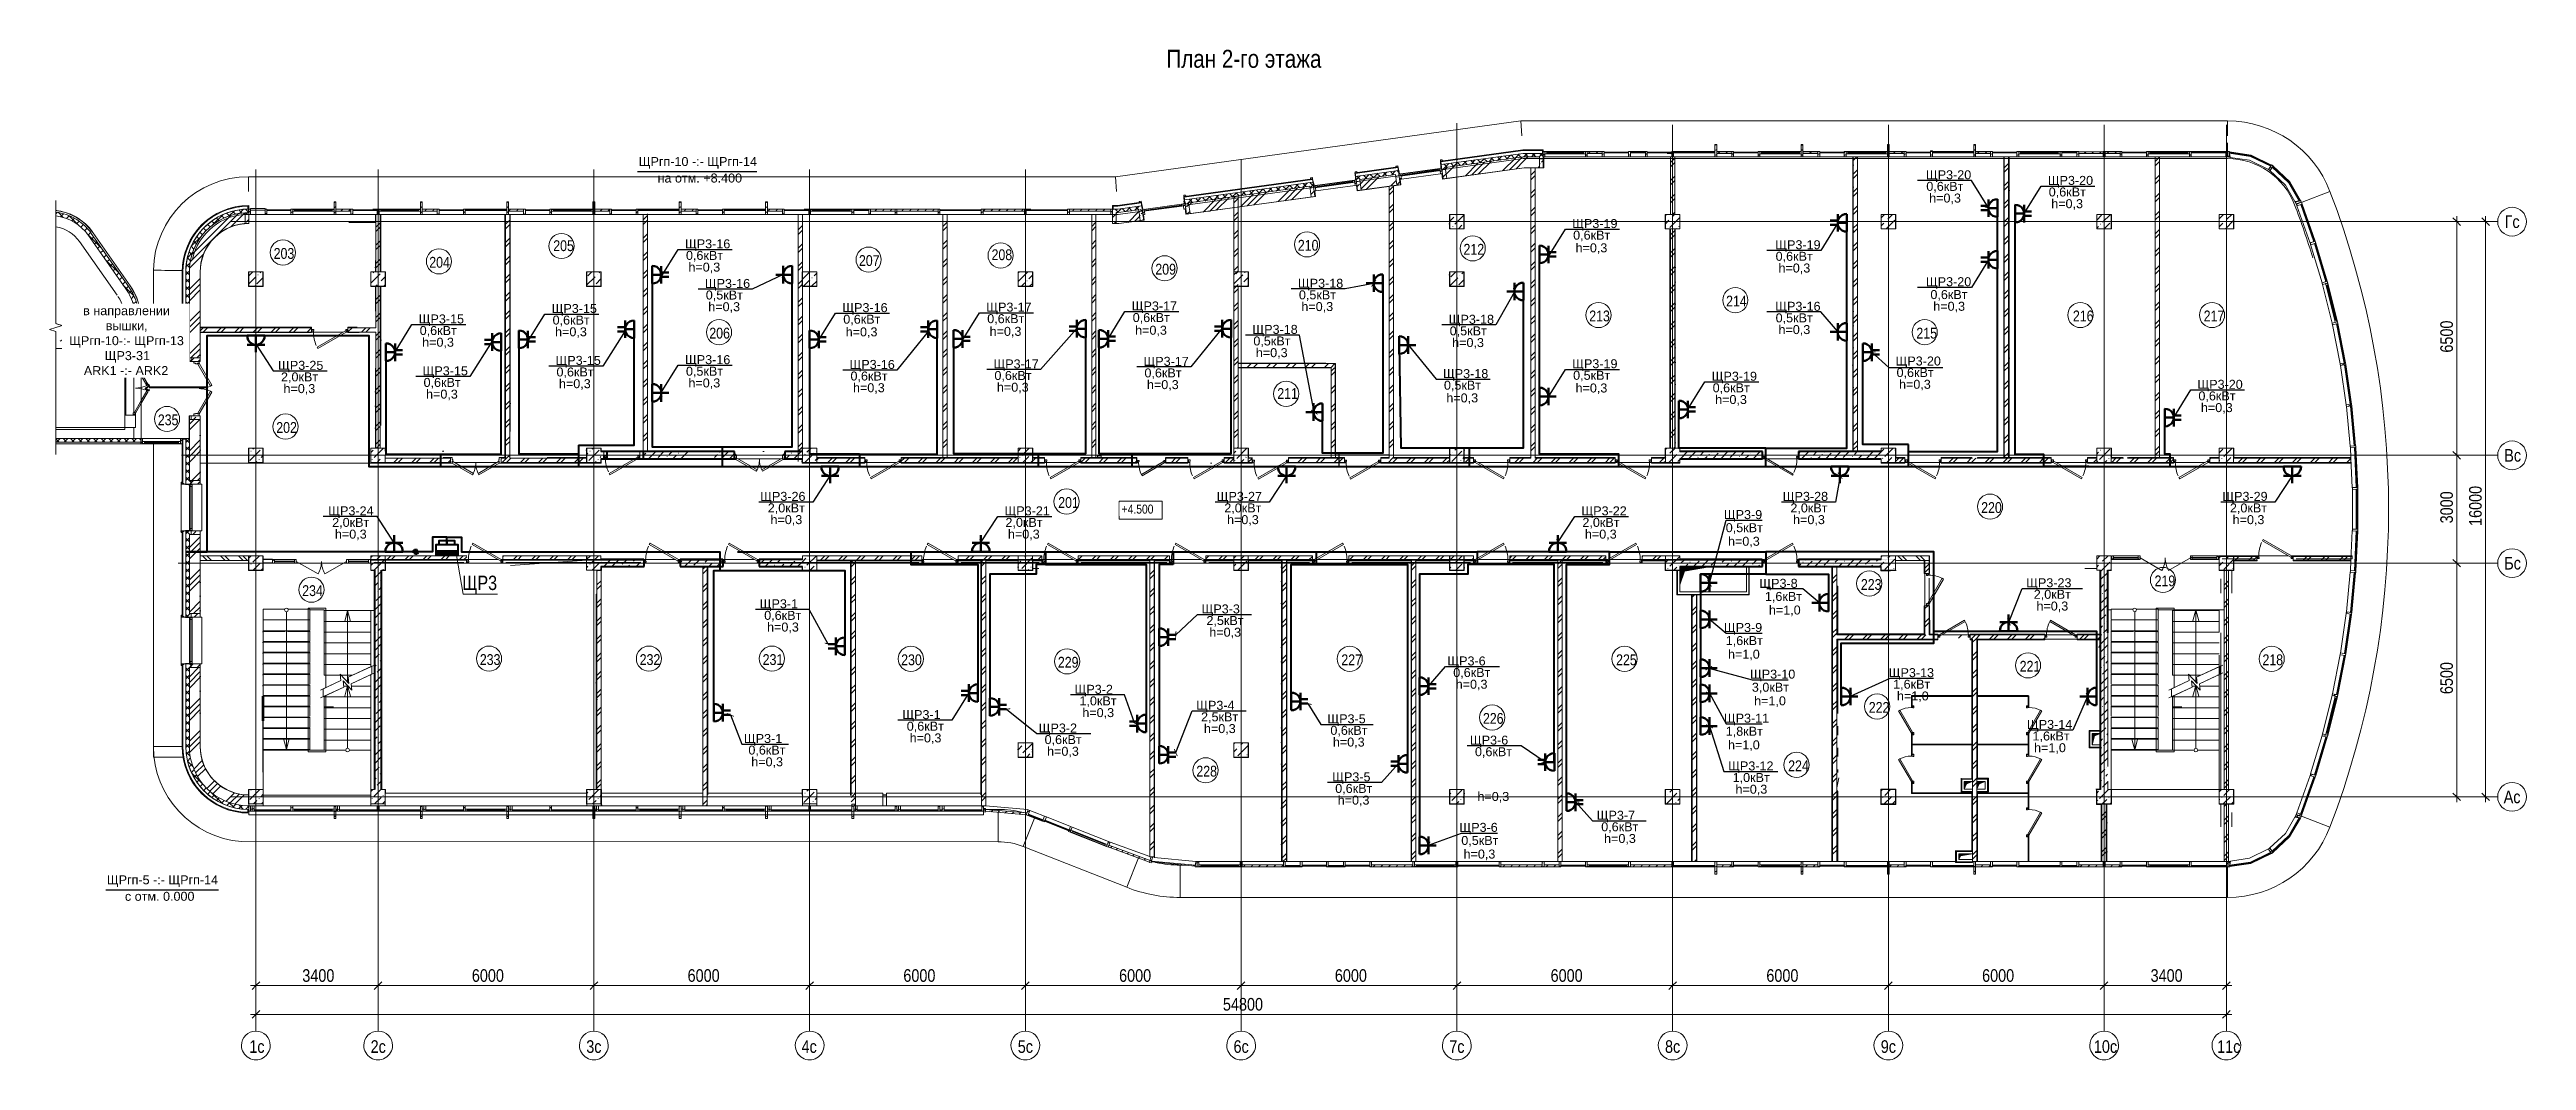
# Model space of a CAD drawing. Header units: metres. Extents: x 3659 to 143627, y -64119 to 51337.
# Drawn here: x 26925 to 95808, y -64119 to -35998 of the extents above; entities that cross this region are included whole.
import ezdxf
from ezdxf import colors
from ezdxf.entities.mleader import LeaderData, LeaderLine
from ezdxf.math import Vec2, Vec3

# ---------------------------------------------------------------- set-up
doc = ezdxf.new("R2010")
doc.units = ezdxf.units.M
for name, pattern in [('ACAD_ISO03W100', [30, 12, -18]), ('ADSK_Линия сетки', [21, 12, -3, 3, -3]), ('HIDDEN2', [0.1875, 0.125, -0.0625])]:
    doc.linetypes.add(name, pattern=pattern)
for name, color, linetype, lineweight in [('!razmer svet', 20, 'Continuous', 0), ('A-ANNO-DIMS', 7, 'Continuous', 9), ('A-ANNO-DIMS-100', 7, 'Continuous', 9), ('A-ANNO-NOTE', 7, 'Continuous', 5), ('A-AREA-IDEN', 7, 'Continuous', 9), ('A-DETL-GENF', 7, 'Continuous', 5), ('A-DETL-MBND', 7, 'Continuous', 5), ('A-DETL-THIN', 7, 'Continuous', 5), ('A-DOOR', 7, 'Continuous', 5), ('A-DOOR-FRAM', 7, 'Continuous', 13), ('A-FLOR', 7, 'Continuous', 5), ('A-FLOR-PATT', 7, 'Continuous', 5), ('A-GLAZ', 7, 'Continuous', 5), ('A-GLAZ-CURT', 7, 'Continuous', 5), ('A-GLAZ-CWMG', 7, 'Continuous', 5), ('A-GLAZ-SILL', 7, 'Continuous', 5), ('A-WALL', 7, 'Continuous', 5), ('A-WALL-PATT', 7, 'Continuous', 18), ('G-ANNO-DIMS', 7, 'Continuous', 9), ('G-ANNO-TEXT', 7, 'Continuous', 9), ('I-WALL', 7, 'Continuous', 5), ('nadpisi', 84, 'Continuous', 13), ('S-COLS', 7, 'Continuous', 5), ('S-GRID', 7, 'Continuous', 9), ('S-GRID-IDEN', 7, 'Continuous', 9), ('ав осв', 1, 'HIDDEN2', 40), ('Освещение', 1, 'Continuous', 50), ('раб осв', 7, 'Continuous', 40), ('ЭЛ', 250, 'Continuous', 50), ('Эл-свет раб.', 5, 'Continuous', 50), ('ЭЛ.сети', 5, 'Continuous', 100), ('ЭОМ', 7, 'Continuous', 40)]:
    doc.layers.add(name, color=color, linetype=linetype, lineweight=lineweight)
doc.layers.add('A-DETL', color=7, linetype='Continuous', lineweight=5, true_color=0x00a600)
doc.styles.add('Arial', font='arial.ttf', dxfattribs={"width": 0.8, "height": 2.5})
doc.styles.add('GOST Common_I', font='ARIALN.TTF', dxfattribs={"height": 350})
doc.styles.add('GOST Common_I_1', font='ARIALN.TTF', dxfattribs={"height": 300})
doc.styles.add('GOST Common_I_2', font='ARIALN.TTF', dxfattribs={"height": 250})
doc.styles.add('GOST Common_I_4', font='ARIALN.TTF', dxfattribs={"height": 500})
doc.styles.get("Standard").update_dxf_attribs({"font": 'ARIALN.TTF'})
doc.styles.add('STYLE1', font='arial.ttf', dxfattribs={"height": 250})
doc.styles.add('ГОСТ 2.304', font='CS_Gost2304.shx', dxfattribs={"width": 0.85})
doc.dimstyles.new('ADSK_Основной_3_5', dxfattribs={"dimscale": 304.8, "dimtxt": 352.000249, "dimasz": 0.695866, "dimexe": 0.492126, "dimexo": 0.984252, "dimgap": 0, "dimtad": 1, "dimdec": 3, "dimrnd": 0.001, "dimdsep": 46, "dimtxsty": 'GOST Common_I', "dimblk1": 'OBLIQUE', "dimblk2": 'OBLIQUE', "dimsah": 1, "dimcen": 0.09, "dimdle": 0.492126, "dimazin": 0, "dimtfac": 1, "dimtdec": 4, "dimtix": 1, "dimtmove": 0, "dimatfit": 3, "dimfxl": 1, "dimtvp": 1, "dimtolj": 1, "dimtzin": 0, "dimarcsym": 2})
doc.dimstyles.new('СПДС', dxfattribs={"dimscale": 100, "dimtxt": 2.5, "dimasz": 2.5, "dimexe": 1.25, "dimexo": 0.625, "dimtad": 1, "dimdec": 0, "dimrnd": 0.001, "dimtxsty": 'ГОСТ 2.304', "dimblk": 'OBLIQUE', "dimcen": 2.5, "dimdle": 2, "dimadec": 0, "dimazin": 2, "dimtfac": 0.75, "dimtdec": 0, "dimtmove": 1, "dimatfit": 3, "dimfxl": 1, "dimtolj": 1, "dimarcsym": 1})
pattern_1 = [(45, (0, 0), (-106.06602, 106.06602), []), (135, (0, 0), (-106.06602, -106.06602), [])]
pattern_2 = [(45, (0, 0), (84.19025, 308.69666), [396.875, -79.375, 3.353, -76.022])]
pattern_3 = [(45, (0, 0), (-251.4472, 251.4472), []), (45, (0, 381), (-251.4472, 251.4472), [])]
pattern_4 = [(45, (881.97, 0), (-251.4472, 251.4472), []), (45, (881.97, 381), (-251.4472, 251.4472), [])]
pattern_5 = [(45, (934.08, 175.2), (-251.4472, 251.4472), []), (45, (934.08, 556.2), (-251.4472, 251.4472), [])]
pattern_6 = [(45, (0, 0), (-449.013, 449.013), []), (45, (158.75, 0), (0, 898.0256), []), (45, (-158.75, 0), (0, 898.0256), [])]
pattern_7 = [(45, (0, 0), (-106.06602, 106.06602), [])]
pattern_8 = [(30, (0, 0), (-60, 103.92305), [])]
pattern_9 = [(0, (0, 0), (812.8, 203.2), [33.528, -576.072, 33.528, -576.072, -3251.2]), (0, (0, 0), (812.8, 203.2), [-1219.2, 33.528, -1185.672, 33.528, -576.072, -1422.4]), (0, (0, 0), (812.8, 203.2), [-3048, 33.528, -372.872, 33.528, -982.472]), (120, (304.8, 101.6), (-582.37636, 602.30545), [33.528, -576.072, 33.528, -576.072, -3251.2]), (120, (304.8, 101.6), (-582.37636, 602.30545), [-1219.2, 33.528, -1185.672, 33.528, -576.072, -1422.4]), (120, (304.8, 101.6), (-582.37636, 602.30545), [-3048, 33.528, -372.872, 33.528, -982.472]), (240, (406.4, 508), (-230.42364, -805.50545), [33.528, -576.072, 33.528, -576.072, -3251.2]), (240, (406.4, 508), (-230.42364, -805.50545), [-1219.2, 33.528, -1185.672, 33.528, -576.072, -1422.4]), (240, (406.4, 508), (-230.42364, -805.50545), [-3048, 33.528, -372.872, 33.528, -982.472])]
pattern_10 = [(0, (881.97, 0), (812.8, 203.2), [33.528, -576.072, 33.528, -576.072, -3251.2]), (0, (881.97, 0), (812.8, 203.2), [-1219.2, 33.528, -1185.672, 33.528, -576.072, -1422.4]), (0, (881.97, 0), (812.8, 203.2), [-3048, 33.528, -372.872, 33.528, -982.472]), (120, (1186.77, 101.6), (-582.37636, 602.30545), [33.528, -576.072, 33.528, -576.072, -3251.2]), (120, (1186.77, 101.6), (-582.37636, 602.30545), [-1219.2, 33.528, -1185.672, 33.528, -576.072, -1422.4]), (120, (1186.77, 101.6), (-582.37636, 602.30545), [-3048, 33.528, -372.872, 33.528, -982.472]), (240, (1288.37, 508), (-230.42364, -805.50545), [33.528, -576.072, 33.528, -576.072, -3251.2]), (240, (1288.37, 508), (-230.42364, -805.50545), [-1219.2, 33.528, -1185.672, 33.528, -576.072, -1422.4]), (240, (1288.37, 508), (-230.42364, -805.50545), [-3048, 33.528, -372.872, 33.528, -982.472])]
pattern_11 = [(50, (0, 0), (728.7365, -63.7558), [76.2, -838.2]), (355, (0, 0), (-140.9716, 764.2276), [60.96, -670.56]), (100.451, (60.7, -5.3), (587.77, 700.4668), [64.76, -712.36]), (46.184, (0, 203.2), (1084.316, -168.171), [114.3, -1257.3]), (96.636, (90.4, 189.2), (949.61, 989.71), [97.14, -1068.54]), (351.184, (0, 203.2), (949.62, 989.701), [91.44, -1005.84]), (21, (101.6, 152.4), (606.458, -409.0606), [76.2, -838.2]), (326, (101.6, 152.4), (247.2083, 736.753), [60.96, -670.56]), (71.451, (152.14, 118.3), (853.6683, 327.6855), [64.76, -712.36]), (37.5, (0, 0), (12.3547, 338.2201), [33.528, -628.904, 33.528, -647.192, -673.1]), (37.5, (0, 0), (12.3547, 338.2201), [-1343.152, 33.528, -639.572]), (7.5, (0, 0), (267.2789, 400.7221), [33.528, -354.584, 33.528, -613.664, -256.54]), (7.5, (0, 0), (267.2789, 400.7221), [-1035.304, 33.528, -223.012]), (327.5, (-226.57, 0), (542.3633, -22.91534), [33.528, -220.472, 33.528, -758.952, -1051.56]), (327.5, (-226.57, 0), (542.3633, -22.91534), [-1046.48, 33.528, -1018.032]), (317.5, (-328.17, 0), (592.517, 101.707), [33.528, -296.672, 33.528, -492.76, -746.76]), (317.5, (-328.17, 0), (592.517, 101.707), [-856.488, 33.528, -713.232])]
pattern_12 = [(0, (7e-11, -700), (812.8, 203.2), [33.528, -576.072, 33.528, -576.072, -3251.2]), (0, (7e-11, -700), (812.8, 203.2), [-1219.2, 33.528, -1185.672, 33.528, -576.072, -1422.4]), (0, (7e-11, -700), (812.8, 203.2), [-3048, 33.528, -372.872, 33.528, -982.472]), (120, (304.8, -598.4), (-582.37636, 602.30545), [33.528, -576.072, 33.528, -576.072, -3251.2]), (120, (304.8, -598.4), (-582.37636, 602.30545), [-1219.2, 33.528, -1185.672, 33.528, -576.072, -1422.4]), (120, (304.8, -598.4), (-582.37636, 602.30545), [-3048, 33.528, -372.872, 33.528, -982.472]), (240, (406.4, -192), (-230.42364, -805.50545), [33.528, -576.072, 33.528, -576.072, -3251.2]), (240, (406.4, -192), (-230.42364, -805.50545), [-1219.2, 33.528, -1185.672, 33.528, -576.072, -1422.4]), (240, (406.4, -192), (-230.42364, -805.50545), [-3048, 33.528, -372.872, 33.528, -982.472])]
pattern_13 = [(45, (0, 0), (38.89087, 251.0229), [300, -50, 10, -50])]
pattern_14 = [(45, (-2382.5, -327.95), (38.89087, 251.0229), [300, -50, 10, -50])]
pattern_15 = [(45, (-2382.5, -327.95), (-106.06602, 106.06602), []), (135, (-2382.5, -327.95), (-106.06602, -106.06602), [])]
pattern_16 = [(0, (0, -600), (812.8, 203.2), [33.528, -576.072, 33.528, -576.072, -3251.2]), (0, (0, -600), (812.8, 203.2), [-1219.2, 33.528, -1185.672, 33.528, -576.072, -1422.4]), (0, (0, -600), (812.8, 203.2), [-3048, 33.528, -372.872, 33.528, -982.472]), (120, (304.8, -498.4), (-582.37636, 602.30545), [33.528, -576.072, 33.528, -576.072, -3251.2]), (120, (304.8, -498.4), (-582.37636, 602.30545), [-1219.2, 33.528, -1185.672, 33.528, -576.072, -1422.4]), (120, (304.8, -498.4), (-582.37636, 602.30545), [-3048, 33.528, -372.872, 33.528, -982.472]), (240, (406.4, -92), (-230.42364, -805.50545), [33.528, -576.072, 33.528, -576.072, -3251.2]), (240, (406.4, -92), (-230.42364, -805.50545), [-1219.2, 33.528, -1185.672, 33.528, -576.072, -1422.4]), (240, (406.4, -92), (-230.42364, -805.50545), [-3048, 33.528, -372.872, 33.528, -982.472])]

msp = doc.modelspace()

# ---------------------------------------------------------------- texts
at = {"layer": 'A-AREA-IDEN', "color": 18, "true_color": 0x000000, "char_height": 300, "attachment_point": 1, "style": 'GOST Common_I_1'}
for s, insert, width in [('205', (40932.7198, -41304.815), 667.004), ('210', (61639.9555, -41293.4473), 634.9365), ('203', (33157.7375, -41520.8215), 667.004), ('204', (37484.7179, -41766.851), 667.004), ('207', (49434.1234, -41718.613), 667.004), ('208', (53122.1238, -41555.8671), 693.066503), ('209', (57677.0389, -41958.5384), 634.9365), ('212', (66247.0011, -41405.2812), 634.9365), ('213', (69743.5818, -43259.0098), 634.9365), ('214', (73549.692, -42846.0509), 634.9365), ('216', (83194.4858, -43259.0098), 519.4935), ('217', (86831.6727, -43259.0098), 577.215), ('206', (45272.6414, -43737.2918), 667.004), ('215', (78840.9942, -43736.8602), 577.215), ('211', (61069.0078, -45417.1233), 634.9365), ('235', (29936.2286, -46149.1544), 634.9365), ('202', (33229.9385, -46361.6761), 667.004), ('201', (54975.2769, -48448.0065), 634.9365), ('220', (80643.2752, -48588.9155), 609.2825), ('234', (33951.3639, -50900.2614), 634.9365), ('223', (77297.8287, -50727.9438), 577.215), ('219', (85465.7517, -50629.152), 577.215), ('233', (38891.3144, -52817.2134), 634.9365), ('232', (43337.0067, -52817.2134), 634.9365), ('231', (46757.1924, -52817.2134), 634.9365), ('230', (50608.5068, -52823.2134), 667.004), ('229', (54966.4008, -52892.2047), 634.9365), ('227', (62849.5907, -52823.2134), 577.215), ('225', (70490.7649, -52823.2134), 577.215), ('221', (81714.4486, -53003.712), 577.215), ('218', (88465.6258, -52823.2134), 634.9365), ('222', (77517.6718, -54148.1555), 577.215), ('226', (66787.3383, -54453.799), 634.9365), ('224', (75276.2798, -55772.0603), 577.215), ('228', (58817.4027, -55922.1316), 634.9365)]:
    msp.add_mtext(s, dxfattribs=dict(at, insert=insert, width=width))
at = {"layer": 'G-ANNO-TEXT', "insert": (57984.8093, -36005.4928), "char_height": 500, "width": 7686.437817, "attachment_point": 1, "style": 'GOST Common_I_4'}
msp.add_mtext('План 2-го этажа', dxfattribs=at)
at = {"layer": 'nadpisi', "color": 7, "style": 'Arial'}
for s, p in [('ЩРгп-10 -:- ЩРгп-14', (43311.4068, -39238.8183)), ('на отм. +8.400', (43833.6342, -39697.2616)), ('ЩРгп-5 -:- ЩРгп-14', (28519.393, -59219.493)), ('ЩРгп-5 -:- ЩРгп-14', (28519.393, -59219.493)), ('с отм. 0.000', (29021.2283, -59677.9363)), ('с отм. 0.000', (29021.2283, -59677.9363))]:
    msp.add_text(s, height=250, dxfattribs=at).set_placement(p)
at = {"layer": 'S-GRID-IDEN', "char_height": 350, "attachment_point": 1, "style": 'GOST Common_I'}
for s, insert, width in [('Гс', (95203.3812, -40612.4041), 461.772), ('Вс', (95190.1812, -47112.4041), 493.8395), ('Бс', (95190.1812, -50112.4041), 493.8395), ('Ас', (95174.1812, -56612.4041), 532.3205), ('1с', (32480.3192, -63557.5005), 391.2235), ('2с', (35853.9192, -63557.5005), 455.3585), ('3с', (41851.1192, -63557.5005), 461.772), ('4с', (47837.9192, -63557.5005), 493.8395), ('5с', (53851.1192, -63557.5005), 461.772), ('6с', (59851.1192, -63557.5005), 461.772), ('7с', (65851.1192, -63557.5005), 461.772), ('8с', (71851.1192, -63557.5005), 461.772), ('9с', (77851.1192, -63557.5005), 461.772), ('10с', (83777.1192, -63557.5005), 641.35), ('11с', (87205.9192, -63557.5005), 570.8015)]:
    msp.add_mtext(s, dxfattribs=dict(at, insert=insert, width=width))
at = {"layer": 'Эл-свет раб.', "color": 7, "style": 'STYLE1'}
for s, p in [('0,6кВт', (79117.2898, -39928.9119)), ('ЩР3-20', (79107.3255, -39607.2719)), ('ЩР3-20', (82496.2682, -39763.6898)), ('0,6кВт', (82522.7978, -40085.3298)), ('h=0,3', (79196.9333, -40254.6864, -386.7801)), ('h=0,3', (82591.6876, -40411.1042, -386.7801)), ('ЩР3-16', (44597.1152, -41528.2021)), ('ЩР3-19', (69269.5497, -40964.4003)), ('0,6кВт', (69296.0793, -41286.0403)), ('ЩР3-19', (74917.4247, -41553.124)), ('0,6кВт', (44623.6448, -41849.8421)), ('h=0,3', (44692.5346, -42175.6166, -386.7801)), ('h=0,3', (69363.0751, -41638.9617, -386.7801)), ('0,6кВт', (74927.389, -41874.764)), ('h=0,3', (75007.0326, -42200.5385, -386.7801)), ('ЩР3-16', (45148.7196, -42629.8489)), ('0,5кВт', (45175.2491, -42951.4889)), ('ЩР3-18', (61642.8607, -42625.5868)), ('0,5кВт', (61669.3903, -42947.2268)), ('ЩР3-20', (79107.3255, -42581.4939)), ('0,6кВт', (79231.5225, -42939.0272)), ('ЩР3-15', (37192.1128, -43617.6439)), ('ЩР3-15', (40888.289, -43327.0752)), ('0,6кВт', (40914.8185, -43648.7152)), ('h=0,3', (45244.139, -43277.2634, -386.7801)), ('ЩР3-16', (48971.9923, -43302.4426)), ('0,6кВт', (48998.5219, -43624.0826)), ('ЩР3-17', (52974.9425, -43287.7994)), ('0,6кВт', (53001.472, -43609.4394)), ('ЩР3-17', (57021.3602, -43256.8535)), ('0,6кВт', (57047.8898, -43578.4935)), ('h=0,3', (61738.2801, -43273.0013, -386.7801)), ('ЩР3-18', (65836.4115, -43627.2766)), ('0,5кВт', (74927.389, -43587.3652)), ('ЩР3-16', (74917.4247, -43265.7252)), ('h=0,3', (79311.166, -43264.8017, -386.7801)), ('0,6кВт', (37218.6423, -43939.2839)), ('h=0,3', (37287.5322, -44265.0584, -386.7801)), ('h=0,3', (40983.7084, -43974.4897, -386.7801)), ('h=0,3', (49065.5177, -43977.0041, -386.7801)), ('h=0,3', (53068.4679, -43962.3608, -386.7801)), ('h=0,3', (57114.8856, -43931.415, -386.7801)), ('ЩР3-18', (60376.5678, -43908.0254)), ('0,5кВт', (60403.0974, -44229.6654)), ('0,5кВт', (65862.9411, -43948.9167)), ('h=0,3', (65931.831, -44274.6911, -386.7801)), ('h=0,3', (75007.0326, -43913.1397, -386.7801)), ('ЩР3-25', (33280.3365, -44907.6427)), ('ЩР3-15', (40996.2665, -44770.6304)), ('ЩР3-16', (44597.1152, -44749.7316)), ('ЩР3-16', (49172.43, -44883.2141)), ('ЩР3-17', (53175.3802, -44868.5709)), ('ЩР3-17', (57347.9992, -44796.7447)), ('h=0,3', (60471.9872, -44555.4398, -386.7801)), ('ЩР3-19', (69269.5497, -44863.4059)), ('ЩР3-20', (78263.3299, -44787.3816)), ('2,0кВт', (33362.1576, -45229.2827)), ('h=0,3', (33431.0475, -45555.0571, -386.7801)), ('ЩР3-15', (37300.0903, -45061.1991)), ('0,6кВт', (37326.6199, -45382.8391)), ('h=0,3', (37395.5097, -45708.6136, -386.7801)), ('0,6кВт', (41022.7961, -45092.2704)), ('h=0,3', (41091.6859, -45418.0449, -386.7801)), ('0,5кВт', (44623.6448, -45071.3716)), ('h=0,3', (44692.5346, -45397.1461, -386.7801)), ('0,6кВт', (49198.9596, -45204.8541)), ('h=0,3', (49267.8495, -45530.6286, -386.7801)), ('0,6кВт', (53201.9098, -45190.2109)), ('h=0,3', (53270.7996, -45515.9853, -386.7801)), ('0,6кВт', (57374.5288, -45118.3847)), ('h=0,3', (57443.4187, -45444.1591, -386.7801)), ('ЩР3-18', (65676.5085, -45138.9551)), ('0,5кВт', (65703.0381, -45460.5951)), ('0,5кВт', (69296.0793, -45185.0459)), ('h=0,3', (69363.0751, -45537.9673, -386.7801)), ('ЩР3-19', (73149.5497, -45211.1313)), ('0,6кВт', (73176.0793, -45532.7713)), ('0,6кВт', (78289.8594, -45109.0216)), ('h=0,3', (78358.7493, -45434.796, -386.7801)), ('ЩР3-20', (86658.4021, -45436.1787)), ('h=0,3', (65770.0339, -45813.5166, -386.7801)), ('h=0,3', (73244.9692, -45858.5458, -386.7801)), ('0,6кВт', (86684.9316, -45757.8187)), ('h=0,3', (86753.8215, -46083.5932, -386.7801)), ('ЩР3-24', (34676.4699, -48955.1796)), ('ЩР3-26', (46687.8386, -48552.6427)), ('2,0кВт', (46899.0307, -48874.2827)), ('ЩР3-21', (53482.4203, -48955.1796)), ('ЩР3-27', (59383.3302, -48552.6427)), ('2,0кВт', (59594.5223, -48874.2827)), ('ЩР3-22', (69527.4203, -48955.1796)), ('ЩР3-9', (73487.9804, -49059.5321)), ('ЩР3-28', (75126.3794, -48552.6427)), ('2,0кВт', (75337.5715, -48874.2827)), ('ЩР3-29', (87349.5795, -48552.6427)), ('2,0кВт', (87560.7716, -48874.2827)), ('2,0кВт', (34785.0467, -49276.8196)), ('h=0,3', (34860.427, -49602.5941, -386.7801)), ('h=0,3', (46974.411, -49200.0571, -386.7801)), ('2,0кВт', (53508.9499, -49276.8196)), ('h=0,3', (53577.8397, -49602.5941, -386.7801)), ('h=0,3', (59669.9025, -49200.0571, -386.7801)), ('2,0кВт', (69553.9499, -49276.8196)), ('h=0,3', (69622.8397, -49602.5941, -386.7801)), ('0,5кВт', (73539.9396, -49423.518)), ('h=0,3', (73602.5318, -49801.4771, -386.7801)), ('h=0,3', (75412.9518, -49200.0571, -386.7801)), ('h=0,3', (87636.1518, -49200.0571, -386.7801)), ('ЩР3-8', (74474.4556, -50972.0364)), ('ЩР3-23', (81894.6153, -50956.0141)), ('ЩР3-1', (46675.2966, -51540.556)), ('0,6кВт', (46799.2784, -51862.196)), ('ЩР3-3', (58962.8582, -51684.2878)), ('1,6кВт', (74629.6928, -51336.0222)), ('h=1,0', (74740.0201, -51713.9813, -386.7801)), ('2,0кВт', (82105.8074, -51277.6541)), ('h=0,3', (82181.1876, -51603.4285, -386.7801)), ('h=0,3', (46878.9219, -52187.9704, -386.7801)), ('2,5кВт', (59098.2418, -52005.9278)), ('h=0,3', (59177.8854, -52331.7023, -386.7801)), ('ЩР3-9', (73487.9804, -52200.5042)), ('1,6кВт', (73539.9396, -52564.4901)), ('ЩР3-6', (65797.6584, -53130.8546)), ('h=1,0', (73602.5318, -52942.4492, -386.7801)), ('ЩР3-2', (55431.5401, -53920.0712)), ('0,6кВт', (65961.0091, -53452.4946)), ('h=0,3', (66029.8989, -53778.2691, -386.7801)), ('ЩР3-10', (74214.6647, -53497.822)), ('3,0кВт', (74266.624, -53861.8079)), ('ЩР3-13', (78072.8433, -53456.5737)), ('1,6кВт', (78195.169, -53778.2137)), ('ЩР3-1', (50640.8524, -54623.7873)), ('1,0кВт', (55566.9237, -54241.7112)), ('h=0,3', (55646.5672, -54567.4857, -386.7801)), ('ЩР3-4', (58813.6161, -54364.5418)), ('h=1,0', (74329.2161, -54239.767, -386.7801)), ('h=1,0', (78300.7417, -54103.9881, -386.7801)), ('ЩР3-1', (46235.4902, -55288.2371)), ('0,6кВт', (50764.8342, -54945.4273)), ('h=0,3', (50844.4777, -55271.2018, -386.7801)), ('ЩР3-2', (54434.1267, -54996.4347)), ('0,6кВт', (54597.4774, -55318.0747)), ('2,5кВт', (58948.9997, -54686.1818)), ('h=0,3', (59028.6433, -55011.9563, -386.7801)), ('ЩР3-5', (62461.3336, -54739.5214)), ('0,6кВт', (62544.8723, -55061.1614)), ('ЩР3-6', (66425.1693, -55333.3874)), ('ЩР3-11', (73487.9804, -54722.1295)), ('1,8кВт', (73539.9396, -55086.1154)), ('ЩР3-14', (81916.2434, -54896.59)), ('1,6кВт', (82071.1484, -55218.23)), ('0,6кВт', (46359.472, -55609.8771)), ('h=0,3', (46439.1156, -55935.6516, -386.7801)), ('h=0,3', (54666.3673, -55643.8492, -386.7801)), ('h=0,3', (62613.7622, -55386.9358, -386.7801)), ('0,6кВт', (66565.7163, -55655.0274)), ('h=1,0', (73602.5318, -55464.0745, -386.7801)), ('h=1,0', (82114.9618, -55544.0045, -386.7801)), ('ЩР3-5', (62595.7872, -56355.4143)), ('0,6кВт', (62679.3259, -56677.0543)), ('ЩР3-12', (73607.6711, -56051.2611)), ('1,0кВт', (73731.6529, -56372.9011)), ('h=0,3', (73811.2964, -56698.6755, -386.7801)), ('h=0,3', (62748.2158, -57002.8288, -386.7801)), ('h=0,3', (66634.6062, -56900.2948, -386.7801)), ('ЩР3-7', (69952.6058, -57422.2437)), ('ЩР3-6', (66133.5673, -57760.0852)), ('0,6кВт', (70076.5876, -57743.8837)), ('h=0,3', (70156.2311, -58069.6581, -386.7801)), ('0,5кВт', (66185.5266, -58124.0711)), ('h=0,3', (66248.1187, -58502.0302, -386.7801))]:
    msp.add_text(s, height=250, dxfattribs=at).set_placement(p)

# ---------------------------------------------------------------- blocks, each defined once
blk = doc.blocks.new('AC-Дверь-ДвупольнаяГОСТ6629-88 - ДСН ДН 2070-1460 М2-970759-2 этаж')
at = {"layer": 'A-DOOR', "lineweight": 18}
for p, q in [((-730, 150), (-750, 150)), ((-750, 150), (-750, 80)), ((-750, 80), (-730, 80)), ((-700, 150), (-730, 150)), ((-730, 150), (-730, 80)), ((-730, 80), (-730, 150)), ((-730, 80), (-690, 80)), ((-440, 300), (-700, 150)), ((-700, 110), (-700, 150)), ((-700, 150), (-680, 115)), ((-690, 110), (-700, 110)), ((-690, 80), (-690, 110)), ((-680, 115), (-360, 300)), ((-94, 500), (-440, 300)), ((-360, 300), (-74, 465)), ((-74, 465), (-94, 500)), ((94, 500), (74, 465)), ((74, 465), (360, 300)), ((440, 300), (94, 500)), ((360, 300), (680, 115)), ((700, 150), (440, 300)), ((680, 115), (700, 150)), ((700, 110), (690, 110)), ((690, 110), (690, 80)), ((690, 80), (730, 80)), ((730, 150), (700, 150)), ((700, 150), (700, 110)), ((730, 80), (730, 150)), ((750, 150), (730, 150)), ((730, 150), (730, 80)), ((730, 80), (750, 80)), ((750, 80), (750, 150))]:
    blk.add_line(p, q, dxfattribs=at)
at = {"layer": 'A-DOOR'}
for centre, start, end in [((-700, 150), 12.40226, 31.64794), ((-700, 150), 0, 12.40226), ((700, 150), 167.61391, 180), ((700, 150), 159.43371, 167.61391)]:
    blk.add_arc(centre, 700, start, end, dxfattribs=at)
blk = doc.blocks.new('Вышка АР_rvt-1-2 этаж')
at = {"layer": 'A-WALL-PATT', "lineweight": 5}
h = blk.add_hatch(dxfattribs=at)
h.set_pattern_fill('FP_136', color=256, style=0, pattern_type=2)
h.set_pattern_definition(pattern_1)
h.paths.add_polyline_path([(28005, -41170), (28087, -41113), (28012, -41016), (27930, -40926), (27840, -40843), (27743, -40769), (27640, -40703), (27532, -40647), (27419, -40600), (27291, -40561), (27183, -40537), (27098, -40526), (27098, -40626), (27188, -40640), (27309, -40669), (27427, -40710), (27540, -40763), (27648, -40825), (27749, -40898), (27848, -40986), (27929, -41071), (27938, -41084)], flags=0)
h = blk.add_hatch(dxfattribs=at)
h.set_pattern_fill('FP_136', color=256, style=0, pattern_type=2)
h.set_pattern_definition(pattern_1)
h.paths.add_polyline_path([(29047, -42658), (29129, -42601), (28087, -41113), (28005, -41170), (29040, -42648)], flags=0)
h = blk.add_hatch(dxfattribs=at)
h.set_pattern_fill('FP_136', color=256, style=0, pattern_type=2)
h.set_pattern_definition(pattern_1)
h.paths.add_polyline_path([(29318, -43518), (29418, -43518), (29412, -43375), (29392, -43232), (29364, -43104), (29321, -42970), (29267, -42840), (29202, -42716), (29129, -42601), (29047, -42658), (29117, -42768), (29178, -42885), (29228, -43005), (29267, -43131), (29296, -43262), (29313, -43395), (29316, -43477)], flags=0)
h = blk.add_hatch(dxfattribs=at)
h.set_pattern_fill('FP_136', color=256, style=0, pattern_type=2)
h.set_pattern_definition(pattern_1)
h.paths.add_polyline_path([(29318, -44016), (29418, -44016), (29418, -43518), (29318, -43518), (29318, -43844)], flags=0)
h = blk.add_hatch(dxfattribs=at)
h.set_pattern_fill('FP_136', color=256, style=0, pattern_type=2)
h.set_pattern_definition(pattern_1)
h.paths.add_polyline_path([(27098, -46916), (29463, -46916), (29463, -46816), (27098, -46816)], flags=0)
at = {"layer": 'A-DETL-MBND'}
for p, q in [((27759, -41342), (28801, -42830)), ((28622, -43298), (27218, -44109)), ((29236, -43768), (28176, -44329)), ((29043, -43554), (29043, -44476)), ((29043, -44666), (29043, -46166)), ((29018, -46516), (27098, -46516))]:
    blk.add_line(p, q, dxfattribs=at)
for centre, radius, start, end in [((26940, -41916), 1000, 35, 80.90012), ((27843, -43554), 1200, 0, 35)]:
    blk.add_arc(centre, radius, start, end, dxfattribs=at)
at = {"layer": 'A-FLOR', "lineweight": 18}
for p, q in [((29012, -43886), (28200, -44316)), ((28200, -44316), (27098, -44316)), ((29018, -44476), (29018, -44116)), ((29018, -46166), (29018, -44666)), ((27098, -46566), (29018, -46566)), ((29018, -46566), (29018, -46516))]:
    blk.add_line(p, q, dxfattribs=at)
blk.add_arc((24918, -44116), 4100, 0, 3.2069, dxfattribs=at)
at = {"layer": 'A-WALL'}
for p, q in [((29129, -42601), (28087, -41113)), ((28126, -41088), (28125, -41086)), ((29166, -42574), (28126, -41089)), ((29418, -44016), (29418, -43518)), ((29464, -44016), (29464, -43519)), ((27098, -46916), (29463, -46916)), ((27098, -46962), (29463, -46962))]:
    blk.add_line(p, q, dxfattribs=at)
at = {"layer": 'A-WALL', "lineweight": 18}
for p, q in [((29318, -44476), (29018, -44476)), ((29018, -44476), (29018, -44666)), ((29018, -44666), (29248, -44666)), ((29318, -44666), (29318, -44476)), ((29248, -46166), (29018, -46166)), ((29018, -46166), (29018, -46516)), ((29018, -46516), (29318, -46516)), ((29318, -46516), (29318, -46166))]:
    blk.add_line(p, q, dxfattribs=at)
at = {"layer": 'A-WALL'}
for centre, radius, start, end in [((26940, -41916), 1446, 35, 83.72639), ((26940, -41916), 1400, 58.9275, 83.51899), ((26940, -41916), 1400, 40.00555, 58.89866), ((26940, -41916), 1400, 35, 40), ((27818, -43518), 1600, 20.03117, 35), ((27818, -43518), 1646, 30.00867, 35), ((27818, -43518), 1646, 25.00555, 30), ((27818, -43518), 1646, 20.00242, 25), ((27818, -43518), 1600, 15, 20), ((27818, -43518), 1600, 0, 14.99102), ((27818, -43518), 1646, 15, 20), ((27818, -43518), 1646, 10, 14.9993), ((27818, -43518), 1646, 5, 9.99618), ((27818, -43518), 1646, 0, 4.99306)]:
    blk.add_arc(centre, radius, start, end, dxfattribs=at)
at = {"layer": 'I-WALL', "lineweight": 18}
for p, q in [((27100, -40475), (27098, -40474)), ((28005, -41170), (29047, -42658)), ((29170, -42572), (28128, -41084)), ((29318, -43518), (29318, -44016)), ((29318, -44016), (29468, -44016)), ((29468, -44016), (29468, -43518)), ((29463, -46816), (27098, -46816)), ((29463, -46966), (29463, -46816)), ((27098, -46966), (29463, -46966))]:
    blk.add_line(p, q, dxfattribs=at)
for centre, radius, start, end in [((26940, -41916), 1300, 35, 83.01708), ((26940, -41916), 1450, 81.77614, 83.53738), ((26940, -41916), 1450, 79.44576, 81.77614), ((26940, -41916), 1450, 76.82337, 79.44576), ((26940, -41916), 1450, 74.50706, 76.82337), ((26940, -41916), 1450, 71.86653, 74.50706), ((26940, -41916), 1450, 69.56845, 71.86653), ((26940, -41916), 1450, 66.90373, 69.56845), ((26940, -41916), 1450, 64.62991, 66.90373), ((26940, -41916), 1450, 61.93172, 64.62991), ((26940, -41916), 1450, 59.69144, 61.93172), ((26940, -41916), 1450, 56.94437, 59.69144), ((26940, -41916), 1450, 54.75304, 56.94437), ((26940, -41916), 1450, 51.92851, 54.75304), ((26940, -41916), 1450, 49.8147, 51.92851), ((26940, -41916), 1450, 46.84996, 49.8147), ((26940, -41916), 1450, 44.87642, 46.84996), ((26940, -41916), 1450, 41.58331, 44.87642), ((26940, -41916), 1450, 39.93818, 41.58331), ((26940, -41916), 1450, 35, 39.88674), ((27818, -43518), 1500, 15, 35), ((27818, -43518), 1650, 0, 35), ((27818, -43518), 1500, 0, 14.97127)]:
    blk.add_arc(centre, radius, start, end, dxfattribs=at)
at = {"lineweight": 5, "rotation": 270.0000000001807}
blk.add_blockref('AC-Дверь-ДвупольнаяГОСТ6629-88 - ДСН ДН 2070-1460 М2-970759-2 этаж', (29168, -45416), dxfattribs=at)
blk = doc.blocks.new('Перекрытия 2 - Перекрытия 2-247100-2 этаж')
at = {"layer": 'A-FLOR', "lineweight": 20}
for p, q in [((53300, 2500), (53300, 2740)), ((53300, 2377), (53300, 2500)), ((53566, 2500), (53300, 2500))]:
    blk.add_line(p, q, dxfattribs=at)
blk = doc.blocks.new('Перекрытия 3 - Перекрытия 1-248223-2 этаж')
at = {"layer": 'A-FLOR', "lineweight": 20}
for p, q in [((51600, 4580), (51600, 4600)), ((52221, 4600), (51600, 4600)), ((51600, 4280), (51600, 4300)), ((52900, 4300), (51600, 4300)), ((52900, 4600), (52279, 4600)), ((52900, 4600), (52900, 4580)), ((52900, 4300), (52900, 4280)), ((51600, 3980), (51600, 4000)), ((52900, 4000), (51600, 4000)), ((51600, 3680), (51600, 3700)), ((52900, 3700), (51600, 3700)), ((52900, 4000), (52900, 3980)), ((52900, 3700), (52900, 3680)), ((51600, 3380), (51600, 3400)), ((52900, 3400), (51600, 3400)), ((51600, 3080), (51600, 3100)), ((52900, 3100), (51600, 3100)), ((51600, 2780), (51600, 2800)), ((52900, 2800), (51600, 2800)), ((52900, 3400), (52900, 3380)), ((52900, 3100), (52900, 3080)), ((52900, 2800), (52900, 2780)), ((51600, 2480), (51600, 2500)), ((52900, 2500), (51600, 2500)), ((51600, 2180), (51600, 2200)), ((52900, 2200), (51600, 2200)), ((52900, 2500), (52900, 2480)), ((52900, 2200), (52900, 2180)), ((51600, 1880), (51600, 1900)), ((52900, 1900), (51600, 1900)), ((51600, 1580), (51600, 1600)), ((52900, 1600), (51600, 1600)), ((52900, 1900), (52900, 1880)), ((52900, 1600), (52900, 1580)), ((51600, 1280), (51600, 1300)), ((53100, 1300), (51600, 1300))]:
    blk.add_line(p, q, dxfattribs=at)
blk = doc.blocks.new('Перекрытия 4 - Перекрытия 2-248267-2 этаж')
at = {"layer": 'A-FLOR', "lineweight": 20}
blk.add_line((53100, 1300), (53300, 1300), dxfattribs=at)
blk = doc.blocks.new('Перекрытия 8 - Перекрытия 2-252535-2 этаж')
at = {"layer": 'A-FLOR', "lineweight": 20}
for p, q in [((1900, 2500), (1900, 2740)), ((1900, 2377), (1900, 2500)), ((2166, 2500), (1900, 2500))]:
    blk.add_line(p, q, dxfattribs=at)
blk = doc.blocks.new('Перекрытия 13 - Перекрытия 1-471505-2 этаж')
at = {"layer": 'A-FLOR-PATT', "lineweight": 20}
h = blk.add_hatch(dxfattribs=at)
h.set_pattern_fill('FP_138', color=256, style=0, pattern_type=2)
h.set_pattern_definition([(45, (-32662.65, 56145.64), (84.19025, 308.69666), [396.875, -79.375, 3.353, -76.022])])
h.paths.add_polyline_path([(203, 2113), (203, 2800), (200, 2800), (200, 2113)], flags=0)
at = {"layer": 'A-FLOR', "lineweight": 20}
for p, q in [((200, 4580), (200, 4600)), ((821, 4600), (200, 4600)), ((200, 4280), (200, 4300)), ((1500, 4300), (200, 4300)), ((1500, 4600), (879, 4600)), ((1500, 4600), (1500, 4580)), ((1500, 4300), (1500, 4280)), ((200, 3980), (200, 4000)), ((1500, 4000), (200, 4000)), ((200, 3680), (200, 3700)), ((1500, 3700), (200, 3700)), ((1500, 4000), (1500, 3980)), ((1500, 3700), (1500, 3680)), ((200, 3380), (200, 3400)), ((1500, 3400), (200, 3400)), ((200, 3080), (200, 3100)), ((1500, 3100), (200, 3100)), ((203, 2780), (203, 2800)), ((1500, 2800), (203, 2800)), ((1500, 3400), (1500, 3380)), ((1500, 3100), (1500, 3080)), ((1500, 2800), (1500, 2780)), ((203, 2480), (203, 2500)), ((1500, 2500), (203, 2500)), ((203, 2180), (203, 2200)), ((1500, 2200), (203, 2200)), ((1500, 2500), (1500, 2480)), ((1500, 2200), (1500, 2180)), ((203, 1880), (203, 1900)), ((1500, 1900), (203, 1900)), ((203, 1580), (203, 1600)), ((1500, 1600), (203, 1600)), ((1500, 1900), (1500, 1880)), ((1500, 1600), (1500, 1580)), ((203, 1280), (203, 1300)), ((1700, 1300), (203, 1300))]:
    blk.add_line(p, q, dxfattribs=at)
at = {"layer": 'A-FLOR', "lineweight": 60}
for p, q in [((200, 2800), (200, 2113)), ((200, 2800), (203, 2800)), ((200, 2113), (203, 2113))]:
    blk.add_line(p, q, dxfattribs=at)
blk = doc.blocks.new('Перекрытия 14 - Перекрытия 2-471661-2 этаж')
at = {"layer": 'A-FLOR', "lineweight": 20}
blk.add_line((1700, 1300), (1900, 1300), dxfattribs=at)
blk = doc.blocks.new('КДП АПК - КР_rvt-1-2 этаж')
at = {"layer": 'A-WALL-PATT', "lineweight": 20}
h = blk.add_hatch(dxfattribs=at)
h.set_pattern_fill('FP_137', color=256, style=0, pattern_type=2)
h.set_pattern_definition([(45, (1612.84, 0), (84.19025, 308.69666), [396.875, -79.375, 3.353, -76.022])])
h.paths.add_polyline_path([(47375, -46746), (47859, -46746), (47859, -46546), (47375, -46546)])
h.paths.add_polyline_path([(45418, -46543), (45418, -46743), (45975, -46746), (45975, -46546)])
h.paths.add_polyline_path([(44669, -46740), (44669, -46540), (43438, -46536), (43438, -46736)])
h = blk.add_hatch(dxfattribs=at)
h.set_pattern_fill('FP_137', color=256, style=0, pattern_type=2)
h.set_pattern_definition(pattern_2)
h.paths.add_polyline_path([(77863, -46746), (77863, -46546), (75563, -46546), (75563, -46746), (77344, -46746)], flags=0)
h.paths.add_polyline_path([(74255, -46746), (74563, -46746), (74563, -46546), (72263, -46546), (72263, -46746)], flags=0)
h = blk.add_hatch(dxfattribs=at)
h.set_pattern_fill('FP_137', color=256, style=0, pattern_type=2)
h.set_pattern_definition(pattern_2)
h.paths.add_polyline_path([(47863, -49746), (47863, -49546), (46663, -49546), (46663, -49746), (47483, -49746)], flags=0)
h.paths.add_polyline_path([(43364, -49746), (43463, -49746), (43463, -49556), (43452, -49556), (43452, -49546), (42263, -49546), (42263, -49746)], flags=0)
h.paths.add_polyline_path([(45653, -49746), (45663, -49746), (45663, -49556), (45653, -49556), (45653, -49546), (44463, -49546), (44463, -49746), (45423, -49746)], flags=0)
h = blk.add_hatch(dxfattribs=at)
h.set_pattern_fill('FP_137', color=256, style=0, pattern_type=2)
h.set_pattern_definition(pattern_2)
h.paths.add_polyline_path([(75568, -49746), (77863, -49746), (77863, -49546), (75568, -49546), (75568, -49556), (75563, -49556), (75563, -49746)], flags=0)
h.paths.add_polyline_path([(74255, -49746), (74563, -49746), (74563, -49556), (74558, -49556), (74558, -49546), (72263, -49546), (72263, -49746)], flags=0)
h = blk.add_hatch(dxfattribs=at)
h.set_pattern_fill('FP_137', color=256, style=0, pattern_type=2)
h.set_pattern_definition(pattern_2)
h.paths.add_polyline_path([(36156, -55946), (36163, -55946), (36163, -49846), (35963, -49846), (35963, -55946)], flags=0)
h = blk.add_hatch(dxfattribs=at)
h.set_pattern_fill('FP_137', color=256, style=0, pattern_type=2)
h.set_pattern_definition(pattern_2)
h.paths.add_polyline_path([(84037, -55946), (84163, -55946), (84163, -49846), (83963, -49846), (83963, -55946)], flags=0)
at = {"layer": 'S-COLS', "lineweight": 20}
h = blk.add_hatch(dxfattribs=at)
h.set_pattern_fill('FP_137', color=256, style=0, pattern_type=2)
h.set_pattern_definition(pattern_2)
h.paths.add_polyline_path([(66018, -40346), (66263, -40346), (66263, -39946), (65863, -39946), (65863, -40346)], flags=0)
h = blk.add_hatch(dxfattribs=at)
h.set_pattern_fill('FP_137', color=256, style=0, pattern_type=2)
h.set_pattern_definition(pattern_2)
h.paths.add_polyline_path([(72196, -40346), (72263, -40346), (72263, -39946), (71863, -39946), (71863, -40346)], flags=0)
h = blk.add_hatch(dxfattribs=at)
h.set_pattern_fill('FP_137', color=256, style=0, pattern_type=2)
h.set_pattern_definition(pattern_2)
h.paths.add_polyline_path([(78263, -40346), (78263, -39946), (77863, -39946), (77863, -40346)], flags=0)
h = blk.add_hatch(dxfattribs=at)
h.set_pattern_fill('FP_137', color=256, style=0, pattern_type=2)
h.set_pattern_definition(pattern_2)
h.paths.add_polyline_path([(83863, -40346), (84263, -40346), (84263, -39946), (83863, -39946)], flags=0)
h = blk.add_hatch(dxfattribs=at)
h.set_pattern_fill('FP_137', color=256, style=0, pattern_type=2)
h.set_pattern_definition(pattern_2)
h.paths.add_polyline_path([(87641, -40346), (87663, -40346), (87663, -39946), (87263, -39946), (87263, -40346)], flags=0)
h = blk.add_hatch(dxfattribs=at)
h.set_pattern_fill('FP_137', color=256, style=0, pattern_type=2)
h.set_pattern_definition(pattern_2)
h.paths.add_polyline_path([(32463, -41946), (32863, -41946), (32863, -41546), (32463, -41546)], flags=0)
h = blk.add_hatch(dxfattribs=at)
h.set_pattern_fill('FP_137', color=256, style=0, pattern_type=2)
h.set_pattern_definition(pattern_2)
h.paths.add_polyline_path([(36156, -41946), (36263, -41946), (36263, -41546), (35863, -41546), (35863, -41946)], flags=0)
h = blk.add_hatch(dxfattribs=at)
h.set_pattern_fill('FP_137', color=256, style=0, pattern_type=2)
h.set_pattern_definition(pattern_2)
h.paths.add_polyline_path([(41863, -41946), (42263, -41946), (42263, -41546), (41863, -41546)], flags=0)
h = blk.add_hatch(dxfattribs=at)
h.set_pattern_fill('FP_137', color=256, style=0, pattern_type=2)
h.set_pattern_definition(pattern_2)
h.paths.add_polyline_path([(47863, -41946), (48263, -41946), (48263, -41546), (47863, -41546)], flags=0)
h = blk.add_hatch(dxfattribs=at)
h.set_pattern_fill('FP_137', color=256, style=0, pattern_type=2)
h.set_pattern_definition(pattern_2)
h.paths.add_polyline_path([(53863, -41946), (54263, -41946), (54263, -41546), (53863, -41546)], flags=0)
h = blk.add_hatch(dxfattribs=at)
h.set_pattern_fill('FP_137', color=256, style=0, pattern_type=2)
h.set_pattern_definition(pattern_2)
h.paths.add_polyline_path([(59863, -41946), (60263, -41946), (60263, -41546), (59863, -41546)], flags=0)
h = blk.add_hatch(dxfattribs=at)
h.set_pattern_fill('FP_137', color=256, style=0, pattern_type=2)
h.set_pattern_definition(pattern_2)
h.paths.add_polyline_path([(66018, -41946), (66263, -41946), (66263, -41546), (65863, -41546), (65863, -41946)], flags=0)
h = blk.add_hatch(dxfattribs=at)
h.set_pattern_fill('FP_137', color=256, style=0, pattern_type=2)
h.set_pattern_definition(pattern_2)
h.paths.add_polyline_path([(32463, -46846), (32863, -46846), (32863, -46446), (32463, -46446)], flags=0)
h = blk.add_hatch(dxfattribs=at)
h.set_pattern_fill('FP_137', color=256, style=0, pattern_type=2)
h.set_pattern_definition(pattern_2)
h.paths.add_polyline_path([(36188, -46846), (36263, -46846), (36263, -46661), (36238, -46663)], flags=0)
h.paths.add_polyline_path([(36123, -46846), (36123, -46536), (36263, -46536), (36263, -46446), (35863, -46446), (35863, -46846)], flags=0)
h = blk.add_hatch(dxfattribs=at)
h.set_pattern_fill('FP_137', color=256, style=0, pattern_type=2)
h.set_pattern_definition(pattern_2)
h.paths.add_polyline_path([(42263, -46846), (42263, -46446), (41863, -46446), (41863, -46846)], flags=0)
h = blk.add_hatch(dxfattribs=at)
h.set_pattern_fill('FP_137', color=256, style=0, pattern_type=2)
h.set_pattern_definition(pattern_2)
h.paths.add_polyline_path([(47863, -46846), (48263, -46846), (48263, -46446), (47863, -46446), (47863, -46746)], flags=0)
h = blk.add_hatch(dxfattribs=at)
h.set_pattern_fill('FP_137', color=256, style=0, pattern_type=2)
h.set_pattern_definition(pattern_2)
h.paths.add_polyline_path([(53863, -46846), (54263, -46846), (54263, -46446), (53863, -46446)], flags=0)
h = blk.add_hatch(dxfattribs=at)
h.set_pattern_fill('FP_137', color=256, style=0, pattern_type=2)
h.set_pattern_definition(pattern_2)
h.paths.add_polyline_path([(59863, -46846), (60263, -46846), (60263, -46446), (59863, -46446)], flags=0)
h = blk.add_hatch(dxfattribs=at)
h.set_pattern_fill('FP_137', color=256, style=0, pattern_type=2)
h.set_pattern_definition(pattern_2)
h.paths.add_polyline_path([(66018, -46846), (66263, -46846), (66263, -46446), (65863, -46446), (65863, -46846)], flags=0)
h = blk.add_hatch(dxfattribs=at)
h.set_pattern_fill('FP_137', color=256, style=0, pattern_type=2)
h.set_pattern_definition(pattern_2)
h.paths.add_polyline_path([(71863, -46846), (72263, -46846), (72263, -46446), (71863, -46446)], flags=0)
h = blk.add_hatch(dxfattribs=at)
h.set_pattern_fill('FP_137', color=256, style=0, pattern_type=2)
h.set_pattern_definition(pattern_2)
h.paths.add_polyline_path([(77863, -46846), (78263, -46846), (78263, -46446), (77863, -46446), (77863, -46746)], flags=0)
h = blk.add_hatch(dxfattribs=at)
h.set_pattern_fill('FP_137', color=256, style=0, pattern_type=2)
h.set_pattern_definition(pattern_2)
h.paths.add_polyline_path([(83863, -46846), (84263, -46846), (84263, -46446), (83863, -46446)], flags=0)
h = blk.add_hatch(dxfattribs=at)
h.set_pattern_fill('FP_137', color=256, style=0, pattern_type=2)
h.set_pattern_definition(pattern_2)
h.paths.add_polyline_path([(87641, -46846), (87663, -46846), (87663, -46446), (87263, -46446), (87263, -46846)], flags=0)
h = blk.add_hatch(dxfattribs=at)
h.set_pattern_fill('FP_137', color=256, style=0, pattern_type=2)
h.set_pattern_definition(pattern_2)
h.paths.add_polyline_path([(32463, -49846), (32863, -49846), (32863, -49446), (32463, -49446)], flags=0)
h = blk.add_hatch(dxfattribs=at)
h.set_pattern_fill('FP_137', color=256, style=0, pattern_type=2)
h.set_pattern_definition(pattern_2)
h.paths.add_polyline_path([(36263, -49846), (36263, -49446), (35863, -49446), (35863, -49846), (36163, -49846)], flags=0)
h = blk.add_hatch(dxfattribs=at)
h.set_pattern_fill('FP_137', color=256, style=0, pattern_type=2)
h.set_pattern_definition(pattern_2)
h.paths.add_polyline_path([(41863, -49846), (42263, -49846), (42263, -49446), (41863, -49446)], flags=0)
h = blk.add_hatch(dxfattribs=at)
h.set_pattern_fill('FP_137', color=256, style=0, pattern_type=2)
h.set_pattern_definition(pattern_2)
h.paths.add_polyline_path([(47863, -49846), (48263, -49846), (48263, -49446), (47863, -49446), (47863, -49746)], flags=0)
h = blk.add_hatch(dxfattribs=at)
h.set_pattern_fill('FP_137', color=256, style=0, pattern_type=2)
h.set_pattern_definition(pattern_2)
h.paths.add_polyline_path([(53863, -49846), (54263, -49846), (54263, -49446), (53863, -49446), (53863, -49686)], flags=0)
h = blk.add_hatch(dxfattribs=at)
h.set_pattern_fill('FP_137', color=256, style=0, pattern_type=2)
h.set_pattern_definition(pattern_2)
h.paths.add_polyline_path([(59863, -49846), (60263, -49846), (60263, -49446), (59863, -49446), (59863, -49686)], flags=0)
h = blk.add_hatch(dxfattribs=at)
h.set_pattern_fill('FP_137', color=256, style=0, pattern_type=2)
h.set_pattern_definition(pattern_2)
h.paths.add_polyline_path([(65863, -49846), (66263, -49846), (66263, -49446), (65863, -49446)], flags=0)
h = blk.add_hatch(dxfattribs=at)
h.set_pattern_fill('FP_137', color=256, style=0, pattern_type=2)
h.set_pattern_definition(pattern_2)
h.paths.add_polyline_path([(72196, -49846), (72263, -49846), (72263, -49446), (71863, -49446), (71863, -49846)], flags=0)
h = blk.add_hatch(dxfattribs=at)
h.set_pattern_fill('FP_137', color=256, style=0, pattern_type=2)
h.set_pattern_definition(pattern_2)
h.paths.add_polyline_path([(77863, -49846), (78263, -49846), (78263, -49446), (77863, -49446), (77863, -49746)], flags=0)
h = blk.add_hatch(dxfattribs=at)
h.set_pattern_fill('FP_137', color=256, style=0, pattern_type=2)
h.set_pattern_definition(pattern_2)
h.paths.add_polyline_path([(84263, -49846), (84263, -49446), (83863, -49446), (83863, -49846), (84163, -49846)], flags=0)
h = blk.add_hatch(dxfattribs=at)
h.set_pattern_fill('FP_137', color=256, style=0, pattern_type=2)
h.set_pattern_definition(pattern_2)
h.paths.add_polyline_path([(87263, -49846), (87663, -49846), (87663, -49446), (87263, -49446)], flags=0)
h = blk.add_hatch(dxfattribs=at)
h.set_pattern_fill('FP_137', color=256, style=0, pattern_type=2)
h.set_pattern_definition(pattern_2)
h.paths.add_polyline_path([(53863, -55046), (54263, -55046), (54263, -54646), (53863, -54646)], flags=0)
h = blk.add_hatch(dxfattribs=at)
h.set_pattern_fill('FP_137', color=256, style=0, pattern_type=2)
h.set_pattern_definition(pattern_2)
h.paths.add_polyline_path([(59863, -55046), (60263, -55046), (60263, -54646), (59863, -54646)], flags=0)
h = blk.add_hatch(dxfattribs=at)
h.set_pattern_fill('FP_137', color=256, style=0, pattern_type=2)
h.set_pattern_definition(pattern_2)
h.paths.add_polyline_path([(32463, -56346), (32863, -56346), (32863, -55946), (32463, -55946)], flags=0)
h = blk.add_hatch(dxfattribs=at)
h.set_pattern_fill('FP_137', color=256, style=0, pattern_type=2)
h.set_pattern_definition(pattern_2)
h.paths.add_polyline_path([(35960, -56346), (35960, -55946), (35863, -55946), (35863, -56346)], flags=0)
h = blk.add_hatch(dxfattribs=at)
h.set_pattern_fill('FP_137', color=256, style=0, pattern_type=2)
h.set_pattern_definition(pattern_2)
h.paths.add_polyline_path([(36263, -56346), (36263, -55946), (35960, -55946), (35960, -56346), (36156, -56346)], flags=0)
h = blk.add_hatch(dxfattribs=at)
h.set_pattern_fill('FP_137', color=256, style=0, pattern_type=2)
h.set_pattern_definition(pattern_2)
h.paths.add_polyline_path([(41863, -56346), (42263, -56346), (42263, -55946), (41863, -55946)], flags=0)
h = blk.add_hatch(dxfattribs=at)
h.set_pattern_fill('FP_137', color=256, style=0, pattern_type=2)
h.set_pattern_definition(pattern_2)
h.paths.add_polyline_path([(48263, -56346), (48263, -55946), (47863, -55946), (47863, -56346)], flags=0)
h = blk.add_hatch(dxfattribs=at)
h.set_pattern_fill('FP_137', color=256, style=0, pattern_type=2)
h.set_pattern_definition(pattern_2)
h.paths.add_polyline_path([(66018, -56346), (66263, -56346), (66263, -55946), (65863, -55946), (65863, -56346)], flags=0)
h = blk.add_hatch(dxfattribs=at)
h.set_pattern_fill('FP_137', color=256, style=0, pattern_type=2)
h.set_pattern_definition(pattern_2)
h.paths.add_polyline_path([(71863, -56346), (72263, -56346), (72263, -55946), (71863, -55946)], flags=0)
h = blk.add_hatch(dxfattribs=at)
h.set_pattern_fill('FP_137', color=256, style=0, pattern_type=2)
h.set_pattern_definition(pattern_2)
h.paths.add_polyline_path([(77863, -56346), (78263, -56346), (78263, -55946), (77863, -55946)], flags=0)
h = blk.add_hatch(dxfattribs=at)
h.set_pattern_fill('FP_137', color=256, style=0, pattern_type=2)
h.set_pattern_definition(pattern_2)
h.paths.add_polyline_path([(84163, -56346), (84163, -55946), (83863, -55946), (83863, -56346), (84037, -56346)], flags=0)
h = blk.add_hatch(dxfattribs=at)
h.set_pattern_fill('FP_137', color=256, style=0, pattern_type=2)
h.set_pattern_definition(pattern_2)
h.paths.add_polyline_path([(84263, -56346), (84263, -55946), (84163, -55946), (84163, -56346)], flags=0)
h = blk.add_hatch(dxfattribs=at)
h.set_pattern_fill('FP_137', color=256, style=0, pattern_type=2)
h.set_pattern_definition(pattern_2)
h.paths.add_polyline_path([(87641, -56346), (87663, -56346), (87663, -55946), (87263, -55946), (87263, -56346)], flags=0)
at = {"layer": 'A-FLOR', "lineweight": 20}
for p, q in [((67912, -38396), (56645, -39946)), ((87496, -38396), (67912, -38396)), ((56645, -39946), (32463, -39946)), ((54443, -49796), (54263, -49796)), ((83863, -49796), (83533, -49796)), ((87313, -50486), (87313, -50086)), ((87613, -49846), (87613, -50486)), ((87313, -55946), (87313, -51586)), ((87263, -52206), (87263, -53165)), ((32863, -55466), (32863, -54033)), ((87313, -56583), (87313, -56346)), ((87313, -56986), (87313, -56586)), ((87613, -56586), (87613, -56986))]:
    blk.add_line(p, q, dxfattribs=at)
for centre, radius, start, end in [((87496, -40396), 2000, 20.99354, 90), ((32463, -41546), 1600, 90, 167.14773), ((67173, -48146), 23750, 17.12706, 20.8845)]:
    blk.add_arc(centre, radius, start, end, dxfattribs=at)
at = {"layer": 'I-WALL', "lineweight": 40}
for p, q in [((45975, -46546), (42263, -46546)), ((42263, -46746), (45975, -46746)), ((42438, -46736), (42438, -46546)), ((43438, -46536), (43438, -46736)), ((45975, -46746), (45975, -46546)), ((47863, -46546), (47375, -46546)), ((47375, -46546), (47375, -46746)), ((47375, -46746), (47863, -46746)), ((74563, -46546), (72263, -46546)), ((72263, -46746), (74563, -46746)), ((74563, -46746), (74563, -46546)), ((77863, -46546), (75563, -46546)), ((75563, -46546), (75563, -46746)), ((75563, -46746), (77863, -46746)), ((43452, -49546), (42263, -49546)), ((43463, -49746), (43463, -49556)), ((45653, -49546), (44463, -49546)), ((44463, -49546), (44463, -49746)), ((45663, -49746), (45663, -49556)), ((47863, -49546), (46663, -49546)), ((46663, -49556), (46663, -49746)), ((74558, -49546), (72263, -49546)), ((74563, -49746), (74563, -49556)), ((75563, -49556), (75563, -49746)), ((77863, -49546), (75568, -49546)), ((35963, -49846), (35963, -55946)), ((36163, -55946), (36163, -49846)), ((42263, -49746), (43463, -49746)), ((44463, -49746), (45663, -49746)), ((46663, -49746), (47863, -49746)), ((72263, -49746), (74563, -49746)), ((75563, -49746), (77863, -49746)), ((83963, -55946), (83963, -49846)), ((84163, -49846), (84163, -51586))]:
    blk.add_line(p, q, dxfattribs=at)
at = {"layer": 'S-COLS', "lineweight": 20}
for p, q in [((66263, -39946), (65863, -39946)), ((65863, -39946), (65863, -40346)), ((66263, -40346), (66263, -39946)), ((72263, -39946), (71863, -39946)), ((71863, -39946), (71863, -40346)), ((72263, -40346), (72263, -39946)), ((78263, -39946), (77863, -39946)), ((77863, -39946), (77863, -40346)), ((78263, -40346), (78263, -39946)), ((84263, -39946), (83863, -39946)), ((83863, -39946), (83863, -40346)), ((84263, -40346), (84263, -39946)), ((87663, -39946), (87263, -39946)), ((87263, -39946), (87263, -40346)), ((87663, -40346), (87663, -39946)), ((65863, -40346), (66263, -40346)), ((71863, -40346), (72263, -40346)), ((77863, -40346), (78263, -40346)), ((83863, -40346), (84263, -40346)), ((87263, -40346), (87663, -40346)), ((32863, -41546), (32463, -41546)), ((32463, -41546), (32463, -41946)), ((32463, -41946), (32863, -41946)), ((32863, -41946), (32863, -41546)), ((36263, -41546), (35863, -41546)), ((35863, -41546), (35863, -41946)), ((35863, -41946), (36263, -41946)), ((36263, -41946), (36263, -41546)), ((42263, -41546), (41863, -41546)), ((41863, -41546), (41863, -41946)), ((41863, -41946), (42263, -41946)), ((42263, -41946), (42263, -41546)), ((48263, -41546), (47863, -41546)), ((47863, -41546), (47863, -41946)), ((47863, -41946), (48263, -41946)), ((48263, -41946), (48263, -41546)), ((54263, -41546), (53863, -41546)), ((53863, -41546), (53863, -41946)), ((53863, -41946), (54263, -41946)), ((54263, -41946), (54263, -41546)), ((60263, -41546), (59863, -41546)), ((59863, -41546), (59863, -41946)), ((59863, -41946), (60263, -41946)), ((60263, -41946), (60263, -41546)), ((66263, -41546), (65863, -41546)), ((65863, -41546), (65863, -41946)), ((65863, -41946), (66263, -41946)), ((66263, -41946), (66263, -41546)), ((32863, -46446), (32463, -46446)), ((32463, -46446), (32463, -46846)), ((32863, -46846), (32863, -46446)), ((36263, -46446), (35863, -46446)), ((35863, -46446), (35863, -46846)), ((36263, -46536), (36263, -46446)), ((36263, -46846), (36263, -46661)), ((42263, -46446), (41863, -46446)), ((41863, -46446), (41863, -46846)), ((42263, -46546), (42263, -46446)), ((42263, -46846), (42263, -46746)), ((48263, -46446), (47863, -46446)), ((47863, -46446), (47863, -46546)), ((47863, -46746), (47863, -46846)), ((48263, -46846), (48263, -46446)), ((54263, -46446), (53863, -46446)), ((53863, -46446), (53863, -46846)), ((54263, -46846), (54263, -46446)), ((60263, -46446), (59863, -46446)), ((59863, -46446), (59863, -46846)), ((60263, -46846), (60263, -46446)), ((66263, -46446), (65863, -46446)), ((65863, -46446), (65863, -46846)), ((66263, -46846), (66263, -46446)), ((72263, -46446), (71863, -46446)), ((71863, -46446), (71863, -46846)), ((72263, -46546), (72263, -46446)), ((72263, -46846), (72263, -46746)), ((78263, -46446), (77863, -46446)), ((77863, -46446), (77863, -46546)), ((77863, -46746), (77863, -46846)), ((78263, -46846), (78263, -46446)), ((84263, -46446), (83863, -46446)), ((83863, -46446), (83863, -46846)), ((84263, -46846), (84263, -46446)), ((87663, -46446), (87263, -46446)), ((87263, -46446), (87263, -46846)), ((87663, -46846), (87663, -46446)), ((32463, -46846), (32863, -46846)), ((35863, -46846), (36123, -46846)), ((36188, -46846), (36263, -46846)), ((41863, -46846), (42263, -46846)), ((47863, -46846), (48263, -46846)), ((53863, -46846), (54263, -46846)), ((59863, -46846), (60263, -46846)), ((65863, -46846), (66263, -46846)), ((71863, -46846), (72263, -46846)), ((77863, -46846), (78263, -46846)), ((83863, -46846), (84263, -46846)), ((87263, -46846), (87663, -46846)), ((32863, -49446), (32463, -49446)), ((32463, -49446), (32463, -49846)), ((32863, -49846), (32863, -49446)), ((36263, -49446), (35863, -49446)), ((35863, -49446), (35863, -49846)), ((36263, -49846), (36263, -49446)), ((42263, -49446), (41863, -49446)), ((41863, -49446), (41863, -49846)), ((42263, -49546), (42263, -49446)), ((48263, -49446), (47863, -49446)), ((47863, -49446), (47863, -49546)), ((48263, -49846), (48263, -49446)), ((54263, -49446), (53863, -49446)), ((53863, -49446), (53863, -49846)), ((54263, -49846), (54263, -49446)), ((60263, -49446), (59863, -49446)), ((59863, -49446), (59863, -49846)), ((60263, -49846), (60263, -49446)), ((66263, -49446), (65863, -49446)), ((65863, -49446), (65863, -49846)), ((66263, -49846), (66263, -49446)), ((72263, -49446), (71863, -49446)), ((71863, -49446), (71863, -49846)), ((72263, -49546), (72263, -49446)), ((78263, -49446), (77863, -49446)), ((77863, -49446), (77863, -49546)), ((78263, -49846), (78263, -49446)), ((84263, -49446), (83863, -49446)), ((83863, -49446), (83863, -49846)), ((84263, -49846), (84263, -49446)), ((87663, -49446), (87263, -49446)), ((87263, -49446), (87263, -49846)), ((87663, -49846), (87663, -49446)), ((32463, -49846), (32863, -49846)), ((35863, -49846), (35963, -49846)), ((36163, -49846), (36263, -49846)), ((41863, -49846), (42263, -49846)), ((42263, -49846), (42263, -49746)), ((47863, -49746), (47863, -49846)), ((47863, -49846), (48263, -49846)), ((53863, -49846), (54263, -49846)), ((59863, -49846), (60263, -49846)), ((65863, -49846), (66263, -49846)), ((71863, -49846), (72263, -49846)), ((72263, -49846), (72263, -49746)), ((77863, -49746), (77863, -49846)), ((77863, -49846), (78263, -49846)), ((83863, -49846), (83963, -49846)), ((84163, -49846), (84263, -49846)), ((87263, -49846), (87663, -49846)), ((54263, -54646), (53863, -54646)), ((53863, -54646), (53863, -55046)), ((53863, -55046), (54263, -55046)), ((54263, -55046), (54263, -54646)), ((60263, -54646), (59863, -54646)), ((59863, -54646), (59863, -55046)), ((59863, -55046), (60263, -55046)), ((60263, -55046), (60263, -54646)), ((32863, -55946), (32463, -55946)), ((32463, -55946), (32463, -56346)), ((32463, -56346), (32863, -56346)), ((35863, -55946), (35960, -55946)), ((35863, -56346), (35960, -56346)), ((35963, -55946), (35960, -55946)), ((36263, -56346), (35960, -56346)), ((36263, -55946), (36163, -55946)), ((36263, -56346), (36263, -55946)), ((42263, -55946), (41863, -55946)), ((41863, -55946), (41863, -56346)), ((41863, -56346), (42263, -56346)), ((42263, -56346), (42263, -55946)), ((48263, -55946), (47863, -55946)), ((47863, -55946), (47863, -56346)), ((47863, -56346), (48263, -56346)), ((48263, -56346), (48263, -55946)), ((66263, -55946), (65863, -55946)), ((65863, -55946), (65863, -56346)), ((65863, -56346), (66263, -56346)), ((66263, -56346), (66263, -55946)), ((72263, -55946), (71863, -55946)), ((71863, -55946), (71863, -56346)), ((71863, -56346), (72263, -56346)), ((72263, -56346), (72263, -55946)), ((78263, -55946), (77863, -55946)), ((77863, -55946), (77863, -56346)), ((77863, -56346), (78263, -56346)), ((78263, -56346), (78263, -55946)), ((83863, -56346), (83863, -55946)), ((83863, -55946), (83963, -55946)), ((83863, -56346), (84163, -56346)), ((84263, -55946), (84163, -55946)), ((84263, -56346), (84163, -56346)), ((87263, -55946), (87663, -55946)), ((87663, -56346), (87263, -56346)), ((87663, -56346), (87663, -55946))]:
    blk.add_line(p, q, dxfattribs=at)
at = {"lineweight": 20}
for name in ['Перекрытия 13 - Перекрытия 1-471505-2 этаж', 'Перекрытия 3 - Перекрытия 1-248223-2 этаж', 'Перекрытия 8 - Перекрытия 2-252535-2 этаж', 'Перекрытия 2 - Перекрытия 2-247100-2 этаж', 'Перекрытия 14 - Перекрытия 2-471661-2 этаж', 'Перекрытия 4 - Перекрытия 2-248267-2 этаж']:
    blk.add_blockref(name, (32663, -56146), dxfattribs=at)
blk = doc.blocks.new('AC_Дверь_Однопольная_ДеревяннаяВнутренняя_ГОСТ6629-88 - ДГ 21-9-1468245-2 этаж')
at = {"layer": 'A-DOOR', "lineweight": 18}
for p, q in [((-450, 60), (-430, 60)), ((-450, -10), (-450, 60)), ((-430, 60), (-430, -10)), ((430, 60), (450, 60)), ((430, -10), (430, 60)), ((450, 60), (450, -10)), ((-430, -10), (-450, -10)), ((450, -10), (430, -10))]:
    blk.add_line(p, q, dxfattribs=at)
at = {"layer": 'A-DOOR', "lineweight": 13}
for p, q in [((-400, 60), (293, 460)), ((-380, 25), (-400, 60)), ((313, 425), (-380, 25)), ((293, 460), (313, 425))]:
    blk.add_line(p, q, dxfattribs=at)
at = {"layer": 'A-DOOR'}
blk.add_arc((-400, 60), 800, 0, 25.90508, dxfattribs=at)
at = {"layer": 'A-DOOR-FRAM'}
for p, q in [((-430, 60), (-400, 60)), ((-430, -10), (-430, 60)), ((-400, 60), (-400, 20)), ((-400, 20), (-390, 20)), ((-390, 20), (-390, -10)), ((390, 20), (400, 20)), ((390, -10), (390, 20)), ((400, 60), (430, 60)), ((400, 20), (400, 60)), ((430, 60), (430, -10)), ((-390, -10), (-430, -10)), ((430, -10), (390, -10))]:
    blk.add_line(p, q, dxfattribs=at)
blk = doc.blocks.new('Дверь-ВНУТРЕННЯЯ - ДГ 21-14-1577430-2 этаж')
at = {"layer": 'A-DOOR', "lineweight": 13}
for p, q in [((-633, -42), (-655, -81)), ((-655, -81), (-88, -409)), ((-65, -370), (-633, -42)), ((-88, -409), (-65, -370)), ((65, -370), (632, -42)), ((88, -409), (65, -370)), ((655, -81), (88, -409)), ((632, -42), (655, -81))]:
    blk.add_line(p, q, dxfattribs=at)
at = {"layer": 'A-DOOR'}
for centre, start, end in [((-655, -81), 330, 360), ((655, -81), 180, 210)]:
    blk.add_arc(centre, 655, start, end, dxfattribs=at)
at = {"layer": 'A-DOOR-FRAM'}
for p, q in [((-705, 69), (-655, 69)), ((-705, -81), (-705, 69)), ((-655, 69), (-655, 19)), ((-655, 19), (-639, 19)), ((-639, 19), (-639, -32)), ((639, 19), (655, 19)), ((639, -32), (639, 19)), ((655, 69), (705, 69)), ((655, 19), (655, 69)), ((705, 69), (705, -81)), ((-655, -81), (-705, -81)), ((-655, -32), (-655, -81)), ((-639, -32), (-655, -32)), ((655, -32), (639, -32)), ((655, -81), (655, -32)), ((705, -81), (655, -81))]:
    blk.add_line(p, q, dxfattribs=at)
blk = doc.blocks.new('AC_Дверь_Однопольная_ДеревяннаяВнутренняя_ГОСТ6629-88 - ДГ 21-10-1263266-2 этаж')
at = {"layer": 'A-DOOR', "lineweight": 18}
for p, q in [((-505, 60), (-485, 60)), ((-505, -10), (-505, 60)), ((-485, 60), (-485, -10)), ((485, 60), (505, 60)), ((485, -10), (485, 60)), ((505, 60), (505, -10)), ((-485, -10), (-505, -10)), ((505, -10), (485, -10))]:
    blk.add_line(p, q, dxfattribs=at)
at = {"layer": 'A-DOOR', "lineweight": 13}
for p, q in [((-455, 60), (333, 515)), ((-435, 25), (-455, 60)), ((353, 480), (-435, 25)), ((333, 515), (353, 480))]:
    blk.add_line(p, q, dxfattribs=at)
at = {"layer": 'A-DOOR'}
blk.add_arc((-455, 60), 910, 0, 24.26352, dxfattribs=at)
at = {"layer": 'A-DOOR-FRAM'}
for p, q in [((-485, 60), (-455, 60)), ((-485, -10), (-485, 60)), ((-455, 60), (-455, 20)), ((-455, 20), (-445, 20)), ((-445, 20), (-445, -10)), ((445, 20), (455, 20)), ((445, -10), (445, 20)), ((455, 60), (485, 60)), ((455, 20), (455, 60)), ((485, 60), (485, -10)), ((-445, -10), (-485, -10)), ((485, -10), (445, -10))]:
    blk.add_line(p, q, dxfattribs=at)
blk = doc.blocks.new('Окно 1-Распашное - С фрамугой_ один переплет с одинарным стеклопакетом - 21519-2003 - ОА С 2068-1168 Фр Л ГОСТ 21519-2003-1428059-2 этаж')
at = {"layer": 'A-GLAZ', "color": 36, "true_color": 0x804000}
for p, q in [((-650, 125), (-630, 125)), ((-650, 70), (-650, 125)), ((-630, 70), (-650, 70)), ((-630, 125), (-630, 70)), ((630, 125), (650, 125)), ((630, 70), (630, 125)), ((650, 70), (630, 70)), ((650, 125), (650, 70))]:
    blk.add_line(p, q, dxfattribs=at)
at = {"layer": 'A-GLAZ', "lineweight": 13}
for p, q in [((-630, 125), (-586, 125)), ((-630, 70), (-630, 125)), ((-568, 70), (-630, 70)), ((630, 70), (568, 70)), ((586, 125), (630, 125)), ((630, 125), (630, 70))]:
    blk.add_line(p, q, dxfattribs=at)
at = {"layer": 'A-GLAZ'}
for p, q in [((-586, 125), (586, 125)), ((-586, 78), (-586, 125)), ((586, 78), (-586, 78)), ((-568, 70), (-568, 78)), ((568, 70), (-568, 70)), ((568, 78), (568, 70)), ((586, 125), (586, 78))]:
    blk.add_line(p, q, dxfattribs=at)
blk = doc.blocks.new('Дверь-ВНУТРЕННЯЯ - ДГ 21-15-1886256-2 этаж')
at = {"layer": 'A-DOOR', "lineweight": 13}
for p, q in [((-705, 131), (-94, 484)), ((-683, 92), (-705, 131)), ((-72, 445), (-683, 92)), ((-94, 484), (-72, 445)), ((94, 484), (72, 445)), ((72, 445), (682, 92)), ((705, 131), (94, 484)), ((682, 92), (705, 131))]:
    blk.add_line(p, q, dxfattribs=at)
at = {"layer": 'A-DOOR'}
for centre, start, end in [((-705, 131), 0, 30), ((705, 131), 150, 180)]:
    blk.add_arc(centre, 705, start, end, dxfattribs=at)
at = {"layer": 'A-DOOR-FRAM'}
for p, q in [((-705, 131), (-755, 131)), ((-755, 131), (-755, -19)), ((-705, 82), (-705, 131)), ((-689, 82), (-705, 82)), ((-705, -19), (-705, 31)), ((-705, 31), (-689, 31)), ((-689, 31), (-689, 82)), ((705, 82), (689, 82)), ((689, 82), (689, 31)), ((689, 31), (705, 31)), ((705, 131), (705, 82)), ((755, 131), (705, 131)), ((705, 31), (705, -19)), ((755, -19), (755, 131)), ((-755, -19), (-705, -19)), ((705, -19), (755, -19))]:
    blk.add_line(p, q, dxfattribs=at)
blk = doc.blocks.new('Системная панель - Сплошная-1636901-2 этаж')
at = {"layer": 'A-GLAZ-CURT'}
h = blk.add_hatch(dxfattribs=at)
h.set_pattern_fill('FP_3', color=256, style=0, pattern_type=2)
h.set_pattern_definition([(45, (-51062.65, 40465.64), (-106.06602, 106.06602), [])])
h.paths.add_polyline_path([(575, -25), (575, 25), (-575, 25), (-575, -25), (539, -25)], flags=0)
at = {"layer": 'A-GLAZ-CURT', "lineweight": 13}
for p, q in [((575, 25), (-575, 25)), ((-575, 25), (-575, -25)), ((575, -25), (575, 25)), ((-575, -25), (575, -25))]:
    blk.add_line(p, q, dxfattribs=at)
blk = doc.blocks.new('Системная панель - С остеклением-1635143-2 этаж')
at = {"layer": 'A-GLAZ-CURT', "lineweight": 13}
for p, q in [((575, 10), (-575, 10)), ((-575, 10), (-575, -10)), ((575, -10), (575, 10)), ((-575, -10), (575, -10))]:
    blk.add_line(p, q, dxfattribs=at)
blk = doc.blocks.new('Системная панель - Сплошная-V1-2 этаж')
at = {"layer": 'A-GLAZ-CURT'}
h = blk.add_hatch(dxfattribs=at)
h.set_pattern_fill('FP_4', color=256, style=0, pattern_type=2)
h.set_pattern_definition([(45, (-53462.65, 40465.64), (-106.06602, 106.06602), [])])
h.paths.add_polyline_path([(575, -25), (575, 25), (-575, 25), (-575, -25)], flags=0)
at = {"layer": 'A-GLAZ-CURT', "lineweight": 13}
for p, q in [((575, 25), (-575, 25)), ((-575, 25), (-575, -25)), ((575, -25), (575, 25)), ((-575, -25), (575, -25))]:
    blk.add_line(p, q, dxfattribs=at)
blk = doc.blocks.new('Системная панель - Сплошная-1637356-2 этаж')
at = {"layer": 'A-GLAZ-CURT'}
h = blk.add_hatch(dxfattribs=at)
h.set_pattern_fill('FP_5', color=256, style=0, pattern_type=2)
h.set_pattern_definition([(45, (-55862.67, 40465.64), (-106.06602, 106.06602), [])])
h.paths.add_polyline_path([(575, -25), (575, 25), (-575, 25), (-575, -25), (-142, -25)], flags=0)
at = {"layer": 'A-GLAZ-CURT', "lineweight": 13}
for p, q in [((575, 25), (-575, 25)), ((-575, 25), (-575, -25)), ((575, -25), (575, 25)), ((-575, -25), (575, -25))]:
    blk.add_line(p, q, dxfattribs=at)
blk = doc.blocks.new('M_Тент витража777 - M_Тент витража одинарное справо-2392832-2 этаж')
at = {"layer": 'A-GLAZ', "lineweight": 13}
for p, q in [((-525, 20), (-575, 20)), ((-575, 20), (-575, -30)), ((-575, -30), (-575, 20)), ((-525, -30), (-525, 20)), ((525, -30), (525, 20)), ((525, 20), (575, 20)), ((575, 20), (575, -30)), ((575, 20), (575, -30)), ((-575, -30), (-525, -30)), ((-525, -4.6), (525, -4.6)), ((575, -30), (525, -30))]:
    blk.add_line(p, q, dxfattribs=at)
at = {"layer": 'A-GLAZ'}
for p, q in [((-525, 20), (525, 20)), ((525, -30), (-525, -30))]:
    blk.add_line(p, q, dxfattribs=at)
blk = doc.blocks.new('Системная панель - С остеклением-1635145-2 этаж')
at = {"layer": 'A-GLAZ-CURT', "lineweight": 13}
for p, q in [((575, 10), (-575, 10)), ((-575, 10), (-575, -10)), ((575, -10), (575, 10)), ((-575, -10), (575, -10))]:
    blk.add_line(p, q, dxfattribs=at)
blk = doc.blocks.new('Прямоугольный импост - 50 x 150мм-1003911-2 этаж')
at = {"layer": 'A-DETL-MBND'}
for p, q in [((34838, -40436), (33688, -40436)), ((33688, -40586), (34838, -40586))]:
    blk.add_line(p, q, dxfattribs=at)
blk = doc.blocks.new('Прямоугольный импост - 50 x 150мм-V2-2 этаж')
at = {"layer": 'A-DETL-MBND'}
for p, q in [((37238, -40436), (36088, -40436)), ((36138, -40586), (37238, -40586))]:
    blk.add_line(p, q, dxfattribs=at)
blk = doc.blocks.new('Прямоугольный импост - 50 x 150мм-V3-2 этаж')
at = {"layer": 'A-DETL-MBND'}
for p, q in [((39638, -40436), (38488, -40436)), ((38488, -40586), (39588, -40586))]:
    blk.add_line(p, q, dxfattribs=at)
blk = doc.blocks.new('Прямоугольный импост - 50 x 150мм-1635146-2 этаж')
at = {"layer": 'A-GLAZ-CWMG'}
h = blk.add_hatch(dxfattribs=at)
h.set_pattern_fill('FP_6', color=256, style=0, pattern_type=2)
h.set_pattern_definition([(330, (-56487.7, -40465.64), (60, 103.92305), [])])
h.paths.add_polyline_path([(0, 120), (0, -30), (-50, -30), (-50, 120)], flags=0)
at = {"layer": 'A-GLAZ-CWMG', "lineweight": 18}
for p, q in [((-50, -30), (-50, 120)), ((-50, 120), (0, 120)), ((0, 120), (0, -30)), ((0, -30), (-50, -30))]:
    blk.add_line(p, q, dxfattribs=at)
blk = doc.blocks.new('Прямоугольный импост - 50 x 150мм-1635144-2 этаж')
at = {"layer": 'A-GLAZ-CWMG'}
h = blk.add_hatch(dxfattribs=at)
h.set_pattern_fill('FP_7', color=256, style=0, pattern_type=2)
h.set_pattern_definition([(210, (32462.65, -40465.64), (60, -103.92305), [])])
h.paths.add_polyline_path([(0, 120), (-50, 120), (-50, -30), (0, -30)], flags=0)
at = {"layer": 'A-GLAZ-CWMG', "lineweight": 18}
for p, q in [((0, 120), (-50, 120)), ((-50, 120), (-50, -30)), ((0, -30), (0, 120)), ((-50, -30), (0, -30))]:
    blk.add_line(p, q, dxfattribs=at)
blk = doc.blocks.new('Прямоугольный импост - 50 x 150мм-1634112-2 этаж')
at = {"layer": 'A-GLAZ-CWMG'}
h = blk.add_hatch(dxfattribs=at)
h.set_pattern_fill('FP_8', color=256, style=0, pattern_type=2)
h.set_pattern_definition([(330, (-33662.65, -40465.64), (60, 103.92305), [])])
h.paths.add_polyline_path([(25, 120), (25, -30), (-25, -30), (-25, 120)], flags=0)
at = {"layer": 'A-GLAZ-CWMG', "lineweight": 18}
for p, q in [((-25, -30), (-25, 120)), ((-25, 120), (25, 120)), ((25, 120), (25, -30)), ((25, -30), (-25, -30))]:
    blk.add_line(p, q, dxfattribs=at)
blk = doc.blocks.new('Прямоугольный импост - 50 x 450мм-1635142-2 этаж')
at = {"layer": 'A-GLAZ-CWMG'}
h = blk.add_hatch(dxfattribs=at)
h.set_pattern_fill('FP_9', color=256, style=0, pattern_type=2)
h.set_pattern_definition([(330, (-34862.65, -40465.64), (60, 103.92305), [])])
h.paths.add_polyline_path([(-25, 120), (25, 120), (25, -230), (-25, -230)], flags=0)
at = {"layer": 'A-GLAZ-CWMG', "lineweight": 18}
for p, q in [((-25, -230), (-25, 120)), ((-25, 120), (25, 120)), ((25, 120), (25, -230)), ((25, -230), (-25, -230))]:
    blk.add_line(p, q, dxfattribs=at)
blk = doc.blocks.new('Прямоугольный импост - 50 x 150мм-V4-2 этаж')
at = {"layer": 'A-GLAZ-CWMG'}
h = blk.add_hatch(dxfattribs=at)
h.set_pattern_fill('FP_10', color=256, style=0, pattern_type=2)
h.set_pattern_definition([(330, (-36062.65, -40465.64), (60, 103.92305), [])])
h.paths.add_polyline_path([(25, 120), (25, -30), (-25, -30), (-25, 120)], flags=0)
at = {"layer": 'A-GLAZ-CWMG', "lineweight": 18}
for p, q in [((-25, -30), (-25, 120)), ((-25, 120), (25, 120)), ((25, 120), (25, -30)), ((25, -30), (-25, -30))]:
    blk.add_line(p, q, dxfattribs=at)
blk = doc.blocks.new('Прямоугольный импост - 50 x 450мм-V5-2 этаж')
at = {"layer": 'A-GLAZ-CWMG'}
h = blk.add_hatch(dxfattribs=at)
h.set_pattern_fill('FP_11', color=256, style=0, pattern_type=2)
h.set_pattern_definition([(330, (-37262.65, -40465.64), (60, 103.92305), [])])
h.paths.add_polyline_path([(-25, 120), (25, 120), (25, -230), (-25, -230)], flags=0)
at = {"layer": 'A-GLAZ-CWMG', "lineweight": 18}
for p, q in [((-25, -230), (-25, 120)), ((-25, 120), (25, 120)), ((25, 120), (25, -230)), ((25, -230), (-25, -230))]:
    blk.add_line(p, q, dxfattribs=at)
blk = doc.blocks.new('Прямоугольный импост - 50 x 150мм-V6-2 этаж')
at = {"layer": 'A-GLAZ-CWMG'}
h = blk.add_hatch(dxfattribs=at)
h.set_pattern_fill('FP_12', color=256, style=0, pattern_type=2)
h.set_pattern_definition([(330, (-38462.65, -40465.64), (60, 103.92305), [])])
h.paths.add_polyline_path([(25, 120), (25, -30), (-25, -30), (-25, 120)], flags=0)
at = {"layer": 'A-GLAZ-CWMG', "lineweight": 18}
for p, q in [((-25, -30), (-25, 120)), ((-25, 120), (25, 120)), ((25, 120), (25, -30)), ((25, -30), (-25, -30))]:
    blk.add_line(p, q, dxfattribs=at)
blk = doc.blocks.new('Прямоугольный импост - 50 x 450мм-V7-2 этаж')
at = {"layer": 'A-GLAZ-CWMG'}
h = blk.add_hatch(dxfattribs=at)
h.set_pattern_fill('FP_13', color=256, style=0, pattern_type=2)
h.set_pattern_definition([(330, (-39662.65, -40465.64), (60, 103.92305), [])])
h.paths.add_polyline_path([(-25, 120), (25, 120), (25, -230), (-25, -230)], flags=0)
at = {"layer": 'A-GLAZ-CWMG', "lineweight": 18}
for p, q in [((-25, -230), (-25, 120)), ((-25, 120), (25, 120)), ((25, 120), (25, -230)), ((25, -230), (-25, -230))]:
    blk.add_line(p, q, dxfattribs=at)
blk = doc.blocks.new('Прямоугольный импост - 50 x 150мм-V8-2 этаж')
at = {"layer": 'A-GLAZ-CWMG'}
h = blk.add_hatch(dxfattribs=at)
h.set_pattern_fill('FP_14', color=256, style=0, pattern_type=2)
h.set_pattern_definition([(330, (-40862.65, -40465.64), (60, 103.92305), [])])
h.paths.add_polyline_path([(25, 120), (25, -30), (-25, -30), (-25, 120)], flags=0)
at = {"layer": 'A-GLAZ-CWMG', "lineweight": 18}
for p, q in [((-25, -30), (-25, 120)), ((-25, 120), (25, 120)), ((25, 120), (25, -30)), ((25, -30), (-25, -30))]:
    blk.add_line(p, q, dxfattribs=at)
blk = doc.blocks.new('Прямоугольный импост - 50 x 450мм-V9-2 этаж')
at = {"layer": 'A-GLAZ-CWMG'}
h = blk.add_hatch(dxfattribs=at)
h.set_pattern_fill('FP_15', color=256, style=0, pattern_type=2)
h.set_pattern_definition([(330, (-42062.65, -40465.64), (60, 103.92305), [])])
h.paths.add_polyline_path([(-25, 120), (25, 120), (25, -230), (-25, -230)], flags=0)
at = {"layer": 'A-GLAZ-CWMG', "lineweight": 18}
for p, q in [((-25, -230), (-25, 120)), ((-25, 120), (25, 120)), ((25, 120), (25, -230)), ((25, -230), (-25, -230))]:
    blk.add_line(p, q, dxfattribs=at)
blk = doc.blocks.new('Прямоугольный импост - 50 x 150мм-V10-2 этаж')
at = {"layer": 'A-GLAZ-CWMG'}
h = blk.add_hatch(dxfattribs=at)
h.set_pattern_fill('FP_16', color=256, style=0, pattern_type=2)
h.set_pattern_definition([(330, (-43262.65, -40465.64), (60, 103.92305), [])])
h.paths.add_polyline_path([(25, 120), (25, -30), (-25, -30), (-25, 120)], flags=0)
at = {"layer": 'A-GLAZ-CWMG', "lineweight": 18}
for p, q in [((-25, -30), (-25, 120)), ((-25, 120), (25, 120)), ((25, 120), (25, -30)), ((25, -30), (-25, -30))]:
    blk.add_line(p, q, dxfattribs=at)
blk = doc.blocks.new('Прямоугольный импост - 50 x 450мм-V11-2 этаж')
at = {"layer": 'A-GLAZ-CWMG'}
h = blk.add_hatch(dxfattribs=at)
h.set_pattern_fill('FP_17', color=256, style=0, pattern_type=2)
h.set_pattern_definition([(330, (-44462.65, -40465.64), (60, 103.92305), [])])
h.paths.add_polyline_path([(-25, 120), (25, 120), (25, -230), (-25, -230)], flags=0)
at = {"layer": 'A-GLAZ-CWMG', "lineweight": 18}
for p, q in [((-25, -230), (-25, 120)), ((-25, 120), (25, 120)), ((25, 120), (25, -230)), ((25, -230), (-25, -230))]:
    blk.add_line(p, q, dxfattribs=at)
blk = doc.blocks.new('Прямоугольный импост - 50 x 150мм-V12-2 этаж')
at = {"layer": 'A-GLAZ-CWMG'}
h = blk.add_hatch(dxfattribs=at)
h.set_pattern_fill('FP_18', color=256, style=0, pattern_type=2)
h.set_pattern_definition([(330, (-45662.65, -40465.64), (60, 103.92305), [])])
h.paths.add_polyline_path([(25, 120), (25, -30), (-25, -30), (-25, 120)], flags=0)
at = {"layer": 'A-GLAZ-CWMG', "lineweight": 18}
for p, q in [((-25, -30), (-25, 120)), ((-25, 120), (25, 120)), ((25, 120), (25, -30)), ((25, -30), (-25, -30))]:
    blk.add_line(p, q, dxfattribs=at)
blk = doc.blocks.new('Прямоугольный импост - 50 x 450мм-V13-2 этаж')
at = {"layer": 'A-GLAZ-CWMG'}
h = blk.add_hatch(dxfattribs=at)
h.set_pattern_fill('FP_19', color=256, style=0, pattern_type=2)
h.set_pattern_definition([(330, (-46862.65, -40465.64), (60, 103.92305), [])])
h.paths.add_polyline_path([(-25, 120), (25, 120), (25, -230), (-25, -230)], flags=0)
at = {"layer": 'A-GLAZ-CWMG', "lineweight": 18}
for p, q in [((-25, -230), (-25, 120)), ((-25, 120), (25, 120)), ((25, 120), (25, -230)), ((25, -230), (-25, -230))]:
    blk.add_line(p, q, dxfattribs=at)
blk = doc.blocks.new('Прямоугольный импост - 50 x 150мм-V14-2 этаж')
at = {"layer": 'A-GLAZ-CWMG'}
h = blk.add_hatch(dxfattribs=at)
h.set_pattern_fill('FP_20', color=256, style=0, pattern_type=2)
h.set_pattern_definition([(330, (-48062.65, -40465.64), (60, 103.92305), [])])
h.paths.add_polyline_path([(25, 120), (25, -30), (-25, -30), (-25, 120)], flags=0)
at = {"layer": 'A-GLAZ-CWMG', "lineweight": 18}
for p, q in [((-25, -30), (-25, 120)), ((-25, 120), (25, 120)), ((25, 120), (25, -30)), ((25, -30), (-25, -30))]:
    blk.add_line(p, q, dxfattribs=at)
blk = doc.blocks.new('Прямоугольный импост - 50 x 150мм-V15-2 этаж')
at = {"layer": 'A-GLAZ-CWMG'}
h = blk.add_hatch(dxfattribs=at)
h.set_pattern_fill('FP_21', color=256, style=0, pattern_type=2)
h.set_pattern_definition([(330, (-49262.65, -40465.64), (60, 103.92305), [])])
h.paths.add_polyline_path([(25, 120), (25, -30), (-25, -30), (-25, 120)], flags=0)
at = {"layer": 'A-GLAZ-CWMG', "lineweight": 18}
for p, q in [((-25, -30), (-25, 120)), ((-25, 120), (25, 120)), ((25, 120), (25, -30)), ((25, -30), (-25, -30))]:
    blk.add_line(p, q, dxfattribs=at)
blk = doc.blocks.new('Прямоугольный импост - 50 x 150мм-1636900-2 этаж')
at = {"layer": 'A-GLAZ-CWMG'}
h = blk.add_hatch(dxfattribs=at)
h.set_pattern_fill('FP_22', color=256, style=0, pattern_type=2)
h.set_pattern_definition([(330, (-50462.65, -40465.64), (60, 103.92305), [])])
h.paths.add_polyline_path([(25, 120), (25, -30), (-25, -30), (-25, 120)], flags=0)
at = {"layer": 'A-GLAZ-CWMG', "lineweight": 18}
for p, q in [((-25, -30), (-25, 120)), ((-25, 120), (25, 120)), ((25, 120), (25, -30)), ((25, -30), (-25, -30))]:
    blk.add_line(p, q, dxfattribs=at)
blk = doc.blocks.new('Прямоугольный импост - 50 x 150мм-V16-2 этаж')
at = {"layer": 'A-GLAZ-CWMG'}
h = blk.add_hatch(dxfattribs=at)
h.set_pattern_fill('FP_23', color=256, style=0, pattern_type=2)
h.set_pattern_definition([(330, (-51662.65, -40465.64), (60, 103.92305), [])])
h.paths.add_polyline_path([(25, 120), (25, -30), (-25, -30), (-25, 120)], flags=0)
at = {"layer": 'A-GLAZ-CWMG', "lineweight": 18}
for p, q in [((-25, -30), (-25, 120)), ((-25, 120), (25, 120)), ((25, 120), (25, -30)), ((25, -30), (-25, -30))]:
    blk.add_line(p, q, dxfattribs=at)
blk = doc.blocks.new('Прямоугольный импост - 50 x 150мм-V17-2 этаж')
at = {"layer": 'A-GLAZ-CWMG'}
h = blk.add_hatch(dxfattribs=at)
h.set_pattern_fill('FP_24', color=256, style=0, pattern_type=2)
h.set_pattern_definition([(330, (-52862.65, -40465.64), (60, 103.92305), [])])
h.paths.add_polyline_path([(25, 120), (25, -30), (-25, -30), (-25, 120)], flags=0)
at = {"layer": 'A-GLAZ-CWMG', "lineweight": 18}
for p, q in [((-25, -30), (-25, 120)), ((-25, 120), (25, 120)), ((25, 120), (25, -30)), ((25, -30), (-25, -30))]:
    blk.add_line(p, q, dxfattribs=at)
blk = doc.blocks.new('Прямоугольный импост - 50 x 150мм-V18-2 этаж')
at = {"layer": 'A-GLAZ-CWMG'}
h = blk.add_hatch(dxfattribs=at)
h.set_pattern_fill('FP_25', color=256, style=0, pattern_type=2)
h.set_pattern_definition([(330, (-54062.65, -40465.64), (60, 103.92305), [])])
h.paths.add_polyline_path([(25, 120), (25, -30), (-25, -30), (-25, 120)], flags=0)
at = {"layer": 'A-GLAZ-CWMG', "lineweight": 18}
for p, q in [((-25, -30), (-25, 120)), ((-25, 120), (25, 120)), ((25, 120), (25, -30)), ((25, -30), (-25, -30))]:
    blk.add_line(p, q, dxfattribs=at)
blk = doc.blocks.new('Прямоугольный импост - 50 x 150мм-V19-2 этаж')
at = {"layer": 'A-GLAZ-CWMG'}
h = blk.add_hatch(dxfattribs=at)
h.set_pattern_fill('FP_26', color=256, style=0, pattern_type=2)
h.set_pattern_definition([(330, (-55262.65, -40465.64), (60, 103.92305), [])])
h.paths.add_polyline_path([(25, 120), (25, -30), (-25, -30), (-25, 120)], flags=0)
at = {"layer": 'A-GLAZ-CWMG', "lineweight": 18}
for p, q in [((-25, -30), (-25, 120)), ((-25, 120), (25, 120)), ((25, 120), (25, -30)), ((25, -30), (-25, -30))]:
    blk.add_line(p, q, dxfattribs=at)
blk = doc.blocks.new('Системная панель - С остеклением-1637734-2 этаж')
at = {"layer": 'A-GLAZ-CURT', "lineweight": 13}
for p, q in [((33638, -40456), (32972, -40456)), ((32972, -40456), (32972, -40476)), ((32972, -40476), (33638, -40476)), ((33638, -40476), (33638, -40456))]:
    blk.add_line(p, q, dxfattribs=at)
blk = doc.blocks.new('Системная панель - С остеклением-1637191-2 этаж')
at = {"layer": 'A-GLAZ-CURT', "lineweight": 13}
for p, q in [((36038, -40456), (35357, -40456)), ((35357, -40456), (35357, -40476)), ((35357, -40476), (36038, -40476)), ((36038, -40476), (36038, -40456))]:
    blk.add_line(p, q, dxfattribs=at)
blk = doc.blocks.new('Системная панель - Сплошная-2690055-2 этаж')
at = {"layer": 'A-GLAZ-CURT'}
h = blk.add_hatch(dxfattribs=at)
h.set_pattern_fill('FP_27', color=256, style=0, pattern_type=2)
h.set_pattern_definition(pattern_7)
h.paths.add_polyline_path([(49757, -40491), (50438, -40491), (50438, -40441), (49757, -40441)], flags=0)
at = {"layer": 'A-GLAZ-CURT', "lineweight": 13}
for p, q in [((50438, -40441), (49757, -40441)), ((49757, -40441), (49757, -40491)), ((49757, -40491), (50438, -40491)), ((50438, -40491), (50438, -40441))]:
    blk.add_line(p, q, dxfattribs=at)
blk = doc.blocks.new('Системная панель - Сплошная - светлая-1637735-2 этаж')
at = {"layer": 'A-GLAZ-CURT', "lineweight": 13}
for p, q in [((32920, -40416), (32513, -40416)), ((32513, -40416), (32513, -40466)), ((32513, -40466), (32920, -40466)), ((32920, -40466), (32920, -40416))]:
    blk.add_line(p, q, dxfattribs=at)
blk = doc.blocks.new('Системная панель - Сплошная-1637199-2 этаж')
at = {"layer": 'A-GLAZ-CURT'}
h = blk.add_hatch(dxfattribs=at)
h.set_pattern_fill('FP_28', color=256, style=0, pattern_type=2)
h.set_pattern_definition(pattern_7)
h.paths.add_polyline_path([(35305, -40491), (35305, -40441), (34888, -40441), (34888, -40491), (35126, -40491)], flags=0)
at = {"layer": 'A-GLAZ-CURT', "lineweight": 13}
for p, q in [((35305, -40441), (34888, -40441)), ((34888, -40441), (34888, -40491)), ((34888, -40491), (35305, -40491)), ((35305, -40491), (35305, -40441))]:
    blk.add_line(p, q, dxfattribs=at)
blk = doc.blocks.new('Системная панель - Сплошная-V20-2 этаж')
at = {"layer": 'A-GLAZ-CURT'}
h = blk.add_hatch(dxfattribs=at)
h.set_pattern_fill('FP_29', color=256, style=0, pattern_type=2)
h.set_pattern_definition(pattern_7)
h.paths.add_polyline_path([(37288, -40491), (37705, -40491), (37705, -40441), (37288, -40441)], flags=0)
at = {"layer": 'A-GLAZ-CURT', "lineweight": 13}
for p, q in [((37705, -40441), (37288, -40441)), ((37288, -40441), (37288, -40491)), ((37288, -40491), (37705, -40491)), ((37705, -40491), (37705, -40441))]:
    blk.add_line(p, q, dxfattribs=at)
blk = doc.blocks.new('Системная панель - Сплошная-V21-2 этаж')
at = {"layer": 'A-GLAZ-CURT'}
h = blk.add_hatch(dxfattribs=at)
h.set_pattern_fill('FP_29', color=256, style=0, pattern_type=2)
h.set_pattern_definition(pattern_7)
h.paths.add_polyline_path([(39688, -40491), (40105, -40491), (40105, -40441), (39688, -40441)], flags=0)
at = {"layer": 'A-GLAZ-CURT', "lineweight": 13}
for p, q in [((40105, -40441), (39688, -40441)), ((39688, -40441), (39688, -40491)), ((39688, -40491), (40105, -40491)), ((40105, -40491), (40105, -40441))]:
    blk.add_line(p, q, dxfattribs=at)
blk = doc.blocks.new('Системная панель - Сплошная-V22-2 этаж')
at = {"layer": 'A-GLAZ-CURT'}
h = blk.add_hatch(dxfattribs=at)
h.set_pattern_fill('FP_30', color=256, style=0, pattern_type=2)
h.set_pattern_definition(pattern_7)
h.paths.add_polyline_path([(42505, -40491), (42505, -40441), (42088, -40441), (42088, -40491)], flags=0)
at = {"layer": 'A-GLAZ-CURT', "lineweight": 13}
for p, q in [((42505, -40441), (42088, -40441)), ((42088, -40441), (42088, -40491)), ((42088, -40491), (42505, -40491)), ((42505, -40491), (42505, -40441))]:
    blk.add_line(p, q, dxfattribs=at)
blk = doc.blocks.new('Системная панель - Сплошная-V23-2 этаж')
at = {"layer": 'A-GLAZ-CURT'}
h = blk.add_hatch(dxfattribs=at)
h.set_pattern_fill('FP_27', color=256, style=0, pattern_type=2)
h.set_pattern_definition(pattern_7)
h.paths.add_polyline_path([(44488, -40491), (44905, -40491), (44905, -40441), (44488, -40441)], flags=0)
at = {"layer": 'A-GLAZ-CURT', "lineweight": 13}
for p, q in [((44905, -40441), (44488, -40441)), ((44488, -40441), (44488, -40491)), ((44488, -40491), (44905, -40491)), ((44905, -40491), (44905, -40441))]:
    blk.add_line(p, q, dxfattribs=at)
blk = doc.blocks.new('Системная панель - Сплошная-V24-2 этаж')
at = {"layer": 'A-GLAZ-CURT'}
h = blk.add_hatch(dxfattribs=at)
h.set_pattern_fill('FP_30', color=256, style=0, pattern_type=2)
h.set_pattern_definition(pattern_7)
h.paths.add_polyline_path([(47305, -40491), (47305, -40441), (46888, -40441), (46888, -40491)], flags=0)
at = {"layer": 'A-GLAZ-CURT', "lineweight": 13}
for p, q in [((47305, -40441), (46888, -40441)), ((46888, -40441), (46888, -40491)), ((46888, -40491), (47305, -40491)), ((47305, -40491), (47305, -40441))]:
    blk.add_line(p, q, dxfattribs=at)
blk = doc.blocks.new('Системная панель - С остеклением-1637192-2 этаж')
at = {"layer": 'A-GLAZ-CURT', "lineweight": 13}
for p, q in [((49705, -40456), (49288, -40456)), ((49288, -40456), (49288, -40476)), ((49288, -40476), (49705, -40476)), ((49705, -40476), (49705, -40456))]:
    blk.add_line(p, q, dxfattribs=at)
blk = doc.blocks.new('Системная панель - С остеклением-1628689-2 этаж')
at = {"layer": 'A-GLAZ-CURT', "lineweight": 13}
for p, q in [((575, 10), (-575, 10)), ((-575, 10), (-575, -10)), ((575, -10), (575, 10)), ((-575, -10), (575, -10))]:
    blk.add_line(p, q, dxfattribs=at)
blk = doc.blocks.new('M_Тент витража777 - M_Тент витража одинарное справо-2392800-2 этаж')
at = {"layer": 'A-GLAZ', "lineweight": 13}
for p, q in [((-575, -20), (-575, 30)), ((-575, 30), (-525, 30)), ((-575, 30), (-575, -20)), ((-525, 30), (-525, -20)), ((-525, 4.6), (525, 4.6)), ((525, 30), (525, -20)), ((575, 30), (525, 30)), ((575, -20), (575, 30)), ((575, -20), (575, 30)), ((-525, -20), (-575, -20)), ((525, -20), (575, -20))]:
    blk.add_line(p, q, dxfattribs=at)
at = {"layer": 'A-GLAZ'}
for p, q in [((525, 30), (-525, 30)), ((-525, -20), (525, -20))]:
    blk.add_line(p, q, dxfattribs=at)
blk = doc.blocks.new('Прямоугольный импост - 50 x 150мм-1631812-2 этаж')
at = {"layer": 'A-GLAZ-CWMG'}
h = blk.add_hatch(dxfattribs=at)
h.set_pattern_fill('FP_32', color=256, style=0, pattern_type=2)
h.set_pattern_definition([(330, (-52902.65, -57155.64), (60, 103.92305), [])])
h.paths.add_polyline_path([(-50, 30), (0, 30), (0, -120), (-50, -120)], flags=0)
at = {"layer": 'A-GLAZ-CWMG', "lineweight": 18}
for p, q in [((-50, 30), (0, 30)), ((-50, -120), (-50, 30)), ((0, 30), (0, -120)), ((0, -120), (-50, -120))]:
    blk.add_line(p, q, dxfattribs=at)
blk = doc.blocks.new('Прямоугольный импост - 50 x 150мм-1628187-2 этаж')
at = {"layer": 'A-GLAZ-CWMG'}
h = blk.add_hatch(dxfattribs=at)
h.set_pattern_fill('FP_33', color=256, style=0, pattern_type=2)
h.set_pattern_definition([(330, (-36062.65, -57155.64), (60, 103.92305), [])])
h.paths.add_polyline_path([(-25, 30), (25, 30), (25, -120), (-25, -120)], flags=0)
at = {"layer": 'A-GLAZ-CWMG', "lineweight": 18}
for p, q in [((-25, 30), (25, 30)), ((-25, -120), (-25, 30)), ((25, 30), (25, -120)), ((25, -120), (-25, -120))]:
    blk.add_line(p, q, dxfattribs=at)
blk = doc.blocks.new('Прямоугольный импост - 50 x 150мм-V25-2 этаж')
at = {"layer": 'A-GLAZ-CWMG'}
h = blk.add_hatch(dxfattribs=at)
h.set_pattern_fill('FP_34', color=256, style=0, pattern_type=2)
h.set_pattern_definition([(330, (-33662.65, -57155.64), (60, 103.92305), [])])
h.paths.add_polyline_path([(-25, 30), (25, 30), (25, -120), (-25, -120)], flags=0)
at = {"layer": 'A-GLAZ-CWMG', "lineweight": 18}
for p, q in [((-25, 30), (25, 30)), ((-25, -120), (-25, 30)), ((25, 30), (25, -120)), ((25, -120), (-25, -120))]:
    blk.add_line(p, q, dxfattribs=at)
blk = doc.blocks.new('Прямоугольный импост - 50 x 150мм-V26-2 этаж')
at = {"layer": 'A-GLAZ-CWMG'}
h = blk.add_hatch(dxfattribs=at)
h.set_pattern_fill('FP_35', color=256, style=0, pattern_type=2)
h.set_pattern_definition([(330, (-38462.65, -57155.64), (60, 103.92305), [])])
h.paths.add_polyline_path([(-25, 30), (25, 30), (25, -120), (-25, -120)], flags=0)
at = {"layer": 'A-GLAZ-CWMG', "lineweight": 18}
for p, q in [((-25, 30), (25, 30)), ((-25, -120), (-25, 30)), ((25, 30), (25, -120)), ((25, -120), (-25, -120))]:
    blk.add_line(p, q, dxfattribs=at)
blk = doc.blocks.new('Прямоугольный импост - 50 x 150мм-V27-2 этаж')
at = {"layer": 'A-GLAZ-CWMG'}
h = blk.add_hatch(dxfattribs=at)
h.set_pattern_fill('FP_36', color=256, style=0, pattern_type=2)
h.set_pattern_definition([(330, (-40862.65, -57155.64), (60, 103.92305), [])])
h.paths.add_polyline_path([(-25, 30), (25, 30), (25, -120), (-25, -120)], flags=0)
at = {"layer": 'A-GLAZ-CWMG', "lineweight": 18}
for p, q in [((-25, 30), (25, 30)), ((-25, -120), (-25, 30)), ((25, 30), (25, -120)), ((25, -120), (-25, -120))]:
    blk.add_line(p, q, dxfattribs=at)
blk = doc.blocks.new('Прямоугольный импост - 50 x 150мм-V28-2 этаж')
at = {"layer": 'A-GLAZ-CWMG'}
h = blk.add_hatch(dxfattribs=at)
h.set_pattern_fill('FP_37', color=256, style=0, pattern_type=2)
h.set_pattern_definition([(330, (-43262.65, -57155.64), (60, 103.92305), [])])
h.paths.add_polyline_path([(-25, 30), (25, 30), (25, -120), (-25, -120)], flags=0)
at = {"layer": 'A-GLAZ-CWMG', "lineweight": 18}
for p, q in [((-25, 30), (25, 30)), ((-25, -120), (-25, 30)), ((25, 30), (25, -120)), ((25, -120), (-25, -120))]:
    blk.add_line(p, q, dxfattribs=at)
blk = doc.blocks.new('Прямоугольный импост - 50 x 150мм-V29-2 этаж')
at = {"layer": 'A-GLAZ-CWMG'}
h = blk.add_hatch(dxfattribs=at)
h.set_pattern_fill('FP_38', color=256, style=0, pattern_type=2)
h.set_pattern_definition([(330, (-45662.65, -57155.64), (60, 103.92305), [])])
h.paths.add_polyline_path([(-25, 30), (25, 30), (25, -120), (-25, -120)], flags=0)
at = {"layer": 'A-GLAZ-CWMG', "lineweight": 18}
for p, q in [((-25, 30), (25, 30)), ((-25, -120), (-25, 30)), ((25, 30), (25, -120)), ((25, -120), (-25, -120))]:
    blk.add_line(p, q, dxfattribs=at)
blk = doc.blocks.new('Прямоугольный импост - 50 x 150мм-V30-2 этаж')
at = {"layer": 'A-GLAZ-CWMG'}
h = blk.add_hatch(dxfattribs=at)
h.set_pattern_fill('FP_39', color=256, style=0, pattern_type=2)
h.set_pattern_definition([(330, (-48062.65, -57155.64), (60, 103.92305), [])])
h.paths.add_polyline_path([(-25, 30), (25, 30), (25, -120), (-25, -120)], flags=0)
at = {"layer": 'A-GLAZ-CWMG', "lineweight": 18}
for p, q in [((-25, 30), (25, 30)), ((-25, -120), (-25, 30)), ((25, 30), (25, -120)), ((25, -120), (-25, -120))]:
    blk.add_line(p, q, dxfattribs=at)
blk = doc.blocks.new('Прямоугольный импост - 50 x 150мм-999187-2 этаж')
at = {"layer": 'A-GLAZ-CWMG'}
for p, q in [((37238, -57036), (36088, -57036)), ((36088, -57186), (37238, -57186))]:
    blk.add_line(p, q, dxfattribs=at)
blk = doc.blocks.new('Системная панель - С остеклением-1632622-2 этаж')
at = {"layer": 'A-GLAZ-CURT', "lineweight": 13}
for p, q in [((52853, -57146), (51808, -57146)), ((51808, -57146), (51808, -57166)), ((51808, -57166), (52853, -57166)), ((52853, -57166), (52853, -57146))]:
    blk.add_line(p, q, dxfattribs=at)
blk = doc.blocks.new('Системная панель - С остеклением-1632623-2 этаж')
at = {"layer": 'A-GLAZ-CURT', "lineweight": 13}
for p, q in [((51753, -57146), (51688, -57146)), ((51688, -57146), (51688, -57166)), ((51688, -57166), (51753, -57166)), ((51753, -57166), (51753, -57146))]:
    blk.add_line(p, q, dxfattribs=at)
blk = doc.blocks.new('Системная панель - Сплошная-V31-2 этаж')
at = {"layer": 'A-GLAZ-CURT'}
h = blk.add_hatch(dxfattribs=at)
h.set_pattern_fill('FP_42', color=256, style=0, pattern_type=2)
h.set_pattern_definition([(225, (71462.65, -58705.49), (106.06602, -106.06602), [])])
h.paths.add_polyline_path([(-575, 25), (-575, -25), (575, -25), (575, 25)], flags=0)
at = {"layer": 'A-GLAZ-CURT', "lineweight": 13}
for p, q in [((575, 25), (-575, 25)), ((-575, 25), (-575, -25)), ((575, -25), (575, 25)), ((-575, -25), (575, -25))]:
    blk.add_line(p, q, dxfattribs=at)
blk = doc.blocks.new('Системная панель - С остеклением-1637639-2 этаж')
at = {"layer": 'A-GLAZ-CURT', "lineweight": 13}
for p, q in [((74438, -58695), (73757, -58695)), ((73757, -58695), (73757, -58715)), ((73757, -58715), (74438, -58715)), ((74438, -58715), (74438, -58695))]:
    blk.add_line(p, q, dxfattribs=at)
blk = doc.blocks.new('Системная панель - Сплошная-1637678-2 этаж')
at = {"layer": 'A-GLAZ-CURT'}
h = blk.add_hatch(dxfattribs=at)
h.set_pattern_fill('FP_30', color=256, style=0, pattern_type=2)
h.set_pattern_definition(pattern_7)
h.paths.add_polyline_path([(83357, -58730), (84038, -58730), (84038, -58680), (83357, -58680)], flags=0)
at = {"layer": 'A-GLAZ-CURT', "lineweight": 13}
for p, q in [((84038, -58680), (83357, -58680)), ((83357, -58680), (83357, -58730)), ((83357, -58730), (84038, -58730)), ((84038, -58730), (84038, -58680))]:
    blk.add_line(p, q, dxfattribs=at)
blk = doc.blocks.new('Системная панель - С остеклением-1636902-2 этаж')
at = {"layer": 'A-GLAZ-CURT', "lineweight": 13}
for p, q in [((488, 10), (-488, 10)), ((-488, 10), (-488, -10)), ((488, -10), (488, 10)), ((-488, -10), (488, -10))]:
    blk.add_line(p, q, dxfattribs=at)
blk = doc.blocks.new('Прямоугольный импост - 50 x 150мм-1636903-2 этаж')
at = {"layer": 'A-GLAZ-CWMG'}
h = blk.add_hatch(dxfattribs=at)
h.set_pattern_fill('FP_43', color=256, style=0, pattern_type=2)
h.set_pattern_definition([(150, (58837.65, 58705.49), (-60, -103.92305), [])])
h.paths.add_polyline_path([(0, -30), (-50, -30), (-50, 120), (0, 120)], flags=0)
at = {"layer": 'A-GLAZ-CWMG', "lineweight": 18}
for p, q in [((-50, -30), (-50, 120)), ((-50, 120), (0, 120)), ((0, 120), (0, -30)), ((0, -30), (-50, -30))]:
    blk.add_line(p, q, dxfattribs=at)
blk = doc.blocks.new('Прямоугольный импост - 50 x 150мм-1636898-2 этаж')
at = {"layer": 'A-GLAZ-CWMG'}
h = blk.add_hatch(dxfattribs=at)
h.set_pattern_fill('FP_44', color=256, style=0, pattern_type=2)
h.set_pattern_definition([(150, (70862.65, 58705.49), (-60, -103.92305), [])])
h.paths.add_polyline_path([(25, -30), (-25, -30), (-25, 120), (25, 120)], flags=0)
at = {"layer": 'A-GLAZ-CWMG', "lineweight": 18}
for p, q in [((-25, -30), (-25, 120)), ((-25, 120), (25, 120)), ((25, 120), (25, -30)), ((25, -30), (-25, -30))]:
    blk.add_line(p, q, dxfattribs=at)
blk = doc.blocks.new('Прямоугольный импост - 50 x 150мм-V32-2 этаж')
at = {"layer": 'A-GLAZ-CWMG'}
h = blk.add_hatch(dxfattribs=at)
h.set_pattern_fill('FP_45', color=256, style=0, pattern_type=2)
h.set_pattern_definition([(150, (72062.65, 58705.49), (-60, -103.92305), [])])
h.paths.add_polyline_path([(25, -30), (-25, -30), (-25, 120), (25, 120)], flags=0)
at = {"layer": 'A-GLAZ-CWMG', "lineweight": 18}
for p, q in [((-25, -30), (-25, 120)), ((-25, 120), (25, 120)), ((25, 120), (25, -30)), ((25, -30), (-25, -30))]:
    blk.add_line(p, q, dxfattribs=at)
blk = doc.blocks.new('Прямоугольный импост - 50 x 450мм-1636899-2 этаж')
at = {"layer": 'A-GLAZ-CWMG'}
h = blk.add_hatch(dxfattribs=at)
h.set_pattern_fill('FP_46', color=256, style=0, pattern_type=2)
h.set_pattern_definition([(150, (73262.65, 58705.49), (-60, -103.92305), [])])
h.paths.add_polyline_path([(25, -230), (-25, -230), (-25, 120), (25, 120)], flags=0)
at = {"layer": 'A-GLAZ-CWMG', "lineweight": 18}
for p, q in [((-25, -230), (-25, 120)), ((-25, 120), (25, 120)), ((25, 120), (25, -230)), ((25, -230), (-25, -230))]:
    blk.add_line(p, q, dxfattribs=at)
blk = doc.blocks.new('Прямоугольный импост - 50 x 150мм-V33-2 этаж')
at = {"layer": 'A-GLAZ-CWMG'}
h = blk.add_hatch(dxfattribs=at)
h.set_pattern_fill('FP_47', color=256, style=0, pattern_type=2)
h.set_pattern_definition([(150, (74462.65, 58705.49), (-60, -103.92305), [])])
h.paths.add_polyline_path([(25, -30), (-25, -30), (-25, 120), (25, 120)], flags=0)
at = {"layer": 'A-GLAZ-CWMG', "lineweight": 18}
for p, q in [((-25, -30), (-25, 120)), ((-25, 120), (25, 120)), ((25, 120), (25, -30)), ((25, -30), (-25, -30))]:
    blk.add_line(p, q, dxfattribs=at)
blk = doc.blocks.new('Прямоугольный импост - 50 x 450мм-V34-2 этаж')
at = {"layer": 'A-GLAZ-CWMG'}
h = blk.add_hatch(dxfattribs=at)
h.set_pattern_fill('FP_48', color=256, style=0, pattern_type=2)
h.set_pattern_definition([(150, (75662.65, 58705.49), (-60, -103.92305), [])])
h.paths.add_polyline_path([(25, -230), (-25, -230), (-25, 120), (25, 120)], flags=0)
at = {"layer": 'A-GLAZ-CWMG', "lineweight": 18}
for p, q in [((-25, -230), (-25, 120)), ((-25, 120), (25, 120)), ((25, 120), (25, -230)), ((25, -230), (-25, -230))]:
    blk.add_line(p, q, dxfattribs=at)
blk = doc.blocks.new('Прямоугольный импост - 50 x 150мм-V35-2 этаж')
at = {"layer": 'A-GLAZ-CWMG'}
h = blk.add_hatch(dxfattribs=at)
h.set_pattern_fill('FP_49', color=256, style=0, pattern_type=2)
h.set_pattern_definition([(150, (76862.65, 58705.49), (-60, -103.92305), [])])
h.paths.add_polyline_path([(25, -30), (-25, -30), (-25, 120), (25, 120)], flags=0)
at = {"layer": 'A-GLAZ-CWMG', "lineweight": 18}
for p, q in [((-25, -30), (-25, 120)), ((-25, 120), (25, 120)), ((25, 120), (25, -30)), ((25, -30), (-25, -30))]:
    blk.add_line(p, q, dxfattribs=at)
blk = doc.blocks.new('Прямоугольный импост - 50 x 450мм-V36-2 этаж')
at = {"layer": 'A-GLAZ-CWMG'}
h = blk.add_hatch(dxfattribs=at)
h.set_pattern_fill('FP_50', color=256, style=0, pattern_type=2)
h.set_pattern_definition([(150, (78062.65, 58705.49), (-60, -103.92305), [])])
h.paths.add_polyline_path([(25, -230), (-25, -230), (-25, 120), (25, 120)], flags=0)
at = {"layer": 'A-GLAZ-CWMG', "lineweight": 18}
for p, q in [((-25, -230), (-25, 120)), ((-25, 120), (25, 120)), ((25, 120), (25, -230)), ((25, -230), (-25, -230))]:
    blk.add_line(p, q, dxfattribs=at)
blk = doc.blocks.new('Прямоугольный импост - 50 x 150мм-V37-2 этаж')
at = {"layer": 'A-GLAZ-CWMG'}
h = blk.add_hatch(dxfattribs=at)
h.set_pattern_fill('FP_51', color=256, style=0, pattern_type=2)
h.set_pattern_definition([(150, (79262.65, 58705.49), (-60, -103.92305), [])])
h.paths.add_polyline_path([(25, -30), (-25, -30), (-25, 120), (25, 120), (25, 50)], flags=0)
at = {"layer": 'A-GLAZ-CWMG', "lineweight": 18}
for p, q in [((-25, -30), (-25, 120)), ((-25, 120), (25, 120)), ((25, 120), (25, -30)), ((25, -30), (-25, -30))]:
    blk.add_line(p, q, dxfattribs=at)
blk = doc.blocks.new('Прямоугольный импост - 50 x 450мм-V38-2 этаж')
at = {"layer": 'A-GLAZ-CWMG'}
h = blk.add_hatch(dxfattribs=at)
h.set_pattern_fill('FP_52', color=256, style=0, pattern_type=2)
h.set_pattern_definition([(150, (80462.65, 58705.49), (-60, -103.92305), [])])
h.paths.add_polyline_path([(25, -230), (-25, -230), (-25, 120), (25, 120), (25, 50)], flags=0)
at = {"layer": 'A-GLAZ-CWMG', "lineweight": 18}
for p, q in [((-25, -230), (-25, 120)), ((-25, 120), (25, 120)), ((25, 120), (25, -230)), ((25, -230), (-25, -230))]:
    blk.add_line(p, q, dxfattribs=at)
blk = doc.blocks.new('Прямоугольный импост - 50 x 150мм-V39-2 этаж')
at = {"layer": 'A-GLAZ-CWMG'}
h = blk.add_hatch(dxfattribs=at)
h.set_pattern_fill('FP_53', color=256, style=0, pattern_type=2)
h.set_pattern_definition([(150, (81662.65, 58705.49), (-60, -103.92305), [])])
h.paths.add_polyline_path([(25, -30), (-25, -30), (-25, 120), (25, 120), (25, 50)], flags=0)
at = {"layer": 'A-GLAZ-CWMG', "lineweight": 18}
for p, q in [((-25, -30), (-25, 120)), ((-25, 120), (25, 120)), ((25, 120), (25, -30)), ((25, -30), (-25, -30))]:
    blk.add_line(p, q, dxfattribs=at)
blk = doc.blocks.new('Прямоугольный импост - 50 x 150мм-V40-2 этаж')
at = {"layer": 'A-GLAZ-CWMG'}
h = blk.add_hatch(dxfattribs=at)
h.set_pattern_fill('FP_54', color=256, style=0, pattern_type=2)
h.set_pattern_definition([(150, (82862.65, 58705.49), (-60, -103.92305), [])])
h.paths.add_polyline_path([(25, -30), (-25, -30), (-25, 120), (25, 120)], flags=0)
at = {"layer": 'A-GLAZ-CWMG', "lineweight": 18}
for p, q in [((-25, -30), (-25, 120)), ((-25, 120), (25, 120)), ((25, 120), (25, -30)), ((25, -30), (-25, -30))]:
    blk.add_line(p, q, dxfattribs=at)
blk = doc.blocks.new('Прямоугольный импост - 50 x 150мм-1636897-2 этаж')
at = {"layer": 'A-GLAZ-CWMG'}
h = blk.add_hatch(dxfattribs=at)
h.set_pattern_fill('FP_55', color=256, style=0, pattern_type=2)
h.set_pattern_definition([(150, (84062.65, 58705.49), (-60, -103.92305), [])])
h.paths.add_polyline_path([(25, -30), (-25, -30), (-25, 120), (25, 120)], flags=0)
at = {"layer": 'A-GLAZ-CWMG', "lineweight": 18}
for p, q in [((-25, -30), (-25, 120)), ((-25, 120), (25, 120)), ((25, 120), (25, -30)), ((25, -30), (-25, -30))]:
    blk.add_line(p, q, dxfattribs=at)
blk = doc.blocks.new('Прямоугольный импост - 50 x 150мм-V41-2 этаж')
at = {"layer": 'A-GLAZ-CWMG'}
h = blk.add_hatch(dxfattribs=at)
h.set_pattern_fill('FP_56', color=256, style=0, pattern_type=2)
h.set_pattern_definition([(150, (85262.65, 58705.49), (-60, -103.92305), [])])
h.paths.add_polyline_path([(25, -30), (-25, -30), (-25, 120), (25, 120)], flags=0)
at = {"layer": 'A-GLAZ-CWMG', "lineweight": 18}
for p, q in [((-25, -30), (-25, 120)), ((-25, 120), (25, 120)), ((25, 120), (25, -30)), ((25, -30), (-25, -30))]:
    blk.add_line(p, q, dxfattribs=at)
blk = doc.blocks.new('Прямоугольный импост - 50 x 150мм-1636904-2 этаж')
at = {"layer": 'A-GLAZ-CWMG'}
h = blk.add_hatch(dxfattribs=at)
h.set_pattern_fill('FP_57', color=256, style=0, pattern_type=2)
h.set_pattern_definition([(30, (-87513.05, 58705.49), (-60, 103.92305), [])])
h.paths.add_polyline_path([(0, -30), (0, 120), (-50, 120), (-50, -30)], flags=0)
at = {"layer": 'A-GLAZ-CWMG', "lineweight": 18}
for p, q in [((0, 120), (-50, 120)), ((-50, 120), (-50, -30)), ((0, -30), (0, 120)), ((-50, -30), (0, -30))]:
    blk.add_line(p, q, dxfattribs=at)
blk = doc.blocks.new('Прямоугольный импост - 50 x 150мм-1003378-2 этаж')
at = {"layer": 'A-DETL-MBND'}
for p, q in [((72588, -58585), (72088, -58585)), ((72088, -58735), (73238, -58735)), ((73238, -58585), (72738, -58585))]:
    blk.add_line(p, q, dxfattribs=at)
blk = doc.blocks.new('Прямоугольный импост - 50 x 150мм-V42-2 этаж')
at = {"layer": 'A-DETL-MBND'}
for p, q in [((75638, -58585), (74488, -58585)), ((74488, -58735), (75638, -58735))]:
    blk.add_line(p, q, dxfattribs=at)
blk = doc.blocks.new('Прямоугольный импост - 50 x 150мм-V43-2 этаж')
at = {"layer": 'A-DETL-MBND'}
for p, q in [((79933, -58585), (79288, -58585)), ((79288, -58735), (80438, -58735))]:
    blk.add_line(p, q, dxfattribs=at)
blk = doc.blocks.new('Прямоугольный импост - 50 x 150мм-1636032-2 этаж')
at = {"layer": 'A-DETL-MBND'}
for p, q in [((87403, -58585), (86488, -58585)), ((86488, -58735), (87463, -58735))]:
    blk.add_line(p, q, dxfattribs=at)
blk = doc.blocks.new('Прямоугольный импост - 50 x 150мм-V44-2 этаж')
at = {"layer": 'A-GLAZ-CWMG'}
h = blk.add_hatch(dxfattribs=at)
h.set_pattern_fill('FP_58', color=256, style=0, pattern_type=2)
h.set_pattern_definition([(150, (69662.65, 58705.49), (-60, -103.92305), [])])
h.paths.add_polyline_path([(25, -30), (-25, -30), (-25, 120), (25, 120)], flags=0)
at = {"layer": 'A-GLAZ-CWMG', "lineweight": 18}
for p, q in [((-25, -30), (-25, 120)), ((-25, 120), (25, 120)), ((25, 120), (25, -30)), ((25, -30), (-25, -30))]:
    blk.add_line(p, q, dxfattribs=at)
blk = doc.blocks.new('Системная панель - Сплошная-V45-2 этаж')
at = {"layer": 'A-GLAZ-CURT'}
h = blk.add_hatch(dxfattribs=at)
h.set_pattern_fill('FP_59', color=256, style=0, pattern_type=2)
h.set_pattern_definition([(225, (67862.65, -58705.49), (106.06602, -106.06602), [])])
h.paths.add_polyline_path([(575, 25), (-575, 25), (-575, -25), (575, -25)], flags=0)
at = {"layer": 'A-GLAZ-CURT', "lineweight": 13}
for p, q in [((575, 25), (-575, 25)), ((-575, 25), (-575, -25)), ((575, -25), (575, 25)), ((-575, -25), (575, -25))]:
    blk.add_line(p, q, dxfattribs=at)
blk = doc.blocks.new('Системная панель - Сплошная-V46-2 этаж')
at = {"layer": 'A-GLAZ-CURT'}
h = blk.add_hatch(dxfattribs=at)
h.set_pattern_fill('FP_60', color=256, style=0, pattern_type=2)
h.set_pattern_definition([(225, (64262.65, -58705.49), (106.06602, -106.06602), [])])
h.paths.add_polyline_path([(575, 25), (-575, 25), (-575, -25), (575, -25)], flags=0)
at = {"layer": 'A-GLAZ-CURT', "lineweight": 13}
for p, q in [((575, 25), (-575, 25)), ((-575, 25), (-575, -25)), ((575, -25), (575, 25)), ((-575, -25), (575, -25))]:
    blk.add_line(p, q, dxfattribs=at)
blk = doc.blocks.new('Системная панель - Сплошная-V47-2 этаж')
at = {"layer": 'A-GLAZ-CURT'}
h = blk.add_hatch(dxfattribs=at)
h.set_pattern_fill('FP_61', color=256, style=0, pattern_type=2)
h.set_pattern_definition([(225, (60662.65, -58705.49), (106.06602, -106.06602), [])])
h.paths.add_polyline_path([(-575, 25), (-575, -25), (575, -25), (575, 25)], flags=0)
at = {"layer": 'A-GLAZ-CURT', "lineweight": 13}
for p, q in [((575, 25), (-575, 25)), ((-575, 25), (-575, -25)), ((575, -25), (575, 25)), ((-575, -25), (575, -25))]:
    blk.add_line(p, q, dxfattribs=at)
blk = doc.blocks.new('Прямоугольный импост - 50 x 150мм-V48-2 этаж')
at = {"layer": 'A-GLAZ-CWMG'}
h = blk.add_hatch(dxfattribs=at)
h.set_pattern_fill('FP_62', color=256, style=0, pattern_type=2)
h.set_pattern_definition([(150, (68462.65, 58705.49), (-60, -103.92305), [])])
h.paths.add_polyline_path([(25, -30), (-25, -30), (-25, 120), (25, 120)], flags=0)
at = {"layer": 'A-GLAZ-CWMG', "lineweight": 18}
for p, q in [((-25, -30), (-25, 120)), ((-25, 120), (25, 120)), ((25, 120), (25, -30)), ((25, -30), (-25, -30))]:
    blk.add_line(p, q, dxfattribs=at)
blk = doc.blocks.new('Прямоугольный импост - 50 x 150мм-V49-2 этаж')
at = {"layer": 'A-GLAZ-CWMG'}
h = blk.add_hatch(dxfattribs=at)
h.set_pattern_fill('FP_63', color=256, style=0, pattern_type=2)
h.set_pattern_definition([(150, (67262.65, 58705.49), (-60, -103.92305), [])])
h.paths.add_polyline_path([(25, -30), (-25, -30), (-25, 120), (25, 120)], flags=0)
at = {"layer": 'A-GLAZ-CWMG', "lineweight": 18}
for p, q in [((-25, -30), (-25, 120)), ((-25, 120), (25, 120)), ((25, 120), (25, -30)), ((25, -30), (-25, -30))]:
    blk.add_line(p, q, dxfattribs=at)
blk = doc.blocks.new('Прямоугольный импост - 50 x 150мм-V50-2 этаж')
at = {"layer": 'A-GLAZ-CWMG'}
h = blk.add_hatch(dxfattribs=at)
h.set_pattern_fill('FP_64', color=256, style=0, pattern_type=2)
h.set_pattern_definition([(150, (66062.65, 58705.49), (-60, -103.92305), [])])
h.paths.add_polyline_path([(25, -30), (-25, -30), (-25, 120), (25, 120)], flags=0)
at = {"layer": 'A-GLAZ-CWMG', "lineweight": 18}
for p, q in [((-25, -30), (-25, 120)), ((-25, 120), (25, 120)), ((25, 120), (25, -30)), ((25, -30), (-25, -30))]:
    blk.add_line(p, q, dxfattribs=at)
blk = doc.blocks.new('Прямоугольный импост - 50 x 150мм-V51-2 этаж')
at = {"layer": 'A-GLAZ-CWMG'}
h = blk.add_hatch(dxfattribs=at)
h.set_pattern_fill('FP_65', color=256, style=0, pattern_type=2)
h.set_pattern_definition([(150, (64862.65, 58705.49), (-60, -103.92305), [])])
h.paths.add_polyline_path([(25, -30), (-25, -30), (-25, 120), (25, 120)], flags=0)
at = {"layer": 'A-GLAZ-CWMG', "lineweight": 18}
for p, q in [((-25, -30), (-25, 120)), ((-25, 120), (25, 120)), ((25, 120), (25, -30)), ((25, -30), (-25, -30))]:
    blk.add_line(p, q, dxfattribs=at)
blk = doc.blocks.new('Прямоугольный импост - 50 x 150мм-V52-2 этаж')
at = {"layer": 'A-DETL-MBND'}
for p, q in [((64888, -58735), (66038, -58735)), ((66038, -58585), (64923, -58585))]:
    blk.add_line(p, q, dxfattribs=at)
blk = doc.blocks.new('Прямоугольный импост - 50 x 150мм-V53-2 этаж')
at = {"layer": 'A-GLAZ-CWMG'}
h = blk.add_hatch(dxfattribs=at)
h.set_pattern_fill('FP_66', color=256, style=0, pattern_type=2)
h.set_pattern_definition([(150, (63662.65, 58705.49), (-60, -103.92305), [])])
h.paths.add_polyline_path([(25, -30), (-25, -30), (-25, 120), (25, 120)], flags=0)
at = {"layer": 'A-GLAZ-CWMG', "lineweight": 18}
for p, q in [((-25, -30), (-25, 120)), ((-25, 120), (25, 120)), ((25, 120), (25, -30)), ((25, -30), (-25, -30))]:
    blk.add_line(p, q, dxfattribs=at)
blk = doc.blocks.new('Прямоугольный импост - 50 x 150мм-V54-2 этаж')
at = {"layer": 'A-GLAZ-CWMG'}
h = blk.add_hatch(dxfattribs=at)
h.set_pattern_fill('FP_67', color=256, style=0, pattern_type=2)
h.set_pattern_definition([(150, (62462.65, 58705.49), (-60, -103.92305), [])])
h.paths.add_polyline_path([(25, -30), (-25, -30), (-25, 120), (25, 120)], flags=0)
at = {"layer": 'A-GLAZ-CWMG', "lineweight": 18}
for p, q in [((-25, -30), (-25, 120)), ((-25, 120), (25, 120)), ((25, 120), (25, -30)), ((25, -30), (-25, -30))]:
    blk.add_line(p, q, dxfattribs=at)
blk = doc.blocks.new('Прямоугольный импост - 50 x 150мм-V55-2 этаж')
at = {"layer": 'A-GLAZ-CWMG'}
h = blk.add_hatch(dxfattribs=at)
h.set_pattern_fill('FP_68', color=256, style=0, pattern_type=2)
h.set_pattern_definition([(150, (61262.65, 58705.49), (-60, -103.92305), [])])
h.paths.add_polyline_path([(25, -30), (-25, -30), (-25, 120), (25, 120)], flags=0)
at = {"layer": 'A-GLAZ-CWMG', "lineweight": 18}
for p, q in [((-25, -30), (-25, 120)), ((-25, 120), (25, 120)), ((25, 120), (25, -30)), ((25, -30), (-25, -30))]:
    blk.add_line(p, q, dxfattribs=at)
blk = doc.blocks.new('Прямоугольный импост - 50 x 150мм-V56-2 этаж')
at = {"layer": 'A-GLAZ-CWMG'}
h = blk.add_hatch(dxfattribs=at)
h.set_pattern_fill('FP_69', color=256, style=0, pattern_type=2)
h.set_pattern_definition([(150, (86462.65, 58705.49), (-60, -103.92305), [])])
h.paths.add_polyline_path([(25, -30), (-25, -30), (-25, 120), (25, 120)], flags=0)
at = {"layer": 'A-GLAZ-CWMG', "lineweight": 18}
for p, q in [((-25, -30), (-25, 120)), ((-25, 120), (25, 120)), ((25, 120), (25, -30)), ((25, -30), (-25, -30))]:
    blk.add_line(p, q, dxfattribs=at)
blk = doc.blocks.new('Прямоугольный импост - 50 x 150мм-V57-2 этаж')
at = {"layer": 'A-GLAZ-CWMG'}
h = blk.add_hatch(dxfattribs=at)
h.set_pattern_fill('FP_70', color=256, style=0, pattern_type=2)
h.set_pattern_definition([(150, (60062.65, 58705.49), (-60, -103.92305), [])])
h.paths.add_polyline_path([(25, -30), (-25, -30), (-25, 120), (25, 120)], flags=0)
at = {"layer": 'A-GLAZ-CWMG', "lineweight": 18}
for p, q in [((-25, -30), (-25, 120)), ((-25, 120), (25, 120)), ((25, 120), (25, -30)), ((25, -30), (-25, -30))]:
    blk.add_line(p, q, dxfattribs=at)
blk = doc.blocks.new('Прямоугольный импост - 50 x 150мм-V58-2 этаж')
at = {"layer": 'A-DETL-MBND'}
for p, q in [((81953, -58585), (81688, -58585)), ((81688, -58735), (82838, -58735)), ((82838, -58585), (81973, -58585))]:
    blk.add_line(p, q, dxfattribs=at)
blk = doc.blocks.new('Системная панель - С остеклением-1628227-2 этаж')
at = {"layer": 'A-GLAZ-CURT', "lineweight": 13}
for p, q in [((51638, -57146), (50589, -57146)), ((50589, -57146), (50589, -57166)), ((50589, -57166), (51638, -57166)), ((51638, -57166), (51638, -57146))]:
    blk.add_line(p, q, dxfattribs=at)
blk = doc.blocks.new('Системная панель - С остеклением-1628228-2 этаж')
at = {"layer": 'A-GLAZ-CURT', "lineweight": 13}
for p, q in [((50534, -57146), (50488, -57146)), ((50488, -57146), (50488, -57166)), ((50488, -57166), (50534, -57166)), ((50534, -57166), (50534, -57146))]:
    blk.add_line(p, q, dxfattribs=at)
blk = doc.blocks.new('Системная панель - С остеклением-1636951-2 этаж')
at = {"layer": 'A-GLAZ-CURT', "lineweight": 13}
for p, q in [((54606, -57447), (54599, -57466)), ((54599, -57466), (55270, -57731)), ((55277, -57712), (54606, -57447)), ((55270, -57731), (55277, -57712))]:
    blk.add_line(p, q, dxfattribs=at)
blk = doc.blocks.new('Системная панель - С остеклением-1636952-2 этаж')
at = {"layer": 'A-GLAZ-CURT', "lineweight": 13}
for p, q in [((54148, -57267), (54141, -57285)), ((54141, -57285), (54550, -57446)), ((54557, -57428), (54148, -57267)), ((54550, -57446), (54557, -57428))]:
    blk.add_line(p, q, dxfattribs=at)
blk = doc.blocks.new('Прямоугольный импост - 50 x 150мм-1634062-2 этаж')
at = {"layer": 'A-GLAZ-CWMG'}
h = blk.add_hatch(dxfattribs=at)
h.set_pattern_fill('FP_71', color=256, style=0, pattern_type=2)
h.set_pattern_definition([(231.541, (71342.8, -33395.29), (93.96641, -74.63453), [])])
h.paths.add_polyline_path([(-50, 30), (-50, -120), (0, -120), (0, 30)], flags=0)
at = {"layer": 'A-GLAZ-CWMG', "lineweight": 18}
for p, q in [((-50, 30), (-50, -120)), ((0, 30), (-50, 30)), ((0, -120), (0, 30)), ((-50, -120), (0, -120))]:
    blk.add_line(p, q, dxfattribs=at)
blk = doc.blocks.new('M_Тент витража777 - M_Тент витража одинарное справо-2392831-2 этаж')
at = {"layer": 'A-GLAZ', "lineweight": 13}
for p, q in [((-543, -20), (-543, 30)), ((-543, 30), (-493, 30)), ((-543, 30), (-543, -20)), ((-493, 30), (-493, -20)), ((-493, 5), (493, 5)), ((493, 30), (493, -20)), ((543, 30), (493, 30)), ((543, -20), (543, 30)), ((543, -20), (543, 30)), ((-493, -20), (-543, -20)), ((493, -20), (543, -20))]:
    blk.add_line(p, q, dxfattribs=at)
at = {"layer": 'A-GLAZ'}
for p, q in [((493, 30), (-493, 30)), ((-493, -20), (493, -20))]:
    blk.add_line(p, q, dxfattribs=at)
blk = doc.blocks.new('Прямоугольный импост - 50 x 150мм-1633934-2 этаж')
at = {"layer": 'A-GLAZ-CWMG'}
h = blk.add_hatch(dxfattribs=at)
h.set_pattern_fill('FP_72', color=256, style=0, pattern_type=2)
h.set_pattern_definition([(308.459, (-72631.4, -33395.29), (93.96641, 74.63453), [])])
h.paths.add_polyline_path([(25, 30), (25, -120), (-25, -120), (-25, 30)], flags=0)
at = {"layer": 'A-GLAZ-CWMG', "lineweight": 18}
for p, q in [((-25, 30), (25, 30)), ((-25, -120), (-25, 30)), ((25, 30), (25, -120)), ((25, -120), (-25, -120))]:
    blk.add_line(p, q, dxfattribs=at)
blk = doc.blocks.new('Прямоугольный импост - 50 x 150мм-1636688-2 этаж')
at = {"layer": 'A-DETL-MBND'}
for p, q in [((56320, -58167), (55309, -57768)), ((55364, -57628), (56372, -58026)), ((56331, -58139), (56320, -58167))]:
    blk.add_line(p, q, dxfattribs=at)
blk = doc.blocks.new('Прямоугольный импост - 50 x 100мм-1275826-2 этаж')
at = {"layer": 'A-GLAZ-CWMG'}
h = blk.add_hatch(dxfattribs=at)
h.set_pattern_fill('FP_77', color=256, style=0, pattern_type=2)
h.set_pattern_definition([(120, (-47350.64, -57637.65), (-103.92305, -60), [])])
h.paths.add_polyline_path([(0, -50), (0, 50), (-50, 50), (-50, -50)], flags=0)
at = {"layer": 'A-GLAZ-CWMG', "lineweight": 18}
for p, q in [((-50, 50), (-50, -50)), ((0, 50), (-50, 50)), ((0, -50), (0, 50)), ((-50, -50), (0, -50))]:
    blk.add_line(p, q, dxfattribs=at)
blk = doc.blocks.new('Прямоугольный импост - 50 x 100мм-V62-2 этаж')
at = {"layer": 'A-GLAZ-CWMG'}
h = blk.add_hatch(dxfattribs=at)
h.set_pattern_fill('FP_78', color=256, style=0, pattern_type=2)
h.set_pattern_definition([(240, (-57035.62, 49287.65), (103.92305, -60), [])])
h.paths.add_polyline_path([(0, 50), (0, -50), (-50, -50), (-50, 50)], flags=0)
at = {"layer": 'A-GLAZ-CWMG', "lineweight": 18}
for p, q in [((-50, 50), (0, 50)), ((-50, -50), (-50, 50)), ((0, 50), (0, -50)), ((0, -50), (-50, -50))]:
    blk.add_line(p, q, dxfattribs=at)
blk = doc.blocks.new('Прямоугольный импост - 50 x 100мм-V67-2 этаж')
at = {"layer": 'A-GLAZ-CWMG'}
h = blk.add_hatch(dxfattribs=at)
h.set_pattern_fill('FP_83', color=256, style=0, pattern_type=2)
h.set_pattern_definition([(300, (50220.64, 49287.65), (103.92305, 60), [])])
h.paths.add_polyline_path([(-50, 50), (-50, -50), (0, -50), (0, 50)], flags=0)
at = {"layer": 'A-GLAZ-CWMG', "lineweight": 18}
for p, q in [((-50, 50), (-50, -50)), ((0, 50), (-50, 50)), ((0, -50), (0, 50)), ((-50, -50), (0, -50))]:
    blk.add_line(p, q, dxfattribs=at)
blk = doc.blocks.new('Системная панель - С остеклением-2300965-2 этаж')
at = {"layer": 'A-GLAZ-CURT', "lineweight": 13}
for p, q in [((280, 10), (-280, 10)), ((-280, 10), (-280, -10)), ((280, -10), (280, 10)), ((-280, -10), (280, -10))]:
    blk.add_line(p, q, dxfattribs=at)
blk = doc.blocks.new('Системная панель - С остеклением-2303769-2 этаж')
at = {"layer": 'A-GLAZ-CURT', "lineweight": 13}
for p, q in [((280, 10), (-280, 10)), ((-280, 10), (-280, -10)), ((280, -10), (280, 10)), ((-280, -10), (280, -10))]:
    blk.add_line(p, q, dxfattribs=at)
blk = doc.blocks.new('Прямоугольный импост - 50 x 100мм-1272921-2 этаж')
at = {"layer": 'A-GLAZ-CWMG'}
h = blk.add_hatch(dxfattribs=at)
h.set_pattern_fill('FP_84', color=256, style=0, pattern_type=2)
h.set_pattern_definition([(150, (33127.61, 49535.64), (-60, -103.92305), [])])
h.paths.add_polyline_path([(0, -50), (-50, -50), (-50, 50), (0, 50)], flags=0)
at = {"layer": 'A-GLAZ-CWMG', "lineweight": 18}
for p, q in [((-50, -50), (-50, 50)), ((-50, 50), (0, 50)), ((0, 50), (0, -50)), ((0, -50), (-50, -50))]:
    blk.add_line(p, q, dxfattribs=at)
blk = doc.blocks.new('Прямоугольный импост - 50 x 100мм-2274487-2 этаж')
at = {"layer": 'A-GLAZ-CWMG'}
for p, q in [((33738, -49486), (33178, -49486)), ((33178, -49586), (33738, -49586))]:
    blk.add_line(p, q, dxfattribs=at)
blk = doc.blocks.new('Прямоугольный импост - 50 x 100мм-1272917-2 этаж')
at = {"layer": 'A-GLAZ-CWMG'}
h = blk.add_hatch(dxfattribs=at)
h.set_pattern_fill('FP_85', color=256, style=0, pattern_type=2)
h.set_pattern_definition([(150, (35212.65, 49535.64), (-60, -103.92305), [])])
h.paths.add_polyline_path([(25, -50), (-25, -50), (-25, 50), (25, 50)], flags=0)
at = {"layer": 'A-GLAZ-CWMG', "lineweight": 18}
for p, q in [((-25, -50), (-25, 50)), ((-25, 50), (25, 50)), ((25, 50), (25, -50)), ((25, -50), (-25, -50))]:
    blk.add_line(p, q, dxfattribs=at)
blk = doc.blocks.new('Прямоугольный импост - 50 x 100мм-V68-2 этаж')
at = {"layer": 'A-GLAZ-CWMG'}
h = blk.add_hatch(dxfattribs=at)
h.set_pattern_fill('FP_86', color=256, style=0, pattern_type=2)
h.set_pattern_definition([(150, (33762.65, 49535.64), (-60, -103.92305), [])])
h.paths.add_polyline_path([(25, -50), (-25, -50), (-25, 50), (25, 50)], flags=0)
at = {"layer": 'A-GLAZ-CWMG', "lineweight": 18}
for p, q in [((-25, -50), (-25, 50)), ((-25, 50), (25, 50)), ((25, 50), (25, -50)), ((25, -50), (-25, -50))]:
    blk.add_line(p, q, dxfattribs=at)
blk = doc.blocks.new('Прямоугольный импост - 50 x 100мм-1272927-2 этаж')
at = {"layer": 'A-GLAZ-CWMG'}
h = blk.add_hatch(dxfattribs=at)
h.set_pattern_fill('FP_87', color=256, style=0, pattern_type=2)
h.set_pattern_definition([(30, (-35847.65, 49535.64), (-60, 103.92305), [])])
h.paths.add_polyline_path([(-50, -50), (0, -50), (0, 50), (-50, 50)], flags=0)
at = {"layer": 'A-GLAZ-CWMG', "lineweight": 18}
for p, q in [((0, 50), (-50, 50)), ((-50, 50), (-50, -50)), ((0, -50), (0, 50)), ((-50, -50), (0, -50))]:
    blk.add_line(p, q, dxfattribs=at)
blk = doc.blocks.new('Дверь-Витраж-Двойная-Остекление - Ворота-Витраж-1278210-2 этаж')
at = {"layer": 'A-DOOR'}
for p, q in [((-700, 0), (-94, 350)), ((700, 0), (94, 350))]:
    blk.add_line(p, q, dxfattribs=at)
for centre, start, end in [((-700, 0), 0, 30), ((700, 0), 150, 180)]:
    blk.add_arc(centre, 700, start, end, dxfattribs=at)
blk = doc.blocks.new('Системная панель - С остеклением-2292336-2 этаж')
at = {"layer": 'A-GLAZ-CURT', "lineweight": 13}
for p, q in [((343, 10), (-343, 10)), ((-343, 10), (-343, -10)), ((343, -10), (343, 10)), ((-343, -10), (343, -10))]:
    blk.add_line(p, q, dxfattribs=at)
blk = doc.blocks.new('Системная панель - С остеклением-1272919-2 этаж')
at = {"layer": 'A-GLAZ-CURT', "lineweight": 13}
for p, q in [((343, 10), (-343, 10)), ((-343, 10), (-343, -10)), ((343, -10), (343, 10)), ((-343, -10), (343, -10))]:
    blk.add_line(p, q, dxfattribs=at)
blk = doc.blocks.new('Прямоугольный импост - 50 x 100мм-V69-2 этаж')
at = {"layer": 'A-GLAZ-CWMG'}
h = blk.add_hatch(dxfattribs=at)
h.set_pattern_fill('FP_88', color=256, style=0, pattern_type=2)
h.set_pattern_definition([(150, (84277.65, 49535.64), (-60, -103.92305), [])])
h.paths.add_polyline_path([(-50, -50), (-50, 50), (0, 50), (0, -50)], flags=0)
at = {"layer": 'A-GLAZ-CWMG', "lineweight": 18}
for p, q in [((-50, -50), (-50, 50)), ((-50, 50), (0, 50)), ((0, 50), (0, -50)), ((0, -50), (-50, -50))]:
    blk.add_line(p, q, dxfattribs=at)
blk = doc.blocks.new('Прямоугольный импост - 50 x 100мм-1272820-2 этаж')
at = {"layer": 'A-GLAZ-CWMG'}
for p, q in [((85013, -49486), (84328, -49486)), ((84328, -49586), (85013, -49586))]:
    blk.add_line(p, q, dxfattribs=at)
blk = doc.blocks.new('Прямоугольный импост - 50 x 100мм-V70-2 этаж')
at = {"layer": 'A-GLAZ-CWMG'}
h = blk.add_hatch(dxfattribs=at)
h.set_pattern_fill('FP_89', color=256, style=0, pattern_type=2)
h.set_pattern_definition([(150, (86487.65, 49535.64), (-60, -103.92305), [])])
h.paths.add_polyline_path([(25, -50), (-25, -50), (-25, 50), (25, 50)], flags=0)
at = {"layer": 'A-GLAZ-CWMG', "lineweight": 18}
for p, q in [((-25, -50), (-25, 50)), ((-25, 50), (25, 50)), ((25, 50), (25, -50)), ((25, -50), (-25, -50))]:
    blk.add_line(p, q, dxfattribs=at)
blk = doc.blocks.new('Прямоугольный импост - 50 x 100мм-V71-2 этаж')
at = {"layer": 'A-GLAZ-CWMG'}
h = blk.add_hatch(dxfattribs=at)
h.set_pattern_fill('FP_90', color=256, style=0, pattern_type=2)
h.set_pattern_definition([(150, (85037.65, 49535.64), (-60, -103.92305), [])])
h.paths.add_polyline_path([(25, -50), (-25, -50), (-25, 50), (25, 50)], flags=0)
at = {"layer": 'A-GLAZ-CWMG', "lineweight": 18}
for p, q in [((-25, -50), (-25, 50)), ((-25, 50), (25, 50)), ((25, 50), (25, -50)), ((25, -50), (-25, -50))]:
    blk.add_line(p, q, dxfattribs=at)
blk = doc.blocks.new('Прямоугольный импост - 50 x 100мм-V72-2 этаж')
at = {"layer": 'A-GLAZ-CWMG'}
h = blk.add_hatch(dxfattribs=at)
h.set_pattern_fill('FP_91', color=256, style=0, pattern_type=2)
h.set_pattern_definition([(30, (-87247.65, 49535.64), (-60, 103.92305), [])])
h.paths.add_polyline_path([(0, -50), (0, 50), (-50, 50), (-50, -50)], flags=0)
at = {"layer": 'A-GLAZ-CWMG', "lineweight": 18}
for p, q in [((0, 50), (-50, 50)), ((-50, 50), (-50, -50)), ((0, -50), (0, 50)), ((-50, -50), (0, -50))]:
    blk.add_line(p, q, dxfattribs=at)
blk = doc.blocks.new('AC_Дверь_Однопольная_ДеревяннаяВнутренняя_ГОСТ6629-88 - ДГ 21-9Л-1469641-2 этаж')
at = {"layer": 'A-DOOR', "lineweight": 18}
for p, q in [((-430, 60), (-450, 60)), ((-450, 60), (-450, -10)), ((-430, -10), (-430, 60)), ((450, 60), (430, 60)), ((430, 60), (430, -10)), ((450, -10), (450, 60)), ((-450, -10), (-430, -10)), ((430, -10), (450, -10))]:
    blk.add_line(p, q, dxfattribs=at)
at = {"layer": 'A-DOOR', "lineweight": 13}
for p, q in [((-293, 460), (-313, 425)), ((-313, 425), (380, 25)), ((400, 60), (-293, 460)), ((380, 25), (400, 60))]:
    blk.add_line(p, q, dxfattribs=at)
at = {"layer": 'A-DOOR'}
blk.add_arc((400, 60), 800, 154.09492, 180, dxfattribs=at)
at = {"layer": 'A-DOOR-FRAM'}
for p, q in [((-400, 60), (-430, 60)), ((-430, 60), (-430, -10)), ((-400, 20), (-400, 60)), ((-390, 20), (-400, 20)), ((-390, -10), (-390, 20)), ((400, 20), (390, 20)), ((390, 20), (390, -10)), ((430, 60), (400, 60)), ((400, 60), (400, 20)), ((430, -10), (430, 60)), ((-430, -10), (-390, -10)), ((390, -10), (430, -10))]:
    blk.add_line(p, q, dxfattribs=at)
blk = doc.blocks.new('AC_Дверь_Однопольная_ДеревяннаяВнутренняя_ГОСТ6629-88 - ДГ 21-10Л-1292866-2 этаж')
at = {"layer": 'A-DOOR', "lineweight": 18}
for p, q in [((-485, 60), (-505, 60)), ((-505, 60), (-505, -10)), ((-485, -10), (-485, 60)), ((505, 60), (485, 60)), ((485, 60), (485, -10)), ((505, -10), (505, 60)), ((-505, -10), (-485, -10)), ((485, -10), (505, -10))]:
    blk.add_line(p, q, dxfattribs=at)
at = {"layer": 'A-DOOR', "lineweight": 13}
for p, q in [((-333, 515), (-353, 480)), ((-353, 480), (435, 25)), ((455, 60), (-333, 515)), ((435, 25), (455, 60))]:
    blk.add_line(p, q, dxfattribs=at)
at = {"layer": 'A-DOOR'}
blk.add_arc((455, 60), 910, 155.73648, 180, dxfattribs=at)
at = {"layer": 'A-DOOR-FRAM'}
for p, q in [((-455, 60), (-485, 60)), ((-485, 60), (-485, -10)), ((-455, 20), (-455, 60)), ((-445, 20), (-455, 20)), ((-445, -10), (-445, 20)), ((455, 20), (445, 20)), ((445, 20), (445, -10)), ((485, 60), (455, 60)), ((455, 60), (455, 20)), ((485, -10), (485, 60)), ((-485, -10), (-445, -10)), ((445, -10), (485, -10))]:
    blk.add_line(p, q, dxfattribs=at)
blk = doc.blocks.new('AC_Дверь_Однопольная_ДеревяннаяВнутренняя_ГОСТ6629-88 - ДГ 21-10Л-1371174-2 этаж')
at = {"layer": 'A-DOOR', "lineweight": 18}
for p, q in [((-485, 100), (-505, 100)), ((-505, 100), (-505, 30)), ((-505, 30), (-485, 30)), ((-485, 30), (-485, 100)), ((505, 100), (485, 100)), ((485, 100), (485, 30)), ((485, 30), (505, 30)), ((505, 30), (505, 100))]:
    blk.add_line(p, q, dxfattribs=at)
at = {"layer": 'A-DOOR', "lineweight": 13}
for p, q in [((-333, 555), (-353, 520)), ((-353, 520), (435, 65)), ((455, 100), (-333, 555)), ((435, 65), (455, 100))]:
    blk.add_line(p, q, dxfattribs=at)
at = {"layer": 'A-DOOR'}
blk.add_arc((455, 100), 910, 155.73648, 180, dxfattribs=at)
at = {"layer": 'A-DOOR-FRAM'}
for p, q in [((-455, 100), (-485, 100)), ((-485, 100), (-485, 30)), ((-485, 30), (-445, 30)), ((-455, 60), (-455, 100)), ((-445, 60), (-455, 60)), ((-445, 30), (-445, 60)), ((455, 60), (445, 60)), ((445, 60), (445, 30)), ((445, 30), (485, 30)), ((485, 100), (455, 100)), ((455, 100), (455, 60)), ((485, 30), (485, 100))]:
    blk.add_line(p, q, dxfattribs=at)
blk = doc.blocks.new('AC_Дверь_Однопольная_ДеревяннаяВнутренняя_ГОСТ6629-88 - ДГ 21-8Л-1372366-2 этаж')
at = {"layer": 'A-DOOR', "lineweight": 18}
for p, q in [((-405, 10), (-385, 10)), ((-405, -60), (-405, 10)), ((-385, 10), (-385, -60)), ((385, 10), (405, 10)), ((385, -60), (385, 10)), ((405, 10), (405, -60)), ((-385, -60), (-405, -60)), ((405, -60), (385, -60))]:
    blk.add_line(p, q, dxfattribs=at)
at = {"layer": 'A-DOOR', "lineweight": 13}
for p, q in [((-355, 10), (260, 365)), ((-335, -25), (-355, 10)), ((280, 330), (-335, -25)), ((260, 365), (280, 330))]:
    blk.add_line(p, q, dxfattribs=at)
at = {"layer": 'A-DOOR'}
blk.add_arc((-355, 10), 710, 0, 27.52838, dxfattribs=at)
at = {"layer": 'A-DOOR-FRAM'}
for p, q in [((-385, 10), (-355, 10)), ((-385, -60), (-385, 10)), ((-355, 10), (-355, -30)), ((355, 10), (385, 10)), ((355, -30), (355, 10)), ((385, 10), (385, -60)), ((-345, -60), (-385, -60)), ((-355, -30), (-345, -30)), ((-345, -30), (-345, -60)), ((345, -30), (355, -30)), ((345, -60), (345, -30)), ((385, -60), (345, -60))]:
    blk.add_line(p, q, dxfattribs=at)
blk = doc.blocks.new('Дверь-ВНУТРЕННЯЯ - ДГ 21-14-1577472-2 этаж')
at = {"layer": 'A-DOOR', "lineweight": 13}
for p, q in [((-633, -82), (-655, -121)), ((-655, -121), (-88, -449)), ((-65, -410), (-633, -82)), ((-88, -449), (-65, -410)), ((65, -410), (632, -82)), ((88, -449), (65, -410)), ((655, -121), (88, -449)), ((632, -82), (655, -121))]:
    blk.add_line(p, q, dxfattribs=at)
at = {"layer": 'A-DOOR'}
for centre, start, end in [((-655, -121), 330, 360), ((655, -121), 180, 210)]:
    blk.add_arc(centre, 655, start, end, dxfattribs=at)
at = {"layer": 'A-DOOR-FRAM'}
for p, q in [((-705, 29), (-655, 29)), ((-705, -121), (-705, 29)), ((-655, 29), (-655, -21)), ((655, 29), (705, 29)), ((655, -21), (655, 29)), ((705, 29), (705, -121)), ((-655, -121), (-705, -121)), ((-655, -21), (-639, -21)), ((-655, -72), (-655, -121)), ((-639, -72), (-655, -72)), ((-639, -21), (-639, -72)), ((639, -21), (655, -21)), ((639, -72), (639, -21)), ((655, -72), (639, -72)), ((655, -121), (655, -72)), ((705, -121), (655, -121))]:
    blk.add_line(p, q, dxfattribs=at)
blk = doc.blocks.new('Системная панель - Сплошная-1628651-2 этаж')
at = {"layer": 'A-GLAZ-CURT'}
h = blk.add_hatch(dxfattribs=at)
h.set_pattern_fill('FP_28', color=256, style=0, pattern_type=2)
h.set_pattern_definition(pattern_7)
h.paths.add_polyline_path([(49334, -57181), (49334, -57131), (49288, -57131), (49288, -57181)], flags=0)
at = {"layer": 'A-GLAZ-CURT', "lineweight": 13}
for p, q in [((49334, -57131), (49288, -57131)), ((49288, -57131), (49288, -57181)), ((49334, -57181), (49334, -57131)), ((49288, -57181), (49334, -57181))]:
    blk.add_line(p, q, dxfattribs=at)
blk = doc.blocks.new('Системная панель - Сплошная-V73-2 этаж')
at = {"layer": 'A-GLAZ-CURT', "lineweight": 13}
for p, q in [((46934, -57131), (46888, -57131)), ((46888, -57131), (46888, -57181)), ((46934, -57181), (46934, -57131)), ((46888, -57181), (46934, -57181))]:
    blk.add_line(p, q, dxfattribs=at)
blk = doc.blocks.new('Системная панель - Сплошная-V74-2 этаж')
at = {"layer": 'A-GLAZ-CURT', "lineweight": 13}
for p, q in [((44534, -57131), (44488, -57131)), ((44488, -57131), (44488, -57181)), ((44534, -57181), (44534, -57131)), ((44488, -57181), (44534, -57181))]:
    blk.add_line(p, q, dxfattribs=at)
blk = doc.blocks.new('Системная панель - Сплошная-V75-2 этаж')
at = {"layer": 'A-GLAZ-CURT'}
h = blk.add_hatch(dxfattribs=at)
h.set_pattern_fill('FP_27', color=256, style=0, pattern_type=2)
h.set_pattern_definition(pattern_7)
h.paths.add_polyline_path([(42088, -57181), (42134, -57181), (42134, -57131), (42088, -57131)], flags=0)
at = {"layer": 'A-GLAZ-CURT', "lineweight": 13}
for p, q in [((42134, -57131), (42088, -57131)), ((42088, -57131), (42088, -57181)), ((42134, -57181), (42134, -57131)), ((42088, -57181), (42134, -57181))]:
    blk.add_line(p, q, dxfattribs=at)
blk = doc.blocks.new('Системная панель - Сплошная-V76-2 этаж')
at = {"layer": 'A-GLAZ-CURT', "lineweight": 13}
for p, q in [((37334, -57131), (37288, -57131)), ((37288, -57131), (37288, -57181)), ((37334, -57181), (37334, -57131)), ((37288, -57181), (37334, -57181))]:
    blk.add_line(p, q, dxfattribs=at)
blk = doc.blocks.new('Системная панель - Сплошная-V77-2 этаж')
at = {"layer": 'A-GLAZ-CURT'}
h = blk.add_hatch(dxfattribs=at)
h.set_pattern_fill('FP_27', color=256, style=0, pattern_type=2)
h.set_pattern_definition(pattern_7)
h.paths.add_polyline_path([(34888, -57181), (34934, -57181), (34934, -57131), (34888, -57131)], flags=0)
at = {"layer": 'A-GLAZ-CURT', "lineweight": 13}
for p, q in [((34934, -57131), (34888, -57131)), ((34888, -57131), (34888, -57181)), ((34934, -57181), (34934, -57131)), ((34888, -57181), (34934, -57181))]:
    blk.add_line(p, q, dxfattribs=at)
blk = doc.blocks.new('Системная панель - С остеклением-1628576-2 этаж')
at = {"layer": 'A-GLAZ-CURT', "lineweight": 13}
for p, q in [((33638, -57146), (32613, -57146)), ((32613, -57146), (32613, -57166)), ((32613, -57166), (33638, -57166)), ((33638, -57166), (33638, -57146))]:
    blk.add_line(p, q, dxfattribs=at)
blk = doc.blocks.new('Системная панель - Сплошная-1628652-2 этаж')
at = {"layer": 'A-GLAZ-CURT'}
h = blk.add_hatch(dxfattribs=at)
h.set_pattern_fill('FP_28', color=256, style=0, pattern_type=2)
h.set_pattern_definition(pattern_7)
h.paths.add_polyline_path([(32513, -57181), (32559, -57181), (32559, -57131), (32513, -57131)], flags=0)
at = {"layer": 'A-GLAZ-CURT', "lineweight": 13}
for p, q in [((32559, -57131), (32513, -57131)), ((32513, -57131), (32513, -57181)), ((32559, -57181), (32559, -57131)), ((32513, -57181), (32559, -57181))]:
    blk.add_line(p, q, dxfattribs=at)
blk = doc.blocks.new('Прямоугольный импост - 50 x 150мм 2-1634171-2 этаж')
at = {"layer": 'A-GLAZ-CWMG'}
h = blk.add_hatch(dxfattribs=at)
h.set_pattern_fill('FP_93', color=256, style=0, pattern_type=2)
h.set_pattern_definition([(218.626, (92335.21, -25302.51), (74.9081, -93.74847), [])])
h.paths.add_polyline_path([(-71, 112), (-49, -36), (1, -28), (-22, 120)], flags=0)
at = {"layer": 'A-GLAZ-CWMG', "lineweight": 18}
for p, q in [((-22, 120), (-71, 112)), ((-71, 112), (-49, -36)), ((1, -28), (-22, 120)), ((-49, -36), (1, -28))]:
    blk.add_line(p, q, dxfattribs=at)
blk = doc.blocks.new('Системная панель - С остеклением-1634172-2 этаж')
at = {"layer": 'A-GLAZ-CURT', "lineweight": 13}
for p, q in [((300, 10), (-300, 10)), ((-300, 10), (-300, -10)), ((300, -10), (300, 10)), ((-300, -10), (300, -10))]:
    blk.add_line(p, q, dxfattribs=at)
blk = doc.blocks.new('Прямоугольный импост - 50 x 150мм 3-1634173-2 этаж')
at = {"layer": 'A-GLAZ-CWMG'}
h = blk.add_hatch(dxfattribs=at)
h.set_pattern_fill('FP_94', color=256, style=0, pattern_type=2)
h.set_pattern_definition([(269.616, (-79238.61, 57931.76), (119.9973, -0.80424), [])])
h.paths.add_polyline_path([(-29, 120), (0, -27), (-49, -37), (-78, 110)], flags=0)
at = {"layer": 'A-GLAZ-CWMG', "lineweight": 18}
for p, q in [((-78, 110), (-29, 120)), ((-49, -37), (-78, 110)), ((-29, 120), (0, -27)), ((0, -27), (-49, -37))]:
    blk.add_line(p, q, dxfattribs=at)
blk = doc.blocks.new('Прямоугольный импост - 50 x 150мм-1635685-2 этаж')
at = {"layer": 'A-DETL-MBND'}
for p, q in [((88148, -38934), (87549, -38843)), ((87549, -38862), (87550, -38864)), ((87553, -38884), (87570, -38998)), ((87570, -38998), (88103, -39079))]:
    blk.add_line(p, q, dxfattribs=at)
blk = doc.blocks.new('Прямоугольный импост - 50 x 150мм 2-1634077-2 этаж')
at = {"layer": 'A-GLAZ-CWMG'}
h = blk.add_hatch(dxfattribs=at)
h.set_pattern_fill('FP_95', color=256, style=0, pattern_type=2)
h.set_pattern_definition([(201.326, (77646.43, -71230.06), (43.64088, -111.78316), [])])
h.paths.add_polyline_path([(1, 28), (-49, 36), (-71, -112), (-22, -120), (-11, -49)], flags=0)
at = {"layer": 'A-GLAZ-CWMG', "lineweight": 18}
for p, q in [((-49, 36), (-71, -112)), ((1, 28), (-49, 36)), ((-22, -120), (1, 28)), ((-71, -112), (-22, -120))]:
    blk.add_line(p, q, dxfattribs=at)
blk = doc.blocks.new('Системная панель - С остеклением-1634078-2 этаж')
at = {"layer": 'A-GLAZ-CURT', "lineweight": 13}
for p, q in [((297, 10), (-297, 10)), ((-297, 10), (-297, -10)), ((297, -10), (297, 10)), ((-297, -10), (297, -10))]:
    blk.add_line(p, q, dxfattribs=at)
blk = doc.blocks.new('Прямоугольный импост - 50 x 150мм 3-1634079-2 этаж')
at = {"layer": 'A-GLAZ-CWMG'}
h = blk.add_hatch(dxfattribs=at)
h.set_pattern_fill('FP_96', color=256, style=0, pattern_type=2)
h.set_pattern_definition([(30.257, (5355.35, -106162.3), (-60.46554, 103.65287), [])])
h.paths.add_polyline_path([(-49, 37), (0, 27), (-29, -120), (-78, -110)], flags=0)
at = {"layer": 'A-GLAZ-CWMG', "lineweight": 18}
for p, q in [((-78, -110), (-49, 37)), ((-49, 37), (0, 27)), ((0, 27), (-29, -120)), ((-29, -120), (-78, -110))]:
    blk.add_line(p, q, dxfattribs=at)
blk = doc.blocks.new('Прямоугольный импост - 50 x 150мм-1635689-2 этаж')
at = {"layer": 'A-DETL-MBND'}
for p, q in [((87575, -58573), (88102, -58492)), ((88147, -58637), (87554, -58728)), ((87555, -58707), (87554, -58709)), ((87575, -58573), (87558, -58687))]:
    blk.add_line(p, q, dxfattribs=at)
blk = doc.blocks.new('Системная панель - С остеклением-1634116-2 этаж')
at = {"layer": 'A-GLAZ-CURT', "lineweight": 13}
for p, q in [((550, 10), (-550, 10)), ((-550, 10), (-550, -10)), ((550, -10), (550, 10)), ((-550, -10), (550, -10))]:
    blk.add_line(p, q, dxfattribs=at)
blk = doc.blocks.new('Системная панель - С остеклением-1634117-2 этаж')
at = {"layer": 'A-GLAZ-CURT', "lineweight": 13}
for p, q in [((555, 10), (-555, 10)), ((-555, 10), (-555, -10)), ((555, -10), (555, 10)), ((-555, -10), (555, -10))]:
    blk.add_line(p, q, dxfattribs=at)
blk = doc.blocks.new('M_Тент витража777 - M_Тент витража одинарное справо-2393011-2 этаж')
at = {"layer": 'A-GLAZ', "lineweight": 13}
for p, q in [((-505, 20), (-555, 20)), ((-555, 20), (-555, -30)), ((-555, -30), (-555, 20)), ((-505, -30), (-505, 20)), ((505, -30), (505, 20)), ((505, 20), (555, 20)), ((555, 20), (555, -30)), ((555, 20), (555, -30)), ((-555, -30), (-505, -30)), ((-505, -5), (505, -5)), ((555, -30), (505, -30))]:
    blk.add_line(p, q, dxfattribs=at)
at = {"layer": 'A-GLAZ'}
for p, q in [((-505, 20), (505, 20)), ((505, -30), (-505, -30))]:
    blk.add_line(p, q, dxfattribs=at)
blk = doc.blocks.new('Системная панель - С остеклением-1634118-2 этаж')
at = {"layer": 'A-GLAZ-CURT', "lineweight": 13}
for p, q in [((553, 10), (-553, 10)), ((-553, 10), (-553, -10)), ((553, -10), (553, 10)), ((-553, -10), (553, -10))]:
    blk.add_line(p, q, dxfattribs=at)
blk = doc.blocks.new('Прямоугольный импост - 50 x 150мм-1634119-2 этаж')
at = {"layer": 'A-GLAZ-CWMG'}
h = blk.add_hatch(dxfattribs=at)
h.set_pattern_fill('FP_97', color=256, style=0, pattern_type=2)
h.set_pattern_definition([(220.516, (-24177.25, 103511.23), (77.95924, -91.22695), [])])
h.paths.add_polyline_path([(0, -30), (-50, -30), (-50, 120), (0, 120)], flags=0)
at = {"layer": 'A-GLAZ-CWMG', "lineweight": 18}
for p, q in [((-50, -30), (-50, 120)), ((-50, 120), (0, 120)), ((0, 120), (0, -30)), ((0, -30), (-50, -30))]:
    blk.add_line(p, q, dxfattribs=at)
blk = doc.blocks.new('Прямоугольный импост - 50 x 150мм-V78-2 этаж')
at = {"layer": 'A-GLAZ-CWMG'}
h = blk.add_hatch(dxfattribs=at)
h.set_pattern_fill('FP_98', color=256, style=0, pattern_type=2)
h.set_pattern_definition([(233.05, (-40299.25, 96502.64), (95.89925, -72.13414), [])])
h.paths.add_polyline_path([(25, -30), (-25, -30), (-25, 120), (25, 120)], flags=0)
at = {"layer": 'A-GLAZ-CWMG', "lineweight": 18}
for p, q in [((-25, -30), (-25, 120)), ((-25, 120), (25, 120)), ((25, 120), (25, -30)), ((25, -30), (-25, -30))]:
    blk.add_line(p, q, dxfattribs=at)
blk = doc.blocks.new('Прямоугольный импост - 50 x 150мм-V79-2 этаж')
at = {"layer": 'A-GLAZ-CWMG'}
h = blk.add_hatch(dxfattribs=at)
h.set_pattern_fill('FP_99', color=256, style=0, pattern_type=2)
h.set_pattern_definition([(252.51, (-62177.94, 78930.66), (114.45233, -36.06472), [])])
h.paths.add_polyline_path([(25, 120), (25, -30), (-25, -30), (-25, 120)], flags=0)
at = {"layer": 'A-GLAZ-CWMG', "lineweight": 18}
for p, q in [((-25, -30), (-25, 120)), ((-25, 120), (25, 120)), ((25, 120), (25, -30)), ((25, -30), (-25, -30))]:
    blk.add_line(p, q, dxfattribs=at)
blk = doc.blocks.new('Прямоугольный импост - 50 x 150мм-V80-2 этаж')
at = {"layer": 'A-GLAZ-CWMG', "lineweight": 18}
for p, q in [((-25, -30), (-25, 120)), ((-25, 120), (25, 120)), ((25, 120), (25, -30)), ((25, -30), (-25, -30))]:
    blk.add_line(p, q, dxfattribs=at)
blk = doc.blocks.new('Прямоугольный импост - 50 x 150мм-V81-2 этаж')
at = {"layer": 'A-GLAZ-CWMG'}
h = blk.add_hatch(dxfattribs=at)
h.set_pattern_fill('FP_100', color=256, style=0, pattern_type=2)
h.set_pattern_definition([(258.07, (-67215.29, 72647.55), (117.4081, -24.80598), [])])
h.paths.add_polyline_path([(25, 120), (25, -30), (-25, -30), (-25, 120)], flags=0)
at = {"layer": 'A-GLAZ-CWMG', "lineweight": 18}
for p, q in [((-25, -30), (-25, 120)), ((-25, 120), (25, 120)), ((25, 120), (25, -30)), ((25, -30), (-25, -30))]:
    blk.add_line(p, q, dxfattribs=at)
blk = doc.blocks.new('Прямоугольный импост - 50 x 150мм-V82-2 этаж')
at = {"layer": 'A-GLAZ-CWMG'}
h = blk.add_hatch(dxfattribs=at)
h.set_pattern_fill('FP_101', color=256, style=0, pattern_type=2)
h.set_pattern_definition([(224.71, (-29345.19, 101580.35), (84.42225, -85.2812), [])])
h.paths.add_polyline_path([(25, -30), (-25, -30), (-25, 120), (25, 120)], flags=0)
at = {"layer": 'A-GLAZ-CWMG', "lineweight": 18}
for p, q in [((-25, -30), (-25, 120)), ((-25, 120), (25, 120)), ((25, 120), (25, -30)), ((25, -30), (-25, -30))]:
    blk.add_line(p, q, dxfattribs=at)
blk = doc.blocks.new('Прямоугольный импост - 50 x 150мм-V83-2 этаж')
at = {"layer": 'A-GLAZ-CWMG'}
h = blk.add_hatch(dxfattribs=at)
h.set_pattern_fill('FP_102', color=256, style=0, pattern_type=2)
h.set_pattern_definition([(230.27, (-36731.49, 98371.78), (92.2878, -76.70047), [])])
h.paths.add_polyline_path([(25, -30), (-25, -30), (-25, 120), (25, 120)], flags=0)
at = {"layer": 'A-GLAZ-CWMG', "lineweight": 18}
for p, q in [((-25, -30), (-25, 120)), ((-25, 120), (25, 120)), ((25, 120), (25, -30)), ((25, -30), (-25, -30))]:
    blk.add_line(p, q, dxfattribs=at)
blk = doc.blocks.new('Прямоугольный импост - 50 x 150мм-V84-2 этаж')
at = {"layer": 'A-GLAZ-CWMG'}
h = blk.add_hatch(dxfattribs=at)
h.set_pattern_fill('FP_103', color=256, style=0, pattern_type=2)
h.set_pattern_definition([(221.93, (-25544.04, 102912.23), (80.18666, -89.27541), [])])
h.paths.add_polyline_path([(25, -30), (-25, -30), (-25, 120), (25, 120)], flags=0)
at = {"layer": 'A-GLAZ-CWMG', "lineweight": 18}
for p, q in [((-25, -30), (-25, 120)), ((-25, 120), (25, 120)), ((25, 120), (25, -30)), ((25, -30), (-25, -30))]:
    blk.add_line(p, q, dxfattribs=at)
blk = doc.blocks.new('Прямоугольный импост - 50 x 150мм-V85-2 этаж')
at = {"layer": 'A-GLAZ-CWMG'}
h = blk.add_hatch(dxfattribs=at)
h.set_pattern_fill('FP_104', color=256, style=0, pattern_type=2)
h.set_pattern_definition([(249.73, (-59436.69, 81881.62), (112.56846, -41.57334), [])])
h.paths.add_polyline_path([(25, 120), (25, -30), (-25, -30), (-25, 120)], flags=0)
at = {"layer": 'A-GLAZ-CWMG', "lineweight": 18}
for p, q in [((-25, -30), (-25, 120)), ((-25, 120), (25, 120)), ((25, 120), (25, -30)), ((25, -30), (-25, -30))]:
    blk.add_line(p, q, dxfattribs=at)
blk = doc.blocks.new('Прямоугольный импост - 50 x 150мм-V86-2 этаж')
at = {"layer": 'A-GLAZ-CWMG'}
h = blk.add_hatch(dxfattribs=at)
h.set_pattern_fill('FP_105', color=256, style=0, pattern_type=2)
h.set_pattern_definition([(246.95, (-56555.54, 84696.15), (110.41962, -46.98411), [])])
h.paths.add_polyline_path([(25, 120), (25, -30), (-25, -30), (-25, 120)], flags=0)
at = {"layer": 'A-GLAZ-CWMG', "lineweight": 18}
for p, q in [((-25, -30), (-25, 120)), ((-25, 120), (25, 120)), ((25, 120), (25, -30)), ((25, -30), (-25, -30))]:
    blk.add_line(p, q, dxfattribs=at)
blk = doc.blocks.new('Прямоугольный импост - 50 x 150мм-V87-2 этаж')
at = {"layer": 'A-GLAZ-CWMG'}
h = blk.add_hatch(dxfattribs=at)
h.set_pattern_fill('FP_106', color=256, style=0, pattern_type=2)
h.set_pattern_definition([(227.49, (-33077.26, 100065.68), (88.45913, -81.08627), [])])
h.paths.add_polyline_path([(25, -30), (-25, -30), (-25, 120), (25, 120)], flags=0)
at = {"layer": 'A-GLAZ-CWMG', "lineweight": 18}
for p, q in [((-25, -30), (-25, 120)), ((-25, 120), (25, 120)), ((25, 120), (25, -30)), ((25, -30), (-25, -30))]:
    blk.add_line(p, q, dxfattribs=at)
blk = doc.blocks.new('Прямоугольный импост - 50 x 150мм-V88-2 этаж')
at = {"layer": 'A-GLAZ-CWMG'}
h = blk.add_hatch(dxfattribs=at)
h.set_pattern_fill('FP_107', color=256, style=0, pattern_type=2)
h.set_pattern_definition([(244.17, (-53541.27, 87367.63), (108.01089, -52.2843), [])])
h.paths.add_polyline_path([(25, 120), (25, -30), (-25, -30), (-25, 120)], flags=0)
at = {"layer": 'A-GLAZ-CWMG', "lineweight": 18}
for p, q in [((-25, -30), (-25, 120)), ((-25, 120), (25, 120)), ((25, 120), (25, -30)), ((25, -30), (-25, -30))]:
    blk.add_line(p, q, dxfattribs=at)
blk = doc.blocks.new('Прямоугольный импост - 50 x 150мм-V89-2 этаж')
at = {"layer": 'A-GLAZ-CWMG'}
h = blk.add_hatch(dxfattribs=at)
h.set_pattern_fill('FP_108', color=256, style=0, pattern_type=2)
h.set_pattern_definition([(235.83, (-43772.17, 94462.66), (99.28497, -67.39803), [])])
h.paths.add_polyline_path([(25, -30), (-25, -30), (-25, 120), (25, 120)], flags=0)
at = {"layer": 'A-GLAZ-CWMG', "lineweight": 18}
for p, q in [((-25, -30), (-25, 120)), ((-25, 120), (25, 120)), ((25, 120), (25, -30)), ((25, -30), (-25, -30))]:
    blk.add_line(p, q, dxfattribs=at)
blk = doc.blocks.new('Прямоугольный импост - 50 x 150мм-V90-2 этаж')
at = {"layer": 'A-GLAZ-CWMG'}
h = blk.add_hatch(dxfattribs=at)
h.set_pattern_fill('FP_109', color=256, style=0, pattern_type=2)
h.set_pattern_definition([(238.61, (-47142.05, 92256.64), (102.437, -62.50328), [])])
h.paths.add_polyline_path([(25, -30), (-25, -30), (-25, 120), (25, 120)], flags=0)
at = {"layer": 'A-GLAZ-CWMG', "lineweight": 18}
for p, q in [((-25, -30), (-25, 120)), ((-25, 120), (25, 120)), ((25, 120), (25, -30)), ((25, -30), (-25, -30))]:
    blk.add_line(p, q, dxfattribs=at)
blk = doc.blocks.new('Прямоугольный импост - 50 x 150мм-V91-2 этаж')
at = {"layer": 'A-GLAZ-CWMG'}
h = blk.add_hatch(dxfattribs=at)
h.set_pattern_fill('FP_110', color=256, style=0, pattern_type=2)
h.set_pattern_definition([(241.39, (-50400.97, 89889.78), (105.34793, -57.46141), [])])
h.paths.add_polyline_path([(25, 120), (25, -30), (-25, -30), (-25, 120)], flags=0)
at = {"layer": 'A-GLAZ-CWMG', "lineweight": 18}
for p, q in [((-25, -30), (-25, 120)), ((-25, 120), (25, 120)), ((25, 120), (25, -30)), ((25, -30), (-25, -30))]:
    blk.add_line(p, q, dxfattribs=at)
blk = doc.blocks.new('Прямоугольный импост - 50 x 150мм-1634120-2 этаж')
at = {"layer": 'A-GLAZ-CWMG'}
h = blk.add_hatch(dxfattribs=at)
h.set_pattern_fill('FP_111', color=256, style=0, pattern_type=2)
h.set_pattern_definition([(280.522, (67804.3, 70974.81), (117.98218, 21.91357), [])])
h.paths.add_polyline_path([(-50, 120), (-50, -30), (0, -30), (0, 120)], flags=0)
at = {"layer": 'A-GLAZ-CWMG', "lineweight": 18}
for p, q in [((0, 120), (-50, 120)), ((-50, 120), (-50, -30)), ((0, -30), (0, 120)), ((-50, -30), (0, -30))]:
    blk.add_line(p, q, dxfattribs=at)
blk = doc.blocks.new('Прямоугольный импост - 50 x 150мм-1635693-2 этаж')
at = {"layer": 'A-DETL-MBND'}
for p, q in [((90965, -49385), (90925, -50206)), ((91061, -50501), (91115, -49392)), ((91095, -49391), (91115, -49392)), ((90924, -50221), (90911, -50494)), ((91061, -50501), (91041, -50500))]:
    blk.add_line(p, q, dxfattribs=at)
blk = doc.blocks.new('Прямоугольный импост - 50 x 150мм-V92-2 этаж')
at = {"layer": 'A-DETL-MBND'}
for p, q in [((90908, -50538), (90800, -51643)), ((90950, -51658), (91057, -50553)), ((91037, -50551), (91057, -50553)), ((90950, -51658), (90930, -51656))]:
    blk.add_line(p, q, dxfattribs=at)
blk = doc.blocks.new('Прямоугольный импост - 50 x 150мм-V93-2 этаж')
at = {"layer": 'A-DETL-MBND'}
for p, q in [((90911, -47077), (90924, -47351)), ((90925, -47366), (90965, -48186)), ((91041, -47071), (91061, -47070)), ((91115, -48179), (91061, -47070)), ((91115, -48179), (91095, -48180))]:
    blk.add_line(p, q, dxfattribs=at)
blk = doc.blocks.new('Прямоугольный импост - 50 x 150мм-V94-2 этаж')
at = {"layer": 'A-DETL-MBND'}
for p, q in [((90403, -53962), (90136, -55040)), ((90282, -55076), (90548, -53998)), ((90520, -53991), (90548, -53998)), ((90282, -55076), (90253, -55069))]:
    blk.add_line(p, q, dxfattribs=at)
blk = doc.blocks.new('Прямоугольный импост - 50 x 150мм-1635694-2 этаж')
at = {"layer": 'A-DETL-MBND'}
for p, q in [((89792, -56189), (89423, -57231)), ((89565, -57281), (89933, -56239)), ((89914, -56232), (89933, -56239))]:
    blk.add_line(p, q, dxfattribs=at)
blk = doc.blocks.new('Прямоугольный импост - 50 x 150мм-1635695-2 этаж')
at = {"layer": 'A-DETL-MBND'}
for p, q in [((89425, -40346), (89792, -41383)), ((89933, -41333), (89566, -40296)), ((89933, -41333), (89914, -41339))]:
    blk.add_line(p, q, dxfattribs=at)
blk = doc.blocks.new('Системная панель - С остеклением-1634080-2 этаж')
at = {"layer": 'A-GLAZ-CURT', "lineweight": 13}
for p, q in [((312, 10), (-312, 10)), ((-312, 10), (-312, -10)), ((312, -10), (312, 10)), ((-312, -10), (312, -10))]:
    blk.add_line(p, q, dxfattribs=at)
blk = doc.blocks.new('Прямоугольный импост - 50 x 150мм-1635690-2 этаж')
at = {"layer": 'A-DETL-MBND'}
for p, q in [((88672, -58208), (89102, -57807)), ((88672, -58208), (88675, -58212)), ((89221, -57901), (88758, -58333))]:
    blk.add_line(p, q, dxfattribs=at)
blk = doc.blocks.new('Системная панель - С остеклением-1634081-2 этаж')
at = {"layer": 'A-GLAZ-CURT', "lineweight": 13}
for p, q in [((299, 10), (-299, 10)), ((-299, 10), (-299, -10)), ((299, -10), (299, 10)), ((-299, -10), (299, -10))]:
    blk.add_line(p, q, dxfattribs=at)
blk = doc.blocks.new('Прямоугольный импост - 50 x 150мм-1635691-2 этаж')
at = {"layer": 'A-DETL-MBND'}
for p, q in [((89102, -57807), (89365, -57347)), ((89521, -57376), (89221, -57901)), ((89480, -57367), (89365, -57347)), ((89506, -57371), (89501, -57371))]:
    blk.add_line(p, q, dxfattribs=at)
blk = doc.blocks.new('Прямоугольный импост - 50 x 150мм-1635692-2 этаж')
at = {"layer": 'A-DETL-MBND'}
for p, q in [((88102, -58492), (88631, -58236)), ((88717, -58361), (88147, -58637)), ((88634, -58240), (88631, -58236))]:
    blk.add_line(p, q, dxfattribs=at)
blk = doc.blocks.new('Прямоугольный импост - 50 x 150мм-V95-2 этаж')
at = {"layer": 'A-GLAZ-CWMG'}
h = blk.add_hatch(dxfattribs=at)
h.set_pattern_fill('FP_112', color=256, style=0, pattern_type=2)
h.set_pattern_definition([(4.433, (-40198.12, -98273.38), (-9.27519, 119.64101), [])])
h.paths.add_polyline_path([(-25, 30), (25, 30), (25, -120), (-25, -120), (-25, -55)], flags=0)
at = {"layer": 'A-GLAZ-CWMG', "lineweight": 18}
for p, q in [((-25, 30), (25, 30)), ((-25, -120), (-25, 30)), ((25, 30), (25, -120)), ((25, -120), (-25, -120))]:
    blk.add_line(p, q, dxfattribs=at)
blk = doc.blocks.new('Системная панель - С остеклением-1634174-2 этаж')
at = {"layer": 'A-GLAZ-CURT', "lineweight": 13}
for p, q in [((313, 10), (-313, 10)), ((-313, 10), (-313, -10)), ((313, -10), (313, 10)), ((-313, -10), (313, -10))]:
    blk.add_line(p, q, dxfattribs=at)
blk = doc.blocks.new('Прямоугольный импост - 50 x 150мм-1635686-2 этаж')
at = {"layer": 'A-DETL-MBND'}
for p, q in [((89224, -39674), (88760, -39240)), ((88677, -39360), (88674, -39365)), ((88674, -39365), (89105, -39768))]:
    blk.add_line(p, q, dxfattribs=at)
blk = doc.blocks.new('Прямоугольный импост - 50 x 150мм-1635687-2 этаж')
at = {"layer": 'A-DETL-MBND'}
for p, q in [((88103, -39079), (88633, -39336)), ((88719, -39211), (88148, -38934)), ((88633, -39336), (88636, -39332))]:
    blk.add_line(p, q, dxfattribs=at)
blk = doc.blocks.new('Системная панель - С остеклением-1634175-2 этаж')
at = {"layer": 'A-GLAZ-CURT', "lineweight": 13}
for p, q in [((300, 10), (-300, 10)), ((-300, 10), (-300, -10)), ((300, -10), (300, 10)), ((-300, -10), (300, -10))]:
    blk.add_line(p, q, dxfattribs=at)
blk = doc.blocks.new('Прямоугольный импост - 50 x 150мм-1635688-2 этаж')
at = {"layer": 'A-DETL-MBND'}
for p, q in [((89105, -39768), (89367, -40229)), ((89523, -40200), (89224, -39674)), ((89367, -40229), (89482, -40209)), ((89503, -40206), (89508, -40205))]:
    blk.add_line(p, q, dxfattribs=at)
blk = doc.blocks.new('Прямоугольный импост - 50 x 150мм-V96-2 этаж')
at = {"layer": 'A-GLAZ-CWMG'}
h = blk.add_hatch(dxfattribs=at)
h.set_pattern_fill('FP_113', color=256, style=0, pattern_type=2)
h.set_pattern_definition([(295.495, (-95348.73, 17918.47), (108.31474, 51.65188), [])])
h.paths.add_polyline_path([(25, 120), (25, -30), (-25, -30), (-25, 120), (17, 120)], flags=0)
at = {"layer": 'A-GLAZ-CWMG', "lineweight": 18}
for p, q in [((-25, -30), (-25, 120)), ((-25, 120), (25, 120)), ((25, 120), (25, -30)), ((25, -30), (-25, -30))]:
    blk.add_line(p, q, dxfattribs=at)
blk = doc.blocks.new('Системная панель - С остеклением-1637036-2 этаж')
at = {"layer": 'A-GLAZ-CURT', "lineweight": 13}
for p, q in [((72038, -38856), (71357, -38856)), ((71357, -38856), (71357, -38876)), ((71357, -38876), (72038, -38876)), ((72038, -38876), (72038, -38856))]:
    blk.add_line(p, q, dxfattribs=at)
blk = doc.blocks.new('Системная панель - Сплошная-1637073-2 этаж')
at = {"layer": 'A-GLAZ-CURT'}
h = blk.add_hatch(dxfattribs=at)
h.set_pattern_fill('FP_30', color=256, style=0, pattern_type=2)
h.set_pattern_definition(pattern_7)
h.paths.add_polyline_path([(83357, -38891), (84038, -38891), (84038, -38841), (83357, -38841)], flags=0)
at = {"layer": 'A-GLAZ-CURT', "lineweight": 13}
for p, q in [((84038, -38841), (83357, -38841)), ((83357, -38841), (83357, -38891)), ((83357, -38891), (84038, -38891)), ((84038, -38891), (84038, -38841))]:
    blk.add_line(p, q, dxfattribs=at)
blk = doc.blocks.new('Системная панель - С остеклением-1634304-2 этаж')
at = {"layer": 'A-GLAZ-CURT', "lineweight": 13}
for p, q in [((479, 10), (-479, 10)), ((-479, 10), (-479, -10)), ((479, -10), (479, 10)), ((-479, -10), (479, -10))]:
    blk.add_line(p, q, dxfattribs=at)
blk = doc.blocks.new('M_Тент витража777 - M_Тент витража одинарное справо-2658546-2 этаж')
at = {"layer": 'A-GLAZ', "lineweight": 13}
for p, q in [((-575, -20), (-575, 30)), ((-575, 30), (-525, 30)), ((-575, 30), (-575, -20)), ((-525, 30), (-525, -20)), ((-525, 4.6), (525, 4.6)), ((525, 30), (525, -20)), ((575, 30), (525, 30)), ((575, -20), (575, 30)), ((575, -20), (575, 30)), ((-525, -20), (-575, -20)), ((525, -20), (575, -20))]:
    blk.add_line(p, q, dxfattribs=at)
at = {"layer": 'A-GLAZ'}
for p, q in [((525, 30), (-525, 30)), ((-525, -20), (525, -20))]:
    blk.add_line(p, q, dxfattribs=at)
blk = doc.blocks.new('Системная панель - С остеклением-1633937-2 этаж')
at = {"layer": 'A-GLAZ-CURT', "lineweight": 13}
for p, q in [((575, 10), (-575, 10)), ((-575, 10), (-575, -10)), ((575, -10), (575, 10)), ((-575, -10), (575, -10))]:
    blk.add_line(p, q, dxfattribs=at)
blk = doc.blocks.new('Прямоугольный импост - 50 x 150мм-1633939-2 этаж')
at = {"layer": 'A-GLAZ-CWMG'}
h = blk.add_hatch(dxfattribs=at)
h.set_pattern_fill('FP_114', color=256, style=0, pattern_type=2)
h.set_pattern_definition([(150, (68462.65, 38865.64), (-60, -103.92305), [])])
h.paths.add_polyline_path([(0, -120), (-50, -120), (-50, 30), (0, 30)], flags=0)
at = {"layer": 'A-GLAZ-CWMG', "lineweight": 18}
for p, q in [((-50, 30), (0, 30)), ((-50, -120), (-50, 30)), ((0, 30), (0, -120)), ((0, -120), (-50, -120))]:
    blk.add_line(p, q, dxfattribs=at)
blk = doc.blocks.new('Прямоугольный импост - 50 x 150мм-1633935-2 этаж')
at = {"layer": 'A-GLAZ-CWMG'}
h = blk.add_hatch(dxfattribs=at)
h.set_pattern_fill('FP_115', color=256, style=0, pattern_type=2)
h.set_pattern_definition([(150, (70862.65, 38865.64), (-60, -103.92305), [])])
h.paths.add_polyline_path([(25, -120), (-25, -120), (-25, 30), (25, 30)], flags=0)
at = {"layer": 'A-GLAZ-CWMG', "lineweight": 18}
for p, q in [((-25, 30), (25, 30)), ((-25, -120), (-25, 30)), ((25, 30), (25, -120)), ((25, -120), (-25, -120))]:
    blk.add_line(p, q, dxfattribs=at)
blk = doc.blocks.new('Прямоугольный импост - 50 x 150мм-V97-2 этаж')
at = {"layer": 'A-GLAZ-CWMG'}
h = blk.add_hatch(dxfattribs=at)
h.set_pattern_fill('FP_116', color=256, style=0, pattern_type=2)
h.set_pattern_definition([(150, (72062.65, 38865.64), (-60, -103.92305), [])])
h.paths.add_polyline_path([(25, -120), (-25, -120), (-25, 30), (25, 30)], flags=0)
at = {"layer": 'A-GLAZ-CWMG', "lineweight": 18}
for p, q in [((-25, 30), (25, 30)), ((-25, -120), (-25, 30)), ((25, 30), (25, -120)), ((25, -120), (-25, -120))]:
    blk.add_line(p, q, dxfattribs=at)
blk = doc.blocks.new('Прямоугольный импост - 50 x 450мм-1633933-2 этаж')
at = {"layer": 'A-GLAZ-CWMG'}
h = blk.add_hatch(dxfattribs=at)
h.set_pattern_fill('FP_117', color=256, style=0, pattern_type=2)
h.set_pattern_definition([(150, (73262.65, 38865.64), (-60, -103.92305), [])])
h.paths.add_polyline_path([(25, -120), (-25, -120), (-25, 230), (25, 230)], flags=0)
at = {"layer": 'A-GLAZ-CWMG', "lineweight": 18}
for p, q in [((-25, 230), (25, 230)), ((-25, -120), (-25, 230)), ((25, 230), (25, -120)), ((25, -120), (-25, -120))]:
    blk.add_line(p, q, dxfattribs=at)
blk = doc.blocks.new('Прямоугольный импост - 50 x 150мм-V98-2 этаж')
at = {"layer": 'A-GLAZ-CWMG'}
h = blk.add_hatch(dxfattribs=at)
h.set_pattern_fill('FP_118', color=256, style=0, pattern_type=2)
h.set_pattern_definition([(150, (74462.65, 38865.64), (-60, -103.92305), [])])
h.paths.add_polyline_path([(25, -120), (-25, -120), (-25, 30), (25, 30)], flags=0)
at = {"layer": 'A-GLAZ-CWMG', "lineweight": 18}
for p, q in [((-25, 30), (25, 30)), ((-25, -120), (-25, 30)), ((25, 30), (25, -120)), ((25, -120), (-25, -120))]:
    blk.add_line(p, q, dxfattribs=at)
blk = doc.blocks.new('Прямоугольный импост - 50 x 450мм-V99-2 этаж')
at = {"layer": 'A-GLAZ-CWMG'}
h = blk.add_hatch(dxfattribs=at)
h.set_pattern_fill('FP_119', color=256, style=0, pattern_type=2)
h.set_pattern_definition([(150, (75662.65, 38865.64), (-60, -103.92305), [])])
h.paths.add_polyline_path([(25, -120), (-25, -120), (-25, 230), (25, 230)], flags=0)
at = {"layer": 'A-GLAZ-CWMG', "lineweight": 18}
for p, q in [((-25, 230), (25, 230)), ((-25, -120), (-25, 230)), ((25, 230), (25, -120)), ((25, -120), (-25, -120))]:
    blk.add_line(p, q, dxfattribs=at)
blk = doc.blocks.new('Прямоугольный импост - 50 x 150мм-V100-2 этаж')
at = {"layer": 'A-GLAZ-CWMG'}
h = blk.add_hatch(dxfattribs=at)
h.set_pattern_fill('FP_120', color=256, style=0, pattern_type=2)
h.set_pattern_definition([(150, (76862.65, 38865.64), (-60, -103.92305), [])])
h.paths.add_polyline_path([(25, -120), (-25, -120), (-25, 30), (25, 30)], flags=0)
at = {"layer": 'A-GLAZ-CWMG', "lineweight": 18}
for p, q in [((-25, 30), (25, 30)), ((-25, -120), (-25, 30)), ((25, 30), (25, -120)), ((25, -120), (-25, -120))]:
    blk.add_line(p, q, dxfattribs=at)
blk = doc.blocks.new('Прямоугольный импост - 50 x 450мм-V101-2 этаж')
at = {"layer": 'A-GLAZ-CWMG'}
h = blk.add_hatch(dxfattribs=at)
h.set_pattern_fill('FP_121', color=256, style=0, pattern_type=2)
h.set_pattern_definition([(150, (78062.65, 38865.64), (-60, -103.92305), [])])
h.paths.add_polyline_path([(25, -120), (-25, -120), (-25, 230), (25, 230)], flags=0)
at = {"layer": 'A-GLAZ-CWMG', "lineweight": 18}
for p, q in [((-25, 230), (25, 230)), ((-25, -120), (-25, 230)), ((25, 230), (25, -120)), ((25, -120), (-25, -120))]:
    blk.add_line(p, q, dxfattribs=at)
blk = doc.blocks.new('Прямоугольный импост - 50 x 150мм-1780552-2 этаж')
at = {"layer": 'A-GLAZ-CWMG'}
h = blk.add_hatch(dxfattribs=at)
h.set_pattern_fill('FP_122', color=256, style=0, pattern_type=2)
h.set_pattern_definition([(150, (79262.65, 38865.64), (-60, -103.92305), [])])
h.paths.add_polyline_path([(25, -120), (-25, -120), (-25, 30), (25, 30)], flags=0)
at = {"layer": 'A-GLAZ-CWMG', "lineweight": 18}
for p, q in [((-25, 30), (25, 30)), ((-25, -120), (-25, 30)), ((25, 30), (25, -120)), ((25, -120), (-25, -120))]:
    blk.add_line(p, q, dxfattribs=at)
blk = doc.blocks.new('Прямоугольный импост - 50 x 450мм-V102-2 этаж')
at = {"layer": 'A-GLAZ-CWMG'}
h = blk.add_hatch(dxfattribs=at)
h.set_pattern_fill('FP_123', color=256, style=0, pattern_type=2)
h.set_pattern_definition([(150, (80462.65, 38865.64), (-60, -103.92305), [])])
h.paths.add_polyline_path([(25, -120), (-25, -120), (-25, 230), (25, 230)], flags=0)
at = {"layer": 'A-GLAZ-CWMG', "lineweight": 18}
for p, q in [((-25, 230), (25, 230)), ((-25, -120), (-25, 230)), ((25, 230), (25, -120)), ((25, -120), (-25, -120))]:
    blk.add_line(p, q, dxfattribs=at)
blk = doc.blocks.new('Прямоугольный импост - 50 x 150мм-V103-2 этаж')
at = {"layer": 'A-GLAZ-CWMG'}
h = blk.add_hatch(dxfattribs=at)
h.set_pattern_fill('FP_124', color=256, style=0, pattern_type=2)
h.set_pattern_definition([(150, (81662.65, 38865.64), (-60, -103.92305), [])])
h.paths.add_polyline_path([(25, -120), (-25, -120), (-25, 30), (25, 30)], flags=0)
at = {"layer": 'A-GLAZ-CWMG', "lineweight": 18}
for p, q in [((-25, 30), (25, 30)), ((-25, -120), (-25, 30)), ((25, 30), (25, -120)), ((25, -120), (-25, -120))]:
    blk.add_line(p, q, dxfattribs=at)
blk = doc.blocks.new('Прямоугольный импост - 50 x 150мм-V104-2 этаж')
at = {"layer": 'A-GLAZ-CWMG'}
h = blk.add_hatch(dxfattribs=at)
h.set_pattern_fill('FP_125', color=256, style=0, pattern_type=2)
h.set_pattern_definition([(150, (82862.65, 38865.64), (-60, -103.92305), [])])
h.paths.add_polyline_path([(25, -120), (-25, -120), (-25, 30), (25, 30)], flags=0)
at = {"layer": 'A-GLAZ-CWMG', "lineweight": 18}
for p, q in [((-25, 30), (25, 30)), ((-25, -120), (-25, 30)), ((25, 30), (25, -120)), ((25, -120), (-25, -120))]:
    blk.add_line(p, q, dxfattribs=at)
blk = doc.blocks.new('Прямоугольный импост - 50 x 150мм-V105-2 этаж')
at = {"layer": 'A-GLAZ-CWMG'}
h = blk.add_hatch(dxfattribs=at)
h.set_pattern_fill('FP_126', color=256, style=0, pattern_type=2)
h.set_pattern_definition([(150, (84062.65, 38865.64), (-60, -103.92305), [])])
h.paths.add_polyline_path([(25, -120), (-25, -120), (-25, 30), (25, 30)], flags=0)
at = {"layer": 'A-GLAZ-CWMG', "lineweight": 18}
for p, q in [((-25, 30), (25, 30)), ((-25, -120), (-25, 30)), ((25, 30), (25, -120)), ((25, -120), (-25, -120))]:
    blk.add_line(p, q, dxfattribs=at)
blk = doc.blocks.new('Прямоугольный импост - 50 x 150мм-V106-2 этаж')
at = {"layer": 'A-GLAZ-CWMG'}
h = blk.add_hatch(dxfattribs=at)
h.set_pattern_fill('FP_127', color=256, style=0, pattern_type=2)
h.set_pattern_definition([(150, (85262.65, 38865.64), (-60, -103.92305), [])])
h.paths.add_polyline_path([(25, -120), (-25, -120), (-25, 30), (25, 30)], flags=0)
at = {"layer": 'A-GLAZ-CWMG', "lineweight": 18}
for p, q in [((-25, 30), (25, 30)), ((-25, -120), (-25, 30)), ((25, 30), (25, -120)), ((25, -120), (-25, -120))]:
    blk.add_line(p, q, dxfattribs=at)
blk = doc.blocks.new('Прямоугольный импост - 50 x 150мм-V107-2 этаж')
at = {"layer": 'A-GLAZ-CWMG'}
h = blk.add_hatch(dxfattribs=at)
h.set_pattern_fill('FP_128', color=256, style=0, pattern_type=2)
h.set_pattern_definition([(150, (86462.65, 38865.64), (-60, -103.92305), [])])
h.paths.add_polyline_path([(25, -120), (-25, -120), (-25, 30), (25, 30)], flags=0)
at = {"layer": 'A-GLAZ-CWMG', "lineweight": 18}
for p, q in [((-25, 30), (25, 30)), ((-25, -120), (-25, 30)), ((25, 30), (25, -120)), ((25, -120), (-25, -120))]:
    blk.add_line(p, q, dxfattribs=at)
blk = doc.blocks.new('Прямоугольный импост - 50 x 150мм-1633940-2 этаж')
at = {"layer": 'A-GLAZ-CWMG'}
h = blk.add_hatch(dxfattribs=at)
h.set_pattern_fill('FP_129', color=256, style=0, pattern_type=2)
h.set_pattern_definition([(30, (-87495.54, 38865.64), (-60, 103.92305), [])])
h.paths.add_polyline_path([(0, -120), (0, 30), (-50, 30), (-50, -120)], flags=0)
at = {"layer": 'A-GLAZ-CWMG', "lineweight": 18}
for p, q in [((-50, 30), (-50, -120)), ((0, 30), (-50, 30)), ((0, -120), (0, 30)), ((-50, -120), (0, -120))]:
    blk.add_line(p, q, dxfattribs=at)
blk = doc.blocks.new('Прямоугольный импост - 50 x 150мм-999285-2 этаж')
at = {"layer": 'A-DETL-MBND'}
for p, q in [((72088, -38836), (73238, -38836)), ((73238, -38986), (72123, -38986))]:
    blk.add_line(p, q, dxfattribs=at)
blk = doc.blocks.new('Прямоугольный импост - 50 x 150мм-V108-2 этаж')
at = {"layer": 'A-DETL-MBND'}
for p, q in [((74488, -38836), (75638, -38836)), ((75638, -38986), (74488, -38986))]:
    blk.add_line(p, q, dxfattribs=at)
blk = doc.blocks.new('Прямоугольный импост - 50 x 150мм-V109-2 этаж')
at = {"layer": 'A-DETL-MBND'}
for p, q in [((79288, -38836), (80438, -38836)), ((80388, -38986), (79288, -38986))]:
    blk.add_line(p, q, dxfattribs=at)
blk = doc.blocks.new('Прямоугольный импост - 50 x 150мм-1006687-2 этаж')
at = {"layer": 'A-DETL-MBND'}
for p, q in [((86488, -38836), (87446, -38836)), ((87446, -38986), (86488, -38986))]:
    blk.add_line(p, q, dxfattribs=at)
blk = doc.blocks.new('M_Тент витража777 - M_Тент витража одинарное справо-2658545-2 этаж')
at = {"layer": 'A-GLAZ', "lineweight": 13}
for p, q in [((-562.5, -20), (-562.5, 30)), ((-562.5, 30), (-512.5, 30)), ((-562.5, 30), (-562.5, -20)), ((-512.5, 30), (-512.5, -20)), ((-512.5, 4.6), (512.5, 4.6)), ((512.5, 30), (512.5, -20)), ((562.5, 30), (512.5, 30)), ((562.5, -20), (562.5, 30)), ((562.5, -20), (562.5, 30)), ((-512.5, -20), (-562.5, -20)), ((512.5, -20), (562.5, -20))]:
    blk.add_line(p, q, dxfattribs=at)
at = {"layer": 'A-GLAZ'}
for p, q in [((512.5, 30), (-512.5, 30)), ((-512.5, -20), (512.5, -20))]:
    blk.add_line(p, q, dxfattribs=at)
blk = doc.blocks.new('Прямоугольный импост - 50 x 150мм-V110-2 этаж')
at = {"layer": 'A-GLAZ-CWMG'}
h = blk.add_hatch(dxfattribs=at)
h.set_pattern_fill('FP_130', color=256, style=0, pattern_type=2)
h.set_pattern_definition([(150, (69662.65, 38865.64), (-60, -103.92305), [])])
h.paths.add_polyline_path([(25, -120), (-25, -120), (-25, 30), (25, 30)], flags=0)
at = {"layer": 'A-GLAZ-CWMG', "lineweight": 18}
for p, q in [((-25, 30), (25, 30)), ((-25, -120), (-25, 30)), ((25, 30), (25, -120)), ((25, -120), (-25, -120))]:
    blk.add_line(p, q, dxfattribs=at)
blk = doc.blocks.new('Системная панель - Сплошная-1637791-2 этаж')
at = {"layer": 'A-GLAZ-CURT'}
h = blk.add_hatch(dxfattribs=at)
h.set_pattern_fill('FP_131', color=256, style=0, pattern_type=2)
h.set_pattern_definition([(65.185, (-73592.4, 35131.55), (-136.15015, 62.95346), [])])
h.paths.add_polyline_path([(610, -25), (610, 25), (-610, 25), (-610, -25)], flags=0)
at = {"layer": 'A-GLAZ-CURT', "lineweight": 13}
for p, q in [((610, 25), (-610, 25)), ((-610, 25), (-610, -25)), ((610, -25), (610, 25)), ((-610, -25), (610, -25))]:
    blk.add_line(p, q, dxfattribs=at)
blk = doc.blocks.new('Системная панель - С остеклением-1637792-2 этаж')
at = {"layer": 'A-GLAZ-CURT', "lineweight": 13}
for p, q in [((611, 10), (-611, 10)), ((-611, 10), (-611, -10)), ((611, -10), (611, 10)), ((-611, -10), (611, -10))]:
    blk.add_line(p, q, dxfattribs=at)
blk = doc.blocks.new('Прямоугольный импост - 50 x 150мм-1636920-2 этаж')
at = {"layer": 'A-GLAZ-CWMG'}
h = blk.add_hatch(dxfattribs=at)
h.set_pattern_fill('FP_132', color=256, style=0, pattern_type=2)
h.set_pattern_definition([(324.707, (-64002.32, -53027.41), (69.33095, 97.94498), [])])
h.paths.add_polyline_path([(0, 30), (0, -120), (-50, -120), (-50, 30)], flags=0)
at = {"layer": 'A-GLAZ-CWMG', "lineweight": 18}
for p, q in [((-50, 30), (0, 30)), ((-50, -120), (-50, 30)), ((0, 30), (0, -120)), ((0, -120), (-50, -120))]:
    blk.add_line(p, q, dxfattribs=at)
blk = doc.blocks.new('Прямоугольный импост - 50 x 150мм-1636915-2 этаж')
at = {"layer": 'A-GLAZ-CWMG'}
h = blk.add_hatch(dxfattribs=at)
h.set_pattern_fill('FP_133', color=256, style=0, pattern_type=2)
h.set_pattern_definition([(317.26, (-69049.9, -44453.31), (81.4407, 88.13292), [])])
h.paths.add_polyline_path([(25, 30), (25, -120), (-25, -120), (-25, 30)], flags=0)
at = {"layer": 'A-GLAZ-CWMG', "lineweight": 18}
for p, q in [((-25, 30), (25, 30)), ((-25, -120), (-25, 30)), ((25, 30), (25, -120)), ((25, -120), (-25, -120))]:
    blk.add_line(p, q, dxfattribs=at)
blk = doc.blocks.new('Системная панель - Сплошная-1691955-2 этаж')
at = {"layer": 'A-GLAZ-CURT'}
h = blk.add_hatch(dxfattribs=at)
h.set_pattern_fill('FP_134', color=256, style=0, pattern_type=2)
h.set_pattern_definition([(49.869, (-58187.87, 52459.22), (-114.68592, 96.6806), [])])
h.paths.add_polyline_path([(575, -25), (575, 25), (-575, 25), (-575, -25), (498, -25)], flags=0)
at = {"layer": 'A-GLAZ-CURT', "lineweight": 13}
for p, q in [((575, 25), (-575, 25)), ((-575, 25), (-575, -25)), ((575, -25), (575, 25)), ((-575, -25), (575, -25))]:
    blk.add_line(p, q, dxfattribs=at)
blk = doc.blocks.new('Прямоугольный импост - 50 x 100мм-1691953-2 этаж')
at = {"layer": 'A-GLAZ-CWMG'}
h = blk.add_hatch(dxfattribs=at)
h.set_pattern_fill('FP_135', color=256, style=0, pattern_type=2)
h.set_pattern_definition([(325.131, (-57587.91, -52459.22), (68.60425, 98.45536), [])])
h.paths.add_polyline_path([(25, 50), (25, -50), (-25, -50), (-25, 50)], flags=0)
at = {"layer": 'A-GLAZ-CWMG', "lineweight": 18}
for p, q in [((-25, 50), (25, 50)), ((-25, -50), (-25, 50)), ((25, 50), (25, -50)), ((25, -50), (-25, -50))]:
    blk.add_line(p, q, dxfattribs=at)
blk = doc.blocks.new('AC-Подоконники1 - ПВХ-1858659-2 этаж')
at = {"layer": 'A-GLAZ-SILL'}
for p, q in [((-650, -223), (-650, -270)), ((-650, -270), (650, -270)), ((650, -270), (650, -223))]:
    blk.add_line(p, q, dxfattribs=at)
blk = doc.blocks.new('AC-Подоконники1 - ПВХ 2-2304202-2 этаж')
at = {"layer": 'A-GLAZ-SILL'}
for p, q in [((-2800, 0), (-2800, -301)), ((2800, -350), (2800, 0)), ((-2797, -350), (2797, -350))]:
    blk.add_line(p, q, dxfattribs=at)
blk = doc.blocks.new('AC-Подоконники1 - ПВХ 3-2304206-2 этаж')
at = {"layer": 'A-GLAZ-SILL'}
blk.add_line((-1415, -350), (1400, -350), dxfattribs=at)
blk = doc.blocks.new('AC-Подоконники1 - ПВХ 4-2304211-2 этаж')
at = {"layer": 'A-GLAZ-SILL'}
for p, q in [((-1325, 0), (-1325, -300)), ((-1322, -350), (1310, -350))]:
    blk.add_line(p, q, dxfattribs=at)
blk = doc.blocks.new('AC-Подоконники1 - ПВХ 5-2304215-2 этаж')
at = {"layer": 'A-GLAZ-SILL'}
for p, q in [((-920, 0), (-920, -350)), ((920, -300), (920, 0)), ((-920, -350), (-115, -350)), ((-95, -350), (917, -350))]:
    blk.add_line(p, q, dxfattribs=at)
blk = doc.blocks.new('AC-Подоконники1 - ПВХ 6-2304218-2 этаж')
at = {"layer": 'A-GLAZ-SILL'}
for p, q in [((1320, -350), (1320, 0)), ((-1305, -350), (1320, -350))]:
    blk.add_line(p, q, dxfattribs=at)
blk = doc.blocks.new('M_Тент витража777 - M_Тент витража одинарное справо-2678803-2 этаж')
at = {"layer": 'A-GLAZ', "lineweight": 13}
for p, q in [((-475, 20), (-525, 20)), ((-525, 20), (-525, -30)), ((-525, -30), (-525, 20)), ((-475, -30), (-475, 20)), ((475, -30), (475, 20)), ((475, 20), (525, 20)), ((525, 20), (525, -30)), ((525, 20), (525, -30)), ((-525, -30), (-475, -30)), ((-475, -4.6), (475, -4.6)), ((525, -30), (475, -30))]:
    blk.add_line(p, q, dxfattribs=at)
at = {"layer": 'A-GLAZ'}
for p, q in [((-475, 20), (475, 20)), ((475, -30), (-475, -30))]:
    blk.add_line(p, q, dxfattribs=at)
blk = doc.blocks.new('Прямоугольный импост - 50 x 150мм-V111-2 этаж')
at = {"layer": 'A-GLAZ-CWMG'}
h = blk.add_hatch(dxfattribs=at)
h.set_pattern_fill('FP_140', color=256, style=0, pattern_type=2)
h.set_pattern_definition([(330, (-30612.65, -43895.62), (60, 103.92305), [])])
h.paths.add_polyline_path([(-50, 120), (0, 120), (0, -30), (-50, -30)], flags=0)
at = {"layer": 'A-GLAZ-CWMG', "lineweight": 18}
for p, q in [((-50, -30), (-50, 120)), ((-50, 120), (0, 120)), ((0, 120), (0, -30)), ((0, -30), (-50, -30))]:
    blk.add_line(p, q, dxfattribs=at)
blk = doc.blocks.new('Прямоугольный импост - 50 x 150мм-V112-2 этаж')
at = {"layer": 'A-GLAZ-CWMG'}
h = blk.add_hatch(dxfattribs=at)
h.set_pattern_fill('FP_141', color=256, style=0, pattern_type=2)
h.set_pattern_definition([(210, (29462.65, -43895.62), (60, -103.92305), [])])
h.paths.add_polyline_path([(0, 120), (-50, 120), (-50, -30), (0, -30)], flags=0)
at = {"layer": 'A-GLAZ-CWMG', "lineweight": 18}
for p, q in [((-6, 120), (-50, 120)), ((-50, 120), (-50, -30)), ((0, 120), (-6, 120)), ((0, -30), (0, 120)), ((-50, -30), (-6, -30)), ((-6, -30), (0, -30))]:
    blk.add_line(p, q, dxfattribs=at)
blk = doc.blocks.new('Прямоугольный импост - 50 x 150мм-2240715-2 этаж')
at = {"layer": 'A-DETL-MBND'}
for p, q in [((30563, -43866), (29513, -43866)), ((29513, -44016), (30563, -44016))]:
    blk.add_line(p, q, dxfattribs=at)
blk = doc.blocks.new('M_Тент витража777 - M_Тент витража одинарное справо-2678806-2 этаж')
at = {"layer": 'A-GLAZ', "lineweight": 13}
for p, q in [((-525, -20), (-525, 30)), ((-525, 30), (-475, 30)), ((-525, 30), (-525, -20)), ((-475, 30), (-475, -20)), ((-475, 4.6), (475, 4.6)), ((475, 30), (475, -20)), ((525, 30), (475, 30)), ((525, -20), (525, 30)), ((525, -20), (525, 30)), ((-475, -20), (-525, -20)), ((475, -20), (525, -20))]:
    blk.add_line(p, q, dxfattribs=at)
at = {"layer": 'A-GLAZ'}
for p, q in [((475, 30), (-475, 30)), ((-475, -20), (475, -20))]:
    blk.add_line(p, q, dxfattribs=at)
blk = doc.blocks.new('Прямоугольный импост - 50 x 150мм-V113-2 этаж')
at = {"layer": 'A-GLAZ-CWMG'}
h = blk.add_hatch(dxfattribs=at)
h.set_pattern_fill('FP_142', color=256, style=0, pattern_type=2)
h.set_pattern_definition([(330, (-30612.65, -46935.67), (60, 103.92305), [])])
h.paths.add_polyline_path([(-50, 30), (0, 30), (0, -120), (-50, -120)], flags=0)
at = {"layer": 'A-GLAZ-CWMG', "lineweight": 18}
for p, q in [((-50, 30), (0, 30)), ((-50, -120), (-50, 30)), ((0, 30), (0, -120)), ((0, -120), (-50, -120))]:
    blk.add_line(p, q, dxfattribs=at)
blk = doc.blocks.new('Прямоугольный импост - 50 x 150мм-V114-2 этаж')
at = {"layer": 'A-GLAZ-CWMG'}
h = blk.add_hatch(dxfattribs=at)
h.set_pattern_fill('FP_143', color=256, style=0, pattern_type=2)
h.set_pattern_definition([(210, (29462.65, -46935.67), (60, -103.92305), [])])
h.paths.add_polyline_path([(0, 30), (-50, 30), (-50, -120), (0, -120), (0, 23)], flags=0)
at = {"layer": 'A-GLAZ-CWMG', "lineweight": 18}
for p, q in [((-50, 30), (-50, -120)), ((-6, 30), (-50, 30)), ((0, 30), (-6, 30)), ((0, -120), (0, 30)), ((-50, -120), (-6, -120)), ((-6, -120), (0, -120))]:
    blk.add_line(p, q, dxfattribs=at)
blk = doc.blocks.new('Прямоугольный импост - 50 x 150мм-2243394-2 этаж')
at = {"layer": 'A-DETL-MBND'}
for p, q in [((29513, -46816), (30563, -46816)), ((30563, -46966), (29513, -46966))]:
    blk.add_line(p, q, dxfattribs=at)
blk = doc.blocks.new('AC_Дверь_Однопольная_ДеревяннаяВнутренняя_ГОСТ6629-88 - ДГ 21-10-2287262-2 этаж')
at = {"layer": 'A-DOOR', "lineweight": 18}
for p, q in [((-505, 40), (-485, 40)), ((-505, -30), (-505, 40)), ((-485, 40), (-485, -30)), ((485, 40), (505, 40)), ((485, -30), (485, 40)), ((505, 40), (505, -30)), ((-485, -30), (-505, -30)), ((505, -30), (485, -30))]:
    blk.add_line(p, q, dxfattribs=at)
at = {"layer": 'A-DOOR', "lineweight": 13}
for p, q in [((-455, 40), (333, 495)), ((-435, 5), (-455, 40)), ((353, 460), (-435, 5)), ((333, 495), (353, 460))]:
    blk.add_line(p, q, dxfattribs=at)
at = {"layer": 'A-DOOR'}
blk.add_arc((-455, 40), 910, 0, 24.26352, dxfattribs=at)
at = {"layer": 'A-DOOR-FRAM'}
for p, q in [((-485, 40), (-455, 40)), ((-485, -30), (-485, 40)), ((-455, 40), (-455, 0)), ((-455, 0), (-445, 0)), ((-445, 0), (-445, -30)), ((445, 0), (455, 0)), ((445, -30), (445, 0)), ((455, 40), (485, 40)), ((455, 0), (455, 40)), ((485, 40), (485, -30)), ((-445, -30), (-485, -30)), ((485, -30), (445, -30))]:
    blk.add_line(p, q, dxfattribs=at)
blk = doc.blocks.new('AC_Дверь_Однопольная_ДеревяннаяВнутренняя_ГОСТ6629-88 - ДГ 21-10Л-2270753-2 этаж')
at = {"layer": 'A-DOOR', "lineweight": 18}
for p, q in [((-485, 40), (-505, 40)), ((-505, 40), (-505, -30)), ((-485, -30), (-485, 40)), ((505, 40), (485, 40)), ((485, 40), (485, -30)), ((505, -30), (505, 40)), ((-505, -30), (-485, -30)), ((485, -30), (505, -30))]:
    blk.add_line(p, q, dxfattribs=at)
at = {"layer": 'A-DOOR', "lineweight": 13}
for p, q in [((-333, 495), (-353, 460)), ((-353, 460), (435, 5)), ((455, 40), (-333, 495)), ((435, 5), (455, 40))]:
    blk.add_line(p, q, dxfattribs=at)
at = {"layer": 'A-DOOR'}
blk.add_arc((455, 40), 910, 155.73648, 180, dxfattribs=at)
at = {"layer": 'A-DOOR-FRAM'}
for p, q in [((-455, 40), (-485, 40)), ((-485, 40), (-485, -30)), ((-455, 0), (-455, 40)), ((-445, 0), (-455, 0)), ((-445, -30), (-445, 0)), ((455, 0), (445, 0)), ((445, 0), (445, -30)), ((485, 40), (455, 40)), ((455, 40), (455, 0)), ((485, -30), (485, 40)), ((-485, -30), (-445, -30)), ((445, -30), (485, -30))]:
    blk.add_line(p, q, dxfattribs=at)
blk = doc.blocks.new('Системная панель - Сплошная-2690073-2 этаж')
at = {"layer": 'A-GLAZ-CURT'}
h = blk.add_hatch(dxfattribs=at)
h.set_pattern_fill('FP_27', color=256, style=0, pattern_type=2)
h.set_pattern_definition(pattern_7)
h.paths.add_polyline_path([(73705, -58730), (73705, -58680), (73288, -58680), (73288, -58730)], flags=0)
at = {"layer": 'A-GLAZ-CURT', "lineweight": 13}
for p, q in [((73705, -58680), (73288, -58680)), ((73288, -58680), (73288, -58730)), ((73288, -58730), (73705, -58730)), ((73705, -58730), (73705, -58680))]:
    blk.add_line(p, q, dxfattribs=at)
blk = doc.blocks.new('Системная панель - Сплошная-V115-2 этаж')
at = {"layer": 'A-GLAZ-CURT'}
h = blk.add_hatch(dxfattribs=at)
h.set_pattern_fill('FP_27', color=256, style=0, pattern_type=2)
h.set_pattern_definition(pattern_7)
h.paths.add_polyline_path([(78088, -58730), (78505, -58730), (78505, -58680), (78088, -58680)], flags=0)
at = {"layer": 'A-GLAZ-CURT', "lineweight": 13}
for p, q in [((78505, -58680), (78088, -58680)), ((78088, -58680), (78088, -58730)), ((78088, -58730), (78505, -58730)), ((78505, -58730), (78505, -58680))]:
    blk.add_line(p, q, dxfattribs=at)
blk = doc.blocks.new('Системная панель - Сплошная-V116-2 этаж')
at = {"layer": 'A-GLAZ-CURT'}
h = blk.add_hatch(dxfattribs=at)
h.set_pattern_fill('FP_27', color=256, style=0, pattern_type=2)
h.set_pattern_definition(pattern_7)
h.paths.add_polyline_path([(80488, -58730), (80905, -58730), (80905, -58680), (80488, -58680)], flags=0)
at = {"layer": 'A-GLAZ-CURT', "lineweight": 13}
for p, q in [((80905, -58680), (80488, -58680)), ((80488, -58680), (80488, -58730)), ((80488, -58730), (80905, -58730)), ((80905, -58730), (80905, -58680))]:
    blk.add_line(p, q, dxfattribs=at)
blk = doc.blocks.new('Системная панель - С остеклением-1637640-2 этаж')
at = {"layer": 'A-GLAZ-CURT', "lineweight": 13}
for p, q in [((83305, -58695), (82888, -58695)), ((82888, -58695), (82888, -58715)), ((82888, -58715), (83305, -58715)), ((83305, -58715), (83305, -58695))]:
    blk.add_line(p, q, dxfattribs=at)
blk = doc.blocks.new('Системная панель - Сплошная-V117-2 этаж')
at = {"layer": 'A-GLAZ-CURT'}
h = blk.add_hatch(dxfattribs=at)
h.set_pattern_fill('FP_30', color=256, style=0, pattern_type=2)
h.set_pattern_definition(pattern_7)
h.paths.add_polyline_path([(84088, -58730), (84505, -58730), (84505, -58680), (84088, -58680)], flags=0)
at = {"layer": 'A-GLAZ-CURT', "lineweight": 13}
for p, q in [((84505, -58680), (84088, -58680)), ((84088, -58680), (84088, -58730)), ((84088, -58730), (84505, -58730)), ((84505, -58730), (84505, -58680))]:
    blk.add_line(p, q, dxfattribs=at)
blk = doc.blocks.new('Системная панель - Сплошная-V118-2 этаж')
at = {"layer": 'A-GLAZ-CURT'}
h = blk.add_hatch(dxfattribs=at)
h.set_pattern_fill('FP_27', color=256, style=0, pattern_type=2)
h.set_pattern_definition(pattern_7)
h.paths.add_polyline_path([(76105, -58730), (76105, -58680), (75688, -58680), (75688, -58730)], flags=0)
at = {"layer": 'A-GLAZ-CURT', "lineweight": 13}
for p, q in [((76105, -58680), (75688, -58680)), ((75688, -58680), (75688, -58730)), ((75688, -58730), (76105, -58730)), ((76105, -58730), (76105, -58680))]:
    blk.add_line(p, q, dxfattribs=at)
blk = doc.blocks.new('Системная панель - Сплошная-V119-2 этаж')
at = {"layer": 'A-GLAZ-CURT'}
h = blk.add_hatch(dxfattribs=at)
h.set_pattern_fill('FP_30', color=256, style=0, pattern_type=2)
h.set_pattern_definition(pattern_7)
h.paths.add_polyline_path([(68905, -58730), (68905, -58680), (68488, -58680), (68488, -58730)], flags=0)
at = {"layer": 'A-GLAZ-CURT', "lineweight": 13}
for p, q in [((68905, -58680), (68488, -58680)), ((68488, -58680), (68488, -58730)), ((68488, -58730), (68905, -58730)), ((68905, -58730), (68905, -58680))]:
    blk.add_line(p, q, dxfattribs=at)
blk = doc.blocks.new('AC_Дверь_Однопольная_ДеревяннаяВнутренняя_ГОСТ6629-88 - ДГ 21-8Л-1377427-2 этаж')
at = {"layer": 'A-DOOR', "lineweight": 18}
for p, q in [((-385, 60), (-405, 60)), ((-405, 60), (-405, -10)), ((-385, -10), (-385, 60)), ((385, 60), (385, -10)), ((405, 60), (385, 60)), ((405, -10), (405, 60)), ((-405, -10), (-385, -10)), ((385, -10), (405, -10))]:
    blk.add_line(p, q, dxfattribs=at)
at = {"layer": 'A-DOOR', "lineweight": 13}
for p, q in [((-335, 25), (-355, -10)), ((280, -330), (-335, 25)), ((-355, -10), (260, -365)), ((260, -365), (280, -330))]:
    blk.add_line(p, q, dxfattribs=at)
at = {"layer": 'A-DOOR'}
blk.add_arc((-355, -10), 710, 332.47162, 0, dxfattribs=at)
at = {"layer": 'A-DOOR-FRAM'}
for p, q in [((-385, 60), (-385, -10)), ((-345, 60), (-385, 60)), ((-355, -10), (-355, 30)), ((-355, 30), (-345, 30)), ((-345, 30), (-345, 60)), ((385, 60), (345, 60)), ((345, 60), (345, 30)), ((345, 30), (355, 30)), ((355, 30), (355, -10)), ((385, -10), (385, 60)), ((-385, -10), (-355, -10)), ((355, -10), (385, -10))]:
    blk.add_line(p, q, dxfattribs=at)
blk = doc.blocks.new('Системная панель - С остеклением-1637074-2 этаж')
at = {"layer": 'A-GLAZ-CURT', "lineweight": 13}
for p, q in [((71305, -38856), (70888, -38856)), ((70888, -38856), (70888, -38876)), ((70888, -38876), (71305, -38876)), ((71305, -38876), (71305, -38856))]:
    blk.add_line(p, q, dxfattribs=at)
blk = doc.blocks.new('Системная панель - Сплошная-2659757-2 этаж')
at = {"layer": 'A-GLAZ-CURT'}
h = blk.add_hatch(dxfattribs=at)
h.set_pattern_fill('FP_30', color=256, style=0, pattern_type=2)
h.set_pattern_definition(pattern_7)
h.paths.add_polyline_path([(73705, -38891), (73705, -38841), (73288, -38841), (73288, -38891)], flags=0)
at = {"layer": 'A-GLAZ-CURT', "lineweight": 13}
for p, q in [((73705, -38841), (73288, -38841)), ((73288, -38841), (73288, -38891)), ((73288, -38891), (73705, -38891)), ((73705, -38891), (73705, -38841))]:
    blk.add_line(p, q, dxfattribs=at)
blk = doc.blocks.new('Системная панель - Сплошная-V120-2 этаж')
at = {"layer": 'A-GLAZ-CURT'}
h = blk.add_hatch(dxfattribs=at)
h.set_pattern_fill('FP_30', color=256, style=0, pattern_type=2)
h.set_pattern_definition(pattern_7)
h.paths.add_polyline_path([(75688, -38891), (76105, -38891), (76105, -38841), (75688, -38841)], flags=0)
at = {"layer": 'A-GLAZ-CURT', "lineweight": 13}
for p, q in [((76105, -38841), (75688, -38841)), ((75688, -38841), (75688, -38891)), ((75688, -38891), (76105, -38891)), ((76105, -38891), (76105, -38841))]:
    blk.add_line(p, q, dxfattribs=at)
blk = doc.blocks.new('Системная панель - Сплошная-V121-2 этаж')
at = {"layer": 'A-GLAZ-CURT'}
h = blk.add_hatch(dxfattribs=at)
h.set_pattern_fill('FP_30', color=256, style=0, pattern_type=2)
h.set_pattern_definition(pattern_7)
h.paths.add_polyline_path([(78088, -38891), (78505, -38891), (78505, -38841), (78088, -38841)], flags=0)
at = {"layer": 'A-GLAZ-CURT', "lineweight": 13}
for p, q in [((78505, -38841), (78088, -38841)), ((78088, -38841), (78088, -38891)), ((78088, -38891), (78505, -38891)), ((78505, -38891), (78505, -38841))]:
    blk.add_line(p, q, dxfattribs=at)
blk = doc.blocks.new('Системная панель - Сплошная-V122-2 этаж')
at = {"layer": 'A-GLAZ-CURT'}
h = blk.add_hatch(dxfattribs=at)
h.set_pattern_fill('FP_30', color=256, style=0, pattern_type=2)
h.set_pattern_definition(pattern_7)
h.paths.add_polyline_path([(80905, -38891), (80905, -38841), (80488, -38841), (80488, -38891)], flags=0)
at = {"layer": 'A-GLAZ-CURT', "lineweight": 13}
for p, q in [((80905, -38841), (80488, -38841)), ((80488, -38841), (80488, -38891)), ((80488, -38891), (80905, -38891)), ((80905, -38891), (80905, -38841))]:
    blk.add_line(p, q, dxfattribs=at)
blk = doc.blocks.new('Системная панель - Сплошная-V123-2 этаж')
at = {"layer": 'A-GLAZ-CURT'}
h = blk.add_hatch(dxfattribs=at)
h.set_pattern_fill('FP_27', color=256, style=0, pattern_type=2)
h.set_pattern_definition(pattern_7)
h.paths.add_polyline_path([(84088, -38891), (84505, -38891), (84505, -38841), (84088, -38841)], flags=0)
at = {"layer": 'A-GLAZ-CURT', "lineweight": 13}
for p, q in [((84505, -38841), (84088, -38841)), ((84088, -38841), (84088, -38891)), ((84088, -38891), (84505, -38891)), ((84505, -38891), (84505, -38841))]:
    blk.add_line(p, q, dxfattribs=at)
blk = doc.blocks.new('Системная панель - Сплошная-V124-2 этаж')
at = {"layer": 'A-GLAZ-CURT'}
h = blk.add_hatch(dxfattribs=at)
h.set_pattern_fill('FP_27', color=256, style=0, pattern_type=2)
h.set_pattern_definition(pattern_7)
h.paths.add_polyline_path([(70105, -38891), (70105, -38841), (69688, -38841), (69688, -38891)], flags=0)
at = {"layer": 'A-GLAZ-CURT', "lineweight": 13}
for p, q in [((70105, -38841), (69688, -38841)), ((69688, -38841), (69688, -38891)), ((69688, -38891), (70105, -38891)), ((70105, -38891), (70105, -38841))]:
    blk.add_line(p, q, dxfattribs=at)
blk = doc.blocks.new('Прямоугольный импост - 50 x 150мм-1013387-2 этаж')
at = {"layer": 'A-DETL-MBND'}
for p, q in [((68513, -38836), (69638, -38836)), ((69638, -38986), (68513, -38986))]:
    blk.add_line(p, q, dxfattribs=at)
blk = doc.blocks.new('Прямоугольный импост - 50 x 150мм-V125-2 этаж')
at = {"layer": 'A-GLAZ-CWMG'}
h = blk.add_hatch(dxfattribs=at)
h.set_pattern_fill('FP_144', color=256, style=0, pattern_type=2)
h.set_pattern_definition([(202.167, (56070.82, -47906.98), (45.2769, -111.13057), [])])
h.paths.add_polyline_path([(0, 120), (-50, 120), (-50, -30), (0, -30)], flags=0)
at = {"layer": 'A-GLAZ-CWMG', "lineweight": 18}
for p, q in [((0, 120), (-50, 120)), ((-50, 120), (-50, -30)), ((0, -30), (0, 120)), ((-50, -30), (0, -30))]:
    blk.add_line(p, q, dxfattribs=at)
blk = doc.blocks.new('M_Тент витража777 - M_Тент витража одинарное справо-2670386-2 этаж')
at = {"layer": 'A-GLAZ', "lineweight": 13}
for p, q in [((-500, 20), (-550, 20)), ((-550, 20), (-550, -30)), ((-550, -30), (-550, 20)), ((-500, -30), (-500, 20)), ((500, -30), (500, 20)), ((500, 20), (550, 20)), ((550, 20), (550, -30)), ((550, 20), (550, -30)), ((-550, -30), (-500, -30)), ((-500, -4.6), (500, -4.6)), ((550, -30), (500, -30))]:
    blk.add_line(p, q, dxfattribs=at)
at = {"layer": 'A-GLAZ'}
for p, q in [((-500, 20), (500, 20)), ((500, -30), (-500, -30))]:
    blk.add_line(p, q, dxfattribs=at)
blk = doc.blocks.new('Прямоугольный импост - 50 x 150мм-V126-2 этаж')
at = {"layer": 'A-GLAZ-CWMG'}
h = blk.add_hatch(dxfattribs=at)
h.set_pattern_fill('FP_145', color=256, style=0, pattern_type=2)
h.set_pattern_definition([(337.833, (-57270.82, -47906.98), (45.2769, 111.13057), [])])
h.paths.add_polyline_path([(-50, 120), (0, 120), (0, -30), (-50, -30)], flags=0)
at = {"layer": 'A-GLAZ-CWMG', "lineweight": 18}
for p, q in [((-50, -30), (-50, 120)), ((-50, 120), (0, 120)), ((0, 120), (0, -30)), ((0, -30), (-50, -30))]:
    blk.add_line(p, q, dxfattribs=at)
blk = doc.blocks.new('Прямоугольный импост - 50 x 150мм-2670379-2 этаж')
at = {"layer": 'A-DETL-MBND'}
for p, q in [((63212, -39632), (62122, -39782)), ((62143, -39930), (63232, -39780))]:
    blk.add_line(p, q, dxfattribs=at)
blk = doc.blocks.new('Прямоугольный импост - 50 x 150мм-V127-2 этаж')
at = {"layer": 'A-GLAZ-CWMG'}
h = blk.add_hatch(dxfattribs=at)
h.set_pattern_fill('FP_146', color=256, style=0, pattern_type=2)
h.set_pattern_definition([(202.167, (58470.82, -47906.98), (45.2769, -111.13057), [])])
h.paths.add_polyline_path([(0, 120), (-50, 120), (-50, -30), (0, -30)], flags=0)
at = {"layer": 'A-GLAZ-CWMG', "lineweight": 18}
for p, q in [((0, 120), (-50, 120)), ((-50, 120), (-50, -30)), ((0, -30), (0, 120)), ((-50, -30), (0, -30))]:
    blk.add_line(p, q, dxfattribs=at)
blk = doc.blocks.new('Прямоугольный импост - 50 x 150мм-V128-2 этаж')
at = {"layer": 'A-GLAZ-CWMG'}
h = blk.add_hatch(dxfattribs=at)
h.set_pattern_fill('FP_147', color=256, style=0, pattern_type=2)
h.set_pattern_definition([(337.833, (-59670.82, -47906.98), (45.2769, 111.13057), [])])
h.paths.add_polyline_path([(-50, 120), (0, 120), (0, -30), (-50, -30), (-50, 3)], flags=0)
at = {"layer": 'A-GLAZ-CWMG', "lineweight": 18}
for p, q in [((-50, -30), (-50, 120)), ((-50, 120), (0, 120)), ((0, 120), (0, -30)), ((0, -30), (-50, -30))]:
    blk.add_line(p, q, dxfattribs=at)
blk = doc.blocks.new('Прямоугольный импост - 50 x 150мм-V129-2 этаж')
at = {"layer": 'A-GLAZ-CWMG'}
h = blk.add_hatch(dxfattribs=at)
h.set_pattern_fill('FP_148', color=256, style=0, pattern_type=2)
h.set_pattern_definition([(337.833, (-54870.82, -47906.98), (45.2769, 111.13057), [])])
h.paths.add_polyline_path([(-50, 120), (0, 120), (0, -30), (-50, -30)], flags=0)
at = {"layer": 'A-GLAZ-CWMG', "lineweight": 18}
for p, q in [((-50, -30), (-50, 120)), ((-50, 120), (0, 120)), ((0, 120), (0, -30)), ((0, -30), (-50, -30))]:
    blk.add_line(p, q, dxfattribs=at)
blk = doc.blocks.new('Прямоугольный импост - 50 x 150мм-V130-2 этаж')
at = {"layer": 'A-GLAZ-CWMG'}
h = blk.add_hatch(dxfattribs=at)
h.set_pattern_fill('FP_149', color=256, style=0, pattern_type=2)
h.set_pattern_definition([(202.167, (53670.82, -47906.98), (45.2769, -111.13057), [])])
h.paths.add_polyline_path([(0, 120), (-50, 120), (-50, -30), (0, -30)], flags=0)
at = {"layer": 'A-GLAZ-CWMG', "lineweight": 18}
for p, q in [((0, 120), (-50, 120)), ((-50, 120), (-50, -30)), ((0, -30), (0, 120)), ((-50, -30), (0, -30))]:
    blk.add_line(p, q, dxfattribs=at)
blk = doc.blocks.new('ADSK_Обрыв_Линия - По умолчанию-2380661-2 этаж')
at = {"layer": 'A-DETL-GENF'}
for p, q in [((0, 0), (3124, 0)), ((3346, 0), (6467, 0))]:
    blk.add_line(p, q, dxfattribs=at)
blk = doc.blocks.new('Ось сетки - D8-1256827-2 этаж')
at = {"layer": 'S-GRID-IDEN'}
for start, end in [(360, 180), (180, 360)]:
    blk.add_arc((0, 0), 4, start, end, dxfattribs=at)
blk = doc.blocks.new('DIMBLOCK1-2 этаж')
at = {"layer": 'A-ANNO-DIMS-100', "transparency": 16777216}
for p, q in [((32663, -62188), (32663, -61888)), ((36063, -62188), (36063, -61888)), ((32513, -62038), (36063, -62038)), ((32663, -62038), (32663, -62188)), ((36063, -62038), (36063, -62188))]:
    blk.add_line(p, q, dxfattribs=at)
at = {"layer": 'A-ANNO-DIMS-100', "lineweight": 35, "transparency": 16777216}
for p, q in [((32663, -62038), (32769, -61932)), ((36063, -62038), (36169, -61932)), ((32663, -62038), (32557, -62144)), ((36063, -62038), (35957, -62144))]:
    blk.add_line(p, q, dxfattribs=at)
at = {"layer": 'A-ANNO-DIMS-100', "color": 0, "transparency": 16777216, "insert": (33954, -61581), "char_height": 350, "width": 980.83, "attachment_point": 1, "line_spacing_factor": 1.022761, "style": 'GOST Common_I'}
blk.add_mtext('3400', dxfattribs=at)
blk = doc.blocks.new('_Oblique')
at = {"color": 0, "linetype": 'ByBlock', "lineweight": -2}
blk.add_line((-0.5, -0.5), (0.5, 0.5), dxfattribs=at)
blk = doc.blocks.new('DIMBLOCK2-2 этаж')
at = {"layer": 'A-ANNO-DIMS-100', "transparency": 16777216}
for p, q in [((36063, -62188), (36063, -61888)), ((42063, -62188), (42063, -61888)), ((36063, -62038), (42063, -62038)), ((36063, -62038), (36063, -62188)), ((42063, -62038), (42063, -62188))]:
    blk.add_line(p, q, dxfattribs=at)
at = {"layer": 'A-ANNO-DIMS-100', "lineweight": 35, "transparency": 16777216}
for p, q in [((36063, -62038), (36169, -61932)), ((42063, -62038), (42169, -61932)), ((36063, -62038), (35957, -62144)), ((42063, -62038), (41957, -62144))]:
    blk.add_line(p, q, dxfattribs=at)
at = {"layer": 'A-ANNO-DIMS-100', "color": 0, "transparency": 16777216, "insert": (38669, -61581), "char_height": 350, "width": 945.03, "attachment_point": 1, "line_spacing_factor": 1.022761, "style": 'GOST Common_I'}
blk.add_mtext('6000', dxfattribs=at)
blk = doc.blocks.new('DIMBLOCK3-2 этаж')
at = {"layer": 'A-ANNO-DIMS-100', "transparency": 16777216}
for p, q in [((42063, -62188), (42063, -61888)), ((48063, -62188), (48063, -61888)), ((42063, -62038), (48063, -62038)), ((42063, -62038), (42063, -62188)), ((48063, -62038), (48063, -62188))]:
    blk.add_line(p, q, dxfattribs=at)
at = {"layer": 'A-ANNO-DIMS-100', "lineweight": 35, "transparency": 16777216}
for p, q in [((42063, -62038), (42169, -61932)), ((48063, -62038), (48169, -61932)), ((42063, -62038), (41957, -62144)), ((48063, -62038), (47957, -62144))]:
    blk.add_line(p, q, dxfattribs=at)
at = {"layer": 'A-ANNO-DIMS-100', "color": 0, "transparency": 16777216, "insert": (44669, -61581), "char_height": 350, "width": 945.03, "attachment_point": 1, "line_spacing_factor": 1.022761, "style": 'GOST Common_I'}
blk.add_mtext('6000', dxfattribs=at)
blk = doc.blocks.new('DIMBLOCK4-2 этаж')
at = {"layer": 'A-ANNO-DIMS-100', "transparency": 16777216}
for p, q in [((48063, -62188), (48063, -61888)), ((54063, -62188), (54063, -61888)), ((48063, -62038), (54063, -62038)), ((48063, -62038), (48063, -62188)), ((54063, -62038), (54063, -62188))]:
    blk.add_line(p, q, dxfattribs=at)
at = {"layer": 'A-ANNO-DIMS-100', "lineweight": 35, "transparency": 16777216}
for p, q in [((48063, -62038), (48169, -61932)), ((54063, -62038), (54169, -61932)), ((48063, -62038), (47957, -62144)), ((54063, -62038), (53957, -62144))]:
    blk.add_line(p, q, dxfattribs=at)
at = {"layer": 'A-ANNO-DIMS-100', "color": 0, "transparency": 16777216, "insert": (50669, -61581), "char_height": 350, "width": 945.03, "attachment_point": 1, "line_spacing_factor": 1.022761, "style": 'GOST Common_I'}
blk.add_mtext('6000', dxfattribs=at)
blk = doc.blocks.new('DIMBLOCK5-2 этаж')
at = {"layer": 'A-ANNO-DIMS-100', "transparency": 16777216}
for p, q in [((54063, -62188), (54063, -61888)), ((60063, -62188), (60063, -61888)), ((54063, -62038), (60063, -62038)), ((54063, -62038), (54063, -62188)), ((60063, -62038), (60063, -62188))]:
    blk.add_line(p, q, dxfattribs=at)
at = {"layer": 'A-ANNO-DIMS-100', "lineweight": 35, "transparency": 16777216}
for p, q in [((54063, -62038), (54169, -61932)), ((60063, -62038), (60169, -61932)), ((54063, -62038), (53957, -62144)), ((60063, -62038), (59957, -62144))]:
    blk.add_line(p, q, dxfattribs=at)
at = {"layer": 'A-ANNO-DIMS-100', "color": 0, "transparency": 16777216, "insert": (56669, -61581), "char_height": 350, "width": 945.03, "attachment_point": 1, "line_spacing_factor": 1.022761, "style": 'GOST Common_I'}
blk.add_mtext('6000', dxfattribs=at)
blk = doc.blocks.new('DIMBLOCK6-2 этаж')
at = {"layer": 'A-ANNO-DIMS-100', "transparency": 16777216}
for p, q in [((60063, -62188), (60063, -61888)), ((66063, -62188), (66063, -61888)), ((60063, -62038), (66063, -62038)), ((60063, -62038), (60063, -62188)), ((66063, -62038), (66063, -62188))]:
    blk.add_line(p, q, dxfattribs=at)
at = {"layer": 'A-ANNO-DIMS-100', "lineweight": 35, "transparency": 16777216}
for p, q in [((60063, -62038), (60169, -61932)), ((66063, -62038), (66169, -61932)), ((60063, -62038), (59957, -62144)), ((66063, -62038), (65957, -62144))]:
    blk.add_line(p, q, dxfattribs=at)
at = {"layer": 'A-ANNO-DIMS-100', "color": 0, "transparency": 16777216, "insert": (62669, -61581), "char_height": 350, "width": 945.03, "attachment_point": 1, "line_spacing_factor": 1.022761, "style": 'GOST Common_I'}
blk.add_mtext('6000', dxfattribs=at)
blk = doc.blocks.new('DIMBLOCK7-2 этаж')
at = {"layer": 'A-ANNO-DIMS-100', "transparency": 16777216}
for p, q in [((66063, -62188), (66063, -61888)), ((72063, -62188), (72063, -61888)), ((66063, -62038), (72063, -62038)), ((66063, -62038), (66063, -62188)), ((72063, -62038), (72063, -62188))]:
    blk.add_line(p, q, dxfattribs=at)
at = {"layer": 'A-ANNO-DIMS-100', "lineweight": 35, "transparency": 16777216}
for p, q in [((66063, -62038), (66169, -61932)), ((72063, -62038), (72169, -61932)), ((66063, -62038), (65957, -62144)), ((72063, -62038), (71957, -62144))]:
    blk.add_line(p, q, dxfattribs=at)
at = {"layer": 'A-ANNO-DIMS-100', "color": 0, "transparency": 16777216, "insert": (68669, -61581), "char_height": 350, "width": 945.03, "attachment_point": 1, "line_spacing_factor": 1.022761, "style": 'GOST Common_I'}
blk.add_mtext('6000', dxfattribs=at)
blk = doc.blocks.new('DIMBLOCK8-2 этаж')
at = {"layer": 'A-ANNO-DIMS-100', "transparency": 16777216}
for p, q in [((72063, -62188), (72063, -61888)), ((78063, -62188), (78063, -61888)), ((72063, -62038), (78063, -62038)), ((72063, -62038), (72063, -62188)), ((78063, -62038), (78063, -62188))]:
    blk.add_line(p, q, dxfattribs=at)
at = {"layer": 'A-ANNO-DIMS-100', "lineweight": 35, "transparency": 16777216}
for p, q in [((72063, -62038), (72169, -61932)), ((78063, -62038), (78169, -61932)), ((72063, -62038), (71957, -62144)), ((78063, -62038), (77957, -62144))]:
    blk.add_line(p, q, dxfattribs=at)
at = {"layer": 'A-ANNO-DIMS-100', "color": 0, "transparency": 16777216, "insert": (74669, -61581), "char_height": 350, "width": 945.03, "attachment_point": 1, "line_spacing_factor": 1.022761, "style": 'GOST Common_I'}
blk.add_mtext('6000', dxfattribs=at)
blk = doc.blocks.new('DIMBLOCK9-2 этаж')
at = {"layer": 'A-ANNO-DIMS-100', "transparency": 16777216}
for p, q in [((78063, -62188), (78063, -61888)), ((84063, -62188), (84063, -61888)), ((78063, -62038), (84063, -62038)), ((78063, -62038), (78063, -62188)), ((84063, -62038), (84063, -62188))]:
    blk.add_line(p, q, dxfattribs=at)
at = {"layer": 'A-ANNO-DIMS-100', "lineweight": 35, "transparency": 16777216}
for p, q in [((78063, -62038), (78169, -61932)), ((84063, -62038), (84169, -61932)), ((78063, -62038), (77957, -62144)), ((84063, -62038), (83957, -62144))]:
    blk.add_line(p, q, dxfattribs=at)
at = {"layer": 'A-ANNO-DIMS-100', "color": 0, "transparency": 16777216, "insert": (80669, -61581), "char_height": 350, "width": 945.03, "attachment_point": 1, "line_spacing_factor": 1.022761, "style": 'GOST Common_I'}
blk.add_mtext('6000', dxfattribs=at)
blk = doc.blocks.new('DIMBLOCK10-2 этаж')
at = {"layer": 'A-ANNO-DIMS-100', "transparency": 16777216}
for p, q in [((84063, -62188), (84063, -61888)), ((87463, -62188), (87463, -61888)), ((84063, -62038), (87613, -62038)), ((84063, -62038), (84063, -62188)), ((87463, -62038), (87463, -62188))]:
    blk.add_line(p, q, dxfattribs=at)
at = {"layer": 'A-ANNO-DIMS-100', "lineweight": 35, "transparency": 16777216}
for p, q in [((84063, -62038), (84169, -61932)), ((87463, -62038), (87569, -61932)), ((84063, -62038), (83957, -62144)), ((87463, -62038), (87357, -62144))]:
    blk.add_line(p, q, dxfattribs=at)
at = {"layer": 'A-ANNO-DIMS-100', "color": 0, "transparency": 16777216, "insert": (85354, -61581), "char_height": 350, "width": 980.83, "attachment_point": 1, "line_spacing_factor": 1.022761, "style": 'GOST Common_I'}
blk.add_mtext('3400', dxfattribs=at)
blk = doc.blocks.new('DIMBLOCK11-2 этаж')
at = {"layer": 'A-ANNO-DIMS-100', "transparency": 16777216}
for p, q in [((94670, -56936), (94670, -40636)), ((92604, -40786), (94820, -40786)), ((94670, -40786), (92604, -40786)), ((92604, -56786), (94820, -56786)), ((94670, -56786), (92604, -56786))]:
    blk.add_line(p, q, dxfattribs=at)
at = {"layer": 'A-ANNO-DIMS-100', "lineweight": 35, "transparency": 16777216}
for p, q in [((94670, -40786), (94564, -40680)), ((94670, -40786), (94776, -40892)), ((94670, -56786), (94564, -56680)), ((94670, -56786), (94776, -56892))]:
    blk.add_line(p, q, dxfattribs=at)
at = {"layer": 'A-ANNO-DIMS-100', "color": 0, "transparency": 16777216, "insert": (94212, -49251), "char_height": 350, "width": 1116.86, "attachment_point": 1, "rotation": 90, "line_spacing_factor": 1.022761, "style": 'GOST Common_I'}
blk.add_mtext('16000', dxfattribs=at)
blk = doc.blocks.new('DIMBLOCK12-2 этаж')
at = {"layer": 'A-ANNO-DIMS-100', "lineweight": 35, "transparency": 16777216}
for p, q in [((93870, -50286), (93764, -50180)), ((93870, -50286), (93976, -50392)), ((93870, -56786), (93764, -56680)), ((93870, -56786), (93976, -56892))]:
    blk.add_line(p, q, dxfattribs=at)
at = {"layer": 'A-ANNO-DIMS-100', "transparency": 16777216}
for p, q in [((92604, -50286), (94020, -50286)), ((93870, -50286), (92604, -50286)), ((93870, -56936), (93870, -50286)), ((92604, -56786), (94020, -56786)), ((93870, -56786), (92604, -56786))]:
    blk.add_line(p, q, dxfattribs=at)
at = {"layer": 'A-ANNO-DIMS-100', "color": 0, "transparency": 16777216, "insert": (93412, -53929), "char_height": 350, "width": 945.03, "attachment_point": 1, "rotation": 90, "line_spacing_factor": 1.022761, "style": 'GOST Common_I'}
blk.add_mtext('6500', dxfattribs=at)
blk = doc.blocks.new('DIMBLOCK13-2 этаж')
at = {"layer": 'A-ANNO-DIMS-100', "transparency": 16777216}
for p, q in [((92604, -47286), (94020, -47286)), ((93870, -47286), (92604, -47286)), ((93870, -50286), (93870, -47286)), ((92604, -50286), (94020, -50286)), ((93870, -50286), (92604, -50286))]:
    blk.add_line(p, q, dxfattribs=at)
at = {"layer": 'A-ANNO-DIMS-100', "lineweight": 35, "transparency": 16777216}
for p, q in [((93870, -47286), (93764, -47180)), ((93870, -47286), (93976, -47392)), ((93870, -50286), (93764, -50180)), ((93870, -50286), (93976, -50392))]:
    blk.add_line(p, q, dxfattribs=at)
at = {"layer": 'A-ANNO-DIMS-100', "color": 0, "transparency": 16777216, "insert": (93412, -49179), "char_height": 350, "width": 945.03, "attachment_point": 1, "rotation": 90, "line_spacing_factor": 1.022761, "style": 'GOST Common_I'}
blk.add_mtext('3000', dxfattribs=at)
blk = doc.blocks.new('DIMBLOCK14-2 этаж')
at = {"layer": 'A-ANNO-DIMS-100', "transparency": 16777216}
for p, q in [((93870, -47286), (93870, -40636)), ((92604, -40786), (94020, -40786)), ((93870, -40786), (92604, -40786)), ((92604, -47286), (94020, -47286)), ((93870, -47286), (92604, -47286))]:
    blk.add_line(p, q, dxfattribs=at)
at = {"layer": 'A-ANNO-DIMS-100', "lineweight": 35, "transparency": 16777216}
for p, q in [((93870, -40786), (93764, -40680)), ((93870, -40786), (93976, -40892)), ((93870, -47286), (93764, -47180)), ((93870, -47286), (93976, -47392))]:
    blk.add_line(p, q, dxfattribs=at)
at = {"layer": 'A-ANNO-DIMS-100', "color": 0, "transparency": 16777216, "insert": (93412, -44429), "char_height": 350, "width": 945.03, "attachment_point": 1, "rotation": 90, "line_spacing_factor": 1.022761, "style": 'GOST Common_I'}
blk.add_mtext('6500', dxfattribs=at)
blk = doc.blocks.new('DIMBLOCK15-2 этаж')
at = {"layer": 'A-ANNO-DIMS-100', "transparency": 16777216}
for p, q in [((32513, -62838), (87613, -62838)), ((32663, -62894), (32663, -62688)), ((32663, -62838), (32663, -62894)), ((87463, -62894), (87463, -62688)), ((87463, -62838), (87463, -62894))]:
    blk.add_line(p, q, dxfattribs=at)
at = {"layer": 'A-ANNO-DIMS-100', "lineweight": 35, "transparency": 16777216}
for p, q in [((32663, -62838), (32557, -62944)), ((32663, -62838), (32769, -62732)), ((87463, -62838), (87357, -62944)), ((87463, -62838), (87569, -62732))]:
    blk.add_line(p, q, dxfattribs=at)
at = {"layer": 'A-ANNO-DIMS-100', "color": 0, "transparency": 16777216, "insert": (59556, -62381), "char_height": 350, "width": 1217.09, "attachment_point": 1, "line_spacing_factor": 1.022761, "style": 'GOST Common_I'}
blk.add_mtext('54800', dxfattribs=at)
blk = doc.blocks.new('Высотные отметки - 12х5-1799930-2 этаж')
at = {"layer": 'G-ANNO-DIMS'}
for p, q in [((-6, 0), (-6, 5)), ((-6, 5), (6, 5)), ((6, 0), (-6, 0)), ((6, 5), (6, 0))]:
    blk.add_line(p, q, dxfattribs=at)
blk = doc.blocks.new('AC_Дверь_Однопольная_ДеревяннаяВнутренняя_ГОСТ6629-88 - ДГ 21-8Л-1372366-1 этаж')
at = {"layer": 'A-DOOR', "lineweight": 18}
for p, q in [((-405, 10), (-385, 10)), ((-405, -60), (-405, 10)), ((-385, 10), (-385, -60)), ((385, 10), (405, 10)), ((385, -60), (385, 10)), ((405, 10), (405, -60)), ((-385, -60), (-405, -60)), ((405, -60), (385, -60))]:
    blk.add_line(p, q, dxfattribs=at)
at = {"layer": 'A-DOOR', "lineweight": 13}
for p, q in [((-355, 10), (260, 365)), ((-335, -25), (-355, 10)), ((280, 330), (-335, -25)), ((260, 365), (280, 330))]:
    blk.add_line(p, q, dxfattribs=at)
at = {"layer": 'A-DOOR'}
blk.add_arc((-355, 10), 710, 0, 27.52838, dxfattribs=at)
at = {"layer": 'A-DOOR-FRAM'}
for p, q in [((-385, 10), (-355, 10)), ((-385, -60), (-385, 10)), ((-355, 10), (-355, -30)), ((355, 10), (385, 10)), ((355, -30), (355, 10)), ((385, 10), (385, -60)), ((-345, -60), (-385, -60)), ((-355, -30), (-345, -30)), ((-345, -30), (-345, -60)), ((345, -30), (355, -30)), ((345, -60), (345, -30)), ((385, -60), (345, -60))]:
    blk.add_line(p, q, dxfattribs=at)
blk = doc.blocks.new('_None')
blk = doc.blocks.new('Розетка штепсельная с заземляющим контактом скрытой установки IP20')
at = {"layer": 'Эл-свет раб.', "ltscale": 0.3}
for p, q in [((191816, -246316), (191329, -246316)), ((191819, -246568), (191331, -246568)), ((191575, -246568), (191575, -246106))]:
    blk.add_line(p, q, dxfattribs=at)
at = {"layer": 'Эл-свет раб.', "ltscale": 0.3, "extrusion": (0, 0, -1)}
blk.add_ellipse((191575, -246560), major_axis=(-173, 173), ratio=1, start_param=5.464002, end_param=8.673165, dxfattribs=at)
blk = doc.blocks.new('двойная розетка штепсельная с заземляющим контактом скрытой установки IP20')
at = {"layer": 'Эл-свет раб.', "ltscale": 0.3}
for p, q in [((242831, -163233), (242831, -163444)), ((242951, -163233), (242951, -163444)), ((243132, -163444), (242645, -163444)), ((243135, -163696), (242647, -163696)), ((242891, -163696), (242891, -163444))]:
    blk.add_line(p, q, dxfattribs=at)
at = {"layer": 'Эл-свет раб.', "ltscale": 0.3, "extrusion": (0, 0, -1)}
blk.add_ellipse((242891, -163688), major_axis=(-173, 173), ratio=1, start_param=5.464002, end_param=8.673165, dxfattribs=at)
blk = doc.blocks.new('ПСС_Марка_помещения - Имя_2_5мм-224473-2 этаж')
at = {"layer": 'A-AREA-IDEN'}
for start, end in [(360, 180), (180, 360)]:
    blk.add_arc((-0.07, 0.04), 3.5, start, end, dxfattribs=at)

# ---------------------------------------------------------------- dimensions: what is measured, and where the dimension line sits
at = {"layer": 'A-ANNO-DIMS'}
for base, p1, p2, override, picture, middle in [((94669.8531, -40785.6443), (92304.4433, -56785.6443), (92304.4433, -40785.6443), {"dimpost": '<>', "dimfxl": 16000}, 'DIMBLOCK11-2 этаж', (94494.8531, -48785.6443)), ((93869.8531, -40785.6443), (92304.4433, -47285.6443), (92304.4433, -40785.6443), {"dimpost": '<>', "dimfxl": 6500}, 'DIMBLOCK14-2 этаж', (93694.8531, -44035.6443)), ((93869.8531, -47285.6443), (92304.4433, -50285.6443), (92304.4433, -47285.6443), {"dimpost": '<>', "dimfxl": 3000}, 'DIMBLOCK13-2 этаж', (93694.8531, -48785.6443)), ((93869.8531, -50285.6443), (92304.4433, -56785.6443), (92304.4433, -50285.6443), {"dimpost": '<>', "dimfxl": 6500}, 'DIMBLOCK12-2 этаж', (93694.8531, -53535.6443))]:
    dim = msp.add_linear_dim(base=base, p1=p1, p2=p2, angle=90, dimstyle='ADSK_Основной_3_5', override=override, dxfattribs=at)
    dim.commit()
    dim.dimension.update_dxf_attribs({"geometry": picture, "text_midpoint": middle})
for base, p1, p2, override, picture, middle in [((36062.6532, -62037.9522), (32662.6532, -61887.9749), (36062.6532, -61887.9749), {"dimpost": '<>', "dimfxl": 3400}, 'DIMBLOCK1-2 этаж', (34362.6532, -61862.9522)), ((42062.6532, -62037.9522), (36062.6532, -61887.9749), (42062.6532, -61887.9749), {"dimpost": '<>', "dimfxl": 6000}, 'DIMBLOCK2-2 этаж', (39062.6532, -61862.9522)), ((48062.6532, -62037.9522), (42062.6532, -61887.9749), (48062.6532, -61887.9749), {"dimpost": '<>', "dimfxl": 6000}, 'DIMBLOCK3-2 этаж', (45062.6532, -61862.9522)), ((54062.6532, -62037.9522), (48062.6532, -61887.9749), (54062.6532, -61887.9749), {"dimpost": '<>', "dimfxl": 6000}, 'DIMBLOCK4-2 этаж', (51062.6532, -61862.9522)), ((60062.6532, -62037.9522), (54062.6532, -61887.9749), (60062.6532, -61887.9749), {"dimpost": '<>', "dimfxl": 6000}, 'DIMBLOCK5-2 этаж', (57062.6532, -61862.9522)), ((66062.6532, -62037.9522), (60062.6532, -61887.9749), (66062.6532, -61887.9749), {"dimpost": '<>', "dimfxl": 6000}, 'DIMBLOCK6-2 этаж', (63062.6532, -61862.9522)), ((72062.6532, -62037.9522), (66062.6532, -61887.9749), (72062.6532, -61887.9749), {"dimpost": '<>', "dimfxl": 6000}, 'DIMBLOCK7-2 этаж', (69062.6532, -61862.9522)), ((78062.6532, -62037.9522), (72062.6532, -61887.9749), (78062.6532, -61887.9749), {"dimpost": '<>', "dimfxl": 6000}, 'DIMBLOCK8-2 этаж', (75062.6532, -61862.9522)), ((84062.6532, -62037.9522), (78062.6532, -61887.9749), (84062.6532, -61887.9749), {"dimpost": '<>', "dimfxl": 6000}, 'DIMBLOCK9-2 этаж', (81062.6532, -61862.9522)), ((87462.6532, -62037.9522), (84062.6532, -61887.9749), (87462.6532, -61887.9749), {"dimpost": '<>', "dimfxl": 3400}, 'DIMBLOCK10-2 этаж', (85762.6532, -61862.9522)), ((87462.6532, -62837.9522), (32662.6532, -62593.647), (87462.6532, -62593.647), {"dimpost": '<>', "dimfxl": 54800}, 'DIMBLOCK15-2 этаж', (60062.6532, -62662.9522))]:
    dim = msp.add_linear_dim(base=base, p1=p1, p2=p2, dimstyle='ADSK_Основной_3_5', override=override, dxfattribs=at)
    dim.commit()
    dim.dimension.update_dxf_attribs({"geometry": picture, "text_midpoint": middle})

# ---------------------------------------------------------------- hatches: boundary and pattern name
h = msp.add_hatch()
h.set_pattern_fill('ANSI32', color=256, scale=40)
h.paths.add_polyline_path([(62682.6532, -44730.6443), (60062.6532, -44730.6443), (60062.6532, -44850.6443), (62494.6532, -44850.6443), (62682.6532, -44850.6443)])
h.paths.add_polyline_path([(60062.6532, -44730.6443), (59979.6532, -44730.6443), (59979.6532, -44850.6443), (60062.6532, -44850.6443)])
at = {"layer": 'A-DETL-GENF'}
for points in [[(72262.6532, -50885.6443), (72396.843, -50505.6254), (73092.6532, -50385.6443), (72262.6532, -50385.6443)], [(83732.6532, -55336.4958), (83793.5085, -55088.0595), (83962.6532, -55026.4958), (83732.6532, -55026.4958), (83732.6532, -55206.0116)], [(80172.6532, -56570.6443), (80233.5085, -56422.2079), (80402.6532, -56360.6443), (80172.6532, -56360.6443)], [(80522.6532, -56570.6443), (80583.5085, -56422.2079), (80752.6532, -56360.6443), (80522.6532, -56360.6443)], [(80022.6532, -58530.6443), (80067.8186, -58429.6847), (80402.6532, -58370.6443), (80022.6532, -58370.6443)]]:
    msp.add_hatch(color=256, dxfattribs=at).paths.add_polyline_path(points, flags=0)
at = {"layer": 'A-GLAZ-CWMG'}
h = msp.add_hatch(dxfattribs=at)
h.set_pattern_fill('FP_31', color=256, style=0, pattern_type=2)
h.set_pattern_definition(pattern_8)
h.paths.add_polyline_path([(70136.4163, -38985.6677), (70157.1109, -38985.6677), (70157.1109, -38835.6677), (70105.017, -38835.6677), (70105.017, -38985.6677)], flags=0)
h = msp.add_hatch(dxfattribs=at)
h.set_pattern_fill('FP_31', color=256, style=0, pattern_type=2)
h.set_pattern_definition(pattern_8)
h.paths.add_polyline_path([(71305.017, -38985.6677), (71357.1109, -38985.6677), (71357.1109, -38835.6677), (71305.017, -38835.6677)], flags=0)
h = msp.add_hatch(dxfattribs=at)
h.set_pattern_fill('FP_31', color=256, style=0, pattern_type=2)
h.set_pattern_definition(pattern_8)
h.paths.add_polyline_path([(73705.017, -38985.6677), (73757.1109, -38985.6677), (73757.1109, -38835.6677), (73705.017, -38835.6677)], flags=0)
h = msp.add_hatch(dxfattribs=at)
h.set_pattern_fill('FP_31', color=256, style=0, pattern_type=2)
h.set_pattern_definition(pattern_8)
h.paths.add_polyline_path([(76105.017, -38985.6677), (76157.1109, -38985.6677), (76157.1109, -38835.6677), (76105.017, -38835.6677)], flags=0)
h = msp.add_hatch(dxfattribs=at)
h.set_pattern_fill('FP_31', color=256, style=0, pattern_type=2)
h.set_pattern_definition(pattern_8)
h.paths.add_polyline_path([(78505.017, -38985.6677), (78557.1109, -38985.6677), (78557.1109, -38835.6677), (78505.017, -38835.6677)], flags=0)
h = msp.add_hatch(dxfattribs=at)
h.set_pattern_fill('FP_31', color=256, style=0, pattern_type=2)
h.set_pattern_definition(pattern_8)
h.paths.add_polyline_path([(80905.017, -38985.6677), (80957.1109, -38985.6677), (80957.1109, -38835.6677), (80905.017, -38835.6677)], flags=0)
h = msp.add_hatch(dxfattribs=at)
h.set_pattern_fill('FP_31', color=256, style=0, pattern_type=2)
h.set_pattern_definition(pattern_8)
h.paths.add_polyline_path([(83305.017, -38985.6677), (83357.1109, -38985.6677), (83357.1109, -38835.6677), (83305.017, -38835.6677)], flags=0)
h = msp.add_hatch(dxfattribs=at)
h.set_pattern_fill('FP_31', color=256, style=0, pattern_type=2)
h.set_pattern_definition(pattern_8)
h.paths.add_polyline_path([(84552.3072, -38985.6677), (84557.1109, -38985.6677), (84557.1109, -38835.6677), (84505.017, -38835.6677), (84505.017, -38985.6677)], flags=0)
h = msp.add_hatch(dxfattribs=at)
h.set_pattern_fill('FP_31', color=256, style=0, pattern_type=2)
h.set_pattern_definition(pattern_8)
h.paths.add_polyline_path([(32920.1103, -40585.6677), (32972.1253, -40585.6677), (32972.1253, -40435.6677), (32920.1103, -40435.6677)], flags=0)
h = msp.add_hatch(dxfattribs=at)
h.set_pattern_fill('FP_31', color=256, style=0, pattern_type=2)
h.set_pattern_definition(pattern_8)
h.paths.add_polyline_path([(35305.017, -40585.6677), (35357.1109, -40585.6677), (35357.1109, -40435.6677), (35305.017, -40435.6677)], flags=0)
h = msp.add_hatch(dxfattribs=at)
h.set_pattern_fill('FP_31', color=256, style=0, pattern_type=2)
h.set_pattern_definition(pattern_8)
h.paths.add_polyline_path([(37705.017, -40585.6677), (37757.1109, -40585.6677), (37757.1109, -40435.6677), (37705.017, -40435.6677)], flags=0)
h = msp.add_hatch(dxfattribs=at)
h.set_pattern_fill('FP_31', color=256, style=0, pattern_type=2)
h.set_pattern_definition(pattern_8)
h.paths.add_polyline_path([(40105.017, -40585.6677), (40157.1109, -40585.6677), (40157.1109, -40435.6677), (40105.017, -40435.6677)], flags=0)
h = msp.add_hatch(dxfattribs=at)
h.set_pattern_fill('FP_31', color=256, style=0, pattern_type=2)
h.set_pattern_definition(pattern_8)
h.paths.add_polyline_path([(42505.017, -40585.6677), (42557.1109, -40585.6677), (42557.1109, -40435.6677), (42505.017, -40435.6677)], flags=0)
h = msp.add_hatch(dxfattribs=at)
h.set_pattern_fill('FP_31', color=256, style=0, pattern_type=2)
h.set_pattern_definition(pattern_8)
h.paths.add_polyline_path([(44905.017, -40585.6677), (44957.1109, -40585.6677), (44957.1109, -40435.6677), (44905.017, -40435.6677)], flags=0)
h = msp.add_hatch(dxfattribs=at)
h.set_pattern_fill('FP_31', color=256, style=0, pattern_type=2)
h.set_pattern_definition(pattern_8)
h.paths.add_polyline_path([(47305.017, -40585.6677), (47357.1109, -40585.6677), (47357.1109, -40435.6677), (47305.017, -40435.6677)], flags=0)
h = msp.add_hatch(dxfattribs=at)
h.set_pattern_fill('FP_31', color=256, style=0, pattern_type=2)
h.set_pattern_definition(pattern_8)
h.paths.add_polyline_path([(49705.017, -40585.6677), (49757.1109, -40585.6677), (49757.1109, -40435.6677), (49705.017, -40435.6677)], flags=0)
h = msp.add_hatch(dxfattribs=at)
h.set_pattern_fill('FP_31', color=256, style=0, pattern_type=2)
h.set_pattern_definition(pattern_8)
h.paths.add_polyline_path([(32462.6532, -57185.621), (32512.6532, -57185.621), (32512.6532, -57035.621), (32462.6532, -57035.621)], flags=0)
h = msp.add_hatch(dxfattribs=at)
h.set_pattern_fill('FP_31', color=256, style=0, pattern_type=2)
h.set_pattern_definition(pattern_8)
h.paths.add_polyline_path([(32558.7282, -57185.621), (32613.2503, -57185.621), (32613.2503, -57035.621), (32558.7282, -57035.621)], flags=0)
h = msp.add_hatch(dxfattribs=at)
h.set_pattern_fill('FP_31', color=256, style=0, pattern_type=2)
h.set_pattern_definition(pattern_8)
h.paths.add_polyline_path([(34837.6532, -57385.6443), (34887.6532, -57385.6443), (34887.6532, -57035.6443), (34837.6532, -57035.6443), (34837.6532, -57285.621)], flags=0)
h = msp.add_hatch(dxfattribs=at)
h.set_pattern_fill('FP_31', color=256, style=0, pattern_type=2)
h.set_pattern_definition(pattern_8)
h.paths.add_polyline_path([(34934.405, -57185.621), (34989.1368, -57185.621), (34989.1368, -57035.621), (34934.405, -57035.621)], flags=0)
h = msp.add_hatch(dxfattribs=at)
h.set_pattern_fill('FP_31', color=256, style=0, pattern_type=2)
h.set_pattern_definition(pattern_8)
h.paths.add_polyline_path([(37237.6532, -57385.6443), (37287.6532, -57385.6443), (37287.6532, -57035.6443), (37237.6532, -57035.6443), (37237.6532, -57285.621)], flags=0)
h = msp.add_hatch(dxfattribs=at)
h.set_pattern_fill('FP_31', color=256, style=0, pattern_type=2)
h.set_pattern_definition(pattern_8)
h.paths.add_polyline_path([(37334.405, -57185.621), (37389.1368, -57185.621), (37389.1368, -57035.621), (37334.405, -57035.621)], flags=0)
h = msp.add_hatch(dxfattribs=at)
h.set_pattern_fill('FP_31', color=256, style=0, pattern_type=2)
h.set_pattern_definition(pattern_8)
h.paths.add_polyline_path([(39637.6532, -57385.6443), (39687.6532, -57385.6443), (39687.6532, -57035.6443), (39637.6532, -57035.6443), (39637.6532, -57285.621)], flags=0)
h = msp.add_hatch(dxfattribs=at)
h.set_pattern_fill('FP_31', color=256, style=0, pattern_type=2)
h.set_pattern_definition(pattern_8)
h.paths.add_polyline_path([(39789.1368, -57185.621), (39789.1368, -57035.621), (39734.405, -57035.621), (39734.405, -57185.621)], flags=0)
h = msp.add_hatch(dxfattribs=at)
h.set_pattern_fill('FP_31', color=256, style=0, pattern_type=2)
h.set_pattern_definition(pattern_8)
h.paths.add_polyline_path([(42037.6532, -57385.6443), (42087.6532, -57385.6443), (42087.6532, -57035.6443), (42037.6532, -57035.6443), (42037.6532, -57285.621)], flags=0)
h = msp.add_hatch(dxfattribs=at)
h.set_pattern_fill('FP_31', color=256, style=0, pattern_type=2)
h.set_pattern_definition(pattern_8)
h.paths.add_polyline_path([(42189.1368, -57185.621), (42189.1368, -57035.621), (42134.405, -57035.621), (42134.405, -57185.621)], flags=0)
h = msp.add_hatch(dxfattribs=at)
h.set_pattern_fill('FP_31', color=256, style=0, pattern_type=2)
h.set_pattern_definition(pattern_8)
h.paths.add_polyline_path([(44487.6532, -57385.6443), (44487.6532, -57035.6443), (44437.6532, -57035.6443), (44437.6532, -57385.6443)], flags=0)
h = msp.add_hatch(dxfattribs=at)
h.set_pattern_fill('FP_31', color=256, style=0, pattern_type=2)
h.set_pattern_definition(pattern_8)
h.paths.add_polyline_path([(44534.405, -57185.621), (44589.1368, -57185.621), (44589.1368, -57035.621), (44534.405, -57035.621)], flags=0)
h = msp.add_hatch(dxfattribs=at)
h.set_pattern_fill('FP_31', color=256, style=0, pattern_type=2)
h.set_pattern_definition(pattern_8)
h.paths.add_polyline_path([(46887.6532, -57385.6443), (46887.6532, -57035.6443), (46837.6532, -57035.6443), (46837.6532, -57385.6443)], flags=0)
h = msp.add_hatch(dxfattribs=at)
h.set_pattern_fill('FP_31', color=256, style=0, pattern_type=2)
h.set_pattern_definition(pattern_8)
h.paths.add_polyline_path([(46934.405, -57185.621), (46989.1368, -57185.621), (46989.1368, -57035.621), (46934.405, -57035.621)], flags=0)
h = msp.add_hatch(dxfattribs=at)
h.set_pattern_fill('FP_31', color=256, style=0, pattern_type=2)
h.set_pattern_definition(pattern_8)
h.paths.add_polyline_path([(49237.6532, -57385.6443), (49287.6532, -57385.6443), (49287.6532, -57035.6443), (49237.6532, -57035.6443), (49237.6532, -57285.621)], flags=0)
h = msp.add_hatch(dxfattribs=at)
h.set_pattern_fill('FP_31', color=256, style=0, pattern_type=2)
h.set_pattern_definition(pattern_8)
h.paths.add_polyline_path([(49334.405, -57185.621), (49389.1368, -57185.621), (49389.1368, -57035.621), (49334.405, -57035.621)], flags=0)
h = msp.add_hatch(dxfattribs=at)
h.set_pattern_fill('FP_31', color=256, style=0, pattern_type=2)
h.set_pattern_definition(pattern_8)
h.paths.add_polyline_path([(50437.6532, -57185.621), (50487.6532, -57185.621), (50487.6532, -57035.621), (50437.6532, -57035.621)], flags=0)
h = msp.add_hatch(dxfattribs=at)
h.set_pattern_fill('FP_31', color=256, style=0, pattern_type=2)
h.set_pattern_definition(pattern_8)
h.paths.add_polyline_path([(50589.1368, -57185.621), (50589.1368, -57035.621), (50534.405, -57035.621), (50534.405, -57185.621)], flags=0)
h = msp.add_hatch(dxfattribs=at)
h.set_pattern_fill('FP_31', color=256, style=0, pattern_type=2)
h.set_pattern_definition(pattern_8)
h.paths.add_polyline_path([(51637.6532, -57185.621), (51687.6532, -57185.621), (51687.6532, -57035.621), (51637.6532, -57035.621)], flags=0)
h = msp.add_hatch(dxfattribs=at)
h.set_pattern_fill('FP_31', color=256, style=0, pattern_type=2)
h.set_pattern_definition(pattern_8)
h.paths.add_polyline_path([(51753.0357, -57185.621), (51807.7675, -57185.621), (51807.7675, -57035.621), (51753.0357, -57035.621)], flags=0)
h = msp.add_hatch(dxfattribs=at)
h.set_pattern_fill('FP_31', color=256, style=0, pattern_type=2)
h.set_pattern_definition(pattern_8)
h.paths.add_polyline_path([(54591.2002, -57484.3052), (54646.2751, -57344.7819), (54597.5318, -57325.5411), (54542.4568, -57465.0644)], flags=0)
h = msp.add_hatch(dxfattribs=at)
h.set_pattern_fill('FP_31', color=256, style=0, pattern_type=2)
h.set_pattern_definition(pattern_8)
h.paths.add_polyline_path([(56367.5884, -58184.2296), (56419.3453, -58043.4417), (56372.416, -58026.1894), (56320.6591, -58166.9773)], flags=0)
h = msp.add_hatch(dxfattribs=at)
h.set_pattern_fill('FP_31', color=256, style=0, pattern_type=2)
h.set_pattern_definition(pattern_8)
h.paths.add_polyline_path([(61705.017, -58735.4621), (61757.1109, -58735.4621), (61757.1109, -58585.4621), (61705.017, -58585.4621)], flags=0)
h = msp.add_hatch(dxfattribs=at)
h.set_pattern_fill('FP_31', color=256, style=0, pattern_type=2)
h.set_pattern_definition(pattern_8)
h.paths.add_polyline_path([(62905.017, -58735.4621), (62957.1109, -58735.4621), (62957.1109, -58585.4621), (62905.017, -58585.4621)], flags=0)
h = msp.add_hatch(dxfattribs=at)
h.set_pattern_fill('FP_31', color=256, style=0, pattern_type=2)
h.set_pattern_definition(pattern_8)
h.paths.add_polyline_path([(68905.017, -58735.4621), (68957.1109, -58735.4621), (68957.1109, -58585.4621), (68905.017, -58585.4621)], flags=0)
h = msp.add_hatch(dxfattribs=at)
h.set_pattern_fill('FP_31', color=256, style=0, pattern_type=2)
h.set_pattern_definition(pattern_8)
h.paths.add_polyline_path([(73705.017, -58735.4621), (73757.1109, -58735.4621), (73757.1109, -58585.4621), (73705.017, -58585.4621)], flags=0)
h = msp.add_hatch(dxfattribs=at)
h.set_pattern_fill('FP_31', color=256, style=0, pattern_type=2)
h.set_pattern_definition(pattern_8)
h.paths.add_polyline_path([(76105.017, -58735.4621), (76157.1109, -58735.4621), (76157.1109, -58585.4621), (76105.017, -58585.4621)], flags=0)
h = msp.add_hatch(dxfattribs=at)
h.set_pattern_fill('FP_31', color=256, style=0, pattern_type=2)
h.set_pattern_definition(pattern_8)
h.paths.add_polyline_path([(78505.017, -58735.4621), (78557.1109, -58735.4621), (78557.1109, -58585.4621), (78505.017, -58585.4621), (78505.017, -58655.7084)], flags=0)
h = msp.add_hatch(dxfattribs=at)
h.set_pattern_fill('FP_31', color=256, style=0, pattern_type=2)
h.set_pattern_definition(pattern_8)
h.paths.add_polyline_path([(80905.017, -58735.4621), (80957.1109, -58735.4621), (80957.1109, -58585.4621), (80905.017, -58585.4621), (80905.017, -58655.7084)], flags=0)
h = msp.add_hatch(dxfattribs=at)
h.set_pattern_fill('FP_31', color=256, style=0, pattern_type=2)
h.set_pattern_definition(pattern_8)
h.paths.add_polyline_path([(83305.017, -58735.4621), (83357.1109, -58735.4621), (83357.1109, -58585.4621), (83305.017, -58585.4621)], flags=0)
h = msp.add_hatch(dxfattribs=at)
h.set_pattern_fill('FP_31', color=256, style=0, pattern_type=2)
h.set_pattern_definition(pattern_8)
h.paths.add_polyline_path([(84552.3072, -58735.4621), (84557.1109, -58735.4621), (84557.1109, -58585.4621), (84505.017, -58585.4621), (84505.017, -58735.4621)], flags=0)
at = {"layer": 'A-WALL-PATT', "lineweight": 5, "true_color": 0x787878}
h = msp.add_hatch(dxfattribs=at)
h.set_pattern_fill('FP_92', color=8, style=0, pattern_type=2)
h.set_pattern_definition(pattern_1)
h.paths.add_polyline_path([(56641.9245, -40535.6443), (57327.418, -40439.1045), (57313.7893, -40340.0376), (56641.9245, -40435.6443)])
h.paths.add_polyline_path([(58507.286, -40292.3221), (62072.674, -39788.53), (62059.0453, -39689.463), (58493.6572, -40193.2552)])
h.paths.add_polyline_path([(63261.4772, -39624.985), (64450.2804, -39461.44), (64436.6517, -39362.373), (63247.8485, -39525.918)])
h.paths.add_polyline_path([(65639.0836, -39297.895), (67908.8235, -38985.6443), (67901.9772, -38885.6443), (65625.4549, -39198.8281)])
at = {"layer": 'A-WALL-PATT', "lineweight": 5}
h = msp.add_hatch(dxfattribs=at)
h.set_pattern_fill('FP_2', color=256, style=0, pattern_type=2)
h.set_pattern_definition(pattern_6)
h.paths.add_polyline_path([(56662.4635, -40835.6443), (57254.9929, -40766.1593), (57214.1066, -40468.9585), (56641.9245, -40535.6443), (56654.3602, -40717.2848)])
h.paths.add_polyline_path([(58639.0696, -40569.3028), (62014.4934, -40099.3595), (61973.6071, -39802.1587), (58616.97, -40263.2564), (58604.9977, -40321.6355)])
h.paths.add_polyline_path([(63401.4304, -39908.557), (64392.0997, -39772.2695), (64351.2135, -39475.0687), (63360.5442, -39611.3562), (63367.3585, -39660.8897)])
h.paths.add_polyline_path([(65779.0368, -39581.467), (67929.3624, -39285.6443), (67908.8235, -38985.6443), (65738.1506, -39284.2662), (65745.4611, -39337.4061)])
h = msp.add_hatch(dxfattribs=at)
h.set_pattern_fill('FP_139', color=256, style=0, pattern_type=2)
h.set_pattern_definition(pattern_13)
h.paths.add_polyline_path([(65619.2702, -39300.6207), (65620.2646, -39300.4839), (65608.782, -39070.9068), (65656.4166, -39064.3536), (65657.271, -39063.2267), (65607.7375, -39070.041)], flags=0)
h = msp.add_hatch(dxfattribs=at)
h.set_pattern_fill('FP_1', color=256, style=0, pattern_type=2)
h.set_pattern_definition(pattern_3)
h.paths.add_polyline_path([(68462.6532, -38885.6443), (68462.6532, -38785.6443), (67895.1309, -38785.6443), (67896.5001, -38805.6443), (68442.6532, -38805.6443), (68442.6532, -38885.6443)], flags=0)
at = {"layer": 'A-WALL-PATT', "lineweight": 5, "true_color": 0x787878}
h = msp.add_hatch(dxfattribs=at)
h.set_pattern_fill('FP_92', color=8, style=0, pattern_type=2)
h.set_pattern_definition(pattern_1)
h.paths.add_polyline_path([(68462.6532, -38985.6443), (68462.6532, -38885.6443), (67901.9772, -38885.6443), (67908.8235, -38985.6443), (68362.6523, -38985.6443)], flags=0)
at = {"layer": 'A-WALL-PATT', "lineweight": 5}
h = msp.add_hatch(dxfattribs=at)
h.set_pattern_fill('FP_2', color=256, style=0, pattern_type=2)
h.set_pattern_definition(pattern_6)
h.paths.add_polyline_path([(68242.6532, -39285.6443), (68362.6523, -39285.6443), (68362.6523, -38985.6443), (67908.8235, -38985.6443), (67929.3624, -39285.6443), (68122.6532, -39285.6443)], flags=0)
h = msp.add_hatch(dxfattribs=at)
h.set_pattern_fill('FP_139', color=256, style=0, pattern_type=2)
h.set_pattern_definition(pattern_13)
h.paths.add_polyline_path([(68362.6523, -39285.6443), (68462.6523, -39285.6443), (68462.6523, -39035.6443), (68362.6523, -39035.6443)], flags=0)
h = msp.add_hatch(dxfattribs=at)
h.set_pattern_fill('FP_40', color=256, style=0, pattern_type=2)
h.set_pattern_definition(pattern_9)
h.paths.add_polyline_path([(68477.6523, -39288.6443), (68477.6523, -38985.6677), (68462.6523, -38985.6677), (68462.6523, -39288.6443)], flags=0)
h = msp.add_hatch(dxfattribs=at)
h.set_pattern_fill('FP_1', color=256, style=0, pattern_type=2)
h.set_pattern_definition(pattern_3)
h.paths.add_polyline_path([(72122.6532, -40585.6443), (72122.6532, -38985.6677), (72002.6532, -38985.6677), (72002.6532, -40585.6443)], flags=0)
h = msp.add_hatch(dxfattribs=at)
h.set_pattern_fill('FP_40', color=256, style=0, pattern_type=2)
h.set_pattern_definition(pattern_10)
h.paths.add_polyline_path([(77069.623, -47185.6443), (77072.623, -47185.6443), (77072.623, -38985.6677), (77069.623, -38985.6677), (77069.623, -47182.6443)], flags=0)
h = msp.add_hatch(dxfattribs=at)
h.set_pattern_fill('FP_40', color=256, style=0, pattern_type=2)
h.set_pattern_definition(pattern_10)
h.paths.add_polyline_path([(77084.623, -47185.6443), (77084.623, -38985.6677), (77072.623, -38985.6677), (77072.623, -47185.6443)], flags=0)
h = msp.add_hatch(dxfattribs=at)
h.set_pattern_fill('FP_1', color=256, style=0, pattern_type=2)
h.set_pattern_definition(pattern_4)
h.paths.add_polyline_path([(77204.623, -47185.6443), (77204.623, -38985.6677), (77084.623, -38985.6677), (77084.623, -47185.6443), (77196.6251, -47185.6443)], flags=0)
h = msp.add_hatch(dxfattribs=at)
h.set_pattern_fill('FP_40', color=256, style=0, pattern_type=2)
h.set_pattern_definition(pattern_10)
h.paths.add_polyline_path([(81269.623, -47353.6443), (81272.623, -47353.6443), (81272.623, -38985.6677), (81269.623, -38985.6677), (81269.623, -47350.6443)], flags=0)
h = msp.add_hatch(dxfattribs=at)
h.set_pattern_fill('FP_40', color=256, style=0, pattern_type=2)
h.set_pattern_definition(pattern_10)
h.paths.add_polyline_path([(81272.623, -47365.6443), (81284.623, -47365.6443), (81284.623, -38985.6677), (81272.623, -38985.6677), (81272.623, -47353.6443)], flags=0)
h = msp.add_hatch(dxfattribs=at)
h.set_pattern_fill('FP_1', color=256, style=0, pattern_type=2)
h.set_pattern_definition(pattern_4)
h.paths.add_polyline_path([(81315.4511, -47365.6443), (81404.623, -47365.6443), (81404.623, -38985.6677), (81284.623, -38985.6677), (81284.623, -47365.6443)], flags=0)
h = msp.add_hatch(dxfattribs=at)
h.set_pattern_fill('FP_40', color=256, style=0, pattern_type=2)
h.set_pattern_definition(pattern_10)
h.paths.add_polyline_path([(81419.623, -47350.6443), (81419.623, -38985.6677), (81416.623, -38985.6677), (81416.623, -47350.6443)], flags=0)
h = msp.add_hatch(dxfattribs=at)
h.set_pattern_fill('FP_1', color=256, style=0, pattern_type=2)
h.set_pattern_definition(pattern_4)
h.paths.add_polyline_path([(85484.623, -47365.6443), (85604.623, -47365.6443), (85604.623, -38985.6677), (85484.623, -38985.6677), (85484.623, -46236.7998)], flags=0)
at = {"layer": 'A-WALL-PATT', "lineweight": 5, "true_color": 0x787878}
h = msp.add_hatch(dxfattribs=at)
h.set_pattern_fill('FP_92', color=8, style=0, pattern_type=2)
h.set_pattern_definition(pattern_1)
h.paths.add_polyline_path([(61980.4215, -39851.6922), (62079.4884, -39838.0634), (62072.674, -39788.53), (61973.6071, -39802.1587)], flags=0)
at = {"layer": 'A-WALL-PATT', "lineweight": 5}
h = msp.add_hatch(dxfattribs=at)
h.set_pattern_fill('FP_139', color=256, style=0, pattern_type=2)
h.set_pattern_definition(pattern_13)
h.paths.add_polyline_path([(62014.4934, -40099.3595), (62113.5603, -40085.7308), (62079.4884, -39838.0634), (61980.4215, -39851.6922)], flags=0)
h = msp.add_hatch(dxfattribs=at)
h.set_pattern_fill('FP_139', color=256, style=0, pattern_type=2)
h.set_pattern_definition(pattern_13)
h.paths.add_polyline_path([(62091.493, -39785.941), (62092.4874, -39785.8042), (62041.3279, -39560.676), (61991.7944, -39567.4904), (61992.9214, -39568.3448), (62040.5559, -39561.7916)], flags=0)
h = msp.add_hatch(dxfattribs=at)
h.set_pattern_fill('FP_139', color=256, style=0, pattern_type=2)
h.set_pattern_definition(pattern_13)
h.paths.add_polyline_path([(63241.6638, -39627.7107), (63242.6583, -39627.5739), (63231.1757, -39397.9968), (63278.8102, -39391.4436), (63279.6646, -39390.3167), (63230.1311, -39397.131)], flags=0)
h = msp.add_hatch(dxfattribs=at)
h.set_pattern_fill('FP_139', color=256, style=0, pattern_type=2)
h.set_pattern_definition(pattern_13)
h.paths.add_polyline_path([(63302.3635, -39922.1858), (63401.4304, -39908.557), (63367.3585, -39660.8897), (63268.2916, -39674.5184), (63281.9204, -39773.5854)], flags=0)
h = msp.add_hatch(dxfattribs=at)
h.set_pattern_fill('FP_40', color=256, style=0, pattern_type=2)
h.set_pattern_definition(pattern_9)
h.paths.add_polyline_path([(63302.7723, -39925.1578), (64167.6532, -39806.1752), (64167.6532, -39803.1469), (63302.3635, -39922.1858)], flags=0)
h = msp.add_hatch(dxfattribs=at)
h.set_pattern_fill('FP_1', color=256, style=0, pattern_type=2)
h.set_pattern_definition(pattern_3)
h.paths.add_polyline_path([(64182.6532, -47365.6443), (64302.6532, -47365.6443), (64302.6532, -39784.5748), (64182.6532, -39801.0833), (64182.6532, -46236.7998)], flags=0)
h = msp.add_hatch(dxfattribs=at)
h.set_pattern_fill('FP_40', color=256, style=0, pattern_type=2)
h.set_pattern_definition(pattern_9)
h.paths.add_polyline_path([(64317.6532, -39785.5395), (64491.5755, -39761.6128), (64491.1667, -39758.6408), (64317.6532, -39782.5112)], flags=0)
at = {"layer": 'A-WALL-PATT', "lineweight": 5, "true_color": 0x787878}
h = msp.add_hatch(dxfattribs=at)
h.set_pattern_fill('FP_92', color=8, style=0, pattern_type=2)
h.set_pattern_definition(pattern_1)
h.paths.add_polyline_path([(64358.0279, -39524.6022), (64457.0948, -39510.9734), (64450.2804, -39461.44), (64351.2135, -39475.0687)], flags=0)
at = {"layer": 'A-WALL-PATT', "lineweight": 5}
h = msp.add_hatch(dxfattribs=at)
h.set_pattern_fill('FP_139', color=256, style=0, pattern_type=2)
h.set_pattern_definition(pattern_13)
h.paths.add_polyline_path([(64392.0997, -39772.2695), (64491.1667, -39758.6408), (64457.0948, -39510.9734), (64358.0279, -39524.6022)], flags=0)
at = {"layer": 'A-WALL-PATT', "lineweight": 5, "true_color": 0x787878}
h = msp.add_hatch(dxfattribs=at)
h.set_pattern_fill('FP_92', color=8, style=0, pattern_type=2)
h.set_pattern_definition(pattern_1)
h.paths.add_polyline_path([(65645.898, -39347.4285), (65744.9649, -39333.7997), (65738.1506, -39284.2662), (65639.0836, -39297.895), (65644.5192, -39337.4061)], flags=0)
at = {"layer": 'A-WALL-PATT', "lineweight": 5}
h = msp.add_hatch(dxfattribs=at)
h.set_pattern_fill('FP_139', color=256, style=0, pattern_type=2)
h.set_pattern_definition(pattern_13)
h.paths.add_polyline_path([(65679.9699, -39595.0958), (65779.0368, -39581.467), (65744.9649, -39333.7997), (65645.898, -39347.4285), (65659.5267, -39446.4954)], flags=0)
h = msp.add_hatch(dxfattribs=at)
h.set_pattern_fill('FP_1', color=256, style=0, pattern_type=2)
h.set_pattern_definition(pattern_3)
h.paths.add_polyline_path([(68122.6532, -47365.6443), (68242.6532, -47365.6443), (68242.6532, -39285.6443), (68122.6532, -39285.6443), (68122.6532, -46236.7998)], flags=0)
h = msp.add_hatch(dxfattribs=at)
h.set_pattern_fill('FP_1', color=256, style=0, pattern_type=2)
h.set_pattern_definition(pattern_3)
h.paths.add_polyline_path([(30632.6532, -42185.6443), (30638.817, -42035.572), (30657.2671, -41886.5107), (30687.879, -41739.4646), (30730.4465, -41595.4242), (30784.6829, -41455.3598), (30850.2228, -41320.2149), (30926.6247, -41190.9), (31018.4321, -41062.2545), (31109.8861, -40953.1993), (31215.511, -40846.4148), (31329.5371, -40748.6519), (31451.1963, -40660.5691), (31579.6691, -40582.76), (31714.0899, -40515.7485), (31853.5533, -40459.9861), (31997.1198, -40415.8484), (32143.8223, -40383.6328), (32292.6725, -40363.5562), (32442.6532, -40355.7556), (32442.6532, -40435.7586), (32462.6532, -40435.6443), (32462.6532, -40335.6443), (32309.8814, -40341.963), (32158.1532, -40360.8759), (32008.505, -40392.2538), (31861.9592, -40435.8824), (31719.5167, -40491.4637), (31582.1505, -40558.6179), (31450.7991, -40636.8863), (31326.3597, -40725.7344), (31209.6823, -40824.5551), (31101.564, -40932.6734), (31002.7433, -41049.3508), (30913.8952, -41173.7902), (30835.6268, -41305.1416), (30768.4725, -41442.5078), (30712.8913, -41584.9503), (30669.2627, -41731.4962), (30637.8848, -41881.1443), (30618.9719, -42032.8725), (30612.6532, -42185.6443)], flags=0)
at = {"layer": 'A-WALL-PATT', "lineweight": 5, "true_color": 0x787878}
h = msp.add_hatch(dxfattribs=at)
h.set_pattern_fill('FP_92', color=8, style=0, pattern_type=2)
h.set_pattern_definition(pattern_1)
h.paths.add_polyline_path([(30812.6532, -42185.6443), (30818.4568, -42047.3759), (30835.8267, -41910.0803), (30864.6408, -41774.7231), (30904.6963, -41642.2565), (30955.7115, -41513.6126), (31017.3275, -41389.6961), (31089.1108, -41271.3789), (31170.5565, -41159.4931), (31264.9962, -41051.0112), (31360.0794, -40958.1138), (31466.8234, -40870.0369), (31580.5726, -40791.2147), (31711.021, -40717.2848), (31825.8427, -40663.4839), (31955.6381, -40615.4737), (32089.0001, -40578.5092), (32224.9907, -40552.8502), (32362.6532, -40538.6774), (32362.6532, -40535.6444), (32462.2104, -40535.6444), (32462.1836, -40435.6444), (32442.6174, -40435.7609), (32294.7027, -40443.9059), (32156.977, -40462.5477), (32016.7466, -40493.4069), (31879.5182, -40535.6584), (31746.2154, -40589.0176), (31617.7357, -40653.1253), (31494.944, -40727.55), (31378.6669, -40811.7907), (31264.9962, -40910.0251), (31168.7388, -41007.3891), (31076.5009, -41117.43), (30993.5946, -41234.6622), (30920.5781, -41358.2965), (30857.9429, -41487.5005), (30806.1106, -41621.4044), (30765.4303, -41759.1067), (30736.1756, -41899.6806), (30718.5437, -42042.1795), (30712.6532, -42185.6443)], flags=0)
at = {"layer": 'A-WALL-PATT', "lineweight": 5}
h = msp.add_hatch(dxfattribs=at)
h.set_pattern_fill('FP_2', color=256, style=0, pattern_type=2)
h.set_pattern_definition(pattern_6)
h.paths.add_polyline_path([(31112.6532, -42185.6443), (31118.4121, -42061.082), (31135.6395, -41937.5825), (31164.1886, -41816.1993), (31203.8157, -41697.9681), (31254.1827, -41583.8975), (31314.8601, -41474.9609), (31385.3299, -41372.0876), (31464.9912, -41276.1552), (31553.1641, -41187.9823), (31649.0964, -41108.3211), (31751.9698, -41037.8512), (31860.9064, -40977.1739), (31974.9769, -40926.8068), (32093.2082, -40887.1797), (32214.5913, -40858.6306), (32338.0909, -40841.4032), (32462.6532, -40835.6443), (32462.6532, -40535.6443), (32412.6302, -40536.4028), (32362.6028, -40538.6815), (32224.9435, -40552.8574), (32088.9564, -40578.5196), (31955.598, -40615.4868), (31825.8064, -40663.4992), (31700.4946, -40722.2189), (31580.5441, -40791.2328), (31466.7987, -40870.0555), (31360.0585, -40958.1326), (31254.6649, -41062.2545), (31170.5425, -41159.5107), (31089.0998, -41271.3952), (31017.3193, -41389.7109), (30955.7057, -41513.6254), (30904.6925, -41642.2671), (30864.6386, -41774.7312), (30835.8258, -41910.0858), (30818.4566, -42047.3787), (30812.6532, -42185.6443), (31007.5696, -42185.6443)], flags=0)
at = {"layer": 'A-WALL-PATT', "lineweight": 5, "true_color": 0x787878}
h = msp.add_hatch(dxfattribs=at)
h.set_pattern_fill('FP_92', color=8, style=0, pattern_type=2)
h.set_pattern_definition(pattern_1)
h.paths.add_polyline_path([(32462.6532, -40585.6444), (32462.2104, -40535.6444), (32362.6532, -40535.6444), (32362.6532, -40585.6444)], flags=0)
at = {"layer": 'A-WALL-PATT', "lineweight": 5}
h = msp.add_hatch(dxfattribs=at)
h.set_pattern_fill('FP_139', color=256, style=0, pattern_type=2)
h.set_pattern_definition(pattern_13)
h.paths.add_polyline_path([(32362.6532, -40835.6444), (32462.6532, -40835.6444), (32462.6532, -40585.6444), (32362.6532, -40585.6444), (32362.6532, -40717.2848)], flags=0)
h = msp.add_hatch(dxfattribs=at)
h.set_pattern_fill('FP_1', color=256, style=0, pattern_type=2)
h.set_pattern_definition(pattern_3)
h.paths.add_polyline_path([(36002.6532, -42185.6443), (36122.6532, -42185.6443), (36122.6532, -40585.6443), (36002.6532, -40585.6443), (36002.6532, -42097.1636)], flags=0)
h = msp.add_hatch(dxfattribs=at)
h.set_pattern_fill('FP_40', color=256, style=0, pattern_type=2)
h.set_pattern_definition(pattern_9)
h.paths.add_polyline_path([(36122.6532, -42185.6443), (36134.6532, -42185.6443), (36134.6532, -40585.6677), (36122.6532, -40585.6677), (36122.6532, -42097.1636)], flags=0)
h = msp.add_hatch(dxfattribs=at)
h.set_pattern_fill('FP_40', color=256, style=0, pattern_type=2)
h.set_pattern_definition(pattern_9)
h.paths.add_polyline_path([(39590.6532, -47350.6443), (39590.6532, -40585.6677), (39587.6532, -40585.6677), (39587.6532, -47350.6443)], flags=0)
h = msp.add_hatch(dxfattribs=at)
h.set_pattern_fill('FP_40', color=256, style=0, pattern_type=2)
h.set_pattern_definition(pattern_9)
h.paths.add_polyline_path([(39602.6532, -47353.6443), (39602.6532, -40585.6677), (39590.6532, -40585.6677), (39590.6532, -47353.6443)], flags=0)
h = msp.add_hatch(dxfattribs=at)
h.set_pattern_fill('FP_1', color=256, style=0, pattern_type=2)
h.set_pattern_definition(pattern_3)
h.paths.add_polyline_path([(39602.6532, -47365.6443), (39722.6532, -47365.6443), (39722.6532, -40585.6443), (39602.6532, -40585.6443), (39602.6532, -47353.6443)], flags=0)
h = msp.add_hatch(dxfattribs=at)
h.set_pattern_fill('FP_40', color=256, style=0, pattern_type=2)
h.set_pattern_definition(pattern_9)
h.paths.add_polyline_path([(39734.6532, -46625.6437), (39734.6532, -40585.6677), (39722.6532, -40585.6677), (39722.6532, -46625.6437)], flags=0)
h = msp.add_hatch(dxfattribs=at)
h.set_pattern_fill('FP_40', color=256, style=0, pattern_type=2)
h.set_pattern_definition(pattern_9)
h.paths.add_polyline_path([(39734.6532, -46625.6437), (39737.6532, -46625.6437), (39737.6532, -40585.6677), (39734.6532, -40585.6677), (39734.6532, -46236.7998)], flags=0)
h = msp.add_hatch(dxfattribs=at)
h.set_pattern_fill('FP_1', color=256, style=0, pattern_type=2)
h.set_pattern_definition([(45, (-20753.22, 183), (-251.4472, 251.4472), []), (45, (-20753.22, 564), (-251.4472, 251.4472), [])])
h.paths.add_polyline_path([(43429.4353, -47182.6443), (43549.4353, -47182.6443), (43549.4353, -40402.6677), (43429.4353, -40402.6677), (43429.4353, -46053.7998)])
h = msp.add_hatch(dxfattribs=at)
h.set_pattern_fill('FP_1', color=256, style=0, pattern_type=2)
h.set_pattern_definition([(45, (-12412.4, -1e-11), (-251.4472, 251.4472), []), (45, (-12412.4, 381), (-251.4472, 251.4472), [])])
h.paths.add_polyline_path([(51770.2487, -47365.6443), (51890.2487, -47365.6443), (51890.2487, -40585.6677), (51770.2487, -40585.6677), (51770.2487, -46236.7998)])
h = msp.add_hatch(dxfattribs=at)
h.set_pattern_fill('FP_1', color=256, style=0, pattern_type=2)
h.set_pattern_definition([(45, (-8276.2, -1e-11), (-251.4472, 251.4472), []), (45, (-8276.2, 381), (-251.4472, 251.4472), [])])
h.paths.add_polyline_path([(55906.4364, -47365.6443), (56026.4364, -47365.6443), (56026.4364, -40585.6677), (55906.4364, -40585.6677), (55906.4364, -46236.7998)])
at = {"layer": 'A-WALL-PATT', "lineweight": 5, "true_color": 0x787878}
h = msp.add_hatch(dxfattribs=at)
h.set_pattern_fill('FP_92', color=8, style=0, pattern_type=2)
h.set_pattern_definition(pattern_1)
h.paths.add_polyline_path([(56641.9245, -40535.6443), (56641.9245, -40435.6443), (56487.694, -40435.6443), (56487.694, -40535.6443), (56587.694, -40535.6443)], flags=0)
h = msp.add_hatch(dxfattribs=at)
h.set_pattern_fill('FP_92', color=8, style=0, pattern_type=2)
h.set_pattern_definition(pattern_1)
h.paths.add_polyline_path([(56587.694, -40585.6443), (56587.694, -40535.6443), (56487.694, -40535.6443), (56487.694, -40585.6443)], flags=0)
at = {"layer": 'A-WALL-PATT', "lineweight": 5}
h = msp.add_hatch(dxfattribs=at)
h.set_pattern_fill('FP_139', color=256, style=0, pattern_type=2)
h.set_pattern_definition(pattern_13)
h.paths.add_polyline_path([(56487.694, -40835.6443), (56587.694, -40835.6443), (56587.694, -40585.6443), (56487.694, -40585.6443), (56487.694, -40717.2848)], flags=0)
h = msp.add_hatch(dxfattribs=at)
h.set_pattern_fill('FP_2', color=256, style=0, pattern_type=2)
h.set_pattern_definition(pattern_6)
h.paths.add_polyline_path([(56587.694, -40835.6443), (56662.4635, -40835.6443), (56641.9245, -40535.6443), (56587.694, -40535.6443), (56587.694, -40717.2848)], flags=0)
h = msp.add_hatch(dxfattribs=at)
h.set_pattern_fill('FP_40', color=256, style=0, pattern_type=2)
h.set_pattern_definition(pattern_9)
h.paths.add_polyline_path([(56662.6689, -40838.6443), (59736.3628, -40415.7928), (59735.9539, -40412.8208), (56662.4635, -40835.6443)], flags=0)
at = {"layer": 'A-WALL-PATT', "lineweight": 5, "true_color": 0x787878}
h = msp.add_hatch(dxfattribs=at)
h.set_pattern_fill('FP_92', color=8, style=0, pattern_type=2)
h.set_pattern_definition(pattern_15)
h.paths.add_polyline_path([(57220.3101, -40506.7293), (57319.3771, -40493.1006), (57312.5627, -40443.5671), (57213.4958, -40457.1958)], flags=0)
at = {"layer": 'A-WALL-PATT', "lineweight": 5}
h = msp.add_hatch(dxfattribs=at)
h.set_pattern_fill('FP_139', color=256, style=0, pattern_type=2)
h.set_pattern_definition(pattern_14)
h.paths.add_polyline_path([(57254.382, -40754.3966), (57353.4489, -40740.7679), (57319.3771, -40493.1006), (57220.3101, -40506.7293)], flags=0)
h = msp.add_hatch(dxfattribs=at)
h.set_pattern_fill('FP_139', color=256, style=0, pattern_type=2)
h.set_pattern_definition(pattern_14)
h.paths.add_polyline_path([(58481.5525, -40282.7478), (58482.5469, -40282.611), (58471.0643, -40053.0339), (58518.6988, -40046.4807), (58519.5532, -40045.3538), (58470.0198, -40052.1682)], flags=0)
at = {"layer": 'A-WALL-PATT', "lineweight": 5, "true_color": 0x787878}
h = msp.add_hatch(dxfattribs=at)
h.set_pattern_fill('FP_92', color=8, style=0, pattern_type=2)
h.set_pattern_definition(pattern_15)
h.paths.add_polyline_path([(58508.1803, -40329.5556), (58607.2472, -40315.9268), (58600.4328, -40266.3934), (58501.3659, -40280.0221)], flags=0)
at = {"layer": 'A-WALL-PATT', "lineweight": 5}
h = msp.add_hatch(dxfattribs=at)
h.set_pattern_fill('FP_139', color=256, style=0, pattern_type=2)
h.set_pattern_definition(pattern_14)
h.paths.add_polyline_path([(58542.2521, -40577.2229), (58641.3191, -40563.5941), (58607.2472, -40315.9268), (58508.1803, -40329.5556), (58521.809, -40428.6225)], flags=0)
h = msp.add_hatch(dxfattribs=at)
h.set_pattern_fill('FP_1', color=256, style=0, pattern_type=2)
h.set_pattern_definition([(45, (-4323, 283), (-251.4472, 251.4472), []), (45, (-4323, 664), (-251.4472, 251.4472), [])])
h.paths.add_polyline_path([(59979.6532, -40058.5579), (59859.6532, -40075.0725), (59859.6532, -47082.6443), (59979.6532, -47082.6443)])
h = msp.add_hatch(dxfattribs=at)
h.set_pattern_fill('FP_40', color=256, style=0, pattern_type=2)
h.set_pattern_definition(pattern_9)
h.paths.add_polyline_path([(65862.6532, -40988.6443), (65862.6532, -40585.6443), (65859.6532, -40585.6443), (65859.6532, -40988.6443)], flags=0)
h = msp.add_hatch(dxfattribs=at)
h.set_pattern_fill('FP_40', color=256, style=0, pattern_type=2)
h.set_pattern_definition(pattern_9)
h.paths.add_polyline_path([(71862.6532, -40585.6443), (71987.6532, -40585.6443), (71987.6532, -40582.6443), (71859.6532, -40582.6443), (71859.6532, -40585.6443)], flags=0)
h = msp.add_hatch(dxfattribs=at)
h.set_pattern_fill('FP_40', color=256, style=0, pattern_type=2)
h.set_pattern_definition(pattern_9)
h.paths.add_polyline_path([(71862.6532, -40988.6443), (71862.6532, -40585.6443), (71859.6532, -40585.6443), (71859.6532, -40988.6443)], flags=0)
h = msp.add_hatch(dxfattribs=at)
h.set_pattern_fill('FP_40', color=256, style=0, pattern_type=2)
h.set_pattern_definition(pattern_9)
h.paths.add_polyline_path([(83862.6532, -40988.6443), (83862.6532, -40585.6443), (83859.6532, -40585.6443), (83859.6532, -40988.6443)], flags=0)
h = msp.add_hatch(dxfattribs=at)
h.set_pattern_fill('FP_40', color=256, style=0, pattern_type=2)
h.set_pattern_definition(pattern_9)
h.paths.add_polyline_path([(31115.6532, -42185.6443), (31121.4156, -42061.1831), (31138.6533, -41937.7868), (31167.219, -41816.5111), (31206.8683, -41698.3936), (31257.2618, -41584.445), (31317.9685, -41475.6402), (31388.4689, -41372.91), (31468.1598, -41277.1335), (31556.3595, -41189.13), (31652.3133, -41109.6526), (31755.2002, -41039.3811), (31864.14, -40978.9169), (31978.2006, -40928.7773), (32096.406, -40889.3912), (32217.7451, -40861.0957), (32341.1795, -40844.1328), (32465.6532, -40838.6477), (32462.645, -40835.6449), (32338.0832, -40841.4041), (32214.5842, -40858.6321), (32093.2016, -40887.1816), (31974.9711, -40926.8091), (31860.9012, -40977.1765), (31751.9652, -41037.854), (31649.0925, -41108.324), (31553.1608, -41187.9852), (31464.9885, -41276.158), (31385.3278, -41372.0902), (31314.8585, -41474.9634), (31254.1816, -41583.8997), (31203.815, -41697.9699), (31164.1882, -41816.2007), (31135.6393, -41937.5834), (31118.412, -42061.0825), (31112.6532, -42185.6443)], flags=0)
h = msp.add_hatch(dxfattribs=at)
h.set_pattern_fill('FP_1', color=256, style=0, pattern_type=2)
h.set_pattern_definition([(45, (-16440, -94.67), (-251.4472, 251.4472), []), (45, (-16440, 286.33), (-251.4472, 251.4472), [])])
h.paths.add_polyline_path([(47742.6532, -47460.3185), (47862.6532, -47460.3185), (47862.6532, -40680.3419), (47742.6532, -40680.3419), (47742.6532, -46331.474)])
h = msp.add_hatch(dxfattribs=at)
h.set_pattern_fill('FP_40', color=256, style=0, pattern_type=2)
h.set_pattern_definition(pattern_9)
h.paths.add_polyline_path([(71987.6532, -47085.6443), (71990.6532, -47085.6443), (71990.6532, -40988.6443), (71987.6532, -40988.6443), (71987.6532, -47082.6443)], flags=0)
h = msp.add_hatch(dxfattribs=at)
h.set_pattern_fill('FP_40', color=256, style=0, pattern_type=2)
h.set_pattern_definition(pattern_9)
h.paths.add_polyline_path([(72002.6532, -47085.6443), (72002.6532, -40985.6443), (71990.6532, -40985.6443), (71990.6532, -47085.6443)], flags=0)
h = msp.add_hatch(dxfattribs=at)
h.set_pattern_fill('FP_1', color=256, style=0, pattern_type=2)
h.set_pattern_definition(pattern_3)
h.paths.add_polyline_path([(72122.6532, -47085.6443), (72122.6532, -40985.6443), (72002.6532, -40985.6443), (72002.6532, -47085.6443)], flags=0)
h = msp.add_hatch(dxfattribs=at)
h.set_pattern_fill('FP_40', color=256, style=0, pattern_type=2)
h.set_pattern_definition(pattern_9)
h.paths.add_polyline_path([(72122.6532, -47085.6443), (72134.6532, -47085.6443), (72134.6532, -40985.6443), (72122.6532, -40985.6443), (72122.6532, -47082.6443)], flags=0)
h = msp.add_hatch(dxfattribs=at)
h.set_pattern_fill('FP_40', color=256, style=0, pattern_type=2)
h.set_pattern_definition(pattern_9)
h.paths.add_polyline_path([(72137.6532, -47082.6443), (72137.6532, -40985.6443), (72134.6532, -40985.6443), (72134.6532, -47082.6443)], flags=0)
h = msp.add_hatch(dxfattribs=at)
h.set_pattern_fill('FP_40', color=256, style=0, pattern_type=2)
h.set_pattern_definition(pattern_9)
h.paths.add_polyline_path([(87665.6532, -40988.6443), (87665.6532, -40985.6443), (87262.6532, -40985.6443), (87262.6532, -40988.6443)], flags=0)
h = msp.add_hatch(dxfattribs=at)
h.set_pattern_fill('FP_40', color=256, style=0, pattern_type=2)
h.set_pattern_definition(pattern_9)
h.paths.add_polyline_path([(35990.6532, -42185.6443), (35990.6532, -41868.6449), (35987.6532, -41868.6449), (35987.6532, -42185.6443)], flags=0)
h = msp.add_hatch(dxfattribs=at)
h.set_pattern_fill('FP_40', color=256, style=0, pattern_type=2)
h.set_pattern_definition(pattern_9)
h.paths.add_polyline_path([(35990.6532, -42185.6443), (36002.6532, -42185.6443), (36002.6532, -41865.6449), (35990.6532, -41865.6449), (35990.6532, -42097.1636)], flags=0)
h = msp.add_hatch(dxfattribs=at)
h.set_pattern_fill('FP_1', color=256, style=0, pattern_type=2)
h.set_pattern_definition(pattern_3)
h.paths.add_polyline_path([(30632.6532, -44015.6443), (30712.6532, -44015.6443), (30712.6532, -43995.6443), (30632.6532, -43995.6443), (30632.6532, -42185.6443), (30612.6532, -42185.6443), (30612.6532, -44015.6443)], flags=0)
at = {"layer": 'A-WALL-PATT', "lineweight": 5, "true_color": 0x787878}
h = msp.add_hatch(dxfattribs=at)
h.set_pattern_fill('FP_92', color=8, style=0, pattern_type=2)
h.set_pattern_definition(pattern_1)
h.paths.add_polyline_path([(30712.6532, -55385.6443), (30812.6532, -55385.6443), (30812.6532, -53085.821), (30712.6532, -53085.821), (30712.6532, -55206.0116)], flags=0)
h.paths.add_polyline_path([(30712.6532, -51785.821), (30812.6532, -51785.821), (30812.6532, -49385.821), (30712.6532, -49385.821), (30712.6532, -51756.3147)], flags=0)
h.paths.add_polyline_path([(30812.6532, -48085.821), (30812.6532, -46815.6443), (30712.6532, -46815.6443), (30712.6532, -48085.821), (30750.143, -48085.821)], flags=0)
h.paths.add_polyline_path([(30712.6532, -44015.6443), (30812.6532, -44015.6443), (30812.6532, -42185.6443), (30712.6532, -42185.6443), (30712.6532, -43477.0423)], flags=0)
at = {"layer": 'A-WALL-PATT', "lineweight": 5}
h = msp.add_hatch(dxfattribs=at)
h.set_pattern_fill('FP_2', color=256, style=0, pattern_type=2)
h.set_pattern_definition(pattern_6)
h.paths.add_polyline_path([(31112.6532, -55385.6443), (31112.6532, -53185.821), (30812.6532, -53185.821), (30812.6532, -55385.6443), (31007.5696, -55385.6443)], flags=0)
h.paths.add_polyline_path([(30862.6532, -51685.821), (31112.6532, -51685.821), (31112.6532, -49485.821), (30812.6532, -49485.821), (30812.6532, -51685.821)], flags=0)
h.paths.add_polyline_path([(30862.6532, -47985.821), (31112.6532, -47985.821), (31112.6532, -46285.821), (30812.6532, -46285.821), (30812.6532, -47985.821)], flags=0)
h.paths.add_polyline_path([(31007.5696, -44575.821), (31112.6532, -44575.821), (31112.6532, -42185.6443), (30812.6532, -42185.6443), (30812.6532, -44575.821), (30862.6532, -44575.821)], flags=0)
h = msp.add_hatch(dxfattribs=at)
h.set_pattern_fill('FP_40', color=256, style=0, pattern_type=2)
h.set_pattern_definition(pattern_9)
h.paths.add_polyline_path([(35862.6532, -42185.6443), (35987.6532, -42185.6443), (35987.6532, -42182.6443), (35859.6532, -42182.6443), (35859.6532, -42185.6443)], flags=0)
h = msp.add_hatch(dxfattribs=at)
h.set_pattern_fill('FP_40', color=256, style=0, pattern_type=2)
h.set_pattern_definition(pattern_9)
h.paths.add_polyline_path([(35990.6532, -43275.6437), (36002.6532, -43275.6437), (36002.6532, -42585.6443), (35990.6532, -42585.6443), (35990.6532, -43272.6437)], flags=0)
h = msp.add_hatch(dxfattribs=at)
h.set_pattern_fill('FP_1', color=256, style=0, pattern_type=2)
h.set_pattern_definition(pattern_3)
h.paths.add_polyline_path([(36002.6532, -47085.6443), (36122.6532, -47085.6443), (36122.6532, -42585.6443), (36002.6532, -42585.6443), (36002.6532, -46926.7391)], flags=0)
h = msp.add_hatch(dxfattribs=at)
h.set_pattern_fill('FP_40', color=256, style=0, pattern_type=2)
h.set_pattern_definition(pattern_9)
h.paths.add_polyline_path([(36122.6532, -46455.6437), (36134.6532, -46455.6437), (36134.6532, -42585.6443), (36122.6532, -42585.6443), (36122.6532, -46236.7998)], flags=0)
h = msp.add_hatch(dxfattribs=at)
h.set_pattern_fill('FP_40', color=256, style=0, pattern_type=2)
h.set_pattern_definition(pattern_9)
h.paths.add_polyline_path([(36134.6532, -46455.6437), (36137.6532, -46455.6437), (36137.6532, -42585.6443), (36134.6532, -42585.6443), (36134.6532, -46236.7998)], flags=0)
h = msp.add_hatch(dxfattribs=at)
h.set_pattern_fill('FP_40', color=256, style=0, pattern_type=2)
h.set_pattern_definition(pattern_9)
h.paths.add_polyline_path([(42265.6532, -42585.6443), (42265.6532, -42182.6443), (42262.6532, -42182.6443), (42262.6532, -42585.6443)], flags=0)
h = msp.add_hatch(dxfattribs=at)
h.set_pattern_fill('FP_40', color=256, style=0, pattern_type=2)
h.set_pattern_definition(pattern_9)
h.paths.add_polyline_path([(54265.6532, -42585.6443), (54265.6532, -42182.6443), (54262.6532, -42182.6443), (54262.6532, -42585.6443)], flags=0)
h = msp.add_hatch(dxfattribs=at)
h.set_pattern_fill('FP_40', color=256, style=0, pattern_type=2)
h.set_pattern_definition(pattern_9)
h.paths.add_polyline_path([(60265.6532, -42585.6443), (60265.6532, -42182.6443), (60262.6532, -42182.6443), (60262.6532, -42585.6443)], flags=0)
h = msp.add_hatch(dxfattribs=at)
h.set_pattern_fill('FP_40', color=256, style=0, pattern_type=2)
h.set_pattern_definition(pattern_9)
h.paths.add_polyline_path([(65862.6532, -42588.6443), (65862.6532, -42185.6443), (65859.6532, -42185.6443), (65859.6532, -42588.6443)], flags=0)
h = msp.add_hatch(dxfattribs=at)
h.set_pattern_fill('FP_40', color=256, style=0, pattern_type=2)
h.set_pattern_definition(pattern_9)
h.paths.add_polyline_path([(30812.6532, -46815.6443), (30812.6532, -46185.821), (30809.6532, -46185.821), (30809.6532, -46815.6443)], flags=0)
h.paths.add_polyline_path([(30812.6532, -44675.821), (30812.6532, -44015.6443), (30809.6532, -44015.6443), (30809.6532, -44675.821)], flags=0)
h = msp.add_hatch(dxfattribs=at)
h.set_pattern_fill('FP_40', color=256, style=0, pattern_type=2)
h.set_pattern_definition(pattern_9)
h.paths.add_polyline_path([(35222.6532, -43735.6443), (35482.4521, -43735.644), (35482.4521, -43723.6443), (35222.6532, -43723.6443)], flags=0)
h.paths.add_polyline_path([(32037.2761, -43735.6443), (34212.6532, -43735.6443), (34212.6532, -43723.6443), (31112.6532, -43723.6443), (31112.6532, -43735.6443)], flags=0)
h = msp.add_hatch(dxfattribs=at)
h.set_pattern_fill('FP_1', color=256, style=0, pattern_type=2)
h.set_pattern_definition(pattern_3)
h.paths.add_polyline_path([(36002.6532, -43855.6443), (36002.6532, -43735.6443), (35222.6532, -43735.6443), (35222.6532, -43855.6443), (35641.2488, -43855.6443)], flags=0)
h.paths.add_polyline_path([(31115.6532, -43855.6443), (34212.6532, -43855.6443), (34212.6532, -43735.6443), (31112.6532, -43735.6443), (31112.6532, -43855.6443)], flags=0)
h = msp.add_hatch(dxfattribs=at)
h.set_pattern_fill('FP_40', color=256, style=0, pattern_type=2)
h.set_pattern_definition(pattern_9)
h.paths.add_polyline_path([(35222.6532, -43867.6443), (35532.4521, -43867.6443), (35532.4521, -43855.6446), (35222.6532, -43855.6443)], flags=0)
h.paths.add_polyline_path([(33066.9826, -43867.6443), (34212.6532, -43867.6443), (34212.6532, -43855.6443), (31112.6532, -43855.6443), (31112.6532, -43867.6443), (32037.2761, -43867.6443)], flags=0)
h = msp.add_hatch(dxfattribs=at)
h.set_pattern_fill('FP_40', color=256, style=0, pattern_type=2)
h.set_pattern_definition(pattern_9)
h.paths.add_polyline_path([(31115.6532, -49485.6443), (31115.6532, -49385.821), (31112.6532, -49385.821), (31112.6532, -49485.6443)], flags=0)
h.paths.add_polyline_path([(31115.6532, -48085.821), (31115.6532, -46185.821), (31112.6532, -46185.821), (31112.6532, -48085.821)], flags=0)
h.paths.add_polyline_path([(31112.6532, -44675.821), (31115.6532, -44675.821), (31115.6532, -43867.6443), (31112.6532, -43867.6443), (31112.6532, -44575.821)], flags=0)
h = msp.add_hatch(dxfattribs=at)
h.set_pattern_fill('FP_40', color=256, style=0, pattern_type=2)
h.set_pattern_definition(pattern_9)
h.paths.add_polyline_path([(31115.6532, -43870.6443), (34212.6532, -43870.6443), (34212.6532, -43867.6443), (31115.6532, -43867.6443)], flags=0)
h.paths.add_polyline_path([(35452.4521, -43870.6443), (35452.4521, -43867.6443), (35222.6532, -43867.6443), (35222.6532, -43870.6443), (35449.4521, -43870.6443)], flags=0)
h = msp.add_hatch(dxfattribs=at)
h.set_pattern_fill('FP_40', color=256, style=0, pattern_type=2)
h.set_pattern_definition(pattern_9)
h.paths.add_polyline_path([(30812.6532, -44675.821), (30862.6532, -44675.821), (30862.6532, -44575.821), (30812.6532, -44575.821)], flags=0)
h = msp.add_hatch(dxfattribs=at)
h.set_pattern_fill('FP_139', color=256, style=0, pattern_type=2)
h.set_pattern_definition(pattern_13)
h.paths.add_polyline_path([(31037.8907, -44675.821), (31112.6532, -44675.821), (31112.6532, -44575.821), (30862.6532, -44575.821), (30862.6532, -44675.821), (31007.5696, -44675.821)], flags=0)
h = msp.add_hatch(dxfattribs=at)
h.set_pattern_fill('FP_40', color=256, style=0, pattern_type=2)
h.set_pattern_definition(pattern_9)
h.paths.add_polyline_path([(35990.6532, -47085.6443), (35990.6532, -44945.6449), (35987.6532, -44945.6449), (35987.6532, -47085.6443)], flags=0)
h = msp.add_hatch(dxfattribs=at)
h.set_pattern_fill('FP_40', color=256, style=0, pattern_type=2)
h.set_pattern_definition(pattern_9)
h.paths.add_polyline_path([(36002.6532, -47085.6443), (36002.6532, -44865.6449), (35990.6532, -44865.6449), (35990.6532, -47085.6443)], flags=0)
h = msp.add_hatch(dxfattribs=at)
h.set_pattern_fill('FP_1', color=256, style=0, pattern_type=2)
h.set_pattern_definition([(45, (-1620, -1e-11), (-251.4472, 251.4472), []), (45, (-1620, 381), (-251.4472, 251.4472), [])])
h.paths.add_polyline_path([(62562.6532, -47365.6443), (62682.6532, -47365.6443), (62682.6532, -44850.6443), (62562.6532, -44850.6443), (62562.6532, -46236.7998)])
h = msp.add_hatch(dxfattribs=at)
h.set_pattern_fill('FP_1', color=256, style=0, pattern_type=2)
h.set_pattern_definition(pattern_3)
h.paths.add_polyline_path([(30632.6532, -55385.6443), (30632.6532, -53105.821), (30662.6532, -53105.821), (30662.6532, -53085.821), (30612.6532, -53085.821), (30612.6532, -55385.6443)], flags=0)
h.paths.add_polyline_path([(30662.6532, -51785.821), (30662.6532, -51765.821), (30632.6532, -51765.821), (30632.6532, -49405.821), (30662.6532, -49405.821), (30662.6532, -49385.821), (30612.6532, -49385.821), (30612.6532, -51785.821)], flags=0)
h.paths.add_polyline_path([(30662.6532, -48085.821), (30662.6532, -48065.821), (30632.6532, -48065.821), (30632.6532, -46835.6443), (30712.6532, -46835.6443), (30712.6532, -46815.6443), (30612.6532, -46815.6443), (30612.6532, -48085.821)], flags=0)
h = msp.add_hatch(dxfattribs=at)
h.set_pattern_fill('FP_139', color=256, style=0, pattern_type=2)
h.set_pattern_definition(pattern_13)
h.paths.add_polyline_path([(31112.6532, -46285.821), (31112.6532, -46185.821), (30862.6532, -46185.821), (30862.6532, -46285.821), (31007.5696, -46285.821)], flags=0)
h = msp.add_hatch(dxfattribs=at)
h.set_pattern_fill('FP_40', color=256, style=0, pattern_type=2)
h.set_pattern_definition(pattern_9)
h.paths.add_polyline_path([(37860.3542, -47365.6443), (37872.8542, -47365.6443), (37872.8542, -46455.6437), (37860.3542, -46468.1437), (37860.3542, -46926.7391)], flags=0)
h = msp.add_hatch(dxfattribs=at)
h.set_pattern_fill('FP_40', color=256, style=0, pattern_type=2)
h.set_pattern_definition(pattern_9)
h.paths.add_polyline_path([(37872.8542, -47350.6443), (37875.8542, -47350.6443), (37875.8542, -46452.6437), (37872.8542, -46452.6437), (37872.8542, -46926.7391)], flags=0)
h = msp.add_hatch(dxfattribs=at)
h.set_pattern_fill('FP_1', color=256, style=0, pattern_type=2)
h.set_pattern_definition(pattern_3)
h.paths.add_polyline_path([(38072.6532, -47485.6443), (38072.6532, -47365.6443), (36262.6532, -47365.6443), (36262.6532, -47485.6443), (37185.8086, -47485.6443)], flags=0)
h.paths.add_polyline_path([(41862.6532, -47485.6443), (41862.6532, -47365.6443), (39482.6532, -47365.6443), (39482.6532, -47485.6443), (41819.4878, -47485.6443)], flags=0)
h = msp.add_hatch(dxfattribs=at)
h.set_pattern_fill('FP_40', color=256, style=0, pattern_type=2)
h.set_pattern_definition(pattern_9)
h.paths.add_polyline_path([(41862.6532, -47497.6443), (41862.6532, -47485.6443), (39482.6532, -47485.6443), (39482.6532, -47497.6443), (41819.4878, -47497.6443)], flags=0)
h.paths.add_polyline_path([(37185.8086, -47497.6443), (38072.6532, -47497.6443), (38072.6532, -47485.6443), (36262.6532, -47485.6443), (36262.6532, -47497.6443)], flags=0)
h = msp.add_hatch(dxfattribs=at)
h.set_pattern_fill('FP_40', color=256, style=0, pattern_type=2)
h.set_pattern_definition(pattern_9)
h.paths.add_polyline_path([(41819.4878, -47500.6443), (41862.6532, -47500.6443), (41862.6532, -47497.6443), (39482.6532, -47497.6443), (39482.6532, -47500.6443), (41304.6345, -47500.6443)], flags=0)
h.paths.add_polyline_path([(38072.6532, -47500.6443), (38072.6532, -47497.6443), (36262.6532, -47497.6443), (36262.6532, -47500.6443), (37185.8086, -47500.6443)], flags=0)
h = msp.add_hatch(dxfattribs=at)
h.set_pattern_fill('FP_40', color=256, style=0, pattern_type=2)
h.set_pattern_definition(pattern_9)
h.paths.add_polyline_path([(41859.6532, -47353.6443), (41862.6532, -47353.6443), (41862.6532, -47085.6443), (41859.6532, -47085.6443), (41859.6532, -47350.6443)], flags=0)
h = msp.add_hatch(dxfattribs=at)
h.set_pattern_fill('FP_40', color=256, style=0, pattern_type=2)
h.set_pattern_definition(pattern_9)
h.paths.add_polyline_path([(42262.6532, -47185.6443), (44352.6532, -47185.6443), (44352.6532, -47182.6443), (42265.6532, -47182.6443)], flags=0)
h.paths.add_polyline_path([(47482.8735, -47185.6443), (47862.6532, -47185.6443), (47859.6532, -47182.6443), (45762.6532, -47182.6443), (45762.6532, -47185.6443)], flags=0)
h = msp.add_hatch(dxfattribs=at)
h.set_pattern_fill('FP_40', color=256, style=0, pattern_type=2)
h.set_pattern_definition(pattern_9)
h.paths.add_polyline_path([(47482.8735, -47388.6443), (47859.6532, -47388.6443), (47862.6532, -47385.6443), (45762.6532, -47385.6443), (45762.6532, -47388.6443)], flags=0)
h.paths.add_polyline_path([(42265.6532, -47388.6443), (44352.6532, -47388.6443), (44352.6532, -47385.6443), (42262.6532, -47385.6443)], flags=0)
h = msp.add_hatch(dxfattribs=at)
h.set_pattern_fill('FP_40', color=256, style=0, pattern_type=2)
h.set_pattern_definition(pattern_9)
h.paths.add_polyline_path([(53862.6532, -47365.6443), (53862.6532, -47353.6443), (48262.6532, -47353.6443), (48262.6532, -47365.6443), (53859.6532, -47365.6443)], flags=0)
h = msp.add_hatch(dxfattribs=at)
h.set_pattern_fill('FP_1', color=256, style=0, pattern_type=2)
h.set_pattern_definition(pattern_3)
h.paths.add_polyline_path([(50612.2862, -47365.6443), (50612.2862, -47485.6443), (53862.6532, -47485.6443), (53862.6532, -47365.6443)])
h.paths.add_polyline_path([(49602.2862, -47485.6443), (49602.2862, -47365.6443), (48262.6532, -47365.6443), (48262.6532, -47485.6443)])
h = msp.add_hatch(dxfattribs=at)
h.set_pattern_fill('FP_40', color=256, style=0, pattern_type=2)
h.set_pattern_definition(pattern_9)
h.paths.add_polyline_path([(53661.1125, -47497.6443), (53862.6594, -47497.6443), (53862.6594, -47485.6443), (48262.6594, -47485.6443), (48262.6594, -47497.6443), (51601.6995, -47497.6443)], flags=0)
h = msp.add_hatch(dxfattribs=at)
h.set_pattern_fill('FP_40', color=256, style=0, pattern_type=2)
h.set_pattern_definition(pattern_9)
h.paths.add_polyline_path([(53862.6594, -47500.6443), (53862.6594, -47497.6443), (48262.6594, -47497.6443), (48262.6594, -47500.6443), (53661.1125, -47500.6443)], flags=0)
h = msp.add_hatch(dxfattribs=at)
h.set_pattern_fill('FP_1', color=256, style=0, pattern_type=2)
h.set_pattern_definition(pattern_3)
h.paths.add_polyline_path([(54598.8424, -47485.6443), (54598.8424, -47365.6443), (54262.6532, -47365.6443), (54262.6532, -47485.6443), (54690.819, -47485.6443)])
h.paths.add_polyline_path([(59591.712, -47365.6443), (59591.712, -47485.6443), (59862.6532, -47485.6443), (59862.6532, -47365.6443)])
h.paths.add_polyline_path([(57972.5734, -47365.6443), (57972.5734, -47485.6443), (58581.712, -47485.6443), (58581.712, -47365.6443)])
h.paths.add_polyline_path([(57162.5734, -47485.6443), (57162.5734, -47365.6443), (55615.5115, -47365.6443), (55615.5115, -47485.6443)])
h = msp.add_hatch(dxfattribs=at)
h.set_pattern_fill('FP_40', color=256, style=0, pattern_type=2)
h.set_pattern_definition(pattern_9)
h.paths.add_polyline_path([(59862.6594, -47500.6443), (59862.6594, -47497.6443), (55792.6532, -47497.6443), (55792.6532, -47500.6443), (59839.3514, -47500.6443)], flags=0)
h.paths.add_polyline_path([(54262.6594, -47500.6443), (54782.6532, -47500.6443), (54782.6532, -47497.6443), (54262.6594, -47497.6443)], flags=0)
h = msp.add_hatch(dxfattribs=at)
h.set_pattern_fill('FP_40', color=256, style=0, pattern_type=2)
h.set_pattern_definition(pattern_9)
h.paths.add_polyline_path([(60262.6594, -47500.6443), (60262.6594, -47485.6443), (59862.6594, -47485.6443), (59862.6594, -47500.6443)], flags=0)
h = msp.add_hatch(dxfattribs=at)
h.set_pattern_fill('FP_40', color=256, style=0, pattern_type=2)
h.set_pattern_definition(pattern_9)
h.paths.add_polyline_path([(64170.6532, -47365.6443), (64170.6532, -47353.6443), (63402.6532, -47353.6443), (63402.6532, -47365.6443), (64167.6532, -47365.6443)], flags=0)
h.paths.add_polyline_path([(61381.415, -47353.6443), (61381.4151, -47365.6443), (62392.6532, -47365.6443), (62392.6532, -47353.6443)])
h.paths.add_polyline_path([(60371.4164, -47365.6443), (60371.4164, -47353.6443), (60262.6532, -47353.6443), (60262.6532, -47365.6443)])
h = msp.add_hatch(dxfattribs=at)
h.set_pattern_fill('FP_1', color=256, style=0, pattern_type=2)
h.set_pattern_definition(pattern_3)
h.paths.add_polyline_path([(65862.6532, -47485.6443), (65862.6532, -47365.6443), (63943.4954, -47365.6443), (63943.4954, -47485.6443), (64987.8839, -47485.6443)])
h.paths.add_polyline_path([(61381.4151, -47365.6443), (61381.4162, -47485.6443), (62933.4954, -47485.6443), (62933.4954, -47365.6443)])
h.paths.add_polyline_path([(60371.4164, -47485.6443), (60371.4164, -47365.6443), (60262.6532, -47365.6443), (60262.6532, -47485.6443)])
h = msp.add_hatch(dxfattribs=at)
h.set_pattern_fill('FP_40', color=256, style=0, pattern_type=2)
h.set_pattern_definition(pattern_9)
h.paths.add_polyline_path([(62392.6532, -47497.6443), (62392.6532, -47485.6443), (60262.6594, -47485.6443), (60262.6594, -47497.6443), (61898.7644, -47497.6443)], flags=0)
h.paths.add_polyline_path([(65862.6594, -47497.6443), (65862.6594, -47485.6443), (63402.6532, -47485.6443), (63402.6532, -47497.6443), (64987.8839, -47497.6443)], flags=0)
h = msp.add_hatch(dxfattribs=at)
h.set_pattern_fill('FP_40', color=256, style=0, pattern_type=2)
h.set_pattern_definition(pattern_9)
h.paths.add_polyline_path([(65859.6532, -47353.6443), (65862.6532, -47353.6443), (65862.6532, -47085.6443), (65859.6532, -47085.6443), (65859.6532, -47350.6443)], flags=0)
h = msp.add_hatch(dxfattribs=at)
h.set_pattern_fill('FP_40', color=256, style=0, pattern_type=2)
h.set_pattern_definition(pattern_9)
h.paths.add_polyline_path([(66265.6532, -47350.6443), (66265.6532, -47082.6443), (66262.6532, -47082.6443), (66262.6532, -47350.6443)], flags=0)
h = msp.add_hatch(dxfattribs=at)
h.set_pattern_fill('FP_1', color=256, style=0, pattern_type=2)
h.set_pattern_definition(pattern_3)
h.paths.add_polyline_path([(66262.6532, -47485.6443), (66522.6532, -47485.6443), (66522.6532, -47365.6443), (66262.6532, -47365.6443), (66262.6532, -47415.6443)], flags=0)
h.paths.add_polyline_path([(71862.6532, -47485.6443), (71862.6532, -47365.6443), (71472.6532, -47365.6443), (71472.6532, -47485.6443), (71680.9761, -47485.6443)], flags=0)
h.paths.add_polyline_path([(67532.6532, -47485.6443), (70462.6532, -47485.6443), (70462.6532, -47365.6443), (67532.6532, -47365.6443), (67532.6532, -47415.6443)], flags=0)
h = msp.add_hatch(dxfattribs=at)
h.set_pattern_fill('FP_40', color=256, style=0, pattern_type=2)
h.set_pattern_definition(pattern_9)
h.paths.add_polyline_path([(71862.6532, -47497.6443), (71862.6532, -47485.6443), (71472.6532, -47485.6443), (71472.6532, -47497.6443), (71680.9761, -47497.6443)], flags=0)
h.paths.add_polyline_path([(66522.6532, -47497.6443), (66522.6532, -47485.6443), (66262.6594, -47485.6443), (66262.6594, -47497.6443)], flags=0)
h.paths.add_polyline_path([(67532.6532, -47497.6443), (70462.6532, -47497.6443), (70462.6532, -47485.6443), (67532.6532, -47485.6443)], flags=0)
h = msp.add_hatch(dxfattribs=at)
h.set_pattern_fill('FP_40', color=256, style=0, pattern_type=2)
h.set_pattern_definition(pattern_9)
h.paths.add_polyline_path([(71472.6532, -47500.6443), (71862.6532, -47500.6443), (71862.6532, -47497.6443), (71472.6532, -47497.6443)], flags=0)
h.paths.add_polyline_path([(67532.6532, -47500.6443), (70462.6532, -47500.6443), (70462.6532, -47497.6443), (67532.6532, -47497.6443)], flags=0)
h.paths.add_polyline_path([(66522.6532, -47500.6443), (66522.6532, -47497.6443), (66262.6594, -47497.6443), (66262.6594, -47500.6443)], flags=0)
h = msp.add_hatch(dxfattribs=at)
h.set_pattern_fill('FP_40', color=256, style=0, pattern_type=2)
h.set_pattern_definition(pattern_9)
h.paths.add_polyline_path([(68242.6532, -47365.6443), (70462.6532, -47365.6443), (70462.6532, -47353.6443), (68242.6532, -47353.6443)], flags=0)
h.paths.add_polyline_path([(71862.6532, -47365.6443), (71862.6532, -47353.6443), (71472.6532, -47353.6443), (71472.6532, -47365.6443), (71859.6532, -47365.6443)], flags=0)
h = msp.add_hatch(dxfattribs=at)
h.set_pattern_fill('FP_40', color=256, style=0, pattern_type=2)
h.set_pattern_definition(pattern_9)
h.paths.add_polyline_path([(71859.6532, -47353.6443), (71859.6532, -47350.6443), (71472.6532, -47350.6443), (71472.6532, -47353.6443), (71680.9761, -47353.6443)], flags=0)
h.paths.add_polyline_path([(70136.4163, -47353.6443), (70462.6532, -47353.6443), (70462.6532, -47350.6443), (68254.6532, -47350.6443), (68254.6532, -47353.6443)], flags=0)
h = msp.add_hatch(dxfattribs=at)
h.set_pattern_fill('FP_40', color=256, style=0, pattern_type=2)
h.set_pattern_definition(pattern_9)
h.paths.add_polyline_path([(75567.6532, -47185.6443), (76187.6532, -47185.6443), (76187.6532, -47182.6443), (75567.6532, -47182.6443)], flags=0)
h.paths.add_polyline_path([(74255.2423, -47185.6443), (74557.6532, -47185.6443), (74557.6532, -47182.6443), (72262.6532, -47182.6443), (72262.6532, -47185.6443)], flags=0)
h = msp.add_hatch(dxfattribs=at)
h.set_pattern_fill('FP_40', color=256, style=0, pattern_type=2)
h.set_pattern_definition(pattern_9)
h.paths.add_polyline_path([(77859.6532, -47500.6443), (78262.6663, -47500.6443), (78262.6663, -47485.6443), (77859.6532, -47485.6443)], flags=0)
h = msp.add_hatch(dxfattribs=at)
h.set_pattern_fill('FP_40', color=256, style=0, pattern_type=2)
h.set_pattern_definition(pattern_9)
h.paths.add_polyline_path([(78265.6532, -47350.6443), (78265.6532, -47082.6443), (78262.6532, -47082.6443), (78262.6532, -47350.6443)], flags=0)
h = msp.add_hatch(dxfattribs=at)
h.set_pattern_fill('FP_40', color=256, style=0, pattern_type=2)
h.set_pattern_definition(pattern_9)
h.paths.add_polyline_path([(80387.6532, -47353.6443), (80387.6532, -47350.6443), (79532.6532, -47350.6443), (79532.6532, -47353.6443)], flags=0)
h.paths.add_polyline_path([(78374.0683, -47353.6443), (78522.6532, -47353.6443), (78522.6532, -47350.6443), (78262.6532, -47350.6443), (78262.6532, -47353.6443)], flags=0)
h = msp.add_hatch(dxfattribs=at)
h.set_pattern_fill('FP_40', color=256, style=0, pattern_type=2)
h.set_pattern_definition(pattern_9)
h.paths.add_polyline_path([(80390.6532, -47365.6443), (80390.6532, -47353.6443), (79532.6532, -47353.6443), (79532.6532, -47365.6443), (80387.6532, -47365.6443)], flags=0)
h.paths.add_polyline_path([(78522.6532, -47365.6443), (78522.6532, -47353.6443), (78262.6532, -47353.6443), (78262.6532, -47365.6443), (78374.0683, -47365.6443)], flags=0)
h = msp.add_hatch(dxfattribs=at)
h.set_pattern_fill('FP_1', color=256, style=0, pattern_type=2)
h.set_pattern_definition(pattern_3)
h.paths.add_polyline_path([(83862.6532, -47485.6443), (83862.6532, -47365.6443), (83602.6532, -47365.6443), (83602.6532, -47485.6443)], flags=0)
h.paths.add_polyline_path([(82592.6532, -47485.6443), (82592.6532, -47365.6443), (79532.6532, -47365.6443), (79532.6532, -47485.6443), (82492.8943, -47485.6443)], flags=0)
h.paths.add_polyline_path([(78374.0683, -47485.6443), (78522.6532, -47485.6443), (78522.6532, -47365.6443), (78262.6532, -47365.6443), (78262.6532, -47485.6443)], flags=0)
h = msp.add_hatch(dxfattribs=at)
h.set_pattern_fill('FP_40', color=256, style=0, pattern_type=2)
h.set_pattern_definition(pattern_9)
h.paths.add_polyline_path([(83862.6663, -47497.6443), (83862.6663, -47485.6443), (83602.6532, -47485.6443), (83602.6532, -47497.6443)], flags=0)
h.paths.add_polyline_path([(82592.6532, -47497.6443), (82592.6532, -47485.6443), (79532.6532, -47485.6443), (79532.6532, -47497.6443), (82492.8943, -47497.6443)], flags=0)
h.paths.add_polyline_path([(78522.6532, -47497.6443), (78522.6532, -47485.6443), (78262.6663, -47485.6443), (78262.6663, -47497.6443), (78374.0683, -47497.6443)], flags=0)
h = msp.add_hatch(dxfattribs=at)
h.set_pattern_fill('FP_40', color=256, style=0, pattern_type=2)
h.set_pattern_definition(pattern_9)
h.paths.add_polyline_path([(83862.6663, -47500.6443), (83862.6663, -47497.6443), (83602.6532, -47497.6443), (83602.6532, -47500.6443)], flags=0)
h.paths.add_polyline_path([(79532.6532, -47500.6443), (82592.6532, -47500.6443), (82592.6532, -47497.6443), (79532.6532, -47497.6443)], flags=0)
h.paths.add_polyline_path([(78374.0683, -47500.6443), (78522.6532, -47500.6443), (78522.6532, -47497.6443), (78262.6663, -47497.6443), (78262.6663, -47500.6443)], flags=0)
h = msp.add_hatch(dxfattribs=at)
h.set_pattern_fill('FP_40', color=256, style=0, pattern_type=2)
h.set_pattern_definition(pattern_9)
h.paths.add_polyline_path([(84037.454, -47500.6443), (84262.6663, -47500.6443), (84262.6663, -47485.6443), (83862.6663, -47485.6443), (83862.6663, -47500.6443)], flags=0)
h = msp.add_hatch(dxfattribs=at)
h.set_pattern_fill('FP_1', color=256, style=0, pattern_type=2)
h.set_pattern_definition(pattern_3)
h.paths.add_polyline_path([(85582.0137, -47485.6443), (85992.6532, -47485.6443), (85992.6532, -47365.6443), (84262.6532, -47365.6443), (84262.6532, -47485.6443), (84552.3072, -47485.6443)], flags=0)
h.paths.add_polyline_path([(87262.6532, -47485.6443), (87262.6532, -47365.6443), (87002.6532, -47365.6443), (87002.6532, -47485.6443)], flags=0)
h = msp.add_hatch(dxfattribs=at)
h.set_pattern_fill('FP_40', color=256, style=0, pattern_type=2)
h.set_pattern_definition(pattern_9)
h.paths.add_polyline_path([(87262.6532, -47365.6443), (87262.6532, -47353.6443), (87002.6532, -47353.6443), (87002.6532, -47365.6443), (87259.6532, -47365.6443)], flags=0)
h.paths.add_polyline_path([(85582.0137, -47365.6443), (85992.6532, -47365.6443), (85992.6532, -47353.6443), (84722.6532, -47353.6443), (84722.6532, -47365.6443)], flags=0)
h = msp.add_hatch(dxfattribs=at)
h.set_pattern_fill('FP_40', color=256, style=0, pattern_type=2)
h.set_pattern_definition(pattern_9)
h.paths.add_polyline_path([(87259.6532, -47353.6443), (87262.6532, -47353.6443), (87262.6532, -47085.6443), (87259.6532, -47085.6443), (87259.6532, -47350.6443)], flags=0)
h = msp.add_hatch(dxfattribs=at)
h.set_pattern_fill('FP_40', color=256, style=0, pattern_type=2)
h.set_pattern_definition(pattern_9)
h.paths.add_polyline_path([(87665.6532, -47350.6443), (87665.6532, -47082.6443), (87662.6532, -47082.6443), (87662.6532, -47350.6443)], flags=0)
h = msp.add_hatch(dxfattribs=at)
h.set_pattern_fill('FP_40', color=256, style=0, pattern_type=2)
h.set_pattern_definition(pattern_9)
h.paths.add_polyline_path([(87662.6532, -47365.6443), (90925.158, -47365.6443), (90925.158, -47353.6443), (87662.6532, -47353.6443)], flags=0)
h = msp.add_hatch(dxfattribs=at)
h.set_pattern_fill('FP_1', color=256, style=0, pattern_type=2)
h.set_pattern_definition(pattern_3)
h.paths.add_polyline_path([(90730.5462, -47485.6443), (90925.158, -47485.6443), (90925.158, -47365.6443), (87662.6532, -47365.6443), (87662.6532, -47485.6443), (88671.1332, -47485.6443)], flags=0)
h = msp.add_hatch(dxfattribs=at)
h.set_pattern_fill('FP_40', color=256, style=0, pattern_type=2)
h.set_pattern_definition(pattern_9)
h.paths.add_polyline_path([(90930.9836, -47497.6443), (90930.9836, -47485.6443), (87662.6663, -47485.6443), (87662.6663, -47497.6443), (90730.5462, -47497.6443)], flags=0)
h = msp.add_hatch(dxfattribs=at)
h.set_pattern_fill('FP_40', color=256, style=0, pattern_type=2)
h.set_pattern_definition(pattern_9)
h.paths.add_polyline_path([(87662.6663, -47500.6443), (90930.9836, -47500.6443), (90930.9836, -47497.6443), (87662.6663, -47497.6443)], flags=0)
h = msp.add_hatch(dxfattribs=at)
h.set_pattern_fill('FP_139', color=256, style=0, pattern_type=2)
h.set_pattern_definition(pattern_13)
h.paths.add_polyline_path([(30812.6532, -48105.821), (30812.6532, -48104.8172), (30583.6532, -48084.9042), (30583.6532, -48036.821), (30582.6532, -48035.821), (30582.6532, -48085.821), (30750.143, -48100.3853)], flags=0)
at = {"layer": 'A-WALL-PATT', "lineweight": 5, "true_color": 0x787878}
h = msp.add_hatch(dxfattribs=at)
h.set_pattern_fill('FP_92', color=8, style=0, pattern_type=2)
h.set_pattern_definition(pattern_1)
h.paths.add_polyline_path([(30812.6532, -48085.821), (30862.6532, -48085.821), (30862.6532, -47985.821), (30812.6532, -47985.821)], flags=0)
at = {"layer": 'A-WALL-PATT', "lineweight": 5}
h = msp.add_hatch(dxfattribs=at)
h.set_pattern_fill('FP_139', color=256, style=0, pattern_type=2)
h.set_pattern_definition(pattern_13)
h.paths.add_polyline_path([(31007.5696, -48085.821), (31112.6532, -48085.821), (31112.6532, -47985.821), (30862.6532, -47985.821), (30862.6532, -48085.821), (30892.6532, -48085.821)], flags=0)
h = msp.add_hatch(dxfattribs=at)
h.set_pattern_fill('FP_139', color=256, style=0, pattern_type=2)
h.set_pattern_definition(pattern_13)
h.paths.add_polyline_path([(30582.6532, -49435.821), (30583.6532, -49434.821), (30583.6532, -49386.7378), (30582.6532, -49385.821)], flags=0)
at = {"layer": 'A-WALL-PATT', "lineweight": 5, "true_color": 0x787878}
h = msp.add_hatch(dxfattribs=at)
h.set_pattern_fill('FP_92', color=8, style=0, pattern_type=2)
h.set_pattern_definition(pattern_1)
h.paths.add_polyline_path([(30812.6532, -49485.821), (30862.6532, -49485.821), (30862.6532, -49385.821), (30812.6532, -49385.821)], flags=0)
at = {"layer": 'A-WALL-PATT', "lineweight": 5}
h = msp.add_hatch(dxfattribs=at)
h.set_pattern_fill('FP_139', color=256, style=0, pattern_type=2)
h.set_pattern_definition(pattern_13)
h.paths.add_polyline_path([(31007.5696, -49485.821), (31112.6532, -49485.821), (31112.6532, -49385.821), (30862.6532, -49385.821), (30862.6532, -49485.821), (30892.6532, -49485.821)], flags=0)
h = msp.add_hatch(dxfattribs=at)
h.set_pattern_fill('FP_40', color=256, style=0, pattern_type=2)
h.set_pattern_definition(pattern_9)
h.paths.add_polyline_path([(35859.6532, -50485.6443), (35862.6532, -50485.6443), (35862.6532, -49585.6443), (35859.6532, -49585.6443), (35859.6532, -50376.436)], flags=0)
h = msp.add_hatch(dxfattribs=at)
h.set_pattern_fill('FP_1', color=256, angle=90, style=0, pattern_type=2)
h.set_pattern_definition([(135, (-24122.97, -92348.3), (-251.4472, -251.4472), []), (135, (-24503.97, -92348.3), (-251.4472, -251.4472), [])])
h.paths.add_polyline_path([(32462.6765, -50205.6443), (32462.6765, -50085.6443), (31112.6532, -50085.6443), (31112.6532, -50205.6443), (32459.6765, -50205.6443)])
h = msp.add_hatch(dxfattribs=at)
h.set_pattern_fill('FP_40', color=256, style=0, pattern_type=2)
h.set_pattern_definition(pattern_9)
edge = h.paths.add_edge_path()
edge.add_arc((31802.8032, -50274.3045), 250, 13.099388755, 15.940616299)
edge.add_line((32043.1899, -50205.6443), (31112.6532, -50205.6443))
edge.add_line((31112.6532, -50205.6443), (31112.6532, -50217.6443))
edge.add_line((31112.6532, -50217.6443), (32046.2978, -50217.6443))
h = msp.add_hatch(dxfattribs=at)
h.set_pattern_fill('FP_40', color=256, style=0, pattern_type=2)
h.set_pattern_definition(pattern_9)
h.paths.add_polyline_path([(31115.6532, -55385.6443), (31115.6532, -53085.821), (31112.6532, -53085.821), (31112.6532, -55385.6443)], flags=0)
h.paths.add_polyline_path([(31115.6532, -51785.821), (31115.6532, -50220.6443), (31112.6532, -50220.6443), (31112.6532, -51785.821)], flags=0)
h = msp.add_hatch(dxfattribs=at)
h.set_pattern_fill('FP_40', color=256, style=0, pattern_type=2)
h.set_pattern_definition(pattern_9)
h.paths.add_polyline_path([(32462.6532, -50488.6443), (32462.6532, -50220.6443), (32459.6532, -50220.6443), (32459.6532, -50488.6443)], flags=0)
h = msp.add_hatch(dxfattribs=at)
h.set_pattern_fill('FP_40', color=256, style=0, pattern_type=2)
h.set_pattern_definition(pattern_12)
h.paths.add_polyline_path([(35862.6532, -50185.6443), (38522.6532, -50185.6443), (38522.6532, -50182.6443), (35862.6532, -50182.6443)], flags=0)
h.paths.add_polyline_path([(44462.2868, -50185.6443), (45652.6532, -50185.6443), (45652.6532, -50182.6443), (44462.2868, -50182.6443)], flags=0)
h.paths.add_polyline_path([(43364.0475, -50185.6443), (43452.2868, -50185.6443), (43452.2868, -50182.6443), (39532.6532, -50182.6443), (39532.6532, -50185.6443), (41304.6345, -50185.6443)], flags=0)
h.paths.add_polyline_path([(46662.6532, -50185.6443), (51182.6532, -50185.6443), (51182.6532, -50182.6443), (46662.6532, -50182.6443)], flags=0)
h.paths.add_polyline_path([(55532.6532, -50185.6443), (58072.6532, -50185.6443), (58072.6532, -50182.6443), (55532.6532, -50182.6443)], flags=0)
h.paths.add_polyline_path([(52192.6532, -50185.6443), (54522.6532, -50185.6443), (54522.6532, -50182.6443), (52192.6532, -50182.6443)], flags=0)
h.paths.add_polyline_path([(59082.6532, -50185.6443), (62047.6532, -50185.6443), (62047.6532, -50182.6443), (59082.6532, -50182.6443)], flags=0)
h.paths.add_polyline_path([(64987.8839, -50185.6443), (66522.6532, -50185.6443), (66522.6532, -50182.6443), (63057.6532, -50182.6443), (63057.6532, -50185.6443), (63958.1774, -50185.6443)], flags=0)
h.paths.add_polyline_path([(70136.4163, -50185.6443), (70202.6532, -50185.6443), (70202.6532, -50182.6443), (67532.6532, -50182.6443), (67532.6532, -50185.6443), (68077.0034, -50185.6443)], flags=0)
h.paths.add_polyline_path([(71212.6532, -50185.6443), (74557.6532, -50185.6443), (74557.6532, -50182.6443), (71212.6532, -50182.6443)], flags=0)
h.paths.add_polyline_path([(75567.6532, -50185.6443), (78260.6663, -50185.6443), (78260.6663, -50182.6443), (75567.6532, -50182.6443)], flags=0)
h = msp.add_hatch(dxfattribs=at)
h.set_pattern_fill('FP_40', color=256, style=0, pattern_type=2)
h.set_pattern_definition(pattern_12)
h.paths.add_polyline_path([(35875.1532, -50198.1443), (38522.6532, -50198.1443), (38522.6532, -50185.6443), (35875.1532, -50185.6443)], flags=0)
h.paths.add_polyline_path([(39532.6532, -50198.1443), (43452.2868, -50198.1443), (43452.2868, -50185.6443), (39532.6532, -50185.6443)], flags=0)
h.paths.add_polyline_path([(44462.2868, -50198.1443), (45652.6532, -50198.1443), (45652.6532, -50185.6443), (44462.2868, -50185.6443)], flags=0)
h.paths.add_polyline_path([(47482.8735, -50198.1443), (51182.6532, -50198.1443), (51182.6532, -50185.6443), (46662.6532, -50185.6443), (46662.6532, -50198.1443)], flags=0)
h.paths.add_polyline_path([(52192.6532, -50198.1443), (54522.6532, -50198.1443), (54522.6532, -50185.6443), (52192.6532, -50185.6443)], flags=0)
h.paths.add_polyline_path([(55532.6532, -50198.1443), (58072.6532, -50198.1443), (58072.6532, -50185.6443), (55532.6532, -50185.6443)], flags=0)
h.paths.add_polyline_path([(59082.6532, -50198.1443), (62047.6532, -50198.1443), (62047.6532, -50185.6443), (59082.6532, -50185.6443)], flags=0)
h.paths.add_polyline_path([(63057.6532, -50198.1443), (66522.6532, -50198.1443), (66522.6532, -50185.6443), (63057.6532, -50185.6443)], flags=0)
h.paths.add_polyline_path([(67532.6532, -50198.1443), (70202.6532, -50198.1443), (70202.6532, -50185.6443), (67532.6532, -50185.6443)], flags=0)
h.paths.add_polyline_path([(75567.6532, -50198.1443), (78262.6532, -50198.1443), (78262.6532, -50185.6443), (75567.6532, -50185.6443)], flags=0)
h.paths.add_polyline_path([(74557.6532, -50198.1443), (74557.6532, -50185.6443), (71212.6532, -50185.6443), (71212.6532, -50198.1443), (74255.2423, -50198.1443)], flags=0)
h = msp.add_hatch(dxfattribs=at)
h.set_pattern_fill('FP_1', color=256, style=0, pattern_type=2)
h.set_pattern_definition(pattern_3)
h.paths.add_polyline_path([(41862.6532, -50205.6443), (41862.6532, -50085.6443), (39529.6532, -50085.6443), (39529.6532, -50205.6443), (41304.6345, -50205.6443)], flags=0)
h.paths.add_polyline_path([(36262.6532, -50205.6443), (38525.6532, -50205.6443), (38525.6532, -50085.6443), (36262.6532, -50085.6443)], flags=0)
h = msp.add_hatch(dxfattribs=at)
h.set_pattern_fill('FP_1', color=256, style=0, pattern_type=2)
h.set_pattern_definition(pattern_3)
h.paths.add_polyline_path([(48262.6532, -50205.6443), (51182.6532, -50205.6443), (51182.6532, -50085.6443), (48262.6532, -50085.6443)], flags=0)
h.paths.add_polyline_path([(53862.6532, -50205.6443), (53862.6532, -50085.6443), (52192.6532, -50085.6443), (52192.6532, -50205.6443), (53661.1125, -50205.6443)], flags=0)
h = msp.add_hatch(dxfattribs=at)
h.set_pattern_fill('FP_40', color=256, style=0, pattern_type=2)
h.set_pattern_definition(pattern_9)
h.paths.add_polyline_path([(52189.6532, -50217.6443), (52842.6532, -50217.6443), (52842.6532, -50205.6443), (52189.6532, -50205.6443)], flags=0)
h.paths.add_polyline_path([(51185.6532, -50217.6443), (51185.6532, -50205.6443), (48262.6532, -50205.6443), (48262.6532, -50217.6443), (49542.2865, -50217.6443)], flags=0)
h = msp.add_hatch(dxfattribs=at)
h.set_pattern_fill('FP_40', color=256, style=0, pattern_type=2)
h.set_pattern_definition(pattern_9)
h.paths.add_polyline_path([(52830.6532, -50220.6443), (52830.6532, -50217.6443), (52189.6532, -50217.6443), (52189.6532, -50220.6443), (52827.6532, -50220.6443)], flags=0)
h.paths.add_polyline_path([(51185.6532, -50220.6443), (51185.6532, -50217.6443), (48265.6532, -50217.6443), (48265.6532, -50220.6443), (49542.2865, -50220.6443)], flags=0)
h = msp.add_hatch(dxfattribs=at)
h.set_pattern_fill('FP_40', color=256, style=0, pattern_type=2)
h.set_pattern_definition([(0, (-3625, -15), (812.8, 203.2), [33.528, -576.072, 33.528, -576.072, -3251.2]), (0, (-3625, -15), (812.8, 203.2), [-1219.2, 33.528, -1185.672, 33.528, -576.072, -1422.4]), (0, (-3625, -15), (812.8, 203.2), [-3048, 33.528, -372.872, 33.528, -982.472]), (120, (-3320.2, 86.6), (-582.37636, 602.30545), [33.528, -576.072, 33.528, -576.072, -3251.2]), (120, (-3320.2, 86.6), (-582.37636, 602.30545), [-1219.2, 33.528, -1185.672, 33.528, -576.072, -1422.4]), (120, (-3320.2, 86.6), (-582.37636, 602.30545), [-3048, 33.528, -372.872, 33.528, -982.472]), (240, (-3218.6, 493), (-230.42364, -805.50545), [33.528, -576.072, 33.528, -576.072, -3251.2]), (240, (-3218.6, 493), (-230.42364, -805.50545), [-1219.2, 33.528, -1185.672, 33.528, -576.072, -1422.4]), (240, (-3218.6, 493), (-230.42364, -805.50545), [-3048, 33.528, -372.872, 33.528, -982.472])])
h.paths.add_polyline_path([(49217.6532, -56749.1443), (49217.6532, -50232.6443), (49205.6532, -50232.6443), (49205.6532, -56749.1443)], flags=0)
h = msp.add_hatch(dxfattribs=at)
h.set_pattern_fill('FP_1', color=256, style=0, pattern_type=2)
h.set_pattern_definition([(45, (-3625, -15), (-251.4472, 251.4472), []), (45, (-3625, 366), (-251.4472, 251.4472), [])])
h.paths.add_polyline_path([(49337.6532, -57050.621), (49337.6532, -50220.6443), (49217.6532, -50220.6443), (49217.6532, -57050.621)], flags=0)
h = msp.add_hatch(dxfattribs=at)
h.set_pattern_fill('FP_40', color=256, style=0, pattern_type=2)
h.set_pattern_definition(pattern_9)
h.paths.add_polyline_path([(52830.6532, -56734.1443), (52830.6532, -50220.6443), (52827.6532, -50220.6443), (52827.6532, -56734.1443)], flags=0)
h = msp.add_hatch(dxfattribs=at)
h.set_pattern_fill('FP_40', color=256, style=0, pattern_type=2)
h.set_pattern_definition(pattern_9)
h.paths.add_polyline_path([(52842.6532, -56734.1443), (52842.6532, -50217.6443), (52830.6532, -50217.6443), (52830.6532, -56734.1443)], flags=0)
h = msp.add_hatch(dxfattribs=at)
h.set_pattern_fill('FP_1', color=256, style=0, pattern_type=2)
h.set_pattern_definition(pattern_3)
h.paths.add_polyline_path([(52962.6532, -57035.621), (52962.6532, -50205.6443), (52842.6532, -50205.6443), (52842.6532, -57035.621)], flags=0)
h = msp.add_hatch(dxfattribs=at)
h.set_pattern_fill('FP_40', color=256, style=0, pattern_type=2)
h.set_pattern_definition(pattern_9)
h.paths.add_polyline_path([(53661.1125, -50217.6443), (53862.6532, -50217.6443), (53862.6532, -50205.6443), (52974.6532, -50205.6443), (52974.6532, -50217.6443), (52977.6532, -50217.6443)], flags=0)
h = msp.add_hatch(dxfattribs=at)
h.set_pattern_fill('FP_40', color=256, style=0, pattern_type=2)
h.set_pattern_definition(pattern_9)
h.paths.add_polyline_path([(53862.6532, -50488.6443), (53862.6532, -50220.6443), (53859.6532, -50220.6443), (53859.6532, -50488.6443)], flags=0)
h = msp.add_hatch(dxfattribs=at)
h.set_pattern_fill('FP_1', color=256, style=0, pattern_type=2)
h.set_pattern_definition(pattern_3)
h.paths.add_polyline_path([(59839.3514, -50205.6443), (59862.6532, -50205.6443), (59862.6532, -50085.6443), (59082.6532, -50085.6443), (59082.6532, -50205.6443)], flags=0)
h.paths.add_polyline_path([(54262.6532, -50205.6443), (54522.6532, -50205.6443), (54522.6532, -50085.6443), (54262.6532, -50085.6443)], flags=0)
h.paths.add_polyline_path([(57654.6532, -50205.6443), (58072.6532, -50205.6443), (58072.6532, -50085.6443), (55532.6532, -50085.6443), (55532.6532, -50205.6443), (57642.6532, -50205.6443)], flags=0)
h = msp.add_hatch(dxfattribs=at)
h.set_pattern_fill('FP_1', color=256, style=0, pattern_type=2)
h.set_pattern_definition(pattern_3)
h.paths.add_polyline_path([(57522.6532, -58455.6443), (57642.6532, -58455.6443), (57642.6532, -50205.6443), (57522.6532, -50205.6443), (57522.6532, -57275.8297)], flags=0)
h = msp.add_hatch(dxfattribs=at)
h.set_pattern_fill('FP_40', color=256, style=0, pattern_type=2)
h.set_pattern_definition(pattern_9)
h.paths.add_polyline_path([(57642.6532, -58474.2741), (57654.6532, -58474.2741), (57654.6532, -50205.6443), (57642.6532, -50205.6443), (57642.6532, -58455.6443)], flags=0)
h = msp.add_hatch(dxfattribs=at)
h.set_pattern_fill('FP_40', color=256, style=0, pattern_type=2)
h.set_pattern_definition(pattern_9)
h.paths.add_polyline_path([(57657.6532, -58474.2741), (57657.6532, -50217.6443), (57654.6532, -50217.6443), (57654.6532, -58474.2741)], flags=0)
h = msp.add_hatch(dxfattribs=at)
h.set_pattern_fill('FP_1', color=256, style=0, pattern_type=2)
h.set_pattern_definition(pattern_3)
h.paths.add_polyline_path([(61337.6532, -50205.6443), (62047.6532, -50205.6443), (62047.6532, -50085.6443), (60262.6532, -50085.6443), (60262.6532, -50205.6443), (61334.6532, -50205.6443)], flags=0)
h.paths.add_polyline_path([(65862.6532, -50205.6443), (65862.6532, -50085.6443), (63057.6532, -50085.6443), (63057.6532, -50205.6443), (64987.8839, -50205.6443)], flags=0)
h = msp.add_hatch(dxfattribs=at)
h.set_pattern_fill('FP_40', color=256, style=0, pattern_type=2)
h.set_pattern_definition(pattern_9)
h.paths.add_polyline_path([(60262.6532, -50217.6443), (61202.6532, -50217.6443), (61202.6532, -50205.6443), (60262.6532, -50205.6443)], flags=0)
h = msp.add_hatch(dxfattribs=at)
h.set_pattern_fill('FP_40', color=256, style=0, pattern_type=2)
h.set_pattern_definition(pattern_9)
h.paths.add_polyline_path([(61190.6532, -50220.6443), (61190.6532, -50217.6443), (60265.6532, -50217.6443), (60265.6532, -50220.6443), (61187.6532, -50220.6443)], flags=0)
h = msp.add_hatch(dxfattribs=at)
h.set_pattern_fill('FP_40', color=256, style=0, pattern_type=2)
h.set_pattern_definition(pattern_9)
h.paths.add_polyline_path([(61190.6532, -58585.4621), (61190.6532, -50220.6443), (61187.6532, -50220.6443), (61187.6532, -58585.4621)], flags=0)
h = msp.add_hatch(dxfattribs=at)
h.set_pattern_fill('FP_40', color=256, style=0, pattern_type=2)
h.set_pattern_definition(pattern_9)
h.paths.add_polyline_path([(61190.6532, -58585.4621), (61202.6532, -58585.4621), (61202.6532, -50217.6443), (61190.6532, -50217.6443), (61190.6532, -57275.8297)], flags=0)
h = msp.add_hatch(dxfattribs=at)
h.set_pattern_fill('FP_1', color=256, style=0, pattern_type=2)
h.set_pattern_definition(pattern_3)
h.paths.add_polyline_path([(61202.6532, -58585.4621), (61322.6532, -58585.4621), (61322.6532, -50205.6443), (61202.6532, -50205.6443), (61202.6532, -57275.8297)], flags=0)
h = msp.add_hatch(dxfattribs=at)
h.set_pattern_fill('FP_40', color=256, style=0, pattern_type=2)
h.set_pattern_definition(pattern_9)
h.paths.add_polyline_path([(61334.6532, -58585.4621), (61334.6532, -50205.6443), (61322.6532, -50205.6443), (61322.6532, -58585.4621)], flags=0)
h = msp.add_hatch(dxfattribs=at)
h.set_pattern_fill('FP_40', color=256, style=0, pattern_type=2)
h.set_pattern_definition(pattern_9)
h.paths.add_polyline_path([(61337.6532, -58585.4621), (61337.6532, -50217.6443), (61334.6532, -50217.6443), (61334.6532, -58585.4621)], flags=0)
h = msp.add_hatch(dxfattribs=at)
h.set_pattern_fill('FP_40', color=256, style=0, pattern_type=2)
h.set_pattern_definition(pattern_9)
h.paths.add_polyline_path([(64790.6532, -58585.4621), (64790.6532, -50220.6443), (64787.6532, -50220.6443), (64787.6532, -58585.4621)], flags=0)
h = msp.add_hatch(dxfattribs=at)
h.set_pattern_fill('FP_40', color=256, style=0, pattern_type=2)
h.set_pattern_definition(pattern_9)
h.paths.add_polyline_path([(64802.6532, -58585.4621), (64802.6532, -50217.6443), (64790.6532, -50217.6443), (64790.6532, -58585.4621)], flags=0)
h = msp.add_hatch(dxfattribs=at)
h.set_pattern_fill('FP_1', color=256, style=0, pattern_type=2)
h.set_pattern_definition(pattern_3)
h.paths.add_polyline_path([(64802.6532, -58585.4621), (64922.6532, -58585.4621), (64922.6532, -50205.6443), (64802.6532, -50205.6443), (64802.6532, -57275.8297)], flags=0)
h = msp.add_hatch(dxfattribs=at)
h.set_pattern_fill('FP_1', color=256, style=0, pattern_type=2)
h.set_pattern_definition(pattern_3)
h.paths.add_polyline_path([(71212.6532, -50205.6443), (71862.6532, -50205.6443), (71862.6532, -50085.6443), (71212.6532, -50085.6443)], flags=0)
h.paths.add_polyline_path([(66262.6532, -50205.6443), (66522.6532, -50205.6443), (66522.6532, -50085.6443), (66262.6532, -50085.6443)], flags=0)
h.paths.add_polyline_path([(70202.6532, -50205.6443), (70202.6532, -50085.6443), (67532.6532, -50085.6443), (67532.6532, -50205.6443), (70136.4163, -50205.6443)], flags=0)
h = msp.add_hatch(dxfattribs=at)
h.set_pattern_fill('FP_40', color=256, style=0, pattern_type=2)
h.set_pattern_definition(pattern_9)
h.paths.add_polyline_path([(66525.6532, -50217.6443), (66525.6532, -50205.6443), (66262.6532, -50205.6443), (66262.6532, -50217.6443), (66265.6532, -50217.6443)], flags=0)
h.paths.add_polyline_path([(68872.6532, -50217.6443), (68872.6532, -50205.6443), (67529.6532, -50205.6443), (67529.6532, -50217.6443), (68860.6532, -50217.6443)], flags=0)
h = msp.add_hatch(dxfattribs=at)
h.set_pattern_fill('FP_40', color=256, style=0, pattern_type=2)
h.set_pattern_definition(pattern_9)
h.paths.add_polyline_path([(66262.6532, -50485.6443), (66265.6532, -50485.6443), (66265.6532, -50217.6443), (66262.6532, -50217.6443), (66262.6532, -50376.436)], flags=0)
h = msp.add_hatch(dxfattribs=at)
h.set_pattern_fill('FP_40', color=256, style=0, pattern_type=2)
h.set_pattern_definition(pattern_9)
h.paths.add_polyline_path([(68860.6532, -50220.6443), (68860.6532, -50217.6443), (67529.6532, -50217.6443), (67529.6532, -50220.6443), (68857.6532, -50220.6443)], flags=0)
h.paths.add_polyline_path([(66525.6532, -50220.6443), (66525.6532, -50217.6443), (66265.6532, -50217.6443), (66265.6532, -50220.6443)], flags=0)
h = msp.add_hatch(dxfattribs=at)
h.set_pattern_fill('FP_1', color=256, style=0, pattern_type=2)
h.set_pattern_definition(pattern_3)
h.paths.add_polyline_path([(68872.6532, -58585.4621), (68992.6532, -58585.4621), (68992.6532, -50205.6443), (68872.6532, -50205.6443), (68872.6532, -57275.8297)], flags=0)
h = msp.add_hatch(dxfattribs=at)
h.set_pattern_fill('FP_40', color=256, style=0, pattern_type=2)
h.set_pattern_definition(pattern_9)
h.paths.add_polyline_path([(69007.6532, -50217.6443), (70205.6532, -50217.6443), (70205.6532, -50205.6443), (69004.6532, -50205.6443), (69004.6532, -50217.6443)], flags=0)
h.paths.add_polyline_path([(71209.6532, -50217.6443), (71862.6532, -50217.6443), (71862.6532, -50205.6443), (71209.6532, -50205.6443)], flags=0)
h = msp.add_hatch(dxfattribs=at)
h.set_pattern_fill('FP_40', color=256, style=0, pattern_type=2)
h.set_pattern_definition(pattern_9)
h.paths.add_polyline_path([(71862.6532, -50220.6443), (71862.6532, -50217.6443), (71209.6532, -50217.6443), (71209.6532, -50220.6443), (71859.6532, -50220.6443)], flags=0)
h.paths.add_polyline_path([(69007.6532, -50220.6443), (70205.6532, -50220.6443), (70205.6532, -50217.6443), (69007.6532, -50217.6443)], flags=0)
h = msp.add_hatch(dxfattribs=at)
h.set_pattern_fill('FP_1', color=256, angle=90, style=0, pattern_type=2)
h.set_pattern_definition([(135, (23024.03, -92348.12), (-251.4472, -251.4472), []), (135, (22643.03, -92348.12), (-251.4472, -251.4472), [])])
h.paths.add_polyline_path([(79198.6422, -50205.4676), (79198.6422, -50085.4676), (78259.6532, -50085.4676), (78259.6532, -50205.4676), (79606.6765, -50205.4676)])
h = msp.add_hatch(dxfattribs=at)
h.set_pattern_fill('FP_40', color=256, style=0, pattern_type=2)
h.set_pattern_definition(pattern_16)
h.paths.add_polyline_path([(87641.4267, -50085.6443), (88312.6532, -50085.6443), (88312.6532, -50082.6443), (87261.596, -50082.6443), (87261.596, -50085.6443), (87342.6532, -50085.6443)], flags=0)
h.paths.add_polyline_path([(90960.1176, -50085.6443), (90960.1176, -50082.6443), (89322.6532, -50082.6443), (89322.6532, -50085.6443), (90956.2332, -50085.6443)], flags=0)
h = msp.add_hatch(dxfattribs=at)
h.set_pattern_fill('FP_40', color=256, style=0, pattern_type=2)
h.set_pattern_definition(pattern_16)
h.paths.add_polyline_path([(90730.5462, -50098.1443), (90956.2332, -50098.1443), (90956.2332, -50085.6443), (89322.6532, -50085.6443), (89322.6532, -50098.1443)], flags=0)
h.paths.add_polyline_path([(87342.6532, -50098.1443), (88312.6532, -50098.1443), (88312.6532, -50085.6443), (87275.1532, -50085.6443), (87275.1532, -50098.1443)], flags=0)
h = msp.add_hatch(dxfattribs=at)
h.set_pattern_fill('FP_1', color=256, style=0, pattern_type=2)
h.set_pattern_definition(pattern_3)
h.paths.add_polyline_path([(90730.5462, -50205.6443), (90925.158, -50205.6443), (90925.158, -50085.6443), (89322.6532, -50085.6443), (89322.6532, -50205.6443)], flags=0)
h.paths.add_polyline_path([(87662.6532, -50205.6443), (88312.6532, -50205.6443), (88312.6532, -50085.6443), (87662.6532, -50085.6443)], flags=0)
h = msp.add_hatch(dxfattribs=at)
h.set_pattern_fill('FP_40', color=256, style=0, pattern_type=2)
h.set_pattern_definition(pattern_9)
h.paths.add_polyline_path([(89319.6532, -50217.6443), (90925.158, -50217.6443), (90925.158, -50205.6443), (89319.6532, -50205.6443)], flags=0)
h.paths.add_polyline_path([(88315.6532, -50217.6443), (88315.6532, -50205.6443), (87663.096, -50205.6443), (87663.096, -50217.6443)], flags=0)
h = msp.add_hatch(dxfattribs=at)
h.set_pattern_fill('FP_40', color=256, style=0, pattern_type=2)
h.set_pattern_definition(pattern_9)
h.paths.add_polyline_path([(88315.6532, -50220.6443), (88315.6532, -50217.6443), (87663.096, -50217.6443), (87663.096, -50220.6443), (87666.096, -50220.6443)], flags=0)
h.paths.add_polyline_path([(90730.5462, -50220.6443), (90925.158, -50220.6443), (90925.158, -50217.6443), (89319.6532, -50217.6443), (89319.6532, -50220.6443)], flags=0)
h = msp.add_hatch(dxfattribs=at)
h.set_pattern_fill('FP_40', color=256, style=0, pattern_type=2)
h.set_pattern_definition(pattern_9)
h.paths.add_polyline_path([(35959.6532, -56582.6443), (35962.6532, -56582.6443), (35962.6532, -50488.6443), (35959.6532, -50488.6443), (35959.6532, -56345.6443)], flags=0)
h = msp.add_hatch(dxfattribs=at)
h.set_pattern_fill('FP_40', color=256, style=0, pattern_type=2)
h.set_pattern_definition(pattern_9)
h.paths.add_polyline_path([(36165.6532, -56582.6443), (36165.6532, -50485.6443), (36162.6532, -50485.6443), (36162.6532, -56582.6443)], flags=0)
h = msp.add_hatch(dxfattribs=at)
h.set_pattern_fill('FP_1', color=256, style=0, pattern_type=2)
h.set_pattern_definition(pattern_3)
h.paths.add_polyline_path([(42142.6532, -56585.6443), (42262.6532, -56585.6443), (42262.6532, -50485.6443), (42142.6532, -50485.6443), (42142.6532, -56582.6443)], flags=0)
h = msp.add_hatch(dxfattribs=at)
h.set_pattern_fill('FP_40', color=256, style=0, pattern_type=2)
h.set_pattern_definition(pattern_9)
h.paths.add_polyline_path([(42277.6532, -50485.6443), (42277.6532, -50385.6443), (42262.6532, -50385.6443), (42262.6532, -50485.6443), (42274.6532, -50485.6443)], flags=0)
h = msp.add_hatch(dxfattribs=at)
h.set_pattern_fill('FP_40', color=256, style=0, pattern_type=2)
h.set_pattern_definition(pattern_9)
h.paths.add_polyline_path([(43364.0475, -50388.6443), (43455.2869, -50388.6443), (43455.2869, -50385.6443), (42277.6532, -50385.6443), (42277.6532, -50388.6443)], flags=0)
h.paths.add_polyline_path([(44459.2868, -50388.6443), (45077.6532, -50388.6443), (45077.6532, -50385.6443), (44459.2868, -50385.6443)], flags=0)
h = msp.add_hatch(dxfattribs=at)
h.set_pattern_fill('FP_1', color=256, style=0, pattern_type=2)
h.set_pattern_definition(pattern_3)
h.paths.add_polyline_path([(45092.6532, -57035.621), (45212.6532, -57035.621), (45212.6532, -50385.6443), (45092.6532, -50385.6443), (45092.6532, -56734.1443)], flags=0)
h = msp.add_hatch(dxfattribs=at)
h.set_pattern_fill('FP_40', color=256, style=0, pattern_type=2)
h.set_pattern_definition(pattern_9)
h.paths.add_polyline_path([(45224.6532, -56734.1443), (45224.6532, -50385.6443), (45212.6532, -50385.6443), (45212.6532, -56734.1443)], flags=0)
h = msp.add_hatch(dxfattribs=at)
h.set_pattern_fill('FP_40', color=256, style=0, pattern_type=2)
h.set_pattern_definition(pattern_9)
h.paths.add_polyline_path([(45227.6532, -56734.1443), (45227.6532, -50385.6443), (45224.6532, -50385.6443), (45224.6532, -56734.1443)], flags=0)
h = msp.add_hatch(dxfattribs=at)
h.set_pattern_fill('FP_40', color=256, style=0, pattern_type=2)
h.set_pattern_definition(pattern_9)
h.paths.add_polyline_path([(72182.6532, -51165.6443), (72195.1532, -51153.1443), (72195.1532, -50485.6443), (72182.6532, -50485.6443), (72182.6532, -50488.6443)], flags=0)
h = msp.add_hatch(dxfattribs=at)
h.set_pattern_fill('FP_40', color=256, style=0, pattern_type=2)
h.set_pattern_definition(pattern_9)
h.paths.add_polyline_path([(74192.6532, -51165.6443), (74192.6532, -50385.6443), (74180.1532, -50385.6443), (74180.1532, -51153.1443)], flags=0)
h = msp.add_hatch(dxfattribs=at)
h.set_pattern_fill('FP_40', color=256, style=0, pattern_type=2)
h.set_pattern_definition(pattern_9)
h.paths.add_polyline_path([(75562.6532, -50388.6443), (76497.6532, -50388.6443), (76497.6532, -50385.6443), (75562.6532, -50385.6443)], flags=0)
h.paths.add_polyline_path([(74255.2423, -50388.6443), (74562.6532, -50388.6443), (74562.6532, -50385.6443), (74192.6532, -50385.6443), (74192.6532, -50388.6443), (74195.6532, -50388.6443)], flags=0)
h = msp.add_hatch(dxfattribs=at)
h.set_pattern_fill('FP_40', color=256, style=0, pattern_type=2)
h.set_pattern_definition(pattern_9)
h.paths.add_polyline_path([(74192.6532, -51165.6443), (74195.6532, -51165.6443), (74195.6532, -50388.6443), (74192.6532, -50388.6443)], flags=0)
h = msp.add_hatch(dxfattribs=at)
h.set_pattern_fill('FP_1', color=256, style=0, pattern_type=2)
h.set_pattern_definition(pattern_3)
h.paths.add_polyline_path([(76497.6532, -58585.4621), (76497.6532, -50388.6443), (76492.6532, -50388.6443), (76492.6532, -58585.4621)], flags=0)
h = msp.add_hatch(dxfattribs=at)
h.set_pattern_fill('FP_41', color=256, style=0, pattern_type=2)
h.set_pattern_definition(pattern_11)
h.paths.add_polyline_path([(76497.6532, -58585.4621), (76502.6532, -58585.4621), (76502.6532, -50385.6443), (76497.6532, -50385.6443), (76497.6532, -57275.8297)], flags=0)
h = msp.add_hatch(dxfattribs=at)
h.set_pattern_fill('FP_1', color=256, style=0, pattern_type=2)
h.set_pattern_definition(pattern_3)
h.paths.add_polyline_path([(76512.6532, -58585.4621), (76632.6532, -58585.4621), (76632.6532, -50385.6443), (76512.6532, -50385.6443), (76512.6532, -57275.8297)], flags=0)
h = msp.add_hatch(dxfattribs=at)
h.set_pattern_fill('FP_40', color=256, style=0, pattern_type=2)
h.set_pattern_definition(pattern_9)
h.paths.add_polyline_path([(76642.6532, -52275.6443), (76642.6532, -50915.6443), (76632.6532, -50915.6443), (76632.6532, -52275.6443)], flags=0)
h = msp.add_hatch(dxfattribs=at)
h.set_pattern_fill('FP_41', color=256, style=0, pattern_type=2)
h.set_pattern_definition(pattern_11)
h.paths.add_polyline_path([(76647.6532, -52265.6443), (76647.6532, -50915.6443), (76642.6532, -50915.6443), (76642.6532, -52265.6443)], flags=0)
h = msp.add_hatch(dxfattribs=at)
h.set_pattern_fill('FP_1', color=256, style=0, pattern_type=2)
h.set_pattern_definition(pattern_3)
h.paths.add_polyline_path([(76647.6532, -52260.6443), (76652.6532, -52260.6443), (76652.6532, -50920.6443), (76647.6532, -50920.6443), (76647.6532, -52101.2844)], flags=0)
h = msp.add_hatch(dxfattribs=at)
h.set_pattern_fill('FP_41', color=256, style=0, pattern_type=2)
h.set_pattern_definition(pattern_11)
h.paths.add_polyline_path([(77142.6532, -50390.6443), (77857.6532, -50390.6443), (77857.6532, -50385.6443), (77142.6532, -50385.6443)], flags=0)
h = msp.add_hatch(dxfattribs=at)
h.set_pattern_fill('FP_1', color=256, style=0, pattern_type=2)
h.set_pattern_definition(pattern_3)
h.paths.add_polyline_path([(77852.6532, -50395.6443), (77852.6532, -50390.6443), (77147.6532, -50390.6443), (77147.6532, -50395.6443), (77344.3618, -50395.6443)], flags=0)
h = msp.add_hatch(dxfattribs=at)
h.set_pattern_fill('FP_1', color=256, style=0, pattern_type=2)
h.set_pattern_definition(pattern_3)
h.paths.add_polyline_path([(77859.215, -50495.6443), (78122.6532, -50495.6443), (78122.6532, -50490.6443), (77852.6532, -50490.6443), (77852.6532, -50495.6443)], flags=0)
h = msp.add_hatch(dxfattribs=at)
h.set_pattern_fill('FP_1', color=256, style=0, pattern_type=2)
h.set_pattern_definition(pattern_5)
h.paths.add_polyline_path([(79061.7332, -52085.4299), (79061.7332, -51470.4299), (79056.7332, -51470.4299), (79056.7332, -52085.4299)], flags=0)
h.paths.add_polyline_path([(79056.7332, -50570.4299), (79061.7332, -50570.4299), (79061.7332, -50315.4299), (79056.7332, -50315.4299), (79056.7332, -50546.1912)], flags=0)
h = msp.add_hatch(dxfattribs=at)
h.set_pattern_fill('FP_41', color=256, style=0, pattern_type=2)
h.set_pattern_definition([(50, (938, 0), (728.7365, -63.756), [76.2, -838.2]), (355, (938, 0), (-140.9716, 764.2276), [60.96, -670.56]), (100.451, (998.7, -5.3), (587.77, 700.467), [64.76, -712.36]), (46.184, (938, 203.2), (1084.316, -168.171), [114.3, -1257.3]), (96.636, (1028.3, 189.2), (949.61, 989.71), [97.14, -1068.54]), (351.184, (938, 203.2), (949.62, 989.701), [91.44, -1005.84]), (21, (1039.6, 152.4), (606.458, -409.0606), [76.2, -838.2]), (326, (1039.6, 152.4), (247.2083, 736.753), [60.96, -670.56]), (71.451, (1090.1, 118.3), (853.668, 327.6855), [64.76, -712.36]), (37.5, (937.98, 0), (12.3547, 338.2201), [33.528, -628.904, 33.528, -647.192, -673.1]), (37.5, (937.98, 0), (12.3547, 338.2201), [-1343.152, 33.528, -639.572]), (7.5, (937.98, 0), (267.2789, 400.7221), [33.528, -354.584, 33.528, -613.664, -256.54]), (7.5, (937.98, 0), (267.2789, 400.7221), [-1035.304, 33.528, -223.012]), (327.5, (711.4, 0), (542.3633, -22.91534), [33.528, -220.472, 33.528, -758.952, -1051.56]), (327.5, (711.4, 0), (542.3633, -22.91534), [-1046.48, 33.528, -1018.032]), (317.5, (609.8, 0), (592.517, 101.707), [33.528, -296.672, 33.528, -492.76, -746.76]), (317.5, (609.8, 0), (592.517, 101.707), [-856.488, 33.528, -713.232])])
h.paths.add_polyline_path([(79065.6292, -52265.6443), (79070.6292, -52265.6443), (79070.6292, -51645.6443), (79065.6292, -51645.6443), (79065.6292, -52260.6443)], flags=0)
h.paths.add_polyline_path([(79065.6292, -50745.6443), (79070.6292, -50745.6443), (79070.6292, -50485.6443), (79065.6292, -50485.6443), (79065.6292, -50721.4057)], flags=0)
h = msp.add_hatch(dxfattribs=at)
h.set_pattern_fill('FP_1', color=256, style=0, pattern_type=2)
h.set_pattern_definition(pattern_5)
h.paths.add_polyline_path([(79194.7463, -52100.4299), (79194.7463, -51470.4299), (79076.7332, -51470.4299), (79076.7332, -52100.4299)], flags=0)
h.paths.add_polyline_path([(79194.7463, -50570.4299), (79194.7463, -50310.4299), (79076.7332, -50310.4299), (79076.7332, -50570.4299), (79126.7332, -50570.4299)], flags=0)
h = msp.add_hatch(dxfattribs=at)
h.set_pattern_fill('FP_40', color=256, style=0, pattern_type=2)
h.set_pattern_definition([(0, (937.98, 0), (812.8, 203.2), [33.528, -576.072, 33.528, -576.072, -3251.2]), (0, (937.98, 0), (812.8, 203.2), [-1219.2, 33.528, -1185.672, 33.528, -576.072, -1422.4]), (0, (937.98, 0), (812.8, 203.2), [-3048, 33.528, -372.872, 33.528, -982.472]), (120, (1242.78, 101.6), (-582.37636, 602.30545), [33.528, -576.072, 33.528, -576.072, -3251.2]), (120, (1242.78, 101.6), (-582.37636, 602.30545), [-1219.2, 33.528, -1185.672, 33.528, -576.072, -1422.4]), (120, (1242.78, 101.6), (-582.37636, 602.30545), [-3048, 33.528, -372.872, 33.528, -982.472]), (240, (1344.38, 508), (-230.42364, -805.50545), [33.528, -576.072, 33.528, -576.072, -3251.2]), (240, (1344.38, 508), (-230.42364, -805.50545), [-1219.2, 33.528, -1185.672, 33.528, -576.072, -1422.4]), (240, (1344.38, 508), (-230.42364, -805.50545), [-3048, 33.528, -372.872, 33.528, -982.472])])
h.paths.add_polyline_path([(79210.6422, -52263.6443), (79210.6422, -51645.6443), (79198.6422, -51645.6443), (79198.6422, -52263.6443)], flags=0)
h.paths.add_polyline_path([(79198.6422, -50745.6443), (79210.6422, -50745.6443), (79210.6422, -50485.6443), (79198.6422, -50485.6443), (79198.6422, -50721.4057)], flags=0)
h = msp.add_hatch(dxfattribs=at)
h.set_pattern_fill('FP_1', color=256, style=0, pattern_type=2)
h.set_pattern_definition(pattern_3)
h.paths.add_polyline_path([(87522.6532, -56585.6443), (87522.6532, -50485.6443), (87402.6532, -50485.6443), (87402.6532, -56585.6443)], flags=0)
h = msp.add_hatch(dxfattribs=at)
h.set_pattern_fill('FP_40', color=256, style=0, pattern_type=2)
h.set_pattern_definition(pattern_9)
h.paths.add_polyline_path([(42130.6532, -56582.6443), (42130.6532, -51145.6443), (42127.6532, -51145.6443), (42127.6532, -56582.6443)], flags=0)
h = msp.add_hatch(dxfattribs=at)
h.set_pattern_fill('FP_40', color=256, style=0, pattern_type=2)
h.set_pattern_definition(pattern_9)
h.paths.add_polyline_path([(42130.6532, -56585.6443), (42142.6532, -56585.6443), (42142.6532, -51145.6443), (42130.6532, -51145.6443), (42130.6532, -56582.6443)], flags=0)
h = msp.add_hatch(dxfattribs=at)
h.set_pattern_fill('FP_40', color=256, style=0, pattern_type=2)
h.set_pattern_definition(pattern_9)
h.paths.add_polyline_path([(72737.6532, -51165.6443), (74192.6532, -51165.6443), (74180.1532, -51153.1443), (72195.1532, -51153.1443), (72182.6532, -51165.6443), (72195.8293, -51165.6443)], flags=0)
h = msp.add_hatch(dxfattribs=at)
h.set_pattern_fill('FP_40', color=256, style=0, pattern_type=2)
h.set_pattern_definition(pattern_9)
h.paths.add_polyline_path([(72590.6532, -58585.4621), (72590.6532, -51165.6443), (72587.6532, -51165.6443), (72587.6532, -58585.4621)], flags=0)
h = msp.add_hatch(dxfattribs=at)
h.set_pattern_fill('FP_40', color=256, style=0, pattern_type=2)
h.set_pattern_definition(pattern_9)
h.paths.add_polyline_path([(72602.6532, -58585.4621), (72602.6532, -51165.6443), (72590.6532, -51165.6443), (72590.6532, -58585.4621)], flags=0)
h = msp.add_hatch(dxfattribs=at)
h.set_pattern_fill('FP_1', color=256, style=0, pattern_type=2)
h.set_pattern_definition(pattern_3)
h.paths.add_polyline_path([(72602.6532, -58585.4621), (72722.6532, -58585.4621), (72722.6532, -51165.6443), (72602.6532, -51165.6443), (72602.6532, -57275.8297)], flags=0)
h = msp.add_hatch(dxfattribs=at)
h.set_pattern_fill('FP_40', color=256, style=0, pattern_type=2)
h.set_pattern_definition(pattern_9)
h.paths.add_polyline_path([(74195.6532, -51168.6443), (74195.6532, -51165.6443), (72737.6532, -51165.6443), (72737.6532, -51168.6443)], flags=0)
h = msp.add_hatch(dxfattribs=at)
h.set_pattern_fill('FP_139', color=256, style=0, pattern_type=2)
h.set_pattern_definition(pattern_13)
h.paths.add_polyline_path([(30812.6532, -51805.821), (30812.6532, -51804.8172), (30583.6532, -51784.9042), (30583.6532, -51736.821), (30582.6532, -51735.821), (30582.6532, -51785.821), (30750.143, -51800.3853)], flags=0)
at = {"layer": 'A-WALL-PATT', "lineweight": 5, "true_color": 0x787878}
h = msp.add_hatch(dxfattribs=at)
h.set_pattern_fill('FP_92', color=8, style=0, pattern_type=2)
h.set_pattern_definition(pattern_1)
h.paths.add_polyline_path([(30862.6532, -51785.821), (30862.6532, -51685.821), (30812.6532, -51685.821), (30812.6532, -51785.821), (30837.6532, -51785.821)], flags=0)
at = {"layer": 'A-WALL-PATT', "lineweight": 5}
h = msp.add_hatch(dxfattribs=at)
h.set_pattern_fill('FP_139', color=256, style=0, pattern_type=2)
h.set_pattern_definition(pattern_13)
h.paths.add_polyline_path([(31007.5696, -51785.821), (31112.6532, -51785.821), (31112.6532, -51685.821), (30862.6532, -51685.821), (30862.6532, -51785.821), (30892.6532, -51785.821)], flags=0)
h = msp.add_hatch(dxfattribs=at)
h.set_pattern_fill('FP_1', color=256, style=0, pattern_type=2)
h.set_pattern_definition(pattern_3)
h.paths.add_polyline_path([(83962.6532, -52395.6443), (83962.6532, -52275.6443), (83312.6532, -52275.6443), (83312.6532, -52395.6443), (83522.6007, -52395.6443)], flags=0)
h.paths.add_polyline_path([(76642.6532, -52395.6443), (79112.6532, -52395.6443), (79112.6532, -52275.6443), (76632.6532, -52275.6443), (76632.6532, -52395.6443)], flags=0)
h.paths.add_polyline_path([(81463.1878, -52395.6443), (82412.6532, -52395.6443), (82412.6532, -52275.6443), (80012.6532, -52275.6443), (80012.6532, -52395.6443), (80542.6532, -52395.6443)], flags=0)
h = msp.add_hatch(dxfattribs=at)
h.set_pattern_fill('FP_40', color=256, style=0, pattern_type=2)
h.set_pattern_definition(pattern_9)
h.paths.add_polyline_path([(76652.6532, -52275.6443), (78132.6532, -52275.6443), (78132.6532, -52265.6443), (76642.6532, -52265.6443), (76642.6532, -52275.6443)], flags=0)
h = msp.add_hatch(dxfattribs=at)
h.set_pattern_fill('FP_1', color=256, style=0, pattern_type=2)
h.set_pattern_definition(pattern_3)
h.paths.add_polyline_path([(78122.6532, -52260.6443), (78122.6532, -52255.6443), (76652.6532, -52255.6443), (76652.6532, -52260.6443), (78116.6417, -52260.6443)], flags=0)
h = msp.add_hatch(dxfattribs=at)
h.set_pattern_fill('FP_40', color=256, style=0, pattern_type=2)
h.set_pattern_definition(pattern_9)
h.paths.add_polyline_path([(81463.1878, -52263.6443), (82412.6532, -52263.6443), (82412.6532, -52260.6443), (80012.6532, -52260.6443), (80012.6532, -52263.6443), (80433.4813, -52263.6443)], flags=0)
h.paths.add_polyline_path([(83959.6532, -52263.6443), (83959.6532, -52260.6443), (83312.6532, -52260.6443), (83312.6532, -52263.6443), (83522.6007, -52263.6443)], flags=0)
h.paths.add_polyline_path([(78374.0683, -52263.6443), (79112.6532, -52263.6443), (79112.6532, -52260.6443), (78272.6663, -52260.6443), (78272.6663, -52263.6443)], flags=0)
h = msp.add_hatch(dxfattribs=at)
h.set_pattern_fill('FP_40', color=256, style=0, pattern_type=2)
h.set_pattern_definition(pattern_9)
h.paths.add_polyline_path([(76632.6532, -56110.6443), (76642.6532, -56110.6443), (76642.6532, -56023.7015), (76634.2407, -56023.7015), (76634.2407, -55667.5871), (76642.6532, -55667.5871), (76642.6532, -55423.7015), (76634.2407, -55423.7015), (76634.2407, -55067.5871), (76642.6532, -55067.5871), (76642.6532, -54823.7015), (76634.2407, -54823.7015), (76634.2407, -54467.5871), (76642.6532, -54467.5871), (76642.6532, -52395.6443), (76632.6532, -52395.6443), (76632.6532, -56105.6443)], flags=0)
h = msp.add_hatch(dxfattribs=at)
h.set_pattern_fill('FP_40', color=256, style=0, pattern_type=2)
h.set_pattern_definition(pattern_9)
h.paths.add_polyline_path([(80402.6532, -52405.6443), (80402.6532, -52395.6443), (80012.6532, -52395.6443), (80012.6532, -52405.6443), (80392.6532, -52405.6443)], flags=0)
h.paths.add_polyline_path([(78116.6417, -52405.6443), (79112.6532, -52405.6443), (79112.6532, -52395.6443), (76642.6532, -52395.6443), (76642.6532, -52405.6443), (77859.215, -52405.6443)], flags=0)
h = msp.add_hatch(dxfattribs=at)
h.set_pattern_fill('FP_41', color=256, style=0, pattern_type=2)
h.set_pattern_definition(pattern_11)
h.paths.add_polyline_path([(76647.6532, -56110.6443), (76647.6532, -56023.7015), (76642.6532, -56023.7015), (76642.6532, -56110.6443)], flags=0)
h.paths.add_polyline_path([(76647.6532, -55667.5871), (76647.6532, -55423.7015), (76642.6532, -55423.7015), (76643.246, -55667.5871)], flags=0)
h.paths.add_polyline_path([(76642.6532, -55067.5871), (76647.6532, -55067.5871), (76647.6532, -54823.7015), (76642.6532, -54823.7015)], flags=0)
h.paths.add_polyline_path([(76647.6532, -54467.5871), (76647.6532, -52405.6443), (76642.6532, -52405.6443), (76642.6532, -54467.5871), (76644.8698, -54467.5871)], flags=0)
h = msp.add_hatch(dxfattribs=at)
h.set_pattern_fill('FP_1', color=256, style=0, pattern_type=2)
h.set_pattern_definition(pattern_3)
h.paths.add_polyline_path([(76652.6532, -56105.6443), (76652.6532, -56023.7015), (76647.6532, -56023.7015), (76647.6532, -56105.6443)], flags=0)
h.paths.add_polyline_path([(76647.6532, -55667.5871), (76652.6532, -55667.5871), (76652.6532, -55423.7015), (76647.6532, -55423.7015)], flags=0)
h.paths.add_polyline_path([(76647.6532, -55067.5871), (76652.6532, -55067.5871), (76652.6532, -54823.7015), (76647.6532, -54823.7015)], flags=0)
h.paths.add_polyline_path([(76652.6532, -54467.5871), (76652.6532, -52410.6443), (76647.6532, -52410.6443), (76647.6532, -54467.5871), (76649.8728, -54467.5871)], flags=0)
h = msp.add_hatch(dxfattribs=at)
h.set_pattern_fill('FP_1', color=256, style=0, pattern_type=2)
h.set_pattern_definition(pattern_3)
h.paths.add_polyline_path([(76652.6532, -52415.6443), (79112.6532, -52415.6443), (79112.6532, -52410.6443), (76652.6532, -52410.6443)], flags=0)
h.paths.add_polyline_path([(80387.6532, -52415.6443), (80387.6532, -52410.6443), (80012.6532, -52410.6443), (80012.6532, -52415.6443), (80382.6532, -52415.6443)], flags=0)
h = msp.add_hatch(dxfattribs=at)
h.set_pattern_fill('FP_1', color=256, style=0, pattern_type=2)
h.set_pattern_definition(pattern_3)
h.paths.add_polyline_path([(80387.6532, -56270.6443), (80387.6532, -55340.6443), (80382.6532, -55340.6443), (80382.6532, -56270.6443)], flags=0)
h.paths.add_polyline_path([(80382.6532, -55320.6443), (80387.6532, -55320.6443), (80387.6532, -53990.6443), (80382.6532, -53990.6443), (80382.6532, -55206.0116)], flags=0)
h.paths.add_polyline_path([(80387.6532, -53970.6443), (80387.6532, -52415.6443), (80382.6532, -52415.6443), (80382.6532, -53970.6443)], flags=0)
h = msp.add_hatch(dxfattribs=at)
h.set_pattern_fill('FP_41', color=256, style=0, pattern_type=2)
h.set_pattern_definition(pattern_11)
h.paths.add_polyline_path([(80387.6532, -56275.6443), (80392.6532, -56275.6443), (80392.6532, -52410.6443), (80387.6532, -52410.6443), (80387.6532, -56270.6443)], flags=0)
h = msp.add_hatch(dxfattribs=at)
h.set_pattern_fill('FP_40', color=256, style=0, pattern_type=2)
h.set_pattern_definition(pattern_9)
h.paths.add_polyline_path([(80402.6532, -56275.6443), (80402.6532, -52405.6443), (80392.6532, -52405.6443), (80392.6532, -56275.6443)], flags=0)
h = msp.add_hatch(dxfattribs=at)
h.set_pattern_fill('FP_1', color=256, style=0, pattern_type=2)
h.set_pattern_definition(pattern_3)
h.paths.add_polyline_path([(80433.4813, -58585.4621), (80522.6532, -58585.4621), (80522.6532, -52395.6443), (80402.6532, -52395.6443), (80402.6532, -58585.4621)], flags=0)
h = msp.add_hatch(dxfattribs=at)
h.set_pattern_fill('FP_40', color=256, style=0, pattern_type=2)
h.set_pattern_definition(pattern_9)
h.paths.add_polyline_path([(80522.6532, -56275.6443), (80532.6532, -56275.6443), (80532.6532, -52395.6443), (80522.6532, -52395.6443), (80522.6532, -56270.6443)], flags=0)
h = msp.add_hatch(dxfattribs=at)
h.set_pattern_fill('FP_40', color=256, style=0, pattern_type=2)
h.set_pattern_definition(pattern_9)
h.paths.add_polyline_path([(82412.6532, -52405.6443), (82412.6532, -52395.6443), (80532.6532, -52395.6443), (80532.6532, -52405.6443), (81463.1878, -52405.6443)], flags=0)
h.paths.add_polyline_path([(83962.6532, -52405.6443), (83962.6532, -52395.6443), (83312.6532, -52395.6443), (83312.6532, -52405.6443), (83522.6007, -52405.6443)], flags=0)
h = msp.add_hatch(dxfattribs=at)
h.set_pattern_fill('FP_41', color=256, style=0, pattern_type=2)
h.set_pattern_definition(pattern_11)
h.paths.add_polyline_path([(80532.6532, -56275.6443), (80537.6532, -56275.6443), (80537.6532, -52405.6443), (80532.6532, -52405.6443), (80532.6532, -56270.6443)], flags=0)
h = msp.add_hatch(dxfattribs=at)
h.set_pattern_fill('FP_41', color=256, style=0, pattern_type=2)
h.set_pattern_definition(pattern_11)
h.paths.add_polyline_path([(83962.6532, -52410.6443), (83962.6532, -52405.6443), (83312.6532, -52405.6443), (83312.6532, -52410.6443), (83957.6532, -52410.6443)], flags=0)
h.paths.add_polyline_path([(82412.6532, -52410.6443), (82412.6532, -52405.6443), (80537.6532, -52405.6443), (80537.6532, -52410.6443), (81463.1878, -52410.6443)], flags=0)
h = msp.add_hatch(dxfattribs=at)
h.set_pattern_fill('FP_1', color=256, style=0, pattern_type=2)
h.set_pattern_definition(pattern_3)
h.paths.add_polyline_path([(80542.6532, -56270.6443), (80542.6532, -55340.6443), (80537.6532, -55340.6443), (80537.6532, -56270.6443)], flags=0)
h.paths.add_polyline_path([(80537.6532, -55320.6443), (80542.6532, -55320.6443), (80542.6532, -53990.6443), (80537.6532, -53990.6443), (80537.6532, -55206.0116)], flags=0)
h.paths.add_polyline_path([(80542.6532, -53970.6443), (80542.6532, -52410.6443), (80537.6532, -52410.6443), (80537.6532, -53970.6443)], flags=0)
h = msp.add_hatch(dxfattribs=at)
h.set_pattern_fill('FP_1', color=256, style=0, pattern_type=2)
h.set_pattern_definition(pattern_3)
h.paths.add_polyline_path([(83957.6532, -52415.6443), (83957.6532, -52410.6443), (83312.6532, -52410.6443), (83312.6532, -52415.6443), (83952.6532, -52415.6443)], flags=0)
h.paths.add_polyline_path([(82412.6532, -52415.6443), (82412.6532, -52410.6443), (80542.6532, -52410.6443), (80542.6532, -52415.6443), (81463.1878, -52415.6443)], flags=0)
h = msp.add_hatch(dxfattribs=at)
h.set_pattern_fill('FP_1', color=256, style=0, pattern_type=2)
h.set_pattern_definition(pattern_3)
h.paths.add_polyline_path([(83952.6532, -54941.4958), (83957.6532, -54941.4958), (83957.6532, -52415.6443), (83952.6532, -52415.6443), (83952.6532, -54936.4958)], flags=0)
h = msp.add_hatch(dxfattribs=at)
h.set_pattern_fill('FP_41', color=256, style=0, pattern_type=2)
h.set_pattern_definition(pattern_11)
h.paths.add_polyline_path([(83957.6532, -54946.4958), (83962.6532, -54946.4958), (83962.6532, -52410.6443), (83957.6532, -52410.6443), (83957.6532, -54941.4958)], flags=0)
at = {"layer": 'A-WALL-PATT', "lineweight": 5, "true_color": 0x787878}
h = msp.add_hatch(dxfattribs=at)
h.set_pattern_fill('FP_92', color=8, style=0, pattern_type=2)
h.set_pattern_definition(pattern_1)
h.paths.add_polyline_path([(30862.6532, -53185.821), (30862.6532, -53085.821), (30812.6532, -53085.821), (30812.6532, -53185.821)], flags=0)
at = {"layer": 'A-WALL-PATT', "lineweight": 5}
h = msp.add_hatch(dxfattribs=at)
h.set_pattern_fill('FP_139', color=256, style=0, pattern_type=2)
h.set_pattern_definition(pattern_13)
h.paths.add_polyline_path([(31007.5696, -53185.821), (31112.6532, -53185.821), (31112.6532, -53085.821), (30862.6532, -53085.821), (30862.6532, -53185.821)], flags=0)
h = msp.add_hatch(dxfattribs=at)
h.set_pattern_fill('FP_1', color=256, style=0, pattern_type=2)
h.set_pattern_definition(pattern_3)
h.paths.add_polyline_path([(83647.6532, -55421.4958), (83647.6532, -54941.4958), (83642.6532, -54936.4958), (83642.6532, -55421.4958)], flags=0)
h = msp.add_hatch(dxfattribs=at)
h.set_pattern_fill('FP_1', color=256, style=0, pattern_type=2)
h.set_pattern_definition(pattern_3)
h.paths.add_polyline_path([(83952.6532, -54941.4958), (83952.6532, -54936.4958), (83642.6532, -54936.4958), (83647.6532, -54941.4958)], flags=0)
h = msp.add_hatch(dxfattribs=at)
h.set_pattern_fill('FP_41', color=256, style=0, pattern_type=2)
h.set_pattern_definition(pattern_11)
h.paths.add_polyline_path([(83647.6532, -55416.4958), (83652.6532, -55415.4958), (83652.6532, -54946.4958), (83647.6532, -54941.4958), (83647.6532, -55206.0116)], flags=0)
h = msp.add_hatch(dxfattribs=at)
h.set_pattern_fill('FP_40', color=256, style=0, pattern_type=2)
h.set_pattern_definition(pattern_9)
h.paths.add_polyline_path([(83665.1532, -54957.9958), (83962.6532, -54957.9958), (83962.6532, -54945.4958), (83653.6532, -54946.4958)], flags=0)
h = msp.add_hatch(dxfattribs=at)
h.set_pattern_fill('FP_1', color=256, style=0, pattern_type=2)
h.set_pattern_definition(pattern_3)
h.paths.add_polyline_path([(32462.6532, -57235.6443), (32462.6532, -57135.6443), (32442.6532, -57135.53), (32442.6532, -57215.535), (32292.6725, -57207.7324), (32143.8223, -57187.6559), (31997.1198, -57155.4402), (31853.5533, -57111.3025), (31714.0899, -57055.5401), (31579.6691, -56988.5287), (31451.1963, -56910.7195), (31329.5371, -56822.6368), (31215.511, -56724.8739), (31109.8861, -56618.0893), (31007.5696, -56494.7985), (30926.6247, -56380.3886), (30845.299, -56240.9206), (30784.6829, -56115.9289), (30730.4465, -55975.8645), (30687.879, -55831.824), (30657.2671, -55684.7779), (30638.817, -55535.7166), (30632.6532, -55385.6443), (30612.6532, -55385.6443), (30620.5381, -55550.9812), (30637.8848, -55690.1443), (30669.2627, -55839.7925), (30712.8913, -55986.3383), (30768.4725, -56128.7808), (30835.6268, -56266.147), (30913.8952, -56397.4984), (31007.5696, -56527.6363), (31101.564, -56638.6152), (31209.6823, -56746.7335), (31326.3597, -56845.5543), (31450.7991, -56934.4023), (31582.1505, -57012.6708), (31719.5167, -57079.825), (31861.9592, -57135.4062), (32008.505, -57179.0348), (32158.1532, -57210.4127), (32309.8814, -57229.3256)], flags=0)
at = {"layer": 'A-WALL-PATT', "lineweight": 5, "true_color": 0x787878}
h = msp.add_hatch(dxfattribs=at)
h.set_pattern_fill('FP_92', color=8, style=0, pattern_type=2)
h.set_pattern_definition(pattern_1)
h.paths.add_polyline_path([(32462.6532, -57135.6443), (32462.6532, -57035.6443), (32318.8462, -57029.3656), (32176.1337, -57010.5771), (32035.6018, -56979.4219), (31898.32, -56936.1371), (31765.3331, -56881.0522), (31637.6532, -56814.5862), (31516.2521, -56737.2452), (31402.0536, -56649.6176), (31295.927, -56552.3705), (31198.6799, -56446.2439), (31111.0523, -56332.0454), (31033.7113, -56210.6443), (30967.2453, -56082.9644), (30912.1604, -55949.9775), (30868.8756, -55812.6957), (30837.7204, -55672.1638), (30818.9319, -55529.4513), (30812.6532, -55385.6443), (30712.6532, -55385.6443), (30718.6303, -55530.1582), (30736.5209, -55673.6848), (30766.2027, -55815.2439), (30807.473, -55953.8684), (30860.0499, -56088.6113), (30923.5741, -56218.5522), (30997.6119, -56342.8036), (31081.6573, -56460.5166), (31175.1363, -56570.8871), (31277.4104, -56673.1612), (31387.7809, -56766.6402), (31505.4939, -56850.6856), (31642.2979, -56930.86), (31759.6862, -56988.2476), (31894.4291, -57040.8245), (32037.2761, -57082.9801), (32174.6127, -57111.7766), (32318.1393, -57129.6672)], flags=0)
at = {"layer": 'A-WALL-PATT', "lineweight": 5}
h = msp.add_hatch(dxfattribs=at)
h.set_pattern_fill('FP_2', color=256, style=0, pattern_type=2)
h.set_pattern_definition(pattern_6)
h.paths.add_polyline_path([(32462.6532, -57035.6443), (32462.6532, -56735.6443), (32338.0909, -56729.8854), (32214.5913, -56712.658), (32093.2082, -56684.1089), (31974.9769, -56644.4818), (31860.9064, -56594.1148), (31751.9698, -56533.4374), (31649.0964, -56462.9676), (31553.1641, -56383.3063), (31464.9912, -56295.1334), (31385.3299, -56199.2011), (31314.8601, -56096.3277), (31254.1827, -55987.3911), (31203.8157, -55873.3206), (31164.1886, -55755.0893), (31135.6395, -55633.7062), (31118.4121, -55510.2066), (31112.6532, -55385.6443), (30812.6532, -55385.6443), (30818.9319, -55529.4513), (30837.7204, -55672.1638), (30868.8756, -55812.6957), (30912.1604, -55949.9775), (30967.2453, -56082.9644), (31033.7113, -56210.6443), (31111.0523, -56332.0454), (31198.6799, -56446.2439), (31295.927, -56552.3705), (31402.0536, -56649.6176), (31522.4229, -56741.1764), (31637.6532, -56814.5862), (31765.3331, -56881.0522), (31898.32, -56936.1371), (32037.2761, -56979.7931), (32176.1337, -57010.5771), (32318.8462, -57029.3656)], flags=0)
h = msp.add_hatch(dxfattribs=at)
h.set_pattern_fill('FP_40', color=256, style=0, pattern_type=2)
h.set_pattern_definition(pattern_9)
h.paths.add_polyline_path([(53862.6532, -55285.6443), (54262.6532, -55285.6443), (54262.6532, -55282.6443), (53859.6532, -55282.6443), (53859.6532, -55285.6443)], flags=0)
h = msp.add_hatch(dxfattribs=at)
h.set_pattern_fill('FP_40', color=256, style=0, pattern_type=2)
h.set_pattern_definition(pattern_9)
h.paths.add_polyline_path([(53862.6532, -55688.6443), (53862.6532, -55285.6443), (53859.6532, -55285.6443), (53859.6532, -55688.6443)], flags=0)
h = msp.add_hatch(dxfattribs=at)
h.set_pattern_fill('FP_40', color=256, style=0, pattern_type=2)
h.set_pattern_definition(pattern_9)
h.paths.add_polyline_path([(54265.6532, -55685.6443), (54265.6532, -55282.6443), (54262.6532, -55282.6443), (54262.6532, -55685.6443)], flags=0)
h = msp.add_hatch(dxfattribs=at)
h.set_pattern_fill('FP_1', color=256, style=0, pattern_type=2)
h.set_pattern_definition(pattern_3)
h.paths.add_polyline_path([(83642.6532, -55426.4958), (83957.6532, -55426.4958), (83957.6532, -55421.4958), (83642.6532, -55421.4958)], flags=0)
h = msp.add_hatch(dxfattribs=at)
h.set_pattern_fill('FP_1', color=256, style=0, pattern_type=2)
h.set_pattern_definition(pattern_3)
h.paths.add_polyline_path([(83957.6532, -56580.6443), (83957.6532, -55426.4958), (83952.6532, -55426.4958), (83952.6532, -56580.6443)], flags=0)
h = msp.add_hatch(dxfattribs=at)
h.set_pattern_fill('FP_41', color=256, style=0, pattern_type=2)
h.set_pattern_definition(pattern_11)
h.paths.add_polyline_path([(83957.6532, -56585.6443), (83962.6532, -56585.6443), (83962.6532, -55421.4958), (83957.6532, -55421.4958), (83957.6532, -56580.6443)], flags=0)
h = msp.add_hatch(dxfattribs=at)
h.set_pattern_fill('FP_1', color=256, style=0, pattern_type=2)
h.set_pattern_definition(pattern_3)
h.paths.add_polyline_path([(80082.6532, -56655.6443), (80087.6532, -56655.6443), (80087.6532, -56275.6443), (80082.6532, -56270.6443), (80082.6532, -56650.6443)], flags=0)
h = msp.add_hatch(dxfattribs=at)
h.set_pattern_fill('FP_41', color=256, style=0, pattern_type=2)
h.set_pattern_definition(pattern_11)
h.paths.add_polyline_path([(80092.6532, -56650.6443), (80092.6532, -56280.6443), (80087.6532, -56275.6443), (80087.6532, -56650.6443)], flags=0)
h = msp.add_hatch(dxfattribs=at)
h.set_pattern_fill('FP_40', color=256, style=0, pattern_type=2)
h.set_pattern_definition(pattern_9)
h.paths.add_polyline_path([(80092.6532, -56650.6443), (80105.1532, -56638.1443), (80105.1532, -56293.1443), (80092.6532, -56280.6443), (80092.6532, -56585.8903)], flags=0)
h = msp.add_hatch(dxfattribs=at)
h.set_pattern_fill('FP_1', color=256, style=0, pattern_type=2)
h.set_pattern_definition(pattern_3)
h.paths.add_polyline_path([(80837.6532, -56275.6443), (80842.6532, -56270.6443), (80537.6532, -56270.6443), (80537.6532, -56275.6443), (80690.9079, -56275.6443)], flags=0)
h = msp.add_hatch(dxfattribs=at)
h.set_pattern_fill('FP_1', color=256, style=0, pattern_type=2)
h.set_pattern_definition(pattern_3)
h.paths.add_polyline_path([(80837.6532, -56655.6443), (80842.6532, -56655.6443), (80842.6532, -56270.6443), (80837.6532, -56275.6443), (80837.6532, -56650.6443)], flags=0)
h = msp.add_hatch(dxfattribs=at)
h.set_pattern_fill('FP_40', color=256, style=0, pattern_type=2)
h.set_pattern_definition(pattern_9)
h.paths.add_polyline_path([(42262.6532, -57035.621), (42277.6532, -57035.621), (42277.6532, -56585.621), (42262.6532, -56585.8903)], flags=0)
h = msp.add_hatch(dxfattribs=at)
h.set_pattern_fill('FP_40', color=256, style=0, pattern_type=2)
h.set_pattern_definition(pattern_9)
h.paths.add_polyline_path([(47862.6532, -56735.6443), (47862.6532, -56582.6443), (47859.6532, -56582.6443), (47859.6532, -56735.6443)], flags=0)
h = msp.add_hatch(dxfattribs=at)
h.set_pattern_fill('FP_40', color=256, style=0, pattern_type=2)
h.set_pattern_definition(pattern_9)
h.paths.add_polyline_path([(65859.6532, -56585.6443), (66262.6532, -56585.6443), (66262.6532, -56582.6443), (65859.6532, -56582.6443)], flags=0)
h = msp.add_hatch(dxfattribs=at)
h.set_pattern_fill('FP_40', color=256, style=0, pattern_type=2)
h.set_pattern_definition(pattern_9)
h.paths.add_polyline_path([(66265.6532, -56985.6443), (66265.6532, -56582.6443), (66262.6532, -56582.6443), (66262.6532, -56985.6443)], flags=0)
h = msp.add_hatch(dxfattribs=at)
h.set_pattern_fill('FP_40', color=256, style=0, pattern_type=2)
h.set_pattern_definition(pattern_9)
h.paths.add_polyline_path([(76632.6532, -58585.4621), (76642.6532, -58585.4621), (76642.6532, -56615.6443), (76632.6532, -56615.6443), (76632.6532, -57275.8297)], flags=0)
h = msp.add_hatch(dxfattribs=at)
h.set_pattern_fill('FP_41', color=256, style=0, pattern_type=2)
h.set_pattern_definition(pattern_11)
h.paths.add_polyline_path([(76642.6532, -58585.4621), (76647.6532, -58585.4621), (76647.6532, -56615.6443), (76642.6532, -56615.6443), (76642.6532, -57275.8297)], flags=0)
h = msp.add_hatch(dxfattribs=at)
h.set_pattern_fill('FP_1', color=256, style=0, pattern_type=2)
h.set_pattern_definition(pattern_3)
h.paths.add_polyline_path([(76647.6532, -58585.4621), (76652.6532, -58585.4621), (76652.6532, -56620.6443), (76647.6532, -56620.6443), (76647.6532, -57275.8297)], flags=0)
h = msp.add_hatch(dxfattribs=at)
h.set_pattern_fill('FP_1', color=256, style=0, pattern_type=2)
h.set_pattern_definition(pattern_3)
h.paths.add_polyline_path([(77852.6532, -56580.6443), (78267.6532, -56580.6443), (78267.6532, -56575.6443), (77852.6532, -56575.6443)], flags=0)
h = msp.add_hatch(dxfattribs=at)
h.set_pattern_fill('FP_1', color=256, style=0, pattern_type=2)
h.set_pattern_definition(pattern_3)
h.paths.add_polyline_path([(77857.6532, -56995.6443), (77857.6532, -56580.6443), (77852.6532, -56580.6443), (77852.6532, -56995.6443)], flags=0)
h = msp.add_hatch(dxfattribs=at)
h.set_pattern_fill('FP_1', color=256, style=0, pattern_type=2)
h.set_pattern_definition(pattern_3)
h.paths.add_polyline_path([(77862.6532, -56995.6443), (78272.6532, -56995.6443), (78272.6532, -56990.6443), (77857.6532, -56990.6443), (77857.6532, -56995.6443)], flags=0)
h = msp.add_hatch(dxfattribs=at)
h.set_pattern_fill('FP_41', color=256, style=0, pattern_type=2)
h.set_pattern_definition(pattern_11)
h.paths.add_polyline_path([(78267.6532, -56990.6443), (78267.6532, -56985.6443), (77862.6532, -56985.6443), (77862.6532, -56990.6443)], flags=0)
h = msp.add_hatch(dxfattribs=at)
h.set_pattern_fill('FP_41', color=256, style=0, pattern_type=2)
h.set_pattern_definition(pattern_11)
h.paths.add_polyline_path([(78262.6532, -56985.6443), (78267.6532, -56985.6443), (78267.6532, -56580.6443), (78262.6532, -56580.6443), (78262.6532, -56585.8903)], flags=0)
h = msp.add_hatch(dxfattribs=at)
h.set_pattern_fill('FP_1', color=256, style=0, pattern_type=2)
h.set_pattern_definition(pattern_3)
h.paths.add_polyline_path([(78267.6532, -56990.6443), (78272.6532, -56990.6443), (78272.6532, -56575.6443), (78267.6532, -56575.6443), (78267.6532, -56985.6443)], flags=0)
h = msp.add_hatch(dxfattribs=at)
h.set_pattern_fill('FP_40', color=256, style=0, pattern_type=2)
h.set_pattern_definition(pattern_9)
h.paths.add_polyline_path([(80402.6532, -56650.6443), (80402.6532, -56638.1443), (80105.1532, -56638.1443), (80092.6532, -56650.6443), (80382.6532, -56650.6443)], flags=0)
h = msp.add_hatch(dxfattribs=at)
h.set_pattern_fill('FP_1', color=256, style=0, pattern_type=2)
h.set_pattern_definition(pattern_3)
h.paths.add_polyline_path([(80382.6532, -58285.6443), (80387.6532, -58285.6443), (80387.6532, -56690.6443), (80382.6532, -56690.6443), (80382.6532, -58280.6443)], flags=0)
h.paths.add_polyline_path([(80387.6532, -56670.6443), (80387.6532, -56655.6443), (80382.6532, -56655.6443), (80382.6532, -56670.6443)], flags=0)
h = msp.add_hatch(dxfattribs=at)
h.set_pattern_fill('FP_41', color=256, style=0, pattern_type=2)
h.set_pattern_definition(pattern_11)
h.paths.add_polyline_path([(80392.6532, -58290.6443), (80392.6532, -56650.6443), (80387.6532, -56650.6443), (80387.6532, -58290.6443)], flags=0)
h = msp.add_hatch(dxfattribs=at)
h.set_pattern_fill('FP_40', color=256, style=0, pattern_type=2)
h.set_pattern_definition(pattern_9)
h.paths.add_polyline_path([(80392.6532, -58290.6443), (80402.6532, -58290.6443), (80402.6532, -56650.6443), (80392.6532, -56650.6443), (80392.6532, -57275.8297)], flags=0)
h = msp.add_hatch(dxfattribs=at)
h.set_pattern_fill('FP_41', color=256, style=0, pattern_type=2)
h.set_pattern_definition(pattern_11)
h.paths.add_polyline_path([(80537.6532, -58585.4621), (80537.6532, -56650.6443), (80532.6532, -56650.6443), (80532.6532, -58585.4621)], flags=0)
h = msp.add_hatch(dxfattribs=at)
h.set_pattern_fill('FP_1', color=256, style=0, pattern_type=2)
h.set_pattern_definition(pattern_3)
h.paths.add_polyline_path([(80537.6532, -58585.4621), (80542.6532, -58585.4621), (80542.6532, -56690.6443), (80537.6532, -56690.6443), (80537.6532, -57965.769)], flags=0)
h.paths.add_polyline_path([(80537.6532, -56670.6443), (80542.6532, -56670.6443), (80542.6532, -56655.6443), (80537.6532, -56655.6443)], flags=0)
h = msp.add_hatch(dxfattribs=at)
h.set_pattern_fill('FP_1', color=256, style=0, pattern_type=2)
h.set_pattern_definition(pattern_3)
h.paths.add_polyline_path([(83857.6532, -56580.6443), (83952.6532, -56580.6443), (83952.6532, -56575.6443), (83852.6532, -56575.6443), (83852.6532, -56580.6443)], flags=0)
h = msp.add_hatch(dxfattribs=at)
h.set_pattern_fill('FP_1', color=256, style=0, pattern_type=2)
h.set_pattern_definition(pattern_3)
h.paths.add_polyline_path([(83857.6532, -56995.6443), (83857.6532, -56580.6443), (83852.6532, -56580.6443), (83852.6532, -56995.6443)], flags=0)
h = msp.add_hatch(dxfattribs=at)
h.set_pattern_fill('FP_1', color=256, style=0, pattern_type=2)
h.set_pattern_definition(pattern_3)
h.paths.add_polyline_path([(83982.6532, -56995.6443), (83982.6532, -56990.6443), (83857.6532, -56990.6443), (83857.6532, -56995.6443), (83862.6532, -56995.6443)], flags=0)
h = msp.add_hatch(dxfattribs=at)
h.set_pattern_fill('FP_1', color=256, style=0, pattern_type=2)
h.set_pattern_definition(pattern_3)
h.paths.add_polyline_path([(83982.6532, -58585.4621), (83987.6532, -58585.4621), (83987.6532, -56990.6443), (83982.6532, -56990.6443), (83982.6532, -57275.8297)], flags=0)
h = msp.add_hatch(dxfattribs=at)
h.set_pattern_fill('FP_41', color=256, style=0, pattern_type=2)
h.set_pattern_definition(pattern_11)
h.paths.add_polyline_path([(83987.6532, -58585.4621), (83992.6532, -58585.4621), (83992.6532, -56985.6443), (83987.6532, -56985.6443), (83987.6532, -57275.8297)], flags=0)
h = msp.add_hatch(dxfattribs=at)
h.set_pattern_fill('FP_1', color=256, style=0, pattern_type=2)
h.set_pattern_definition(pattern_3)
h.paths.add_polyline_path([(84122.6532, -58585.4621), (84122.6532, -56985.6443), (84002.6532, -56985.6443), (84002.6532, -58585.4621)], flags=0)
h = msp.add_hatch(dxfattribs=at)
h.set_pattern_fill('FP_40', color=256, style=0, pattern_type=2)
h.set_pattern_definition(pattern_9)
h.paths.add_polyline_path([(84122.6532, -58585.4621), (84134.6532, -58585.4621), (84134.6532, -56985.6443), (84122.6532, -56985.6443), (84122.6532, -57275.8297)], flags=0)
h = msp.add_hatch(dxfattribs=at)
h.set_pattern_fill('FP_40', color=256, style=0, pattern_type=2)
h.set_pattern_definition(pattern_9)
h.paths.add_polyline_path([(84134.6532, -58585.4621), (84137.6532, -58585.4621), (84137.6532, -56988.6443), (84134.6532, -56988.6443), (84134.6532, -57275.8297)], flags=0)
h = msp.add_hatch(dxfattribs=at)
h.set_pattern_fill('FP_40', color=256, style=0, pattern_type=2)
h.set_pattern_definition(pattern_9)
h.paths.add_polyline_path([(84262.6532, -56585.6443), (84262.6532, -56582.6443), (84165.6532, -56582.6443), (84165.6532, -56585.6443)], flags=0)
h = msp.add_hatch(dxfattribs=at)
h.set_pattern_fill('FP_1', color=256, style=0, pattern_type=2)
h.set_pattern_definition(pattern_3)
h.paths.add_polyline_path([(87522.6532, -58585.4621), (87522.6532, -56985.6443), (87402.6532, -56985.6443), (87402.6532, -58585.4621)], flags=0)
h = msp.add_hatch(dxfattribs=at)
h.set_pattern_fill('FP_1', color=256, style=0, pattern_type=2)
h.set_pattern_definition(pattern_3)
h.paths.add_polyline_path([(79937.6532, -58613.6443), (79937.6532, -58285.6443), (79932.6532, -58280.6443), (79932.6532, -58613.6443)], flags=0)
h = msp.add_hatch(dxfattribs=at)
h.set_pattern_fill('FP_40', color=256, style=0, pattern_type=2)
h.set_pattern_definition(pattern_9)
h.paths.add_polyline_path([(80402.6532, -58303.1443), (80402.6532, -58290.6443), (79942.6532, -58290.6443), (79955.1532, -58303.1443)], flags=0)
at = {"layer": 'ЭЛ', "linetype": 'ACAD_ISO03W100', "lineweight": 40, "ltscale": 0.46}
msp.add_hatch(color=0, dxfattribs=at).paths.add_polyline_path([(37182.6532, -49970.6443, 1), (37042.6532, -49970.6443, 1)])
at = {"layer": 'ЭОМ', "ltscale": 100}
h = msp.add_hatch(color=256, dxfattribs=at)
h.dxf.hatch_style = 1
h.paths.add_polyline_path([(38277.5663, -50070.6443), (38277.5663, -49920.6443), (37677.5663, -49920.6443), (37677.5663, -50070.6443)])

# ---------------------------------------------------------------- linework, layer by layer
for p, q in [((62414.6532, -44730.6443), (59979.6532, -44730.6443)), ((62682.6532, -47285.6443), (62682.6532, -44730.6443)), ((62562.6532, -44850.6443), (59979.6532, -44850.6443)), ((57162.5734, -47497.0329), (57162.5734, -47350.0329)), ((57972.5734, -47497.0329), (57972.5734, -47350.0329)), ((64182.6532, -47285.6443), (62682.6532, -47285.6443)), ((33127.607, -50185.6443), (32859.6532, -50185.6443)), ((33127.607, -50285.6443), (32859.6532, -50285.6443))]:
    msp.add_line(p, q)
msp.add_lwpolyline([(62782.2205, -47228.1611), (62782.2205, -47600.6443)])
at = {"layer": 'A-ANNO-NOTE', "lineweight": 9}
for p, q in [((27098.0082, -40474.2657), (27098.0082, -40198.5609)), ((27098.0082, -40498.5609), (27098.0082, -40474.2657)), ((26924.7079, -43788.4113), (27098.0082, -43732.1026)), ((26924.7079, -43788.4113), (27098.0082, -43732.1026)), ((27098.0082, -43844.7199), (26924.7079, -43788.4113)), ((27098.0082, -43844.7199), (26924.7079, -43788.4113)), ((27098.0082, -43732.1026), (27193.8997, -43701.6529)), ((27098.0352, -43622.1112), (27114.5254, -43627.3475)), ((27098.0352, -43622.1112), (27114.5254, -43627.3475)), ((27114.5254, -43627.3475), (27270.3255, -43676.8207)), ((27114.5254, -43627.3475), (27270.3255, -43676.8207)), ((27193.8997, -43701.6529), (27270.5535, -43677.3121)), ((27098.0082, -46965.6443), (27098.0082, -47265.6443))]:
    msp.add_line(p, q, dxfattribs=at)
at = {"layer": 'A-DETL', "color": 7, "lineweight": 18}
for p, q in [((33512.6532, -51635.6443), (33512.6532, -55465.6316)), ((34162.6712, -51865.6443), (34162.6712, -51585.6443)), ((35132.2684, -51905.5798), (35212.6532, -51605.5798)), ((35212.6532, -53594.6922), (35212.6532, -51605.5798)), ((35293.038, -51905.5798), (35212.6532, -51605.5798)), ((84912.6532, -51635.6443), (84912.6532, -55485.6443)), ((86532.2684, -51885.6443), (86612.6532, -51585.6443)), ((86612.6532, -53594.6922), (86612.6532, -51585.6443)), ((86693.038, -51885.6443), (86612.6532, -51585.6443)), ((34459.8664, -53816.0169), (35029.4426, -53552.6453)), ((35029.4426, -53552.6453), (35008.0638, -53373.9194)), ((35008.0638, -53373.9194), (35249.3617, -53634.3044)), ((35113.383, -53734.1777), (35092.0043, -53555.4518)), ((35092.0043, -53555.4518), (35333.3021, -53815.8368)), ((35132.2684, -53985.6443), (35212.6532, -53685.6443)), ((35212.6532, -55435.6443), (35212.6532, -53685.6443)), ((35293.038, -53985.6443), (35212.6532, -53685.6443)), ((35228.3331, -53458.5055), (35959.6532, -53120.3437)), ((35249.3617, -53634.3044), (35228.3331, -53458.5055)), ((35312.2735, -53640.0379), (35959.6532, -53340.69)), ((35333.3021, -53815.8368), (35312.2735, -53640.0379)), ((85859.8664, -53816.0169), (86429.4426, -53552.6453)), ((86429.4426, -53552.6453), (86408.0638, -53373.9194)), ((86408.0638, -53373.9194), (86649.3617, -53634.3044)), ((86513.383, -53734.1777), (86492.0043, -53555.4518)), ((86492.0043, -53555.4518), (86733.3021, -53815.8368)), ((86532.2684, -53985.6443), (86612.6532, -53685.6443)), ((86612.6532, -55435.6443), (86612.6532, -53685.6443)), ((86693.038, -53985.6443), (86612.6532, -53685.6443)), ((86628.3331, -53458.5055), (87359.6532, -53120.3437)), ((86649.3617, -53634.3044), (86628.3331, -53458.5055)), ((86712.2735, -53640.0379), (87359.6532, -53340.69)), ((86733.3021, -53815.8368), (86712.2735, -53640.0379)), ((34459.8664, -54036.3632), (35113.383, -53734.1777)), ((85859.8664, -54036.3632), (86513.383, -53734.1777)), ((32862.6532, -55465.6316), (32862.6532, -56735.6443)), ((33432.2684, -55165.6316), (33512.6532, -55465.6316)), ((33593.038, -55165.6316), (33512.6532, -55465.6316)), ((35162.6532, -55485.6443), (34162.653, -55485.6443)), ((35862.6532, -55485.6443), (35262.6532, -55485.6443)), ((35862.6532, -56735.6443), (35862.6532, -55485.6443)), ((86562.6532, -55485.6443), (84262.6532, -55485.6443)), ((84262.6532, -55485.6443), (84262.6532, -56585.6443)), ((84832.2684, -55185.6443), (84912.6532, -55485.6443)), ((84993.038, -55185.6443), (84912.6532, -55485.6443)), ((87262.6532, -55485.6443), (86662.6532, -55485.6443)), ((87262.6532, -56585.6443), (87262.6532, -55485.6443)), ((32862.6532, -56735.6443), (35862.6532, -56735.6443)), ((84262.6532, -56585.6443), (87262.6532, -56585.6443))]:
    msp.add_line(p, q, dxfattribs=at)
for centre, start, end in [((33512.6532, -51585.6443), 0, 180), ((33512.6532, -51585.6443), 180, 0), ((84912.6532, -51585.6443), 0, 180), ((84912.6532, -51585.6443), 180, 0), ((35212.6532, -55485.6443), 0, 180), ((35212.6532, -55485.6443), 180, 0), ((86612.6532, -55485.6443), 360, 180), ((86612.6532, -55485.6443), 180, 0)]:
    msp.add_arc(centre, 50, start, end, dxfattribs=at)
at = {"layer": 'A-DETL-MBND'}
for p, q in [((56573.2917, -39535.6677), (67840.3603, -37985.6443)), ((67868.8391, -38401.6159), (67840.3603, -37985.6443)), ((67840.3603, -37985.6443), (87495.5434, -37985.6443)), ((87495.5434, -37985.6443), (87495.5434, -38395.6443)), ((72037.6532, -38885.6443), (71912.6532, -38885.6443)), ((79237.6532, -38815.6443), (79237.6532, -38835.6677)), ((79287.6532, -38815.6443), (79237.6532, -38815.6443)), ((79287.6532, -38835.6677), (79287.6532, -38815.6443)), ((87495.5434, -38595.6443), (87495.5434, -38835.6677)), ((87499.276, -38885.6476), (87495.5434, -38885.6443)), ((32462.2104, -39945.6636), (32462.2104, -39535.6443)), ((32462.2104, -39535.6677), (56573.2917, -39535.6677)), ((56573.2917, -39535.6677), (56601.36, -39945.6443)), ((89568.3034, -40240.4837), (90343.4555, -39943.9042)), ((90343.4556, -39943.9042), (89568.3034, -40240.4837)), ((36037.6532, -40435.6677), (35912.6532, -40435.6677)), ((48037.6532, -40435.6677), (47912.6532, -40435.6677)), ((54037.6532, -40435.6677), (53912.6532, -40435.6677)), ((54212.6532, -40435.6677), (54087.6532, -40435.6677)), ((29812.6532, -43865.621), (29812.6532, -42137.2023)), ((29468.2561, -44975.4519), (29468.2561, -44065.6443)), ((29468.2561, -45775.8367), (29468.2561, -45055.4519)), ((29468.2561, -46815.6443), (29468.2561, -45855.8367)), ((29812.6532, -55683.7988), (29812.6532, -46965.6677)), ((35859.6532, -47500.6443), (31115.6532, -47500.6443)), ((85962.6338, -51585.6443), (85962.6338, -51605.5798)), ((87262.6338, -51605.5798), (85962.6338, -51605.5798)), ((87262.6338, -51585.6443), (87262.6338, -51605.5798)), ((29812.6532, -55385.6443), (30612.6532, -55385.6443)), ((30637.0938, -55683.7988), (29812.6532, -55683.7988)), ((52902.6532, -57135.6443), (52904.3569, -57135.6443)), ((52962.4128, -57135.6443), (53302.111, -57135.6443)), ((53302.111, -57135.6443), (53302.111, -57164.581)), ((53302.111, -57214.7621), (53302.111, -58035.6443)), ((54004.0788, -58166.3749), (54313.6945, -57374.7635)), ((54099.1847, -57249.3743), (54101.0924, -57249.9308)), ((54609.5585, -57437.7974), (55280.9367, -57702.8151)), ((90343.4555, -57627.3844), (89549.4417, -57323.5883)), ((90343.4555, -57627.3844), (90343.4556, -57627.3845)), ((53302.111, -58035.6443), (32262.5984, -58028.0822)), ((56882.9594, -59302.773), (54004.0796, -58166.373)), ((57205.0545, -58486.7987), (56882.9594, -59302.773)), ((58369.9839, -59585.6443), (58369.9839, -58685.6443)), ((58369.9839, -58685.6443), (58515.0879, -58685.6443)), ((58731.891, -58685.6443), (58789.2772, -58685.6443)), ((61757.1109, -58685.6443), (62437.6532, -58685.6443)), ((62957.1109, -58685.6443), (63637.6532, -58685.6443)), ((66087.6532, -58685.6443), (67237.6532, -58685.6443)), ((68957.1109, -58685.6443), (69637.6532, -58685.6443)), ((73757.1109, -58685.6443), (74437.6532, -58685.6443)), ((76157.1109, -58685.6443), (76837.6532, -58685.6443)), ((78557.1109, -58685.6443), (79237.6532, -58685.6443)), ((80957.1109, -58685.6443), (81637.6532, -58685.6443)), ((84557.1109, -58685.6443), (85237.6532, -58685.6443)), ((87495.5434, -58735.4621), (87495.5434, -59585.6443)), ((87495.5434, -59585.6443), (58369.9839, -59585.6443))]:
    msp.add_line(p, q, dxfattribs=at)
for centre, radius, start, end in [((87495.5434, -41035.6443), 3050, 20.974203299, 90), ((87495.5434, -41035.6443), 2150, 88.460813051, 88.566831647), ((32462.2104, -42185.6443), 2650, 90, 178.952573912), ((67173.1377, -48785.6443), 24800, 339.113260353, 20.886739647), ((32462.6532, -55385.6443), 2650, 180, 265.670485938), ((53302.111, -59985.6443), 2850, 75.664380502, 90), ((87495.5434, -56535.6443), 3050, 270, 339.0257967), ((87495.5434, -56535.6443), 2150, 337.249912418, 337.36942951), ((87495.5434, -56535.6443), 2150, 338.707099529, 338.852169896), ((53302.111, -59985.6443), 1950, 68.900816571, 90), ((58369.9839, -55535.6443), 3150, 257.442586448, 270), ((87495.5434, -56535.6443), 2150, 271.566539676, 271.671532724), ((58369.9839, -55535.6443), 4050, 248.459024081, 270)]:
    msp.add_arc(centre, radius, start, end, dxfattribs=at)
msp.add_open_spline([(29812.6532, -42137.2023), (30107.4717, -42139.8971), (30369.6952, -42142.592), (30619.4084, -42145.2869)], degree=3, dxfattribs=at)
msp.add_open_spline([(29812.6532, -42137.2023), (30107.4717, -42139.8971), (30369.6952, -42142.592), (30619.4084, -42145.2869)], degree=3, dxfattribs=at)
at = {"layer": 'A-DETL-THIN'}
for p, q in [((27098.0082, -40474.2657), (27098.0082, -43622.1778)), ((29169.857, -42572.0362), (28127.8938, -41083.9585)), ((27271.4371, -43676.4595), (26925.8733, -43788.74)), ((26925.8733, -43788.74), (27098.0082, -43843.7989)), ((27098.0082, -43622.1778), (27271.4371, -43676.4595)), ((27098.0082, -43843.7989), (27098.0082, -46965.6443)), ((29468.2561, -46965.6443), (29468.2561, -43518.4373)), ((36002.6532, -43855.6446), (35532.4521, -43855.6446)), ((36122.6532, -46535.6437), (36122.6532, -47088.8995)), ((39722.6532, -46705.6437), (39722.6532, -47365.6443)), ((27098.0082, -46965.6443), (29468.2561, -46965.6443)), ((41862.6532, -50205.6443), (39612.6532, -50205.6443)), ((39741.8332, -50347.0791), (41862.6532, -50205.6443)), ((72262.6532, -50385.6443), (72262.6532, -50885.6443)), ((73092.6532, -50385.6443), (72262.6532, -50385.6443)), ((72262.6532, -50885.6443), (72396.843, -50505.6254)), ((72396.843, -50505.6254), (73092.6532, -50385.6443)), ((76632.6532, -50385.6443), (76632.6532, -50835.6443)), ((77062.6532, -50385.6443), (76632.6532, -50385.6443)), ((34112.651, -55535.5798), (34112.651, -51535.6443)), ((34112.651, -51535.6443), (34612.6532, -51535.6443)), ((34612.6532, -51535.6443), (34612.6532, -53745.6443)), ((85512.6532, -51535.6443), (86012.6532, -51535.6443)), ((85512.6532, -55535.6443), (85512.6532, -51535.6443)), ((86012.6532, -51535.6443), (86012.6532, -53745.3684)), ((34612.651, -53965.7158), (34612.651, -55535.5798)), ((86012.6532, -53965.7147), (86012.6532, -55535.6443)), ((83732.6532, -55026.4958), (83732.6532, -55336.4958)), ((83962.6532, -55026.4958), (83732.6532, -55026.4958)), ((83732.6532, -55336.4958), (83793.5085, -55088.0595)), ((83793.5085, -55088.0595), (83962.6532, -55026.4958)), ((34612.651, -55535.5798), (34112.651, -55535.5798)), ((86012.6532, -55535.6443), (85512.6532, -55535.6443)), ((76632.6532, -56195.6443), (76632.6532, -56535.6443)), ((76632.6532, -56535.6443), (76688.8101, -56258.918)), ((80172.6532, -56360.6443), (80172.6532, -56570.6443)), ((80402.6532, -56360.6443), (80172.6532, -56360.6443)), ((80172.6532, -56570.6443), (80233.5085, -56422.2079)), ((80233.5085, -56422.2079), (80402.6532, -56360.6443)), ((80522.6532, -56360.6443), (80522.6532, -56570.6443)), ((80752.6532, -56360.6443), (80522.6532, -56360.6443)), ((80522.6532, -56570.6443), (80583.5085, -56422.2079)), ((80583.5085, -56422.2079), (80752.6532, -56360.6443)), ((51062.6532, -57285.621), (32462.6532, -57285.621)), ((80022.6532, -58370.6443), (80022.6532, -58530.6443)), ((80402.6532, -58370.6443), (80022.6532, -58370.6443)), ((80022.6532, -58530.6443), (80067.8186, -58429.6847)), ((80067.8186, -58429.6847), (80402.6532, -58370.6443))]:
    msp.add_line(p, q, dxfattribs=at)
at = {"layer": 'A-DETL-THIN', "color": 7, "true_color": 0xffffff}
for p, q in [((35029.4426, -53552.6453), (34532.6532, -53782.3603)), ((35249.3617, -53634.3044), (35008.0638, -53373.9194)), ((35008.0638, -53373.9194), (35029.4426, -53552.6453)), ((35113.383, -53734.1777), (35092.0043, -53555.4518)), ((35092.0043, -53555.4518), (35333.3021, -53815.8368)), ((35889.3653, -53152.8447), (35228.3331, -53458.5055)), ((35228.3331, -53458.5055), (35249.3617, -53634.3044)), ((35312.2735, -53640.0379), (35889.3653, -53373.1911)), ((35333.3021, -53815.8368), (35312.2735, -53640.0379)), ((35889.3653, -53373.1911), (35889.3653, -53152.8447)), ((86429.4426, -53552.6453), (85932.6532, -53782.3603)), ((86649.3617, -53634.3044), (86408.0638, -53373.9194)), ((86408.0638, -53373.9194), (86429.4426, -53552.6453)), ((86513.383, -53734.1777), (86492.0043, -53555.4518)), ((86492.0043, -53555.4518), (86733.3021, -53815.8368)), ((87289.3653, -53152.8447), (86628.3331, -53458.5055)), ((86628.3331, -53458.5055), (86649.3617, -53634.3044)), ((86712.2735, -53640.0379), (87289.3653, -53373.1911)), ((86733.3021, -53815.8368), (86712.2735, -53640.0379)), ((87289.3653, -53373.1911), (87289.3653, -53152.8447)), ((34532.6532, -54002.7067), (35113.383, -53734.1777)), ((34532.6532, -53782.3603), (34532.6532, -54002.7067)), ((85932.6532, -54002.7067), (86513.383, -53734.1777)), ((85932.6532, -53782.3603), (85932.6532, -54002.7067))]:
    msp.add_line(p, q, dxfattribs=at)
at = {"layer": 'A-DETL-THIN', "lineweight": 18}
for p, q in [((34162.653, -55465.6316), (32862.6532, -55465.6316)), ((34162.653, -55485.6443), (34162.653, -55465.6316))]:
    msp.add_line(p, q, dxfattribs=at)
at = {"layer": 'A-DETL-THIN'}
for centre, radius, start, end in [((26940.1233, -41915.6443), 1450, 35, 83.748890068), ((27818.2561, -43518.4373), 1650, 0, 35)]:
    msp.add_arc(centre, radius, start, end, dxfattribs=at)
at = {"layer": 'A-FLOR', "lineweight": 18}
for p, q in [((69812.5966, -38985.6677), (69687.6532, -38985.6677)), ((70837.6532, -38985.6677), (70157.1109, -38985.6677)), ((71012.5966, -38985.6677), (70887.6532, -38985.6677)), ((72002.6532, -38985.6677), (71357.1109, -38985.6677)), ((73412.5966, -38985.6677), (73287.6532, -38985.6677)), ((74437.6532, -38985.6677), (73757.1109, -38985.6677)), ((75812.5966, -38985.6677), (75687.6532, -38985.6677)), ((76187.6532, -38985.6677), (76157.1109, -38985.6677)), ((76837.6532, -38985.6677), (76322.6532, -38985.6677)), ((78212.5966, -38985.6677), (78087.6532, -38985.6677)), ((79237.6532, -38985.6677), (78557.1109, -38985.6677)), ((80612.5966, -38985.6677), (80537.6532, -38985.6677)), ((81637.6532, -38985.6677), (80957.1109, -38985.6677)), ((83012.5966, -38985.6677), (82887.6532, -38985.6677)), ((84037.6532, -38985.6677), (83357.1109, -38985.6677)), ((84212.5966, -38985.6677), (84087.6532, -38985.6677)), ((84602.6532, -38985.6677), (84557.1109, -38985.6677)), ((85237.6532, -38985.6677), (84722.6532, -38985.6677)), ((87569.9597, -38998.3304), (87486.491, -38985.6677)), ((88656.0444, -39347.4461), (88633.2941, -39336.4095)), ((88674.4978, -39364.7337), (88656.0444, -39347.4461)), ((32633.3649, -40585.6677), (32512.6532, -40585.6677)), ((33637.6532, -40585.6677), (32972.1253, -40585.6677)), ((35012.5966, -40585.6677), (34887.6532, -40585.6677)), ((35987.6532, -40585.6677), (35357.1109, -40585.6677)), ((37412.5966, -40585.6677), (37287.6532, -40585.6677)), ((38437.6532, -40585.6677), (37757.1109, -40585.6677)), ((39812.5966, -40585.6677), (39737.6532, -40585.6677)), ((40837.6532, -40585.6677), (40157.1109, -40585.6677)), ((42212.5966, -40585.6677), (42087.6532, -40585.6677)), ((43237.6532, -40585.6677), (42557.1109, -40585.6677)), ((44612.5966, -40585.6677), (44487.6532, -40585.6677)), ((45637.6532, -40585.6677), (44957.1109, -40585.6677)), ((47012.5966, -40585.6677), (46887.6532, -40585.6677)), ((48037.6532, -40585.6677), (47357.1109, -40585.6677)), ((49412.5966, -40585.6677), (49287.6532, -40585.6677)), ((50437.6532, -40585.6677), (49757.1109, -40585.6677)), ((51637.6532, -40585.6677), (50487.6532, -40585.6677)), ((52837.6532, -40585.6677), (51687.6532, -40585.6677)), ((54037.6532, -40585.6677), (52887.6532, -40585.6677)), ((55237.6532, -40585.6677), (54087.6532, -40585.6677)), ((56437.694, -40585.6677), (55287.6532, -40585.6677)), ((71987.6532, -40585.6443), (72002.6532, -40585.6443)), ((89411.9549, -40308.4256), (89366.5406, -40228.5324)), ((89799.2055, -41403.3518), (89791.8467, -41382.5453)), ((89805.5401, -41424.4927), (89799.2055, -41403.3518)), ((90130.6226, -42509.4118), (90124.2828, -42488.2535)), ((90135.9288, -42530.8526), (90130.6226, -42509.4118)), ((29318.2561, -44015.6443), (29268.2561, -44015.6443)), ((29268.2561, -44015.6443), (29268.2561, -44475.6443)), ((34262.6532, -43855.6443), (35092.6532, -43855.6443)), ((35092.6532, -43855.6443), (34262.6532, -43855.6443)), ((90408.0089, -43630.2618), (90402.7027, -43608.8209)), ((90412.2689, -43651.9347), (90408.0089, -43630.2618)), ((29268.2561, -44725.6443), (29268.2561, -46105.6443)), ((90630.7062, -44763.2462), (90626.4462, -44741.5733)), ((90633.9101, -44785.1003), (90630.7062, -44763.2462)), ((90798.1905, -45905.6983), (90794.9867, -45883.8443)), ((90800.3306, -45927.6821), (90798.1905, -45905.6983)), ((29268.2561, -46515.6443), (29268.2561, -46815.6443)), ((38122.6532, -47485.6443), (38131.3134, -47485.6443)), ((38131.3134, -47485.6443), (38122.6532, -47485.6443)), ((38186.6724, -47485.6443), (39368.634, -47485.6443)), ((39368.634, -47485.6443), (38186.6724, -47485.6443)), ((39423.9929, -47485.6443), (39432.6532, -47485.6443)), ((39432.6532, -47485.6443), (39423.9929, -47485.6443)), ((42384.7735, -47373.6443), (43214.7735, -47373.6443)), ((43214.7735, -47373.6443), (42384.7735, -47373.6443)), ((45468.1606, -47185.0329), (45947.6532, -47185.0329)), ((45962.4967, -47185.6443), (45972.4967, -47185.6443)), ((45972.4967, -47185.6443), (45972.4967, -47250.6443)), ((46012.4967, -47385.6443), (46021.1569, -47385.6443)), ((46076.5159, -47385.6443), (47258.4774, -47385.6443)), ((47313.8364, -47385.6443), (47322.4967, -47385.6443)), ((47372.4967, -47250.6443), (47372.4967, -47185.6443)), ((49652.2862, -47485.6443), (50482.2862, -47485.6443)), ((50482.2862, -47485.6443), (49652.2862, -47485.6443)), ((54646.799, -47485.6443), (55476.799, -47485.6443)), ((55476.799, -47485.6443), (54646.799, -47485.6443)), ((58631.712, -47485.6443), (57972.5734, -47485.6443)), ((57972.5734, -47485.6443), (58631.712, -47485.6443)), ((66652.6532, -47485.6443), (67482.6532, -47485.6443)), ((67482.6532, -47485.6443), (66652.6532, -47485.6443)), ((70592.6532, -47485.6443), (71422.6532, -47485.6443)), ((71422.6532, -47485.6443), (70592.6532, -47485.6443)), ((74557.6532, -47185.6443), (74563.0196, -47185.6443)), ((74563.0196, -47185.6443), (74563.0196, -47315.6443)), ((74687.6532, -47385.6443), (75517.6532, -47385.6443)), ((75517.6532, -47385.6443), (74687.6532, -47385.6443)), ((75563.0196, -47315.6443), (75563.0196, -47185.6443)), ((75563.0196, -47185.6443), (75567.6532, -47185.6443)), ((76322.6532, -47185.6443), (76337.6532, -47185.6443)), ((78652.6532, -47485.6443), (79482.6532, -47485.6443)), ((79482.6532, -47485.6443), (78652.6532, -47485.6443)), ((82722.6532, -47485.6443), (83552.6532, -47485.6443)), ((83552.6532, -47485.6443), (82722.6532, -47485.6443)), ((86042.6532, -47485.6443), (86872.6532, -47485.6443)), ((86872.6532, -47485.6443), (86042.6532, -47485.6443)), ((90910.0674, -47054.9291), (90907.9273, -47032.9454)), ((90911.1388, -47076.9908), (90910.0674, -47054.9291)), ((90966.0753, -48208.2655), (90965.0024, -48186.1719)), ((90966.0753, -48230.3212), (90966.0753, -48208.2655)), ((90965.0064, -49384.9588), (90966.0753, -49362.9441)), ((90966.0753, -49362.9441), (90966.0753, -49340.8095)), ((36262.6532, -50205.6443), (36262.6532, -50213.1443)), ((39402.6532, -50185.6443), (38572.6532, -50185.6443)), ((44332.2868, -50185.6443), (43502.2868, -50185.6443)), ((46532.6532, -50185.6443), (45702.6532, -50185.6443)), ((52062.6532, -50185.6443), (51232.6532, -50185.6443)), ((55402.6532, -50185.6443), (54572.6532, -50185.6443)), ((54572.6532, -50185.6443), (55402.6532, -50185.6443)), ((58952.6532, -50185.6443), (58122.6532, -50185.6443)), ((58122.6532, -50185.6443), (58952.6532, -50185.6443)), ((63007.6532, -50185.6443), (62177.6532, -50185.6443)), ((62177.6532, -50185.6443), (63007.6532, -50185.6443)), ((67482.6532, -50185.6443), (66652.6532, -50185.6443)), ((66652.6532, -50185.6443), (67482.6532, -50185.6443)), ((70332.6532, -50185.6443), (71162.6532, -50185.6443)), ((87263.096, -50485.6443), (87263.096, -50085.6443)), ((87662.6532, -50205.6443), (87662.6532, -50485.6443)), ((88362.6532, -50085.6443), (89192.6532, -50085.6443)), ((89192.6532, -50085.6443), (89192.6532, -50085.6443)), ((45092.6532, -50385.6443), (45077.6532, -50385.6443)), ((79196.7332, -50700.4299), (79196.7332, -51420.4299)), ((79196.7332, -50700.4299), (79196.7332, -51420.4299)), ((87534.6532, -50485.6443), (87522.6532, -50485.6443)), ((90907.939, -50538.1857), (90910.0789, -50516.2019)), ((90910.0789, -50516.2019), (90911.1501, -50494.1403)), ((32862.2104, -55945.6443), (32862.2104, -51585.6443)), ((33467.2809, -51565.6443), (32862.6712, -51565.6443)), ((32862.6712, -51565.6443), (32862.6712, -51845.6443)), ((34162.6712, -51565.6443), (33558.0255, -51565.6443)), ((34162.6712, -51845.6443), (34162.6712, -51565.6443)), ((34162.6712, -51585.6443), (34562.6338, -51585.6443)), ((34562.6338, -51585.6443), (34562.6338, -51605.5798)), ((34562.6338, -51605.5798), (35959.6532, -51605.5798)), ((34562.634, -51605.5798), (34562.634, -51905.5671)), ((35862.634, -51905.5671), (35862.634, -51605.5798)), ((84165.6532, -51585.6443), (84262.6532, -51585.6443)), ((84867.2809, -51565.6443), (84262.6712, -51565.6443)), ((84262.6712, -51565.6443), (84262.6712, -51845.6443)), ((85562.6712, -51565.6443), (84958.0255, -51565.6443)), ((85562.6712, -51845.6443), (85562.6712, -51565.6443)), ((85562.6712, -51585.6443), (87402.6532, -51585.6443)), ((85962.634, -51605.5798), (85962.634, -51905.5671)), ((87262.634, -51905.5671), (87262.634, -51605.5798)), ((90798.2096, -51665.4335), (90800.3496, -51643.4497)), ((34162.6712, -51865.6443), (32862.6712, -51865.6443)), ((32862.6712, -51865.6443), (32862.6712, -52145.6443)), ((34162.6734, -52165.6541), (32862.6734, -52165.6541)), ((32862.6734, -52165.6541), (32862.6734, -52445.6443)), ((34162.6712, -52145.6443), (34162.6712, -51865.6443)), ((34162.6734, -52445.6443), (34162.6734, -52165.6541)), ((34562.634, -51905.5671), (35862.634, -51905.5671)), ((34562.634, -51905.5671), (34562.634, -52205.5573)), ((34562.634, -52205.5573), (35862.634, -52205.5573)), ((34562.6362, -52205.5573), (34562.6362, -52505.5476)), ((35862.634, -52205.5573), (35862.634, -51905.5671)), ((35862.6362, -52505.5476), (35862.6362, -52205.5573)), ((79567.1724, -52275.6443), (80287.1724, -52275.6443)), ((79567.1724, -52275.6443), (80287.1724, -52275.6443)), ((82462.6532, -52275.6443), (83182.6532, -52275.6443)), ((82462.6532, -52275.6443), (83182.6532, -52275.6443)), ((85562.6712, -51865.6443), (84262.6712, -51865.6443)), ((84262.6712, -51865.6443), (84262.6712, -52145.6443)), ((85562.6734, -52165.6541), (84262.6734, -52165.6541)), ((84262.6734, -52165.6541), (84262.6734, -52445.6443)), ((85562.6712, -52145.6443), (85562.6712, -51865.6443)), ((85562.6734, -52445.6443), (85562.6734, -52165.6541)), ((85962.634, -51905.5671), (87262.634, -51905.5671)), ((85962.634, -51905.5671), (85962.634, -52205.5573)), ((85962.634, -52205.5573), (87262.634, -52205.5573)), ((85962.6362, -52205.5573), (85962.6362, -52505.5476)), ((87262.634, -52205.5573), (87262.634, -51905.5671)), ((90795.0059, -51687.2876), (90798.2096, -51665.4335)), ((34162.6689, -52765.6541), (32862.6689, -52765.6541)), ((32862.6689, -52765.6541), (32862.6689, -53045.6443)), ((34162.6712, -52465.6443), (32862.6712, -52465.6443)), ((32862.6712, -52465.6443), (32862.6712, -52745.6443)), ((34162.6689, -53045.6443), (34162.6689, -52765.6541)), ((34162.6712, -52745.6443), (34162.6712, -52465.6443)), ((34562.6362, -52505.5476), (35862.6362, -52505.5476)), ((34562.6385, -52505.5476), (34562.6385, -52805.5573)), ((34562.6385, -52805.5573), (35862.6385, -52805.5573)), ((34562.6407, -52805.5573), (34562.6407, -53105.5476)), ((35862.6385, -52805.5573), (35862.6385, -52505.5476)), ((35862.6407, -53105.5476), (35862.6407, -52805.5573)), ((85562.6689, -52765.6541), (84262.6689, -52765.6541)), ((84262.6689, -52765.6541), (84262.6689, -53045.6443)), ((85562.6712, -52465.6443), (84262.6712, -52465.6443)), ((84262.6712, -52465.6443), (84262.6712, -52745.6443)), ((85562.6689, -53045.6443), (85562.6689, -52765.6541)), ((85562.6712, -52745.6443), (85562.6712, -52465.6443)), ((85962.6362, -52505.5476), (87262.6362, -52505.5476)), ((85962.6385, -52505.5476), (85962.6385, -52805.5573)), ((85962.6385, -52805.5573), (87262.6385, -52805.5573)), ((85962.6407, -52805.5573), (85962.6407, -53105.5476)), ((90626.4731, -52829.5597), (90630.7329, -52807.8867)), ((90630.7329, -52807.8867), (90633.9366, -52786.0326)), ((34162.6667, -53065.6443), (32862.6667, -53065.6443)), ((32862.6667, -53065.6443), (32862.6667, -53345.6443)), ((34162.6644, -53365.6541), (32865.6532, -53365.6541)), ((32865.6532, -53365.6541), (32865.6532, -53645.6443)), ((34162.6622, -53665.6443), (32865.6532, -53665.6443)), ((32865.6532, -53665.6443), (32865.6532, -53945.6443)), ((34162.6622, -53945.6443), (34162.6622, -53665.6443)), ((34162.6644, -53645.6443), (34162.6644, -53365.6541)), ((34162.6667, -53345.6443), (34162.6667, -53065.6443)), ((34562.6407, -53105.5476), (35862.6407, -53105.5476)), ((34562.643, -53105.5476), (34562.643, -53405.5573)), ((34562.643, -53405.5573), (35011.8483, -53405.5573)), ((35037.3826, -53405.5573), (35342.8406, -53405.5573)), ((35109.9595, -53705.5573), (35231.1065, -53705.5573)), ((35320.1108, -53705.5573), (35862.6452, -53705.5573)), ((35819.369, -53405.5573), (35862.643, -53405.5573)), ((35862.643, -53165.2011), (35862.643, -53105.5476)), ((35862.643, -53405.5573), (35862.643, -53385.5475)), ((35862.6452, -53705.5573), (35862.6452, -53405.5573)), ((35862.6475, -54005.5671), (35862.6475, -53705.5573)), ((85562.6622, -53665.6443), (84262.6622, -53665.6443)), ((84262.6622, -53665.6443), (84262.6622, -53945.6443)), ((85562.6644, -53365.6541), (84262.6644, -53365.6541)), ((84262.6644, -53365.6541), (84262.6644, -53645.6443)), ((85562.6667, -53065.6443), (84262.6667, -53065.6443)), ((84262.6667, -53065.6443), (84262.6667, -53345.6443)), ((85562.6622, -53945.6443), (85562.6622, -53665.6443)), ((85562.6644, -53645.6443), (85562.6644, -53365.6541)), ((85562.6667, -53345.6443), (85562.6667, -53065.6443)), ((85962.6407, -53105.5476), (87262.6407, -53105.5476)), ((85962.643, -53105.5476), (85962.643, -53405.5573)), ((85962.643, -53405.5573), (86411.8483, -53405.5573)), ((86437.3826, -53405.5573), (86742.8406, -53405.5573)), ((86509.9595, -53705.5573), (86631.1065, -53705.5573)), ((86720.1108, -53705.5573), (87262.6452, -53705.5573)), ((87219.369, -53405.5573), (87262.643, -53405.5573)), ((87262.643, -53405.5573), (87262.643, -53385.5475)), ((87262.6452, -53705.5573), (87262.6452, -53405.5573)), ((87262.6475, -54005.5671), (87262.6475, -53705.5573)), ((34162.6599, -53965.6541), (32865.6532, -53965.6541)), ((32865.6532, -53965.6541), (32865.6532, -54245.6443)), ((34162.6577, -54265.6443), (32865.6532, -54265.6443)), ((32865.6532, -54265.6443), (32865.6532, -54545.6443)), ((34162.6577, -54545.6443), (34162.6577, -54265.6443)), ((34162.6599, -54245.6443), (34162.6599, -53965.6541)), ((34562.6475, -53988.8373), (34562.6475, -54005.5671)), ((34562.6475, -54005.5671), (35862.6475, -54005.5671)), ((34562.6497, -54005.5671), (34562.6497, -54305.5573)), ((34562.6497, -54305.5573), (35862.6497, -54305.5573)), ((34562.652, -54305.5573), (34562.652, -54605.5671)), ((35862.6497, -54305.5573), (35862.6497, -54005.5671)), ((35862.652, -54605.5671), (35862.652, -54305.5573)), ((85562.6577, -54265.6443), (84262.6577, -54265.6443)), ((84262.6577, -54265.6443), (84262.6577, -54545.6443)), ((85562.6599, -53965.6541), (84262.6599, -53965.6541)), ((84262.6599, -53965.6541), (84262.6599, -54245.6443)), ((85562.6577, -54545.6443), (85562.6577, -54265.6443)), ((85562.6599, -54245.6443), (85562.6599, -53965.6541)), ((85962.6475, -53988.8373), (85962.6475, -54005.5671)), ((85962.6475, -54005.5671), (87262.6475, -54005.5671)), ((85962.6497, -54005.5671), (85962.6497, -54305.5573)), ((85962.6497, -54305.5573), (87262.6497, -54305.5573)), ((85962.652, -54305.5573), (85962.652, -54605.5671)), ((87262.6497, -54305.5573), (87262.6497, -54005.5671)), ((87262.652, -54605.5671), (87262.652, -54305.5573)), ((90402.7371, -53962.3135), (90408.0431, -53940.8727)), ((90408.0431, -53940.8727), (90412.303, -53919.1997)), ((34162.6554, -54565.6541), (32865.6532, -54565.6541)), ((32865.6532, -54565.6541), (32865.6532, -54845.6443)), ((34162.6532, -54865.6443), (32865.6532, -54865.6443)), ((32865.6532, -54865.6443), (32865.6532, -55465.6316)), ((34162.6532, -55465.6316), (34162.6532, -54865.6443)), ((34162.6554, -54845.6443), (34162.6554, -54565.6541)), ((34562.652, -54605.5671), (35862.652, -54605.5671)), ((34562.652, -54905.5573), (34562.652, -55205.5671)), ((34562.6542, -54605.5671), (34562.6542, -54905.5573)), ((34562.6542, -54905.5573), (35862.6542, -54905.5573)), ((35862.652, -55205.5671), (35862.652, -54905.5573)), ((35862.6542, -54905.5573), (35862.6542, -54605.5671)), ((85562.6532, -54865.6443), (84262.6532, -54865.6443)), ((84262.6532, -54865.6443), (84262.6532, -55465.6316)), ((85562.6554, -54565.6541), (84262.6554, -54565.6541)), ((84262.6554, -54565.6541), (84262.6554, -54845.6443)), ((85562.6532, -55465.6316), (85562.6532, -54865.6443)), ((85562.6554, -54845.6443), (85562.6554, -54565.6541)), ((85962.652, -54605.5671), (87262.652, -54605.5671)), ((85962.652, -54905.5573), (85962.652, -55205.5671)), ((85962.6542, -54605.5671), (85962.6542, -54905.5573)), ((85962.6542, -54905.5573), (87262.6542, -54905.5573)), ((87262.652, -55205.5671), (87262.652, -54905.5573)), ((87262.6542, -54905.5573), (87262.6542, -54605.5671)), ((90124.3246, -55082.8828), (90130.6643, -55061.7245)), ((90130.6643, -55061.7245), (90135.9703, -55040.2836)), ((34162.6532, -55165.6443), (32865.6532, -55165.6443)), ((34562.652, -55205.5671), (35862.652, -55205.5671)), ((34562.6542, -55205.5671), (34562.6542, -55485.6443)), ((35862.6542, -55485.6443), (35862.6542, -55205.5671)), ((85562.6532, -55165.6443), (84262.6532, -55165.6443)), ((85962.652, -55205.5671), (87262.652, -55205.5671)), ((85962.6542, -55205.5671), (85962.6542, -55485.6443)), ((87262.6542, -55485.6443), (87262.6542, -55205.5671)), ((32862.2104, -56582.6443), (32862.2104, -56345.6443)), ((89791.8978, -56188.579), (89799.2565, -56167.7799)), ((89799.2565, -56167.7799), (89805.589, -56146.6458)), ((50102.6532, -56734.1443), (50202.6532, -56734.1443)), ((52962.6532, -57035.621), (52962.6532, -57040.2973)), ((52962.6532, -57040.2973), (54125.9522, -57139.3913)), ((54125.9522, -57139.3913), (54142.3105, -57145.8485)), ((54188.8183, -57164.2068), (54305.6822, -57210.3373)), ((84259.7672, -56985.4621), (84122.6532, -56985.4621)), ((84259.7672, -56585.6443), (84259.7672, -56985.4621)), ((87402.6532, -56985.6443), (87387.6532, -56985.6443)), ((87522.6532, -56585.6443), (87537.6532, -56585.6443)), ((87537.6532, -56985.6443), (87522.6532, -56985.6443)), ((54646.2751, -57344.7819), (55317.6533, -57609.7996)), ((89364.5683, -57347.4275), (89410.0718, -57267.7902)), ((56419.3453, -58043.4417), (57522.6532, -58449.0426)), ((57642.6532, -58474.2741), (58798.9385, -58581.3977)), ((88631.1982, -58236.2432), (88653.9578, -58225.2287)), ((88653.9578, -58225.2287), (88672.4377, -58207.9713)), ((60087.6532, -58585.4621), (61187.6532, -58585.4621)), ((61337.6532, -58585.4621), (61412.5966, -58585.4621)), ((61757.1109, -58585.4621), (62437.6532, -58585.4621)), ((62487.6532, -58585.4621), (62612.5966, -58585.4621)), ((62957.1109, -58585.4621), (63637.6532, -58585.4621)), ((63687.6532, -58585.4621), (64787.6532, -58585.4621)), ((66087.6532, -58585.4621), (67237.6532, -58585.4621)), ((67287.6532, -58585.4621), (68437.6532, -58585.4621)), ((68487.6532, -58585.4621), (68612.5966, -58585.4621)), ((68992.6532, -58585.4621), (69637.6532, -58585.4621)), ((70887.6532, -58585.4621), (72037.6532, -58585.4621)), ((73287.6532, -58585.4621), (73412.5966, -58585.4621)), ((73757.1109, -58585.4621), (74437.6532, -58585.4621)), ((75687.6532, -58585.4621), (75812.5966, -58585.4621)), ((76157.1109, -58585.4621), (76492.6532, -58585.4621)), ((76837.6532, -58585.4621), (76652.6532, -58585.4621)), ((78212.5966, -58585.4621), (78087.6532, -58585.4621)), ((79237.6532, -58585.4621), (78557.1109, -58585.4621)), ((80612.5966, -58585.4621), (80542.6532, -58585.4621)), ((81637.6532, -58585.4621), (80957.1109, -58585.4621)), ((83012.5966, -58585.4621), (82887.6532, -58585.4621)), ((83982.6532, -58585.4621), (83357.1109, -58585.4621)), ((84137.6532, -58585.4621), (84212.5966, -58585.4621)), ((84557.1109, -58585.4621), (85237.6532, -58585.4621)), ((87522.6532, -58580.7678), (87574.6531, -58572.835))]:
    msp.add_line(p, q, dxfattribs=at)
at = {"layer": 'A-FLOR', "lineweight": 13}
for p, q in [((79076.7332, -51470.4299), (79076.7332, -50570.4299)), ((82412.6532, -52395.6443), (83312.6532, -52395.6443)), ((83912.6532, -52629.3499), (83952.6532, -52525.4807))]:
    msp.add_line(p, q, dxfattribs=at)
at = {"layer": 'A-GLAZ-CWMG'}
for p, q in [((69695.6284, -38835.6677), (70105.017, -38835.6677)), ((70105.017, -38985.6677), (69812.5966, -38985.6677)), ((70895.6284, -38835.6677), (71305.017, -38835.6677)), ((71305.017, -38985.6677), (71012.5966, -38985.6677)), ((73295.6284, -38835.6677), (73705.017, -38835.6677)), ((73705.017, -38985.6677), (73412.5966, -38985.6677)), ((75695.6284, -38835.6677), (76105.017, -38835.6677)), ((76105.017, -38985.6677), (75812.5966, -38985.6677)), ((78087.6532, -38835.6677), (78505.017, -38835.6677)), ((78505.017, -38985.6677), (78212.5966, -38985.6677)), ((80495.6284, -38835.6677), (80905.017, -38835.6677)), ((80905.017, -38985.6677), (80612.5966, -38985.6677)), ((82895.6284, -38835.6677), (83305.017, -38835.6677)), ((83305.017, -38985.6677), (83012.5966, -38985.6677)), ((84087.6532, -38835.6677), (84505.017, -38835.6677)), ((84505.017, -38985.6677), (84212.5966, -38985.6677)), ((32633.3649, -40585.6677), (32920.1103, -40585.6677)), ((35305.017, -40435.6677), (34895.6284, -40435.6677)), ((35012.5966, -40585.6677), (35305.017, -40585.6677)), ((37705.017, -40435.6677), (37295.6284, -40435.6677)), ((37412.5966, -40585.6677), (37705.017, -40585.6677)), ((40105.017, -40435.6677), (39695.6284, -40435.6677)), ((39812.5966, -40585.6677), (40105.017, -40585.6677)), ((42505.017, -40435.6677), (42087.6532, -40435.6677)), ((42212.5966, -40585.6677), (42505.017, -40585.6677)), ((44905.017, -40435.6677), (44495.6284, -40435.6677)), ((44612.5966, -40585.6677), (44905.017, -40585.6677)), ((47305.017, -40435.6677), (46895.6284, -40435.6677)), ((47012.5966, -40585.6677), (47305.017, -40585.6677)), ((49705.017, -40435.6677), (49295.6284, -40435.6677)), ((49412.5966, -40585.6677), (49705.017, -40585.6677)), ((32512.6532, -57035.621), (32558.7282, -57035.621)), ((32862.6532, -57035.621), (32613.2503, -57035.621)), ((33637.6532, -57035.621), (32865.6532, -57035.621)), ((34887.6532, -57035.621), (34934.405, -57035.621)), ((35859.6532, -57035.621), (34989.1368, -57035.621)), ((36037.6532, -57035.621), (35862.6532, -57035.621)), ((37287.6532, -57035.621), (37334.405, -57035.621)), ((38437.6532, -57035.621), (37389.1368, -57035.621)), ((39687.6532, -57035.621), (39734.405, -57035.621)), ((40837.6532, -57035.621), (39789.1368, -57035.621)), ((42087.6532, -57035.621), (42134.405, -57035.621)), ((42262.6532, -57035.621), (42189.1368, -57035.621)), ((43237.6532, -57035.621), (42277.6532, -57035.621)), ((44487.6532, -57035.621), (44534.405, -57035.621)), ((45092.6532, -57035.621), (44589.1368, -57035.621)), ((45637.6532, -57035.621), (45212.6532, -57035.621)), ((46887.6532, -57035.621), (46934.405, -57035.621)), ((48037.6532, -57035.621), (46989.1368, -57035.621)), ((50437.6532, -57035.621), (49389.1368, -57035.621)), ((50487.6532, -57035.621), (50534.405, -57035.621)), ((51637.6532, -57035.621), (50589.1368, -57035.621)), ((51687.6532, -57035.621), (51753.0357, -57035.621)), ((52842.6532, -57035.621), (51807.7675, -57035.621)), ((32558.7282, -57185.621), (32512.6532, -57185.621)), ((32613.2503, -57185.621), (33637.6532, -57185.621)), ((34934.405, -57185.621), (34887.6532, -57185.621)), ((34989.1368, -57185.621), (36037.6532, -57185.621)), ((37334.405, -57185.621), (37287.6532, -57185.621)), ((37389.1368, -57185.621), (38437.6532, -57185.621)), ((39734.405, -57185.621), (39687.6532, -57185.621)), ((39789.1368, -57185.621), (40837.6532, -57185.621)), ((42134.405, -57185.621), (42087.6532, -57185.621)), ((42189.1368, -57185.621), (43237.6532, -57185.621)), ((44534.405, -57185.621), (44487.6532, -57185.621)), ((44589.1368, -57185.621), (45637.6532, -57185.621)), ((46934.405, -57185.621), (46887.6532, -57185.621)), ((46989.1368, -57185.621), (48037.6532, -57185.621)), ((49334.405, -57185.621), (49287.6532, -57185.621)), ((49389.1368, -57185.621), (50437.6532, -57185.621)), ((50534.405, -57185.621), (50487.6532, -57185.621)), ((50589.1368, -57185.621), (51637.6532, -57185.621)), ((51753.0357, -57185.621), (51687.6532, -57185.621)), ((51807.7675, -57185.621), (52852.6532, -57185.621)), ((54542.4568, -57465.0644), (54133.7433, -57303.7301)), ((54305.6822, -57210.3373), (54597.5318, -57325.5411)), ((61287.6532, -58735.4621), (61705.017, -58735.4621)), ((61705.017, -58585.4621), (61412.5966, -58585.4621)), ((62487.6532, -58735.4621), (62905.017, -58735.4621)), ((62905.017, -58585.4621), (62612.5966, -58585.4621)), ((68487.6532, -58735.4621), (68905.017, -58735.4621)), ((68872.6532, -58585.4621), (68612.5966, -58585.4621)), ((73287.6532, -58735.4621), (73705.017, -58735.4621)), ((73705.017, -58585.4621), (73412.5966, -58585.4621)), ((75687.6532, -58735.4621), (76105.017, -58735.4621)), ((76105.017, -58585.4621), (75812.5966, -58585.4621)), ((78087.6532, -58735.4621), (78505.017, -58735.4621)), ((78505.017, -58585.4621), (78212.5966, -58585.4621)), ((80487.6532, -58735.4621), (80905.017, -58735.4621)), ((80905.017, -58585.4621), (80612.5966, -58585.4621)), ((82887.6532, -58735.4621), (83305.017, -58735.4621)), ((83305.017, -58585.4621), (83012.5966, -58585.4621)), ((84087.6532, -58735.4621), (84505.017, -58735.4621)), ((84505.017, -58585.4621), (84212.5966, -58585.4621))]:
    msp.add_line(p, q, dxfattribs=at)
at = {"layer": 'A-GLAZ-CWMG', "lineweight": 18}
for p, q in [((70157.1109, -38835.6677), (70105.017, -38835.6677)), ((70105.017, -38835.6677), (70105.017, -38985.6677)), ((70105.017, -38985.6677), (70157.1109, -38985.6677)), ((70157.1109, -38985.6677), (70157.1109, -38835.6677)), ((71357.1109, -38835.6677), (71305.017, -38835.6677)), ((71305.017, -38835.6677), (71305.017, -38985.6677)), ((71305.017, -38985.6677), (71357.1109, -38985.6677)), ((71357.1109, -38985.6677), (71357.1109, -38835.6677)), ((73757.1109, -38835.6677), (73705.017, -38835.6677)), ((73705.017, -38835.6677), (73705.017, -38985.6677)), ((73705.017, -38985.6677), (73757.1109, -38985.6677)), ((73757.1109, -38985.6677), (73757.1109, -38835.6677)), ((76157.1109, -38835.6677), (76105.017, -38835.6677)), ((76105.017, -38835.6677), (76105.017, -38985.6677)), ((76105.017, -38985.6677), (76157.1109, -38985.6677)), ((76157.1109, -38985.6677), (76157.1109, -38835.6677)), ((78557.1109, -38835.6677), (78505.017, -38835.6677)), ((78505.017, -38835.6677), (78505.017, -38985.6677)), ((78505.017, -38985.6677), (78557.1109, -38985.6677)), ((78557.1109, -38985.6677), (78557.1109, -38835.6677)), ((80957.1109, -38835.6677), (80905.017, -38835.6677)), ((80905.017, -38835.6677), (80905.017, -38985.6677)), ((80905.017, -38985.6677), (80957.1109, -38985.6677)), ((80957.1109, -38985.6677), (80957.1109, -38835.6677)), ((83357.1109, -38835.6677), (83305.017, -38835.6677)), ((83305.017, -38835.6677), (83305.017, -38985.6677)), ((83305.017, -38985.6677), (83357.1109, -38985.6677)), ((83357.1109, -38985.6677), (83357.1109, -38835.6677)), ((84557.1109, -38835.6677), (84505.017, -38835.6677)), ((84505.017, -38835.6677), (84505.017, -38985.6677)), ((84505.017, -38985.6677), (84557.1109, -38985.6677)), ((84557.1109, -38985.6677), (84557.1109, -38835.6677)), ((32920.1103, -40435.6677), (32920.1103, -40585.6677)), ((32972.1253, -40435.6677), (32920.1103, -40435.6677)), ((32920.1103, -40585.6677), (32972.1253, -40585.6677)), ((32972.1253, -40585.6677), (32972.1253, -40435.6677)), ((35305.017, -40435.6677), (35305.017, -40585.6677)), ((35357.1109, -40435.6677), (35305.017, -40435.6677)), ((35305.017, -40585.6677), (35357.1109, -40585.6677)), ((35357.1109, -40585.6677), (35357.1109, -40435.6677)), ((37705.017, -40435.6677), (37705.017, -40585.6677)), ((37757.1109, -40435.6677), (37705.017, -40435.6677)), ((37705.017, -40585.6677), (37757.1109, -40585.6677)), ((37757.1109, -40585.6677), (37757.1109, -40435.6677)), ((40105.017, -40435.6677), (40105.017, -40585.6677)), ((40157.1109, -40435.6677), (40105.017, -40435.6677)), ((40105.017, -40585.6677), (40157.1109, -40585.6677)), ((40157.1109, -40585.6677), (40157.1109, -40435.6677)), ((42505.017, -40435.6677), (42505.017, -40585.6677)), ((42557.1109, -40435.6677), (42505.017, -40435.6677)), ((42505.017, -40585.6677), (42557.1109, -40585.6677)), ((42557.1109, -40585.6677), (42557.1109, -40435.6677)), ((44905.017, -40435.6677), (44905.017, -40585.6677)), ((44957.1109, -40435.6677), (44905.017, -40435.6677)), ((44905.017, -40585.6677), (44957.1109, -40585.6677)), ((44957.1109, -40585.6677), (44957.1109, -40435.6677)), ((47305.017, -40435.6677), (47305.017, -40585.6677)), ((47357.1109, -40435.6677), (47305.017, -40435.6677)), ((47305.017, -40585.6677), (47357.1109, -40585.6677)), ((47357.1109, -40585.6677), (47357.1109, -40435.6677)), ((49705.017, -40435.6677), (49705.017, -40585.6677)), ((49757.1109, -40435.6677), (49705.017, -40435.6677)), ((49705.017, -40585.6677), (49757.1109, -40585.6677)), ((49757.1109, -40585.6677), (49757.1109, -40435.6677)), ((32512.6532, -57035.621), (32462.6532, -57035.621)), ((32462.6532, -57035.621), (32462.6532, -57185.621)), ((32512.6532, -57185.621), (32512.6532, -57035.621)), ((32613.2503, -57035.621), (32558.7282, -57035.621)), ((32558.7282, -57035.621), (32558.7282, -57185.621)), ((32613.2503, -57185.621), (32613.2503, -57035.621)), ((34887.6532, -57035.6443), (34837.6532, -57035.6443)), ((34837.6532, -57035.6443), (34837.6532, -57285.621)), ((34887.6532, -57285.621), (34887.6532, -57035.6443)), ((34989.1368, -57035.621), (34934.405, -57035.621)), ((34934.405, -57035.621), (34934.405, -57185.621)), ((34989.1368, -57185.621), (34989.1368, -57035.621)), ((37287.6532, -57035.6443), (37237.6532, -57035.6443)), ((37237.6532, -57035.6443), (37237.6532, -57285.621)), ((37287.6532, -57285.621), (37287.6532, -57035.6443)), ((37389.1368, -57035.621), (37334.405, -57035.621)), ((37334.405, -57035.621), (37334.405, -57185.621)), ((37389.1368, -57185.621), (37389.1368, -57035.621)), ((39687.6532, -57035.6443), (39637.6532, -57035.6443)), ((39637.6532, -57035.6443), (39637.6532, -57285.621)), ((39687.6532, -57285.621), (39687.6532, -57035.6443)), ((39734.405, -57130.6443), (39687.6532, -57130.6443)), ((39687.6532, -57130.6443), (39687.6532, -57180.6443)), ((39789.1368, -57035.621), (39734.405, -57035.621)), ((39734.405, -57035.621), (39734.405, -57185.621)), ((39734.405, -57180.6443), (39734.405, -57130.6443)), ((39789.1368, -57185.621), (39789.1368, -57035.621)), ((42087.6532, -57035.6443), (42037.6532, -57035.6443)), ((42037.6532, -57035.6443), (42037.6532, -57285.621)), ((42087.6532, -57285.621), (42087.6532, -57035.6443)), ((42189.1368, -57035.621), (42134.405, -57035.621)), ((42134.405, -57035.621), (42134.405, -57185.621)), ((42189.1368, -57185.621), (42189.1368, -57035.621)), ((44487.6532, -57035.6443), (44437.6532, -57035.6443)), ((44437.6532, -57035.6443), (44437.6532, -57285.621)), ((44487.6532, -57285.621), (44487.6532, -57035.6443)), ((44589.1368, -57035.621), (44534.405, -57035.621)), ((44534.405, -57035.621), (44534.405, -57185.621)), ((44589.1368, -57185.621), (44589.1368, -57035.621)), ((46887.6532, -57035.6443), (46837.6532, -57035.6443)), ((46837.6532, -57035.6443), (46837.6532, -57285.621)), ((46887.6532, -57285.621), (46887.6532, -57035.6443)), ((46989.1368, -57035.621), (46934.405, -57035.621)), ((46934.405, -57035.621), (46934.405, -57185.621)), ((46989.1368, -57185.621), (46989.1368, -57035.621)), ((49287.6532, -57035.6443), (49237.6532, -57035.6443)), ((49237.6532, -57035.6443), (49237.6532, -57285.621)), ((49287.6532, -57285.621), (49287.6532, -57035.6443)), ((49389.1368, -57035.621), (49334.405, -57035.621)), ((49334.405, -57035.621), (49334.405, -57185.621)), ((49389.1368, -57185.621), (49389.1368, -57035.621)), ((50487.6532, -57035.621), (50437.6532, -57035.621)), ((50437.6532, -57035.621), (50437.6532, -57185.621)), ((50487.6532, -57185.621), (50487.6532, -57035.621)), ((50589.1368, -57035.621), (50534.405, -57035.621)), ((50534.405, -57035.621), (50534.405, -57185.621)), ((50589.1368, -57185.621), (50589.1368, -57035.621)), ((51687.6532, -57035.621), (51637.6532, -57035.621)), ((51637.6532, -57035.621), (51637.6532, -57185.621)), ((51687.6532, -57185.621), (51687.6532, -57035.621)), ((51807.7675, -57035.621), (51753.0357, -57035.621)), ((51753.0357, -57035.621), (51753.0357, -57185.621)), ((51807.7675, -57185.621), (51807.7675, -57035.621)), ((32462.6532, -57185.621), (32512.6532, -57185.621)), ((32558.7282, -57185.621), (32613.2503, -57185.621)), ((34837.6532, -57285.621), (34837.6532, -57385.6443)), ((34837.6532, -57385.6443), (34887.6532, -57385.6443)), ((34887.6532, -57385.6443), (34887.6532, -57285.621)), ((34934.405, -57185.621), (34989.1368, -57185.621)), ((37237.6532, -57285.621), (37237.6532, -57385.6443)), ((37237.6532, -57385.6443), (37287.6532, -57385.6443)), ((37287.6532, -57385.6443), (37287.6532, -57285.621)), ((37334.405, -57185.621), (37389.1368, -57185.621)), ((39637.6532, -57285.621), (39637.6532, -57385.6443)), ((39637.6532, -57385.6443), (39687.6532, -57385.6443)), ((39687.6532, -57180.6443), (39734.405, -57180.6443)), ((39687.6532, -57385.6443), (39687.6532, -57285.621)), ((39734.405, -57185.621), (39789.1368, -57185.621)), ((42037.6532, -57285.621), (42037.6532, -57385.6443)), ((42037.6532, -57385.6443), (42087.6532, -57385.6443)), ((42087.6532, -57385.6443), (42087.6532, -57285.621)), ((42134.405, -57185.621), (42189.1368, -57185.621)), ((44437.6532, -57285.621), (44437.6532, -57385.6443)), ((44437.6532, -57385.6443), (44487.6532, -57385.6443)), ((44487.6532, -57385.6443), (44487.6532, -57285.621)), ((44534.405, -57185.621), (44589.1368, -57185.621)), ((46837.6532, -57285.621), (46837.6532, -57385.6443)), ((46837.6532, -57385.6443), (46887.6532, -57385.6443)), ((46887.6532, -57385.6443), (46887.6532, -57285.621)), ((46934.405, -57185.621), (46989.1368, -57185.621)), ((49237.6532, -57285.621), (49237.6532, -57385.6443)), ((49237.6532, -57385.6443), (49287.6532, -57385.6443)), ((49287.6532, -57385.6443), (49287.6532, -57285.621)), ((49334.405, -57185.621), (49389.1368, -57185.621)), ((50437.6532, -57185.621), (50487.6532, -57185.621)), ((50534.405, -57185.621), (50589.1368, -57185.621)), ((51637.6532, -57185.621), (51687.6532, -57185.621)), ((51753.0357, -57185.621), (51807.7675, -57185.621)), ((54597.5318, -57325.5411), (54542.4568, -57465.0644)), ((54542.4568, -57465.0644), (54591.2002, -57484.3052)), ((54591.2002, -57484.3052), (54646.2751, -57344.7819)), ((54646.2751, -57344.7819), (54597.5318, -57325.5411)), ((56372.416, -58026.1894), (56320.6591, -58166.9773)), ((56320.6591, -58166.9773), (56367.5884, -58184.2296)), ((56367.5884, -58184.2296), (56419.3453, -58043.4417)), ((56419.3453, -58043.4417), (56372.416, -58026.1894)), ((61705.017, -58585.4621), (61705.017, -58735.4621)), ((61757.1109, -58585.4621), (61705.017, -58585.4621)), ((61705.017, -58735.4621), (61757.1109, -58735.4621)), ((61757.1109, -58735.4621), (61757.1109, -58585.4621)), ((62905.017, -58585.4621), (62905.017, -58735.4621)), ((62957.1109, -58585.4621), (62905.017, -58585.4621)), ((62905.017, -58735.4621), (62957.1109, -58735.4621)), ((62957.1109, -58735.4621), (62957.1109, -58585.4621)), ((68905.017, -58585.4621), (68905.017, -58735.4621)), ((68957.1109, -58585.4621), (68905.017, -58585.4621)), ((68905.017, -58735.4621), (68957.1109, -58735.4621)), ((68957.1109, -58735.4621), (68957.1109, -58585.4621)), ((73705.017, -58585.4621), (73705.017, -58735.4621)), ((73757.1109, -58585.4621), (73705.017, -58585.4621)), ((73705.017, -58735.4621), (73757.1109, -58735.4621)), ((73757.1109, -58735.4621), (73757.1109, -58585.4621)), ((76105.017, -58585.4621), (76105.017, -58735.4621)), ((76157.1109, -58585.4621), (76105.017, -58585.4621)), ((76105.017, -58735.4621), (76157.1109, -58735.4621)), ((76157.1109, -58735.4621), (76157.1109, -58585.4621)), ((78505.017, -58585.4621), (78505.017, -58735.4621)), ((78557.1109, -58585.4621), (78505.017, -58585.4621)), ((78505.017, -58735.4621), (78557.1109, -58735.4621)), ((78557.1109, -58735.4621), (78557.1109, -58585.4621)), ((80905.017, -58585.4621), (80905.017, -58735.4621)), ((80957.1109, -58585.4621), (80905.017, -58585.4621)), ((80905.017, -58735.4621), (80957.1109, -58735.4621)), ((80957.1109, -58735.4621), (80957.1109, -58585.4621)), ((83305.017, -58585.4621), (83305.017, -58735.4621)), ((83357.1109, -58585.4621), (83305.017, -58585.4621)), ((83305.017, -58735.4621), (83357.1109, -58735.4621)), ((83357.1109, -58735.4621), (83357.1109, -58585.4621)), ((84505.017, -58585.4621), (84505.017, -58735.4621)), ((84557.1109, -58585.4621), (84505.017, -58585.4621)), ((84505.017, -58735.4621), (84557.1109, -58735.4621)), ((84557.1109, -58735.4621), (84557.1109, -58585.4621))]:
    msp.add_line(p, q, dxfattribs=at)
at = {"layer": 'A-WALL', "lineweight": 18}
for p, q in [((64418.9343, -39233.586), (64369.4008, -39240.4004)), ((64369.4008, -39240.4004), (64373.4895, -39270.1205)), ((64370.5278, -39241.2548), (64418.1623, -39234.7017)), ((64374.4801, -39269.9842), (64370.5278, -39241.2548)), ((64418.1623, -39234.7017), (64469.0994, -39458.851)), ((64470.0938, -39458.7142), (64418.9343, -39233.586)), ((65657.271, -39063.2267), (65607.7375, -39070.041)), ((65607.7375, -39070.041), (65619.2702, -39300.6207)), ((65608.782, -39070.9068), (65656.4166, -39064.3536)), ((65620.2646, -39300.4839), (65608.782, -39070.9068)), ((65656.4166, -39064.3536), (65660.3689, -39093.083)), ((65661.3596, -39092.9467), (65657.271, -39063.2267)), ((68477.6523, -38985.6677), (68462.6523, -38985.6677)), ((68477.6523, -39288.6443), (68477.6523, -38985.6677)), ((72122.6532, -38985.6677), (72002.6532, -38985.6677)), ((76322.6532, -38985.6677), (76187.6532, -38985.6677)), ((77069.623, -38985.6677), (77069.623, -47182.6443)), ((80537.6532, -38985.6677), (80387.6532, -38985.6677)), ((81269.623, -38985.6677), (81269.623, -47350.6443)), ((81419.623, -47350.6443), (81419.623, -38985.6677)), ((84722.6532, -38985.6677), (84602.6532, -38985.6677)), ((62041.3279, -39560.676), (61991.7944, -39567.4904)), ((61991.7944, -39567.4904), (61995.8831, -39597.2105)), ((61992.9214, -39568.3448), (62040.5559, -39561.7916)), ((61996.8737, -39597.0742), (61992.9214, -39568.3448)), ((62040.5559, -39561.7916), (62091.493, -39785.941)), ((62092.4874, -39785.8042), (62041.3279, -39560.676)), ((62093.1172, -39937.1304), (62079.4884, -39838.0634)), ((62091.493, -39785.941), (62092.4874, -39785.8042)), ((62107.9772, -39935.0861), (62093.1172, -39937.1304)), ((62128.8292, -40086.6585), (62107.9772, -39935.0861)), ((63279.6646, -39390.3167), (63230.1311, -39397.131)), ((63230.1311, -39397.131), (63241.6638, -39627.7107)), ((63231.1757, -39397.9968), (63278.8102, -39391.4436)), ((63242.6583, -39627.5739), (63231.1757, -39397.9968)), ((63241.6638, -39627.7107), (63242.6583, -39627.5739)), ((63281.9204, -39773.5854), (63267.0603, -39775.6297)), ((63267.0603, -39775.6297), (63287.9123, -39927.2021)), ((63268.2916, -39674.5184), (63281.9204, -39773.5854)), ((63278.8102, -39391.4436), (63282.7625, -39420.173)), ((63283.7532, -39420.0367), (63279.6646, -39390.3167)), ((63287.9123, -39927.2021), (64167.6532, -39806.1752)), ((64317.6532, -39785.5395), (64491.5755, -39761.6128)), ((64470.7236, -39610.0404), (64457.0948, -39510.9734)), ((64469.0994, -39458.851), (64470.0938, -39458.7142)), ((64485.5836, -39607.9961), (64470.7236, -39610.0404)), ((64506.0267, -39756.5965), (64485.5836, -39607.9961)), ((64491.1667, -39758.6408), (64506.0267, -39756.5965)), ((64491.5755, -39761.6128), (64491.1667, -39758.6408)), ((65619.2702, -39300.6207), (65620.2646, -39300.4839)), ((65659.5267, -39446.4954), (65644.6667, -39448.5397)), ((65644.6667, -39448.5397), (65665.5187, -39600.1121)), ((65645.898, -39347.4285), (65659.5267, -39446.4954)), ((65665.5187, -39600.1121), (67929.5678, -39288.6443)), ((68257.6532, -39288.6443), (68477.6523, -39288.6443)), ((32362.6532, -40585.6444), (32362.6532, -40835.6444)), ((32462.6532, -40835.6444), (32462.6532, -40535.6443)), ((35987.6532, -40585.6677), (35987.6532, -40802.6449)), ((36002.6532, -40585.6677), (35987.6532, -40585.6677)), ((36122.6532, -40585.6443), (36002.6532, -40585.6443)), ((36137.6532, -40585.6677), (36122.6532, -40585.6677)), ((36137.6532, -42182.6443), (36137.6532, -40585.6677)), ((39602.6532, -40585.6677), (39587.6532, -40585.6677)), ((39587.6532, -40585.6677), (39587.6532, -47350.6443)), ((39722.6532, -40585.6443), (39602.6532, -40585.6443)), ((39737.6532, -40585.6677), (39722.6532, -40585.6677)), ((39737.6532, -46622.6437), (39737.6532, -40585.6677)), ((56484.694, -40585.6677), (56484.694, -40838.6443)), ((56487.694, -40585.6677), (56484.694, -40585.6677)), ((57281.2166, -40215.7132), (57231.6831, -40222.5275)), ((57231.6831, -40222.5275), (57235.7717, -40252.2476)), ((57232.8101, -40223.3819), (57280.4446, -40216.8288)), ((57236.7624, -40252.1113), (57232.8101, -40223.3819)), ((57280.4446, -40216.8288), (57331.3817, -40440.9781)), ((57332.3761, -40440.8413), (57281.2166, -40215.7132)), ((57333.0058, -40592.1675), (57319.3771, -40493.1006)), ((57331.3817, -40440.9781), (57332.3761, -40440.8413)), ((57347.8659, -40590.1232), (57333.0058, -40592.1675)), ((57368.7178, -40741.6956), (57347.8659, -40590.1232)), ((58519.5532, -40045.3538), (58470.0198, -40052.1682)), ((58470.0198, -40052.1682), (58481.5525, -40282.7478)), ((58471.0643, -40053.0339), (58518.6988, -40046.4807)), ((58482.5469, -40282.611), (58471.0643, -40053.0339)), ((58481.5525, -40282.7478), (58482.5469, -40282.611)), ((58521.809, -40428.6225), (58506.949, -40430.6668)), ((58506.949, -40430.6668), (58527.801, -40582.2392)), ((58508.1803, -40329.5556), (58521.809, -40428.6225)), ((58518.6988, -40046.4807), (58522.6512, -40075.2101)), ((58523.6419, -40075.0739), (58519.5532, -40045.3538)), ((58527.801, -40582.2392), (62128.8292, -40086.6585)), ((66265.6532, -40582.6443), (65859.6532, -40582.6443)), ((65859.6532, -40582.6443), (65859.6532, -40988.6443)), ((65862.6532, -40585.6443), (66262.6532, -40585.6443)), ((65862.6532, -40985.6443), (65862.6532, -40585.6443)), ((66262.6532, -40585.6443), (66262.6532, -40985.6443)), ((66265.6532, -40988.6443), (66265.6532, -40582.6443)), ((71987.6532, -40582.6443), (71859.6532, -40582.6443)), ((71859.6532, -40582.6443), (71859.6532, -40988.6443)), ((71862.6532, -40585.6443), (71987.6532, -40585.6443)), ((71862.6532, -40985.6443), (71862.6532, -40585.6443)), ((72002.6532, -40585.6443), (72262.6532, -40585.6443)), ((72265.6532, -40582.6443), (72137.6532, -40582.6443)), ((72262.6532, -40585.6443), (72262.6532, -40985.6443)), ((72265.6532, -40988.6443), (72265.6532, -40582.6443)), ((78265.6532, -40582.6443), (77859.6532, -40582.6443)), ((77859.6532, -40582.6443), (77859.6532, -40988.6443)), ((77862.6532, -40585.6443), (78262.6532, -40585.6443)), ((77862.6532, -40985.6443), (77862.6532, -40585.6443)), ((78262.6532, -40585.6443), (78262.6532, -40985.6443)), ((78265.6532, -40988.6443), (78265.6532, -40582.6443)), ((84265.6532, -40582.6443), (83859.6532, -40582.6443)), ((83859.6532, -40582.6443), (83859.6532, -40988.6443)), ((83862.6532, -40585.6443), (84262.6532, -40585.6443)), ((83862.6532, -40985.6443), (83862.6532, -40585.6443)), ((84262.6532, -40585.6443), (84262.6532, -40985.6443)), ((84265.6532, -40988.6443), (84265.6532, -40582.6443)), ((87665.6532, -40582.6443), (87259.6532, -40582.6443)), ((87259.6532, -40582.6443), (87259.6532, -40988.6443)), ((87262.6532, -40585.6443), (87662.6532, -40585.6443)), ((87262.6532, -40985.6443), (87262.6532, -40585.6443)), ((87662.6532, -40585.6443), (87662.6532, -40985.6443)), ((87665.6532, -40988.6443), (87665.6532, -40582.6443)), ((32362.6532, -40835.6444), (32462.6532, -40835.6444)), ((32465.6532, -40838.6477), (32465.6532, -40835.6476)), ((36002.6532, -40885.6449), (36002.6532, -41785.6449)), ((56484.694, -40838.6443), (56662.6689, -40838.6443)), ((56662.6689, -40838.6443), (57368.7178, -40741.6956)), ((65859.6532, -40988.6443), (66265.6532, -40988.6443)), ((66262.6532, -40985.6443), (65862.6532, -40985.6443)), ((71859.6532, -40988.6443), (71987.6532, -40988.6443)), ((72262.6532, -40985.6443), (71862.6532, -40985.6443)), ((71987.6532, -40988.6443), (71987.6532, -47082.6443)), ((72137.6532, -47082.6443), (72137.6532, -40988.6443)), ((72137.6532, -40988.6443), (72265.6532, -40988.6443)), ((77859.6532, -40988.6443), (78265.6532, -40988.6443)), ((78262.6532, -40985.6443), (77862.6532, -40985.6443)), ((83859.6532, -40988.6443), (84265.6532, -40988.6443)), ((84262.6532, -40985.6443), (83862.6532, -40985.6443)), ((87259.6532, -40988.6443), (87665.6532, -40988.6443)), ((87662.6532, -40985.6443), (87262.6532, -40985.6443)), ((35987.6532, -41868.6449), (35987.6532, -42182.6443)), ((32865.6532, -42182.6443), (32459.6532, -42182.6443)), ((32459.6532, -42182.6443), (32459.6532, -42588.6443)), ((32459.6532, -42588.6443), (32865.6532, -42588.6443)), ((32462.6532, -42185.6443), (32862.6532, -42185.6443)), ((32462.6532, -42585.6443), (32462.6532, -42185.6443)), ((32862.6532, -42585.6443), (32462.6532, -42585.6443)), ((32862.6532, -42185.6443), (32862.6532, -42585.6443)), ((32865.6532, -42588.6443), (32865.6532, -42182.6443)), ((35987.6532, -42182.6443), (35859.6532, -42182.6443)), ((35859.6532, -42182.6443), (35859.6532, -42588.6443)), ((35859.6532, -42588.6443), (35987.6532, -42588.6443)), ((35862.6532, -42185.6443), (36262.6532, -42185.6443)), ((35862.6532, -42585.6443), (35862.6532, -42185.6443)), ((36262.6532, -42585.6443), (35862.6532, -42585.6443)), ((35987.6532, -42588.6443), (35987.6532, -43272.6437)), ((36265.6532, -42182.6443), (36137.6532, -42182.6443)), ((36137.6532, -46452.6437), (36137.6532, -42588.6443)), ((36137.6532, -42588.6443), (36265.6532, -42588.6443)), ((36262.6532, -42185.6443), (36262.6532, -42585.6443)), ((36265.6532, -42588.6443), (36265.6532, -42182.6443)), ((42265.6532, -42182.6443), (41859.6532, -42182.6443)), ((41859.6532, -42182.6443), (41859.6532, -42588.6443)), ((41859.6532, -42588.6443), (42265.6532, -42588.6443)), ((41862.6532, -42185.6443), (42262.6532, -42185.6443)), ((41862.6532, -42585.6443), (41862.6532, -42185.6443)), ((42262.6532, -42585.6443), (41862.6532, -42585.6443)), ((42262.6532, -42185.6443), (42262.6532, -42585.6443)), ((42265.6532, -42588.6443), (42265.6532, -42182.6443)), ((48265.6532, -42182.6443), (47859.6532, -42182.6443)), ((47859.6532, -42182.6443), (47859.6532, -42588.6443)), ((47859.6532, -42588.6443), (48265.6532, -42588.6443)), ((47862.6532, -42185.6443), (48262.6532, -42185.6443)), ((47862.6532, -42585.6443), (47862.6532, -42185.6443)), ((48262.6532, -42585.6443), (47862.6532, -42585.6443)), ((48262.6532, -42185.6443), (48262.6532, -42585.6443)), ((48265.6532, -42588.6443), (48265.6532, -42182.6443)), ((54265.6532, -42182.6443), (53859.6532, -42182.6443)), ((53859.6532, -42182.6443), (53859.6532, -42588.6443)), ((53859.6532, -42588.6443), (54265.6532, -42588.6443)), ((53862.6532, -42185.6443), (54262.6532, -42185.6443)), ((53862.6532, -42585.6443), (53862.6532, -42185.6443)), ((54262.6532, -42585.6443), (53862.6532, -42585.6443)), ((54262.6532, -42185.6443), (54262.6532, -42585.6443)), ((54265.6532, -42588.6443), (54265.6532, -42182.6443)), ((60265.6532, -42182.6443), (59859.6532, -42182.6443)), ((59859.6532, -42182.6443), (59859.6532, -42588.6443)), ((59859.6532, -42588.6443), (60265.6532, -42588.6443)), ((59862.6532, -42185.6443), (60262.6532, -42185.6443)), ((59862.6532, -42585.6443), (59862.6532, -42185.6443)), ((60262.6532, -42585.6443), (59862.6532, -42585.6443)), ((60262.6532, -42185.6443), (60262.6532, -42585.6443)), ((60265.6532, -42588.6443), (60265.6532, -42182.6443)), ((66265.6532, -42182.6443), (65859.6532, -42182.6443)), ((65859.6532, -42182.6443), (65859.6532, -42588.6443)), ((65859.6532, -42588.6443), (66265.6532, -42588.6443)), ((65862.6532, -42185.6443), (66262.6532, -42185.6443)), ((65862.6532, -42585.6443), (65862.6532, -42185.6443)), ((66262.6532, -42585.6443), (65862.6532, -42585.6443)), ((66262.6532, -42185.6443), (66262.6532, -42585.6443)), ((66265.6532, -42588.6443), (66265.6532, -42182.6443)), ((36002.6532, -43355.6437), (36002.6532, -43735.6443)), ((30809.6532, -44015.6443), (30809.6532, -44675.821)), ((31112.6532, -43735.6443), (31112.6532, -43720.6443)), ((31112.6532, -43855.6443), (31115.6532, -43855.6443)), ((34212.6532, -43720.6443), (31115.6532, -43720.6443)), ((31115.6532, -44675.821), (31115.6532, -43870.6443)), ((31115.6532, -43870.6443), (34212.6532, -43870.6443)), ((34212.6532, -43785.6443), (34212.6532, -43720.6443)), ((34212.6532, -43870.6443), (34212.6532, -43855.6443)), ((35222.6532, -43720.6443), (35222.6532, -43785.6443)), ((35399.4521, -43720.6443), (35222.6532, -43720.6443)), ((35222.6532, -43855.6443), (35222.6532, -43870.6443)), ((35222.6532, -43870.6443), (35449.4521, -43870.6443)), ((36002.6532, -43735.6443), (35482.4521, -43735.6443)), ((36002.6532, -43855.6443), (36002.6532, -44865.6449)), ((30809.6532, -44675.821), (30937.6532, -44675.821)), ((30812.6532, -44575.821), (30812.6532, -44675.821)), ((31087.6532, -44675.821), (31115.6532, -44675.821)), ((31112.6532, -44575.821), (31112.6532, -44675.821)), ((35987.6532, -44948.6449), (35987.6532, -47082.6443)), ((30937.6532, -46185.821), (30809.6532, -46185.821)), ((30809.6532, -46185.821), (30809.6532, -46815.6443)), ((30812.6532, -46185.821), (30812.6532, -46285.821)), ((31115.6532, -46185.821), (31087.6532, -46185.821)), ((31112.6532, -46185.821), (31112.6532, -46285.821)), ((31115.6532, -48085.821), (31115.6532, -46185.821)), ((32865.6532, -47082.6443), (32459.6532, -47082.6443)), ((32459.6532, -47082.6443), (32459.6532, -47488.6443)), ((32459.6532, -47488.6443), (32865.6532, -47488.6443)), ((32462.6532, -47085.6443), (32862.6532, -47085.6443)), ((32462.6532, -47485.6443), (32462.6532, -47085.6443)), ((32862.6532, -47485.6443), (32462.6532, -47485.6443)), ((32862.6532, -47085.6443), (32862.6532, -47485.6443)), ((32865.6532, -47488.6443), (32865.6532, -47082.6443)), ((35987.6532, -47082.6443), (35859.6532, -47082.6443)), ((35859.6532, -47082.6443), (35859.6532, -47500.6443)), ((35859.6532, -47500.6443), (38072.6532, -47500.6443)), ((35862.6532, -47085.6443), (36122.6532, -47085.6443)), ((35862.6532, -47485.6443), (35862.6532, -47085.6443)), ((36262.6532, -47485.6443), (35862.6532, -47485.6443)), ((37792.8542, -47365.6443), (36262.6532, -47365.6443)), ((36262.6532, -47365.6443), (36262.6532, -47500.6443)), ((38072.6532, -47350.6443), (37875.8542, -47350.6443)), ((39587.6532, -47350.6443), (39482.6532, -47350.6443)), ((39482.6532, -47500.6443), (42265.6532, -47500.6443)), ((40682.8542, -47365.6443), (39722.6532, -47365.6443)), ((40765.8542, -47365.6443), (40762.8542, -47365.6443)), ((41859.6532, -47350.6443), (40765.8542, -47350.6443)), ((42265.6532, -47082.6443), (41859.6532, -47082.6443)), ((41859.6532, -47082.6443), (41859.6532, -47350.6443)), ((41862.6532, -47085.6443), (42262.6532, -47085.6443)), ((41862.6532, -47500.6443), (41862.6532, -47085.6443)), ((42262.6532, -47485.6443), (41862.6532, -47485.6443)), ((42262.6532, -47085.6443), (42262.6532, -47185.6443)), ((42262.6532, -47185.6443), (42335.5707, -47185.6443)), ((42262.6532, -47385.6443), (42262.6532, -47485.6443)), ((42334.7853, -47385.6443), (42262.6532, -47385.6443)), ((42265.6532, -47182.6443), (42265.6532, -47082.6443)), ((42335.5825, -47182.6443), (42265.6532, -47182.6443)), ((42265.6532, -47388.6443), (42334.7735, -47388.6443)), ((42265.6532, -47500.6443), (42265.6532, -47388.6443)), ((42334.7735, -47388.6443), (42335.5825, -47182.6443)), ((42334.7735, -47388.6443), (42334.7735, -47373.6443)), ((43344.7735, -47182.6443), (43344.7735, -47388.6443)), ((44658.1606, -47182.6443), (43344.7735, -47182.6443)), ((43344.7735, -47185.6443), (44658.1606, -47185.6443)), ((43344.7735, -47373.6443), (43344.7735, -47388.6443)), ((44658.1606, -47385.6443), (43344.7735, -47385.6443)), ((43344.7735, -47388.6443), (44658.1606, -47388.6443)), ((45962.4967, -47182.6443), (44658.1606, -47182.6443)), ((44658.1606, -47185.6443), (45962.4967, -47185.6443)), ((45962.4967, -47385.6443), (44658.1606, -47385.6443)), ((44658.1606, -47388.6443), (45962.4967, -47388.6443)), ((45947.6532, -47182.0329), (45947.6532, -47185.0329)), ((45947.6532, -47385.0329), (45947.6532, -47388.0329)), ((45962.4967, -47185.6443), (45962.4967, -47182.6443)), ((47859.6532, -47182.6443), (47372.4967, -47182.6443)), ((47372.4967, -47182.6443), (47372.4967, -47185.6443)), ((47372.4967, -47185.6443), (47862.6532, -47185.6443)), ((47862.6532, -47385.6443), (47372.4967, -47385.6443)), ((47372.4967, -47388.6443), (47859.6532, -47388.6443)), ((48265.6532, -47082.6443), (47859.6532, -47082.6443)), ((47859.6532, -47082.6443), (47859.6532, -47182.6443)), ((47859.6532, -47388.6443), (47859.6532, -47500.6443)), ((47859.6532, -47500.6443), (49602.2862, -47500.6443)), ((47862.6532, -47085.6443), (48262.6532, -47085.6443)), ((47862.6532, -47185.6443), (47862.6532, -47085.6443)), ((47862.6532, -47485.6443), (47862.6532, -47385.6443)), ((48262.6594, -47485.6443), (47862.6532, -47485.6443)), ((48262.6532, -47085.6443), (48262.6532, -47485.6443)), ((48262.6594, -47500.6443), (48262.6594, -47485.6443)), ((48265.6532, -47350.6443), (48265.6532, -47082.6443)), ((49602.2862, -47350.6443), (48265.6532, -47350.6443)), ((49602.2862, -47500.6443), (49602.2862, -47350.6443)), ((49602.2862, -47500.6443), (49602.2862, -47485.6443)), ((53859.6532, -47350.6443), (50612.2862, -47350.6443)), ((50612.2862, -47350.6443), (50612.2862, -47500.6443)), ((50612.2862, -47485.6443), (50612.2862, -47500.6443)), ((50612.2862, -47500.6443), (54596.799, -47500.6443)), ((54265.6532, -47082.6443), (53859.6532, -47082.6443)), ((53859.6532, -47082.6443), (53859.6532, -47350.6443)), ((53862.6532, -47085.6443), (54262.6532, -47085.6443)), ((53862.6532, -47485.6443), (53862.6532, -47085.6443)), ((53862.6594, -47500.6443), (53862.6594, -47485.6443)), ((54262.6594, -47485.6443), (53862.6594, -47485.6443)), ((54262.6532, -47085.6443), (54262.6532, -47485.6443)), ((54265.6532, -47350.6443), (54265.6532, -47082.6443)), ((54596.799, -47350.6443), (54265.6532, -47350.6443)), ((54596.799, -47415.6443), (54596.799, -47350.6443)), ((54596.799, -47500.6443), (54596.799, -47485.6443)), ((55606.799, -47350.6443), (55606.799, -47415.6443)), ((57162.5734, -47350.6443), (55606.799, -47350.6443)), ((55606.799, -47485.6443), (55606.799, -47500.6443)), ((55606.799, -47500.6443), (57162.5734, -47500.6443)), ((58062.6532, -47350.0329), (57972.5734, -47350.0329)), ((58581.712, -47350.6443), (57972.5734, -47350.6443)), ((57972.5734, -47500.6443), (58581.712, -47500.6443)), ((58581.712, -47500.6443), (58581.712, -47350.6443)), ((58581.712, -47500.6443), (58581.712, -47485.6443)), ((59859.6532, -47350.6443), (59591.712, -47350.6443)), ((59591.712, -47350.6443), (59591.712, -47500.6443)), ((59591.712, -47485.6443), (59591.712, -47500.6443)), ((59591.712, -47500.6443), (60371.4164, -47499.6339)), ((60265.6532, -47082.6443), (59859.6532, -47082.6443)), ((59859.6532, -47082.6443), (59859.6532, -47350.6443)), ((59862.6532, -47085.6443), (60262.6532, -47085.6443)), ((59862.6532, -47485.6443), (59862.6532, -47085.6443)), ((59862.6594, -47500.6443), (59862.6594, -47485.6443)), ((60262.6594, -47485.6443), (59862.6594, -47485.6443)), ((60262.6532, -47085.6443), (60262.6532, -47485.6443)), ((60262.6594, -47500.6443), (60262.6594, -47485.6443)), ((60265.6532, -47350.6443), (60265.6532, -47082.6443)), ((60371.4164, -47500.6443), (60371.4164, -47350.6443)), ((60371.4164, -47500.6443), (60371.4164, -47485.6443)), ((62933.4954, -47347.6443), (61381.415, -47349.3896)), ((61381.415, -47349.3896), (61381.4164, -47500.6443)), ((61381.4164, -47485.6443), (61381.4164, -47500.6443)), ((61381.4164, -47498.8496), (62933.4954, -47497.6443)), ((62933.4954, -47415.6443), (62933.4954, -47350.6443)), ((62933.4954, -47500.6443), (62933.4954, -47485.6443)), ((63943.4954, -47350.6443), (63943.4954, -47500.6443)), ((64182.6532, -47350.6443), (63943.4954, -47350.6443)), ((63943.4954, -47485.6443), (63943.4954, -47500.6443)), ((63943.4954, -47500.6443), (66522.6532, -47500.6443)), ((65859.6532, -47350.6443), (64302.6532, -47350.6443)), ((66265.6532, -47082.6443), (65859.6532, -47082.6443)), ((65859.6532, -47082.6443), (65859.6532, -47350.6443)), ((65862.6532, -47085.6443), (66262.6532, -47085.6443)), ((65862.6532, -47485.6443), (65862.6532, -47085.6443)), ((65862.6594, -47500.6443), (65862.6594, -47485.6443)), ((66262.6594, -47485.6443), (65862.6594, -47485.6443)), ((66262.6532, -47085.6443), (66262.6532, -47365.6443)), ((66262.6532, -47365.6443), (66262.6532, -47485.6443)), ((66262.6594, -47500.6443), (66262.6594, -47485.6443)), ((66265.6532, -47350.6443), (66265.6532, -47082.6443)), ((66522.6532, -47350.6443), (66265.6532, -47350.6443)), ((66522.6532, -47365.6443), (66522.6532, -47350.6443)), ((66522.6532, -47415.6443), (66522.6532, -47365.6443)), ((66522.6532, -47500.6443), (66522.6532, -47485.6443)), ((68107.6532, -47350.6443), (67532.6532, -47350.6443)), ((67532.6532, -47350.6443), (67532.6532, -47365.6443)), ((67532.6532, -47365.6443), (67532.6532, -47415.6443)), ((67532.6532, -47485.6443), (67532.6532, -47500.6443)), ((67532.6532, -47500.6443), (70462.6532, -47500.6443)), ((70462.6532, -47350.6443), (68257.6532, -47350.6443)), ((70462.6532, -47415.6443), (70462.6532, -47350.6443)), ((70462.6532, -47500.6443), (70462.6532, -47485.6443)), ((71472.6532, -47350.6443), (71472.6532, -47415.6443)), ((71859.6532, -47350.6443), (71472.6532, -47350.6443)), ((71472.6532, -47485.6443), (71472.6532, -47500.6443)), ((71472.6532, -47500.6443), (72265.6532, -47500.6443)), ((71987.6532, -47082.6443), (71859.6532, -47082.6443)), ((71859.6532, -47082.6443), (71859.6532, -47350.6443)), ((71862.6532, -47085.6443), (72262.6532, -47085.6443)), ((71862.6532, -47485.6443), (71862.6532, -47085.6443)), ((72262.6532, -47485.6443), (71862.6532, -47485.6443)), ((72265.6532, -47082.6443), (72137.6532, -47082.6443)), ((72262.6532, -47085.6443), (72262.6532, -47185.6443)), ((72262.6532, -47185.6443), (74557.6532, -47185.6443)), ((74557.6532, -47385.6443), (72262.6532, -47385.6443)), ((72262.6532, -47385.6443), (72262.6532, -47485.6443)), ((72265.6532, -47182.6443), (72265.6532, -47082.6443)), ((74557.6532, -47182.6443), (72265.6532, -47182.6443)), ((72265.6532, -47388.6443), (74557.6532, -47388.6443)), ((72265.6532, -47500.6443), (72265.6532, -47388.6443)), ((74557.6532, -47185.6443), (74557.6532, -47182.6443)), ((74557.6532, -47388.6443), (74557.6532, -47385.6443)), ((76187.6532, -47182.6443), (75567.6532, -47182.6443)), ((75567.6532, -47182.6443), (75567.6532, -47185.6443)), ((75567.6532, -47185.6443), (76322.6532, -47185.6443)), ((77862.6532, -47385.6443), (75567.6532, -47385.6443)), ((75567.6532, -47385.6443), (75567.6532, -47388.6443)), ((75567.6532, -47388.6443), (77859.6532, -47388.6443)), ((77859.6532, -47182.6443), (76337.6532, -47182.6443)), ((76337.6532, -47185.6443), (77862.6532, -47185.6443)), ((78265.6532, -47082.6443), (77859.6532, -47082.6443)), ((77859.6532, -47082.6443), (77859.6532, -47182.6443)), ((77859.6532, -47388.6443), (77859.6532, -47500.6443)), ((77859.6532, -47500.6443), (78522.6532, -47500.6443)), ((77862.6532, -47085.6443), (78262.6532, -47085.6443)), ((77862.6532, -47185.6443), (77862.6532, -47085.6443)), ((77862.6532, -47485.6443), (77862.6532, -47385.6443)), ((78262.6663, -47485.6443), (77862.6532, -47485.6443)), ((78262.6532, -47085.6443), (78262.6532, -47485.6443)), ((78262.6663, -47500.6443), (78262.6663, -47485.6443)), ((78265.6532, -47350.6443), (78265.6532, -47082.6443)), ((78522.6532, -47350.6443), (78265.6532, -47350.6443)), ((78522.6532, -47415.6443), (78522.6532, -47350.6443)), ((78522.6532, -47500.6443), (78522.6532, -47485.6443)), ((79532.6532, -47350.6443), (79532.6532, -47415.6443)), ((80387.6532, -47350.6443), (79532.6532, -47350.6443)), ((79532.6532, -47485.6443), (79532.6532, -47500.6443)), ((79532.6532, -47500.6443), (82592.6532, -47500.6443)), ((82592.6532, -47350.6443), (80537.6532, -47350.6443)), ((82592.6532, -47415.6443), (82592.6532, -47350.6443)), ((82592.6532, -47500.6443), (82592.6532, -47485.6443)), ((83602.6532, -47350.6443), (83602.6532, -47415.6443)), ((83859.6532, -47350.6443), (83602.6532, -47350.6443)), ((83602.6532, -47485.6443), (83602.6532, -47500.6443)), ((83602.6532, -47500.6443), (85992.6532, -47500.6443)), ((83859.6532, -47082.6443), (83859.6532, -47350.6443)), ((84265.6532, -47082.6443), (83859.6532, -47082.6443)), ((83862.6532, -47365.6443), (83862.6532, -47085.6443)), ((83862.6532, -47085.6443), (84262.6532, -47085.6443)), ((83862.6532, -47485.6443), (83862.6532, -47365.6443)), ((83862.6663, -47500.6443), (83862.6663, -47485.6443)), ((84262.6663, -47485.6443), (83862.6663, -47485.6443)), ((84262.6532, -47085.6443), (84262.6532, -47485.6443)), ((84265.6532, -47350.6443), (84265.6532, -47082.6443)), ((84587.6532, -47350.6443), (84265.6532, -47350.6443)), ((85992.6532, -47350.6443), (84737.6532, -47350.6443)), ((85992.6532, -47415.6443), (85992.6532, -47350.6443)), ((85992.6532, -47500.6443), (85992.6532, -47485.6443)), ((87002.6532, -47350.6443), (87002.6532, -47415.6443)), ((87259.6532, -47350.6443), (87002.6532, -47350.6443)), ((87002.6532, -47485.6443), (87002.6532, -47500.6443)), ((87002.6532, -47500.6443), (90930.9836, -47500.6443)), ((87665.6532, -47082.6443), (87259.6532, -47082.6443)), ((87259.6532, -47082.6443), (87259.6532, -47350.6443)), ((87262.6532, -47085.6443), (87662.6532, -47085.6443)), ((87262.6532, -47485.6443), (87262.6532, -47085.6443)), ((87262.6663, -47500.6443), (87262.6663, -47485.6443)), ((87662.6663, -47485.6443), (87262.6663, -47485.6443)), ((87662.6532, -47085.6443), (87662.6532, -47485.6443)), ((87662.6663, -47500.6443), (87662.6663, -47485.6443)), ((87665.6532, -47350.6443), (87665.6532, -47082.6443)), ((90925.158, -47350.6443), (87665.6532, -47350.6443)), ((90925.158, -47485.6443), (90925.158, -47350.6443)), ((90930.9836, -47485.6443), (90925.158, -47485.6443)), ((90930.9836, -47500.6443), (90930.9836, -47485.6443)), ((30612.6532, -48035.821), (30582.6532, -48035.821)), ((30582.6532, -48035.821), (30582.6532, -48085.821)), ((30582.6532, -48085.821), (30812.6532, -48105.821)), ((30583.6532, -48084.9042), (30583.6532, -48036.821)), ((30583.6532, -48036.821), (30612.6532, -48036.821)), ((30812.6532, -48104.8172), (30583.6532, -48084.9042)), ((30812.6532, -48105.821), (30812.6532, -48104.8172)), ((30892.6532, -48085.821), (31115.6532, -48085.821)), ((31112.6532, -47985.821), (31112.6532, -48085.821)), ((30812.6532, -49365.821), (30582.6532, -49385.821)), ((30582.6532, -49385.821), (30582.6532, -49435.821)), ((30582.6532, -49435.821), (30612.6532, -49435.821)), ((30583.6532, -49386.7378), (30812.6532, -49366.8248)), ((30583.6532, -49434.821), (30583.6532, -49386.7378)), ((30612.6532, -49434.821), (30583.6532, -49434.821)), ((30812.6532, -49366.8248), (30812.6532, -49365.821)), ((31115.6532, -49385.821), (30892.6532, -49385.821)), ((31112.6532, -49385.821), (31112.6532, -50085.6443)), ((31115.6532, -50182.6443), (31115.6532, -50085.821)), ((31115.6532, -51785.821), (31115.6532, -50220.6443)), ((32459.6532, -50220.6443), (32459.6532, -50488.6443)), ((32462.6532, -50485.6443), (32462.6532, -50085.6443)), ((32862.6532, -50085.6443), (32862.6532, -50485.6443)), ((32865.6532, -50488.6443), (32865.6532, -50220.6443)), ((33127.607, -50185.6443), (33127.607, -50182.6443)), ((35847.6532, -50182.6443), (35847.6532, -50285.6443)), ((38522.6532, -50182.6443), (35847.6532, -50182.6443)), ((35862.6532, -50085.6443), (35942.6532, -50085.6443)), ((35875.1532, -50185.6443), (35862.6532, -50185.6443)), ((35942.6532, -50265.6443), (38442.6532, -50265.6443)), ((38522.6532, -50085.6443), (36262.6532, -50085.6443)), ((36262.6532, -50085.6443), (36262.6532, -50205.6443)), ((36262.6532, -50205.6443), (38522.6532, -50205.6443)), ((36265.6532, -50213.1443), (36262.6532, -50213.1443)), ((36262.6532, -50213.1443), (36262.6532, -50485.6443)), ((36265.6532, -50488.6443), (36265.6532, -50213.1443)), ((38522.6532, -50185.6443), (38522.6532, -50182.6443)), ((38522.6532, -50205.6443), (38522.6532, -50213.1443)), ((38522.6532, -50213.1443), (38525.6532, -50213.1443)), ((38522.6532, -50265.6443), (38522.6532, -50255.6443)), ((38522.6532, -50255.6443), (38522.6532, -50265.6443)), ((39529.6532, -50085.6443), (39529.6532, -50205.6443)), ((41862.6532, -50085.6443), (39532.6532, -50085.6443)), ((43452.2868, -50182.6443), (39532.6532, -50182.6443)), ((39532.6532, -50182.6443), (39532.6532, -50185.6443)), ((39612.6532, -50205.6443), (39532.6532, -50205.6443)), ((39532.6532, -50205.6443), (39532.6532, -50213.1443)), ((39532.6532, -50255.6443), (39532.6532, -50265.6443)), ((39612.6532, -50265.6443), (43372.2868, -50265.6443)), ((41862.6532, -50205.6443), (41862.6532, -50085.6443)), ((43452.2868, -50185.6443), (43452.2868, -50182.6443)), ((43452.2868, -50265.6443), (43452.2868, -50255.6443)), ((45652.6532, -50182.6443), (44462.2868, -50182.6443)), ((44462.2868, -50182.6443), (44462.2868, -50185.6443)), ((44462.2868, -50255.6443), (44462.2868, -50265.6443)), ((45652.6532, -50185.6443), (45652.6532, -50182.6443)), ((45652.6532, -50265.6443), (45652.6532, -50255.6443)), ((46662.6532, -50182.6443), (46662.6532, -50185.6443)), ((46662.6532, -50255.6443), (46662.6532, -50265.6443)), ((46742.6532, -50265.6443), (51102.6532, -50265.6443)), ((51182.6532, -50085.6443), (48262.6532, -50085.6443)), ((48262.6532, -50085.6443), (48262.6532, -50485.6443)), ((48265.6532, -50488.6443), (48265.6532, -50220.6443)), ((48265.6532, -50220.6443), (51185.6532, -50220.6443)), ((49202.6532, -50235.6443), (49202.6532, -56749.1443)), ((51182.6532, -50205.6443), (51182.6532, -50085.6443)), ((51182.6532, -50185.6443), (51182.6532, -50182.6443)), ((51182.6532, -50265.6443), (51182.6532, -50255.6443)), ((51185.6532, -50220.6443), (51185.6532, -50205.6443)), ((52189.6532, -50205.6443), (52189.6532, -50220.6443)), ((52189.6532, -50220.6443), (52827.6532, -50220.6443)), ((53862.6532, -50085.6443), (52192.6532, -50085.6443)), ((52192.6532, -50085.6443), (52192.6532, -50205.6443)), ((54522.6532, -50182.6443), (52192.6532, -50182.6443)), ((52192.6532, -50182.6443), (52192.6532, -50185.6443)), ((52192.6532, -50255.6443), (52192.6532, -50265.6443)), ((52272.6532, -50265.6443), (54442.6532, -50265.6443)), ((52827.6532, -50220.6443), (52827.6532, -56734.1443)), ((52977.6532, -50220.6443), (53859.6532, -50220.6443)), ((53859.6532, -50220.6443), (53859.6532, -50488.6443)), ((53862.6532, -50485.6443), (53862.6532, -50085.6443)), ((54522.6532, -50085.6443), (54262.6532, -50085.6443)), ((54262.6532, -50085.6443), (54262.6532, -50205.6443)), ((54262.6532, -50205.6443), (54262.6532, -50485.6443)), ((54265.6532, -50488.6443), (54265.6532, -50220.6443)), ((54265.6532, -50220.6443), (54525.6532, -50220.6443)), ((54522.6532, -50205.6443), (54522.6532, -50085.6443)), ((54522.6532, -50185.6443), (54522.6532, -50182.6443)), ((54522.6532, -50265.6443), (54522.6532, -50255.6443)), ((54525.6532, -50220.6443), (54525.6532, -50205.6443)), ((55529.6532, -50205.6443), (55529.6532, -50220.6443)), ((55529.6532, -50220.6443), (57507.6532, -50220.6443)), ((58072.6532, -50085.6443), (55532.6532, -50085.6443)), ((55532.6532, -50085.6443), (55532.6532, -50205.6443)), ((58072.6532, -50182.6443), (55532.6532, -50182.6443)), ((55532.6532, -50182.6443), (55532.6532, -50185.6443)), ((55532.6532, -50255.6443), (55532.6532, -50265.6443)), ((55612.6532, -50265.6443), (57992.6532, -50265.6443)), ((57657.6532, -58474.2741), (57657.6532, -50220.6443)), ((57657.6532, -50220.6443), (58075.6532, -50220.6443)), ((58072.6532, -50205.6443), (58072.6532, -50085.6443)), ((58072.6532, -50185.6443), (58072.6532, -50182.6443)), ((58072.6532, -50265.6443), (58072.6532, -50255.6443)), ((58075.6532, -50220.6443), (58075.6532, -50205.6443)), ((59079.6532, -50205.6443), (59079.6532, -50220.6443)), ((59079.6532, -50220.6443), (59859.6532, -50220.6443)), ((59862.6532, -50085.6443), (59082.6532, -50085.6443)), ((59082.6532, -50085.6443), (59082.6532, -50205.6443)), ((62047.6532, -50182.6443), (59082.6532, -50182.6443)), ((59082.6532, -50182.6443), (59082.6532, -50185.6443)), ((59082.6532, -50255.6443), (59082.6532, -50265.6443)), ((59162.6532, -50265.6443), (61967.6532, -50265.6443)), ((59859.6532, -50220.6443), (59859.6532, -50488.6443)), ((59862.6532, -50205.6443), (59862.6532, -50085.6443)), ((59862.6532, -50485.6443), (59862.6532, -50205.6443)), ((62047.6532, -50085.6443), (60262.6532, -50085.6443)), ((60262.6532, -50085.6443), (60262.6532, -50485.6443)), ((60262.6532, -50205.6443), (60265.6532, -50205.6443)), ((60265.6532, -50488.6443), (60265.6532, -50220.6443)), ((60265.6532, -50220.6443), (61187.6532, -50220.6443)), ((61187.6532, -50220.6443), (61187.6532, -58585.4621)), ((61337.6532, -58585.4621), (61337.6532, -50220.6443)), ((61337.6532, -50220.6443), (62050.6532, -50220.6443)), ((62047.6532, -50205.6443), (62047.6532, -50085.6443)), ((62047.6532, -50185.6443), (62047.6532, -50182.6443)), ((62047.6532, -50265.6443), (62047.6532, -50255.6443)), ((62050.6532, -50220.6443), (62050.6532, -50205.6443)), ((63054.6532, -50205.6443), (63054.6532, -50220.6443)), ((63054.6532, -50220.6443), (64787.6532, -50220.6443)), ((65862.6532, -50085.6443), (63057.6532, -50085.6443)), ((63057.6532, -50085.6443), (63057.6532, -50205.6443)), ((66522.6532, -50182.6443), (63057.6532, -50182.6443)), ((63057.6532, -50182.6443), (63057.6532, -50185.6443)), ((63057.6532, -50255.6443), (63057.6532, -50265.6443)), ((63137.6532, -50265.6443), (66442.6532, -50265.6443)), ((64787.6532, -50220.6443), (64787.6532, -58585.4621)), ((64937.6532, -50220.6443), (65859.6532, -50220.6443)), ((65859.6532, -50220.6443), (65859.6532, -50488.6443)), ((65862.6532, -50485.6443), (65862.6532, -50085.6443)), ((66522.6532, -50085.6443), (66262.6532, -50085.6443)), ((66262.6532, -50085.6443), (66262.6532, -50205.6443)), ((66262.6532, -50205.6443), (66262.6532, -50485.6443)), ((66265.6532, -50488.6443), (66265.6532, -50220.6443)), ((66265.6532, -50220.6443), (66525.6532, -50220.6443)), ((66522.6532, -50205.6443), (66522.6532, -50085.6443)), ((66522.6532, -50185.6443), (66522.6532, -50182.6443)), ((66522.6532, -50265.6443), (66522.6532, -50255.6443)), ((66525.6532, -50220.6443), (66525.6532, -50205.6443)), ((67529.6532, -50205.6443), (67529.6532, -50220.6443)), ((67529.6532, -50220.6443), (68857.6532, -50220.6443)), ((70202.6532, -50085.6443), (67532.6532, -50085.6443)), ((67532.6532, -50085.6443), (67532.6532, -50205.6443)), ((70202.6532, -50182.6443), (67532.6532, -50182.6443)), ((67532.6532, -50182.6443), (67532.6532, -50185.6443)), ((67532.6532, -50255.6443), (67532.6532, -50265.6443)), ((67612.6532, -50265.6443), (70122.6532, -50265.6443)), ((69007.6532, -50220.6443), (70205.6532, -50220.6443)), ((70202.6532, -50205.6443), (70202.6532, -50085.6443)), ((70202.6532, -50185.6443), (70202.6532, -50182.6443)), ((70202.6532, -50265.6443), (70202.6532, -50255.6443)), ((70205.6532, -50220.6443), (70205.6532, -50205.6443)), ((71209.6532, -50205.6443), (71209.6532, -50220.6443)), ((71209.6532, -50220.6443), (71859.6532, -50220.6443)), ((71862.6532, -50085.6443), (71212.6532, -50085.6443)), ((71212.6532, -50085.6443), (71212.6532, -50205.6443)), ((74557.6532, -50182.6443), (71212.6532, -50182.6443)), ((71212.6532, -50182.6443), (71212.6532, -50185.6443)), ((71212.6532, -50255.6443), (71212.6532, -50265.6443)), ((71859.6532, -50220.6443), (71859.6532, -50488.6443)), ((71862.6532, -50205.6443), (71862.6532, -50085.6443)), ((71862.6532, -50485.6443), (71862.6532, -50205.6443)), ((74557.6532, -50185.6443), (74557.6532, -50182.6443)), ((74557.6532, -50265.6443), (74557.6532, -50255.6443)), ((75567.6532, -50182.6443), (75567.6532, -50185.6443)), ((75567.6532, -50255.6443), (75567.6532, -50265.6443)), ((78182.6532, -50085.6443), (78262.6532, -50085.6443)), ((79060.6292, -50210.2566), (79056.7332, -50570.4299)), ((84182.6532, -50085.6443), (84262.6532, -50085.6443)), ((84262.6532, -50085.6443), (84250.1532, -50085.6443)), ((84277.6532, -50185.6443), (84262.6532, -50185.6443)), ((84277.6532, -50185.6443), (84277.6532, -50082.6443)), ((87262.6532, -50185.6443), (87259.6532, -50185.6443)), ((88312.6532, -50082.6443), (87261.596, -50082.6443)), ((87261.596, -50082.6443), (87261.596, -50085.6443)), ((87261.596, -50085.6443), (87275.1532, -50085.6443)), ((87262.6532, -50085.6443), (87342.6532, -50085.6443)), ((87342.6532, -50165.6443), (88232.6532, -50165.6443)), ((87662.6532, -50085.6443), (87662.6532, -50205.6443)), ((87662.6532, -50085.6443), (88312.6532, -50085.6443)), ((87662.6532, -50205.6443), (87663.096, -50205.6443)), ((87663.096, -50205.6443), (87663.096, -50485.6443)), ((87666.096, -50220.6443), (88315.6532, -50220.6443)), ((87666.096, -50488.6443), (87666.096, -50220.6443)), ((88312.6532, -50085.6443), (88312.6532, -50082.6443)), ((88315.6532, -50220.6443), (88312.6532, -50165.6443)), ((89319.6532, -50205.6443), (89319.6532, -50220.6443)), ((89319.6532, -50220.6443), (90925.158, -50220.6443)), ((90960.1176, -50082.6443), (89322.6532, -50082.6443)), ((89322.6532, -50082.6443), (89322.6532, -50085.6443)), ((90925.158, -50085.6443), (89322.6532, -50085.6443)), ((89322.6532, -50085.6443), (89322.6532, -50205.6443)), ((89322.6532, -50155.6443), (89322.6532, -50165.6443)), ((89402.6532, -50165.6443), (90956.2332, -50165.6443)), ((90925.158, -50220.6443), (90925.158, -50085.6443)), ((90956.2332, -50165.6443), (90956.2332, -50085.6443)), ((90956.2332, -50085.6443), (90960.1176, -50085.6443)), ((90960.1176, -50085.6443), (90960.1176, -50082.6443)), ((32459.6532, -50488.6443), (32865.6532, -50488.6443)), ((32862.6532, -50485.6443), (32462.6532, -50485.6443)), ((33115.6532, -50285.6443), (33112.6532, -50285.6443)), ((35847.6532, -50285.6443), (35859.6532, -50285.6443)), ((35859.6532, -50488.6443), (35959.6532, -50488.6443)), ((35962.6532, -50485.6443), (35862.6532, -50485.6443)), ((35959.6532, -50488.6443), (35959.6532, -55945.6443)), ((35962.6532, -50485.6443), (35962.6532, -56585.6443)), ((36162.6532, -50485.6443), (36162.6532, -56585.6443)), ((36262.6532, -50485.6443), (36162.6532, -50485.6443)), ((36165.6532, -56582.6443), (36165.6532, -50488.6443)), ((36165.6532, -50488.6443), (36265.6532, -50488.6443)), ((42142.6532, -50485.6443), (42142.6532, -51065.6443)), ((42262.6532, -50485.6443), (42142.6532, -50485.6443)), ((43452.2869, -50385.6443), (42262.6532, -50385.6443)), ((42262.6532, -50385.6443), (42262.6532, -50485.6443)), ((42277.6532, -50388.6443), (43455.2869, -50388.6443)), ((42277.6532, -50485.6443), (42277.6532, -50388.6443)), ((44459.2868, -50388.6443), (45077.6532, -50388.6443)), ((45077.6532, -50385.6443), (44462.2868, -50385.6443)), ((45652.6532, -50385.6443), (45092.6532, -50385.6443)), ((45227.6532, -56734.1443), (45227.6532, -50388.6443)), ((45227.6532, -50388.6443), (45655.6532, -50388.6443)), ((46659.6532, -50388.6443), (47859.6532, -50388.6443)), ((47862.6532, -50385.6443), (46662.6532, -50385.6443)), ((47859.6532, -50388.6443), (47859.6532, -50488.6443)), ((47859.6532, -50488.6443), (48265.6532, -50488.6443)), ((47862.6532, -50485.6443), (47862.6532, -50385.6443)), ((48262.6532, -50485.6443), (47862.6532, -50485.6443)), ((53859.6532, -50488.6443), (54265.6532, -50488.6443)), ((54262.6532, -50485.6443), (53862.6532, -50485.6443)), ((59859.6532, -50488.6443), (60265.6532, -50488.6443)), ((60262.6532, -50485.6443), (59862.6532, -50485.6443)), ((65859.6532, -50488.6443), (66265.6532, -50488.6443)), ((66262.6532, -50485.6443), (65862.6532, -50485.6443)), ((71859.6532, -50488.6443), (72179.6532, -50488.6443)), ((72262.6532, -50485.6443), (71862.6532, -50485.6443)), ((72182.6532, -50488.6443), (72182.6532, -50485.6443)), ((72262.6532, -51085.6443), (72262.6532, -50885.6443)), ((74557.6532, -50385.6443), (74112.6532, -50385.6443)), ((74112.6532, -50385.6443), (74112.6532, -51085.6443)), ((74192.6532, -50385.6443), (74192.6532, -50388.6443)), ((74195.6532, -50388.6443), (74562.6532, -50388.6443)), ((74195.6532, -51168.6443), (74195.6532, -50388.6443)), ((74562.6532, -50385.6443), (74560.6532, -50385.6443)), ((74562.6532, -50388.6443), (74562.6532, -50385.6443)), ((75564.6532, -50385.6443), (75562.6532, -50385.6443)), ((75562.6532, -50385.6443), (75562.6532, -50388.6443)), ((75562.6532, -50388.6443), (76492.6532, -50388.6443)), ((76632.6532, -50385.6443), (75567.6532, -50385.6443)), ((76492.6532, -50388.6443), (76492.6532, -58585.4621)), ((76512.6532, -50388.6443), (76512.6532, -58585.4621)), ((76652.6532, -52255.6443), (76652.6532, -50925.6443)), ((77862.6532, -50385.6443), (77062.6532, -50385.6443)), ((77142.6532, -50385.6443), (77142.6532, -50395.6443)), ((77152.6532, -50395.6443), (77852.6532, -50395.6443)), ((77852.6532, -50395.6443), (77852.6532, -50495.6443)), ((77852.6532, -50495.6443), (78122.6532, -50495.6443)), ((77862.6532, -50485.6443), (77862.6532, -50385.6443)), ((78275.6663, -50485.6443), (77862.6532, -50485.6443)), ((79056.7332, -50570.4299), (79126.7332, -50570.4299)), ((79196.7332, -50570.4299), (79209.7463, -50570.4299)), ((84262.6532, -50485.6443), (84162.6532, -50485.6443)), ((84162.6532, -50485.6443), (84162.6532, -51585.6443)), ((84165.6532, -50488.6443), (84265.6532, -50488.6443)), ((84165.6532, -50488.6443), (84165.6532, -51585.6443)), ((87259.6532, -50488.6443), (87387.6532, -50488.6443)), ((87663.096, -50485.6443), (87262.6532, -50485.6443)), ((87402.6532, -50485.6443), (87402.6532, -50488.6443)), ((87537.6532, -50488.6443), (87666.096, -50488.6443)), ((42142.6532, -51145.6443), (42127.6532, -51145.6443)), ((42127.6532, -51148.6443), (42127.6532, -56582.6443)), ((72182.6532, -51165.6443), (72737.6532, -51165.6443)), ((74112.6532, -51085.6443), (72262.6532, -51085.6443)), ((72587.6532, -51168.6443), (72587.6532, -58585.4621)), ((72737.6532, -58585.4621), (72737.6532, -51168.6443)), ((72737.6532, -51168.6443), (74195.6532, -51168.6443)), ((79126.7332, -51470.4299), (79056.7332, -51470.4299)), ((79056.7332, -51470.4299), (79060.6292, -52255.6443)), ((79209.7463, -51470.4299), (79196.7332, -51470.4299)), ((79213.6422, -52260.6443), (79209.7463, -51470.4299)), ((83962.6532, -51395.6443), (83959.6532, -51395.6443)), ((83959.6532, -51398.6443), (83959.6532, -52260.6443)), ((83962.6532, -54946.4958), (83962.6532, -51315.6443)), ((30612.6532, -51735.821), (30582.6532, -51735.821)), ((30582.6532, -51735.821), (30582.6532, -51785.821)), ((30582.6532, -51785.821), (30812.6532, -51805.821)), ((30583.6532, -51784.9042), (30583.6532, -51736.821)), ((30583.6532, -51736.821), (30612.6532, -51736.821)), ((30812.6532, -51804.8172), (30583.6532, -51784.9042)), ((30812.6532, -51805.821), (30812.6532, -51804.8172)), ((30892.6532, -51785.821), (31115.6532, -51785.821)), ((79060.6292, -52255.6443), (76652.6532, -52255.6443)), ((79437.1724, -52260.6443), (79213.6422, -52260.6443)), ((79437.1724, -52275.6443), (79437.1724, -52260.6443)), ((79437.1724, -52415.6443), (79437.1724, -52345.6443)), ((82412.6532, -52260.6443), (80337.1724, -52260.6443)), ((80337.1724, -52260.6443), (80337.1724, -52275.6443)), ((80337.1724, -52345.6443), (80337.1724, -52415.6443)), ((82412.6532, -52275.6443), (82412.6532, -52260.6443)), ((82412.6532, -52415.6443), (82412.6532, -52345.6443)), ((83959.6532, -52260.6443), (83312.6532, -52260.6443)), ((83312.6532, -52260.6443), (83312.6532, -52275.6443)), ((83312.6532, -52345.6443), (83312.6532, -52415.6443)), ((76652.6532, -52415.6443), (79437.1724, -52415.6443)), ((76652.6532, -54467.5871), (76652.6532, -52415.6443)), ((80337.1724, -52415.6443), (80382.6532, -52415.6443)), ((80382.6532, -52415.6443), (80382.6532, -53970.6443)), ((80522.6532, -52395.6443), (80542.6532, -52395.6443)), ((80542.6532, -52415.6443), (82412.6532, -52415.6443)), ((80542.6532, -53970.6443), (80542.6532, -52415.6443)), ((83312.6532, -52415.6443), (83952.6532, -52415.6443)), ((83952.6532, -52415.6443), (83952.6532, -54936.4958)), ((30812.6532, -53065.821), (30582.6532, -53085.821)), ((30582.6532, -53085.821), (30582.6532, -53135.821)), ((30582.6532, -53135.821), (30612.6532, -53135.821)), ((30583.6532, -53086.7378), (30812.6532, -53066.8248)), ((30583.6532, -53134.821), (30583.6532, -53086.7378)), ((30612.6532, -53134.821), (30583.6532, -53134.821)), ((30812.6532, -53066.8248), (30812.6532, -53065.821)), ((31115.6532, -53085.821), (30892.6532, -53085.821)), ((31112.6532, -53085.821), (31112.6532, -53185.821)), ((31115.6532, -55385.6443), (31115.6532, -53085.821)), ((80382.6532, -53990.6443), (80382.6532, -55320.6443)), ((80542.6532, -55320.6443), (80542.6532, -53990.6443)), ((76652.6532, -55067.5871), (76652.6532, -54823.7015)), ((83642.6532, -54936.4958), (83642.6532, -55426.4958)), ((83952.6532, -54936.4958), (83642.6532, -54936.4958)), ((83653.6532, -54946.4958), (83652.6532, -54945.4958)), ((83652.6532, -54945.4958), (83652.6532, -54946.4958)), ((83652.6532, -54946.4958), (83653.6532, -54946.4958)), ((83732.6532, -55025.4958), (83962.6532, -55025.4958)), ((83962.6532, -54945.4958), (83952.6532, -54945.4958)), ((83952.6532, -54946.4958), (83962.6532, -54946.4958)), ((83962.6532, -55025.4958), (83962.6532, -54945.4958)), ((54265.6532, -55282.6443), (53859.6532, -55282.6443)), ((53859.6532, -55282.6443), (53859.6532, -55688.6443)), ((53859.6532, -55688.6443), (54265.6532, -55688.6443)), ((53862.6532, -55285.6443), (54262.6532, -55285.6443)), ((53862.6532, -55685.6443), (53862.6532, -55285.6443)), ((54262.6532, -55685.6443), (53862.6532, -55685.6443)), ((54262.6532, -55285.6443), (54262.6532, -55685.6443)), ((54265.6532, -55688.6443), (54265.6532, -55282.6443)), ((60265.6532, -55282.6443), (59859.6532, -55282.6443)), ((59859.6532, -55282.6443), (59859.6532, -55688.6443)), ((59859.6532, -55688.6443), (60265.6532, -55688.6443)), ((59862.6532, -55285.6443), (60262.6532, -55285.6443)), ((59862.6532, -55685.6443), (59862.6532, -55285.6443)), ((60262.6532, -55685.6443), (59862.6532, -55685.6443)), ((60262.6532, -55285.6443), (60262.6532, -55685.6443)), ((60265.6532, -55688.6443), (60265.6532, -55282.6443)), ((76652.6532, -55667.5871), (76652.6532, -55423.7015)), ((80382.6532, -55340.6443), (80382.6532, -56270.6443)), ((80542.6532, -56270.6443), (80542.6532, -55340.6443)), ((83642.6532, -55426.4958), (83952.6532, -55426.4958)), ((83652.6532, -55415.4958), (83962.6532, -55415.4958)), ((83652.6532, -55416.4958), (83652.6532, -55415.4958)), ((83962.6532, -55416.4958), (83652.6532, -55416.4958)), ((83962.6532, -55335.4958), (83732.8981, -55335.4958)), ((83952.6532, -55426.4958), (83952.6532, -56575.6443)), ((83962.6532, -55415.4958), (83962.6532, -55335.4958)), ((83962.6532, -56585.6443), (83962.6532, -55416.4958)), ((35959.6532, -56582.6443), (35959.6532, -56345.6443)), ((76632.6532, -56115.6443), (76632.6532, -56105.6443)), ((76652.6532, -56105.6443), (76652.6532, -56023.7015)), ((80082.6532, -56270.6443), (80082.6532, -56650.6443)), ((80402.6532, -56270.6443), (80402.6532, -56280.6443)), ((80402.6532, -56360.6443), (80402.6532, -56570.6443)), ((80522.6532, -56280.6443), (80522.6532, -56270.6443)), ((80842.6532, -56270.6443), (80542.6532, -56270.6443)), ((80752.6532, -56360.6443), (80752.6532, -56570.6443)), ((80842.6532, -56650.6443), (80842.6532, -56270.6443)), ((32459.6532, -56582.6443), (32459.6532, -56732.641)), ((32862.6532, -56582.6443), (32459.6532, -56582.6443)), ((32462.6532, -57035.6443), (32462.6532, -56585.6443)), ((32462.6532, -56585.6443), (32862.6532, -56585.6443)), ((32862.6532, -57035.621), (32862.6532, -56735.6443)), ((32865.6532, -57035.621), (32862.6532, -57035.621)), ((32865.6532, -57035.621), (32865.6532, -56735.6443)), ((35859.6532, -57035.621), (35859.6532, -56735.6443)), ((35862.6532, -57035.621), (35859.6532, -57035.621)), ((35862.6532, -56582.6443), (35959.6532, -56582.6443)), ((35962.6532, -56585.6443), (35862.6532, -56585.6443)), ((35862.6532, -57035.621), (35862.6532, -56735.6443)), ((36162.6532, -56585.6443), (36262.6532, -56585.6443)), ((36265.6532, -56582.6443), (36165.6532, -56582.6443)), ((36262.6532, -56585.6443), (36262.6532, -56685.6443)), ((36262.6532, -56685.6443), (36265.6532, -56685.6443)), ((36265.6532, -56685.6443), (36265.6532, -56582.6443)), ((41859.6532, -56582.6443), (41859.6532, -56734.1443)), ((42127.6532, -56582.6443), (41859.6532, -56582.6443)), ((41859.6532, -56734.1443), (41862.6532, -56734.1443)), ((41862.6532, -56734.1443), (41862.6532, -56585.6443)), ((41862.6532, -56585.6443), (42262.6532, -56585.6443)), ((42277.6532, -56585.621), (42262.6532, -56585.621)), ((42262.6532, -56585.621), (42262.6532, -57035.621)), ((42262.6532, -57035.621), (42277.6532, -57035.621)), ((42277.6532, -57035.621), (42277.6532, -56585.621)), ((45092.6532, -56734.1443), (45092.6532, -57035.621)), ((45092.6532, -57035.621), (45212.6532, -57035.621)), ((45212.6532, -57035.621), (45212.6532, -56734.1443)), ((45212.6532, -56734.1443), (45227.6532, -56734.1443)), ((47859.6532, -56582.6443), (47859.6532, -56735.6443)), ((48265.6532, -56582.6443), (47859.6532, -56582.6443)), ((47859.6532, -56735.6443), (47862.6532, -56735.6443)), ((47862.6532, -56735.6443), (47862.6532, -56585.6443)), ((47862.6532, -56585.6443), (48262.6532, -56585.6443)), ((48262.6532, -56585.6443), (48262.6532, -56735.6443)), ((48262.6532, -56735.6443), (48265.6532, -56735.6443)), ((48265.6532, -56735.6443), (48265.6532, -56582.6443)), ((52827.6532, -56734.1443), (52842.6532, -56734.1443)), ((52842.6532, -56734.1443), (52842.6532, -57035.621)), ((52842.6532, -57035.621), (52962.6532, -57035.621)), ((66265.6532, -56582.6443), (65859.6532, -56582.6443)), ((65859.6532, -56582.6443), (65859.6532, -56988.6443)), ((65859.6532, -56988.6443), (66265.6532, -56988.6443)), ((65862.6532, -56585.6443), (66262.6532, -56585.6443)), ((65862.6532, -56985.6443), (65862.6532, -56585.6443)), ((66262.6532, -56985.6443), (65862.6532, -56985.6443)), ((66262.6532, -56585.6443), (66262.6532, -56985.6443)), ((66265.6532, -56988.6443), (66265.6532, -56582.6443)), ((72265.6532, -56582.6443), (71859.6532, -56582.6443)), ((71859.6532, -56582.6443), (71859.6532, -56988.6443)), ((71859.6532, -56988.6443), (72265.6532, -56988.6443)), ((71862.6532, -56585.6443), (72262.6532, -56585.6443)), ((71862.6532, -56985.6443), (71862.6532, -56585.6443)), ((72262.6532, -56985.6443), (71862.6532, -56985.6443)), ((72262.6532, -56585.6443), (72262.6532, -56985.6443)), ((72265.6532, -56988.6443), (72265.6532, -56582.6443)), ((76652.6532, -56615.6443), (76632.6532, -56615.6443)), ((76652.6532, -58585.4621), (76652.6532, -56625.6443)), ((78272.6532, -56575.6443), (77852.6532, -56575.6443)), ((77852.6532, -56575.6443), (77852.6532, -56995.6443)), ((77852.6532, -56995.6443), (78272.6532, -56995.6443)), ((77862.6532, -56585.6443), (78262.6532, -56585.6443)), ((77862.6532, -56985.6443), (77862.6532, -56585.6443)), ((78262.6532, -56985.6443), (77862.6532, -56985.6443)), ((78262.6532, -56585.6443), (78262.6532, -56985.6443)), ((78272.6532, -56995.6443), (78272.6532, -56575.6443)), ((80402.6532, -56570.6443), (80172.6532, -56570.6443)), ((80402.6532, -56650.6443), (80382.6532, -56650.6443)), ((80382.6532, -56660.6443), (80382.6532, -56670.6443)), ((80382.6532, -56690.6443), (80382.6532, -58280.6443)), ((80752.6532, -56570.6443), (80522.6532, -56570.6443)), ((80542.6532, -56650.6443), (80522.6532, -56650.6443)), ((80542.6532, -56670.6443), (80542.6532, -56660.6443)), ((80542.6532, -58585.4621), (80542.6532, -56690.6443)), ((83952.6532, -56575.6443), (83852.6532, -56575.6443)), ((83852.6532, -56575.6443), (83852.6532, -56995.6443)), ((83852.6532, -56995.6443), (83982.6532, -56995.6443)), ((83862.6532, -56585.6443), (83962.6532, -56585.6443)), ((83862.6532, -56985.6443), (83862.6532, -56585.6443)), ((84262.6532, -56985.6443), (83862.6532, -56985.6443)), ((83982.6532, -56995.6443), (83982.6532, -58585.4621)), ((84122.6532, -58585.4621), (84122.6532, -56985.6443)), ((84137.6532, -56988.6443), (84265.6532, -56988.6443)), ((84137.6532, -58585.4621), (84137.6532, -56988.6443)), ((84162.6532, -56585.6443), (84162.6532, -56582.6443)), ((84262.6532, -56585.6443), (84162.6532, -56585.6443)), ((84165.6532, -56582.6443), (84262.6532, -56582.6443)), ((84262.6532, -56585.6443), (84262.6532, -56985.6443)), ((84265.6532, -56988.6443), (84265.6532, -56585.6443)), ((87259.6532, -56988.6443), (87259.6532, -56585.6443)), ((87259.6532, -56988.6443), (87387.6532, -56988.6443)), ((87262.6532, -56582.6443), (87387.6532, -56582.6443)), ((87262.6532, -56585.6443), (87262.6532, -56985.6443)), ((87387.6532, -56585.6443), (87262.6532, -56585.6443)), ((87387.6532, -56985.6443), (87262.6532, -56985.6443)), ((87402.6532, -56585.6443), (87522.6532, -56585.6443)), ((87522.6532, -56985.6443), (87402.6532, -56985.6443)), ((87665.6532, -56582.6443), (87537.6532, -56582.6443)), ((87537.6532, -56585.6443), (87662.6532, -56585.6443)), ((87662.6532, -56985.6443), (87537.6532, -56985.6443)), ((87537.6532, -56988.6443), (87665.6532, -56988.6443)), ((87662.6532, -56585.6443), (87662.6532, -56985.6443)), ((87665.6532, -56988.6443), (87665.6532, -56582.6443)), ((57522.6532, -58455.6443), (57642.6532, -58455.6443)), ((57642.6532, -58455.6443), (57642.6532, -58474.2741)), ((57642.6532, -58474.2741), (57657.6532, -58474.2741)), ((79932.6532, -58280.6443), (79932.6532, -58613.6443)), ((80402.6532, -58530.6443), (80022.6532, -58530.6443)), ((80402.6532, -58290.6443), (80382.6532, -58290.6443)), ((80402.6532, -58370.6443), (80402.6532, -58530.6443)), ((61187.6532, -58585.4621), (61337.6532, -58585.4621)), ((64787.6532, -58585.4621), (64922.6532, -58585.4621)), ((68872.6532, -58585.4621), (68992.6532, -58585.4621)), ((72587.6532, -58585.4621), (72737.6532, -58585.4621)), ((76492.6532, -58585.4621), (76652.6532, -58585.4621)), ((79932.6532, -58613.6443), (80402.6532, -58613.6443)), ((80402.6532, -58585.4621), (80542.6532, -58585.4621)), ((80402.6532, -58613.6443), (80402.6532, -58585.4621)), ((83982.6532, -58585.4621), (84137.6532, -58585.4621)), ((87402.6532, -58585.4621), (87522.6532, -58585.4621))]:
    msp.add_line(p, q, dxfattribs=at)
at = {"layer": 'A-WALL'}
for p, q in [((67896.5001, -38805.6443), (65614.5519, -39119.5745)), ((67901.9772, -38885.6443), (65625.4549, -39198.8281)), ((67908.8235, -38985.6443), (65738.1506, -39284.2662)), ((68442.6532, -38805.6443), (67896.5001, -38805.6443)), ((68462.6532, -38885.6443), (67901.9772, -38885.6443)), ((68362.6523, -38985.6443), (67908.8235, -38985.6443)), ((68362.6523, -39285.6443), (68362.6523, -38985.6443)), ((68462.6523, -39035.6443), (68362.6523, -39035.6443)), ((68442.6532, -38805.6443), (68442.6532, -38885.6443)), ((68462.6523, -38985.6443), (68462.6523, -39288.6443)), ((72002.6532, -38985.6677), (72002.6532, -40585.6443)), ((72122.6532, -40585.6443), (72122.6532, -38985.6677)), ((77072.623, -38985.6677), (77072.623, -47185.6443)), ((77084.623, -38985.6677), (77084.623, -47185.6443)), ((77204.623, -47185.6443), (77204.623, -38985.6677)), ((81272.623, -47353.6443), (81272.623, -38985.6677)), ((81284.623, -38985.6677), (81284.623, -47365.6443)), ((81404.623, -38985.6677), (81404.623, -47365.6443)), ((81416.623, -47353.6443), (81416.623, -38985.6677)), ((85484.623, -38985.6677), (85484.623, -47365.6443)), ((85604.623, -38985.6677), (85604.623, -47365.6443)), ((62048.1423, -39610.2095), (58476.8341, -40101.7016)), ((62059.0453, -39689.463), (58487.7371, -40180.9552)), ((61973.6071, -39802.1587), (58600.4328, -40266.3934)), ((62014.4934, -40099.3595), (61973.6071, -39802.1587)), ((62079.4884, -39838.0634), (61980.4215, -39851.6922)), ((62093.1172, -39937.1304), (62113.5603, -40085.7308)), ((64425.7487, -39283.1195), (63236.9455, -39446.6645)), ((64436.6517, -39362.373), (63247.8485, -39525.918)), ((63367.3585, -39660.8897), (63268.2916, -39674.5184)), ((63302.3635, -39922.1858), (63281.9204, -39773.5854)), ((64317.6532, -39782.5112), (63302.3635, -39922.1858)), ((64351.2135, -39475.0687), (63360.5442, -39611.3562)), ((63360.5442, -39611.3562), (63401.4304, -39908.557)), ((64182.6532, -39801.0833), (64182.6532, -47365.6443)), ((64302.6532, -39784.5748), (64302.6532, -47365.6443)), ((64491.1667, -39758.6408), (64317.6532, -39782.5112)), ((64392.0997, -39772.2695), (64351.2135, -39475.0687)), ((64457.0948, -39510.9734), (64358.0279, -39524.6022)), ((64491.1667, -39758.6408), (64470.7236, -39610.0404)), ((65744.9649, -39333.7997), (65645.898, -39347.4285)), ((65679.9699, -39595.0958), (65659.5267, -39446.4954)), ((67929.3624, -39285.6443), (65679.9699, -39595.0958)), ((65738.1506, -39284.2662), (65779.0368, -39581.467)), ((67929.3624, -39285.6443), (68257.6532, -39285.6443)), ((68122.6532, -39285.6443), (68122.6532, -47365.6443)), ((68242.6532, -39285.6443), (68242.6532, -47365.6443)), ((68462.6523, -39285.6443), (68257.6532, -39285.6443)), ((32462.6532, -40585.6444), (32362.6532, -40585.6444)), ((32442.6532, -40355.7556), (32442.6532, -40435.7586)), ((35990.6532, -40805.6449), (35990.6532, -40585.6677)), ((36002.6532, -40585.6443), (36002.6532, -40885.6449)), ((36122.6532, -40585.6443), (36122.6532, -42185.6443)), ((36134.6532, -42185.6443), (36134.6532, -40585.6677)), ((39590.6532, -40585.6677), (39590.6532, -47353.6443)), ((39602.6532, -47365.6443), (39602.6532, -40585.6443)), ((39722.6532, -40585.6443), (39722.6532, -46705.6437)), ((39734.6532, -40585.6677), (39734.6532, -46625.6437)), ((43429.4353, -40582.6443), (43429.4353, -47182.6443)), ((43549.4353, -40566.1358), (43549.4353, -47182.6443)), ((47742.6532, -40582.6443), (47742.6532, -47460.3185)), ((47862.6532, -40585.6677), (47862.6532, -47460.3185)), ((51770.2487, -40602.1762), (51770.2487, -47365.6443)), ((51890.2487, -40585.6677), (51890.2487, -47365.6443)), ((55906.4364, -40602.1762), (55906.4364, -47365.6443)), ((56026.4364, -40585.6677), (56026.4364, -47365.6443)), ((56635.0782, -40435.6443), (56487.694, -40435.6443)), ((56587.694, -40585.6443), (56487.694, -40585.6443)), ((56487.694, -40585.6443), (56487.694, -40835.6443)), ((56629.6012, -40355.6443), (56507.694, -40355.6443)), ((56507.694, -40435.6443), (56507.694, -40355.6443)), ((56641.9245, -40535.6443), (56587.694, -40535.6443)), ((56587.694, -40535.6443), (56587.694, -40835.6443)), ((57288.0309, -40265.2466), (56629.6012, -40355.6443)), ((57298.9339, -40344.5002), (56635.0782, -40435.6443)), ((57213.4958, -40457.1958), (56641.9245, -40535.6443)), ((57254.382, -40754.3966), (57213.4958, -40457.1958)), ((57319.3771, -40493.1006), (57220.3101, -40506.7293)), ((57333.0058, -40592.1675), (57353.4489, -40740.7679)), ((58607.2472, -40315.9268), (58508.1803, -40329.5556)), ((58542.2521, -40577.2229), (58521.809, -40428.6225)), ((58542.2521, -40577.2229), (62113.5603, -40085.7308)), ((58600.4328, -40266.3934), (58641.3191, -40563.5941)), ((59859.6532, -40075.0725), (59859.6532, -47082.6443)), ((59979.6532, -40058.5579), (59979.6532, -42185.6443)), ((36002.6532, -40805.6449), (35252.4521, -40805.6449)), ((56662.4635, -40835.6443), (56487.694, -40835.6443)), ((56662.4635, -40835.6443), (57353.4489, -40740.7679)), ((71990.6532, -47085.6443), (71990.6532, -40985.6443)), ((72002.6532, -47085.6443), (72002.6532, -40985.6443)), ((72122.6532, -40985.6443), (72122.6532, -47085.6443)), ((72134.6532, -40985.6443), (72134.6532, -47085.6443)), ((35990.6532, -42185.6443), (35990.6532, -41865.6449)), ((36002.6532, -41785.6449), (36002.6532, -42185.6443)), ((30632.6532, -42185.6443), (30632.6532, -43995.6443)), ((30712.6532, -42185.6443), (30712.6532, -44015.6443)), ((30812.6532, -42185.6443), (30812.6532, -44575.821)), ((31112.6532, -43720.6443), (31112.6532, -42185.6443)), ((35990.6532, -42585.6443), (35990.6532, -43275.6437)), ((36002.6532, -42585.6443), (36002.6532, -43355.6437)), ((36122.6532, -46535.6437), (36122.6532, -42585.6443)), ((36134.6532, -42585.6443), (36134.6532, -46455.6437)), ((59979.6532, -42582.6443), (59979.6532, -47082.6443)), ((36002.6532, -43355.6437), (36002.6532, -43355.6437)), ((30712.6532, -43995.6443), (30632.6532, -43995.6443)), ((30809.6532, -44015.6443), (30812.6532, -44015.6443)), ((34212.6532, -43723.6443), (31112.6532, -43723.6443)), ((34212.6532, -43735.6443), (31112.6532, -43735.6443)), ((31112.6532, -44575.821), (31112.6532, -43735.6443)), ((34212.6532, -43867.6443), (31112.6532, -43867.6443)), ((31115.6532, -43855.6443), (34212.6532, -43855.6443)), ((35222.6532, -43723.6443), (35482.4521, -43723.6443)), ((35222.6532, -43735.6443), (35482.4521, -43735.6443)), ((35532.4521, -43855.6443), (35222.6532, -43855.6443)), ((35222.6532, -43867.6443), (35532.4521, -43867.6443)), ((35402.4521, -43735.644), (35482.4521, -43735.644)), ((35532.4521, -43855.6446), (35452.4521, -43855.6446)), ((30812.6532, -44575.821), (31112.6532, -44575.821)), ((30862.6532, -44575.821), (30862.6532, -44675.821)), ((59979.6532, -44730.6443), (62682.6532, -44730.6443)), ((62682.6532, -44730.6443), (62682.6532, -47365.6443)), ((35990.6532, -44945.6449), (35987.6532, -44945.6449)), ((35990.6532, -44865.6449), (35990.6532, -47085.6443)), ((36002.6532, -44865.6449), (36002.6532, -47085.6443)), ((59979.6532, -44850.6443), (62494.6532, -44850.6443)), ((62562.6532, -44850.6443), (62562.6532, -47365.6443)), ((30632.6532, -46835.6443), (30632.6532, -48065.821)), ((30632.6532, -46835.6443), (30712.6532, -46835.6443)), ((30712.6532, -46815.6443), (30712.6532, -48085.821)), ((30812.6532, -46815.6443), (30809.6532, -46815.6443)), ((30812.6532, -46285.821), (30812.6532, -47985.821)), ((31112.6532, -46285.821), (30812.6532, -46285.821)), ((30862.6532, -46185.821), (30862.6532, -46285.821)), ((31112.6532, -47985.821), (31112.6532, -46285.821)), ((35862.6532, -47485.6443), (35859.6532, -47485.6443)), ((36262.6532, -47485.6443), (38072.6532, -47485.6443)), ((38072.6532, -47497.6443), (36262.6532, -47497.6443)), ((38072.6532, -47365.6443), (37792.8542, -47365.6443)), ((37872.8542, -47353.6443), (38072.6532, -47353.6443)), ((39482.6532, -47353.6443), (39590.6532, -47353.6443)), ((39602.6532, -47365.6443), (39482.6532, -47365.6443)), ((39482.6532, -47485.6443), (41862.6532, -47485.6443)), ((41862.6532, -47497.6443), (39482.6532, -47497.6443)), ((40682.8542, -47365.6443), (41862.6532, -47365.6443)), ((40682.8542, -47365.6443), (40762.8542, -47365.6443)), ((40762.8542, -47353.6443), (41862.6532, -47353.6443)), ((48262.6532, -47353.6443), (49602.2862, -47353.6443)), ((48262.6532, -47365.6443), (49602.2862, -47365.6443)), ((49602.2862, -47485.6443), (48262.6594, -47485.6443)), ((49602.2862, -47497.6443), (48262.6594, -47497.6443)), ((50612.2862, -47353.6443), (53862.6532, -47353.6443)), ((50612.2862, -47365.6443), (53862.6532, -47365.6443)), ((53862.6594, -47485.6443), (50612.2862, -47485.6443)), ((53862.6594, -47497.6443), (50612.2862, -47497.6443)), ((54262.6532, -47353.6443), (54596.799, -47353.6443)), ((54596.799, -47365.6443), (54262.6532, -47365.6443)), ((54596.799, -47485.6443), (54262.6594, -47485.6443)), ((54262.6594, -47485.6443), (54262.6594, -47497.6443)), ((54596.799, -47497.6443), (54262.6594, -47497.6443)), ((55606.799, -47353.6443), (57162.5734, -47353.6443)), ((55606.799, -47365.6443), (57162.5734, -47365.6443)), ((57162.5734, -47485.6443), (55606.799, -47485.6443)), ((57162.5734, -47497.6443), (55606.799, -47497.6443)), ((58065.6532, -47353.0329), (57972.5734, -47353.0329)), ((57972.5734, -47353.6443), (58581.712, -47353.6443)), ((58077.6532, -47365.0329), (57972.5734, -47365.0329)), ((57972.5734, -47365.6443), (58581.712, -47365.6443)), ((58581.712, -47485.6443), (57972.5734, -47485.6443)), ((58581.712, -47497.6443), (57972.5734, -47497.6443)), ((59591.712, -47353.6443), (59862.6532, -47353.6443)), ((59591.712, -47365.6443), (59862.6532, -47365.6443)), ((59862.6594, -47485.6443), (59591.712, -47485.6443)), ((59862.6594, -47497.6443), (59591.712, -47497.6443)), ((60262.6532, -47353.6443), (60371.4164, -47353.5221)), ((60371.4164, -47365.5221), (60262.6532, -47365.6443)), ((60371.4164, -47485.5221), (60262.6594, -47485.6443)), ((60371.4164, -47497.5221), (60262.6594, -47497.6443)), ((61381.415, -47352.3877), (62933.4954, -47350.6443)), ((62933.4954, -47362.6443), (61381.4151, -47364.3877)), ((62933.4954, -47482.6443), (61381.4162, -47484.3877)), ((62933.4954, -47494.6443), (61381.4163, -47496.3877)), ((63943.4954, -47353.6443), (64182.6532, -47353.6443)), ((63943.4954, -47365.6443), (64182.6532, -47365.6443)), ((65862.6594, -47485.6443), (63943.4954, -47485.6443)), ((65862.6594, -47497.6443), (63943.4954, -47497.6443)), ((64302.6532, -47353.6443), (65862.6532, -47353.6443)), ((64302.6532, -47365.6443), (65862.6532, -47365.6443)), ((66262.6532, -47353.6443), (66522.6532, -47353.6443)), ((66522.6532, -47365.6443), (66262.6532, -47365.6443)), ((66262.6532, -47365.6443), (66522.6532, -47365.6443)), ((66522.6532, -47485.6443), (66262.6594, -47485.6443)), ((66522.6532, -47497.6443), (66262.6594, -47497.6443)), ((67532.6532, -47353.6443), (68110.6532, -47353.6443)), ((68122.6532, -47365.6443), (67532.6532, -47365.6443)), ((67532.6532, -47365.6443), (68107.6532, -47365.6443)), ((67532.6532, -47485.6443), (70462.6532, -47485.6443)), ((70462.6532, -47497.6443), (67532.6532, -47497.6443)), ((70462.6532, -47365.6443), (68242.6532, -47365.6443)), ((68254.6532, -47353.6443), (70462.6532, -47353.6443)), ((71472.6532, -47353.6443), (71862.6532, -47353.6443)), ((71472.6532, -47365.6443), (71862.6532, -47365.6443)), ((71472.6532, -47485.6443), (71862.6532, -47485.6443)), ((71862.6532, -47497.6443), (71472.6532, -47497.6443)), ((71862.6532, -47485.6443), (71862.6532, -47497.6443)), ((78262.6532, -47353.6443), (78522.6532, -47353.6443)), ((78522.6532, -47365.6443), (78262.6532, -47365.6443)), ((78522.6532, -47485.6443), (78262.6663, -47485.6443)), ((78522.6532, -47497.6443), (78262.6663, -47497.6443)), ((79532.6532, -47353.6443), (80390.6532, -47353.6443)), ((79532.6532, -47365.6443), (80402.6532, -47365.6443)), ((79532.6532, -47485.6443), (82592.6532, -47485.6443)), ((82592.6532, -47497.6443), (79532.6532, -47497.6443)), ((82592.6532, -47365.6443), (80522.6532, -47365.6443)), ((82592.6532, -47353.6443), (80534.6532, -47353.6443)), ((83862.6532, -47353.6443), (83602.6532, -47353.6443)), ((83602.6532, -47365.6443), (83862.6532, -47365.6443)), ((83862.6663, -47485.6443), (83602.6532, -47485.6443)), ((83862.6663, -47497.6443), (83602.6532, -47497.6443)), ((84590.6532, -47353.6443), (84262.6532, -47353.6443)), ((84602.6532, -47365.6443), (84262.6532, -47365.6443)), ((85992.6532, -47485.6443), (84262.6663, -47485.6443)), ((84262.6663, -47485.6443), (84262.6663, -47497.6443)), ((85992.6532, -47497.6443), (84262.6663, -47497.6443)), ((85992.6532, -47365.6443), (84722.6532, -47365.6443)), ((84734.6532, -47353.6443), (85992.6532, -47353.6443)), ((87002.6532, -47353.6443), (87262.6532, -47353.6443)), ((87002.6532, -47365.6443), (87262.6532, -47365.6443)), ((87262.6663, -47485.6443), (87002.6532, -47485.6443)), ((87262.6663, -47497.6443), (87002.6532, -47497.6443)), ((87662.6532, -47353.6443), (90925.158, -47353.6443)), ((90925.158, -47365.6443), (87662.6532, -47365.6443)), ((90925.158, -47485.6443), (87662.6663, -47485.6443)), ((90930.9836, -47497.6443), (87662.6663, -47497.6443)), ((30582.6532, -48085.821), (30582.6532, -49385.821)), ((30632.6532, -48065.821), (30662.6532, -48065.821)), ((30662.6532, -48085.821), (30662.6532, -48065.821)), ((30812.6532, -47985.821), (31112.6532, -47985.821)), ((30812.6532, -48085.821), (30812.6532, -48104.8172)), ((30812.6532, -48105.821), (30812.6532, -49365.821)), ((30862.6532, -47985.821), (30862.6532, -48085.821)), ((30632.6532, -49405.821), (30632.6532, -51765.821)), ((30662.6532, -49405.821), (30632.6532, -49405.821)), ((30662.6532, -49405.821), (30662.6532, -49385.821)), ((30712.6532, -49385.821), (30712.6532, -51785.821)), ((30812.6532, -49485.821), (30812.6532, -51685.821)), ((31112.6532, -49485.821), (30812.6532, -49485.821)), ((30862.6532, -49385.821), (30862.6532, -49485.821)), ((31112.6532, -50085.6443), (31112.6532, -51785.821)), ((32462.6532, -50085.6443), (31112.6532, -50085.6443)), ((32465.6765, -50210.4334), (31112.6532, -50210.4334)), ((35862.6532, -50185.6443), (35862.6532, -50182.6443)), ((35875.1532, -50185.6443), (38522.6532, -50185.6443)), ((38522.6532, -50198.1443), (35875.1532, -50198.1443)), ((38525.6532, -50085.6443), (38522.6532, -50085.6443)), ((38522.6532, -50205.6443), (38525.6532, -50205.6443)), ((39532.6532, -50085.6443), (39529.6532, -50085.6443)), ((39529.6532, -50205.6443), (39532.6532, -50205.6443)), ((43452.2868, -50185.6443), (39532.6532, -50185.6443)), ((43452.2868, -50198.1443), (39532.6532, -50198.1443)), ((43372.2868, -50185.6443), (43452.2868, -50185.6443)), ((45652.6532, -50185.6443), (44462.2868, -50185.6443)), ((44462.2868, -50185.6443), (44542.2868, -50185.6443)), ((45652.6532, -50198.1443), (44462.2868, -50198.1443)), ((45572.6532, -50185.6443), (45652.6532, -50185.6443)), ((46662.6532, -50185.6443), (46742.6532, -50185.6443)), ((48262.6532, -50205.6443), (51182.6532, -50205.6443)), ((51185.6532, -50217.6443), (48262.6532, -50217.6443)), ((49205.6532, -56749.1443), (49205.6532, -50232.6443)), ((49217.6532, -56749.1443), (49217.6532, -50220.6443)), ((49337.6532, -57050.621), (49337.6532, -50220.6443)), ((52830.6532, -50217.6443), (52189.6532, -50217.6443)), ((54522.6532, -50185.6443), (52192.6532, -50185.6443)), ((54522.6532, -50198.1443), (52192.6532, -50198.1443)), ((52192.6532, -50205.6443), (52842.6532, -50205.6443)), ((52830.6532, -56734.1443), (52830.6532, -50217.6443)), ((52842.6532, -56734.1443), (52842.6532, -50205.6443)), ((52962.6532, -57035.621), (52962.6532, -50205.6443)), ((53862.6532, -50205.6443), (52962.6532, -50205.6443)), ((53862.6532, -50217.6443), (52974.6532, -50217.6443)), ((54262.6532, -50205.6443), (54522.6532, -50205.6443)), ((54522.6532, -50205.6443), (54262.6532, -50205.6443)), ((54525.6532, -50217.6443), (54262.6532, -50217.6443)), ((54442.6532, -50085.6443), (54522.6532, -50085.6443)), ((57510.6532, -50217.6443), (55529.6532, -50217.6443)), ((55532.6532, -50085.6443), (55612.6532, -50085.6443)), ((58072.6532, -50185.6443), (55532.6532, -50185.6443)), ((58072.6532, -50198.1443), (55532.6532, -50198.1443)), ((55532.6532, -50205.6443), (57522.6532, -50205.6443)), ((57522.6532, -50205.6443), (55532.6532, -50205.6443)), ((57522.6532, -50205.6443), (57522.6532, -58455.6443)), ((57642.6532, -50205.6443), (58072.6532, -50205.6443)), ((57642.6532, -50205.6443), (57642.6532, -58455.6443)), ((58072.6532, -50205.6443), (57642.6532, -50205.6443)), ((57654.6532, -50217.6443), (57654.6532, -58474.2741)), ((58075.6532, -50217.6443), (57654.6532, -50217.6443)), ((57992.6532, -50085.6443), (58072.6532, -50085.6443)), ((59862.6532, -50217.6443), (59079.6532, -50217.6443)), ((59082.6532, -50085.6443), (59162.6532, -50085.6443)), ((62047.6532, -50185.6443), (59082.6532, -50185.6443)), ((62047.6532, -50198.1443), (59082.6532, -50198.1443)), ((59082.6532, -50205.6443), (59862.6532, -50205.6443)), ((59862.6532, -50205.6443), (59082.6532, -50205.6443)), ((61190.6532, -50217.6443), (60262.6532, -50217.6443)), ((60265.6532, -50205.6443), (61202.6532, -50205.6443)), ((61190.6532, -58585.4621), (61190.6532, -50217.6443)), ((61202.6532, -58585.4621), (61202.6532, -50205.6443)), ((61322.6532, -58585.4621), (61322.6532, -50205.6443)), ((61322.6532, -50205.6443), (62047.6532, -50205.6443)), ((61334.6532, -50217.6443), (61334.6532, -58585.4621)), ((62050.6532, -50217.6443), (61334.6532, -50217.6443)), ((64790.6532, -50217.6443), (63054.6532, -50217.6443)), ((66522.6532, -50185.6443), (63057.6532, -50185.6443)), ((66522.6532, -50198.1443), (63057.6532, -50198.1443)), ((63057.6532, -50205.6443), (64802.6532, -50205.6443)), ((64790.6532, -58585.4621), (64790.6532, -50217.6443)), ((64802.6532, -58585.4621), (64802.6532, -50205.6443)), ((64922.6532, -58585.4621), (64922.6532, -50205.6443)), ((65862.6532, -50205.6443), (64922.6532, -50205.6443)), ((65862.6532, -50217.6443), (64934.6532, -50217.6443)), ((66262.6532, -50205.6443), (66522.6532, -50205.6443)), ((66525.6532, -50217.6443), (66262.6532, -50217.6443)), ((66522.6532, -50205.6443), (66265.6532, -50205.6443)), ((66442.6532, -50085.6443), (66522.6532, -50085.6443)), ((68860.6532, -50217.6443), (67529.6532, -50217.6443)), ((67532.6532, -50085.6443), (67612.6532, -50085.6443)), ((70202.6532, -50185.6443), (67532.6532, -50185.6443)), ((70202.6532, -50198.1443), (67532.6532, -50198.1443)), ((67532.6532, -50205.6443), (68872.6532, -50205.6443)), ((68872.6532, -50205.6443), (67532.6532, -50205.6443)), ((68872.6532, -50205.6443), (68872.6532, -58585.4621)), ((68992.6532, -58585.4621), (68992.6532, -50205.6443)), ((68992.6532, -50205.6443), (70202.6532, -50205.6443)), ((70205.6532, -50217.6443), (69004.6532, -50217.6443)), ((70202.6532, -50205.6443), (69007.6532, -50205.6443)), ((70122.6532, -50085.6443), (70202.6532, -50085.6443)), ((71862.6532, -50217.6443), (71209.6532, -50217.6443)), ((71212.6532, -50085.6443), (71292.6532, -50085.6443)), ((74557.6532, -50185.6443), (71212.6532, -50185.6443)), ((74557.6532, -50198.1443), (71212.6532, -50198.1443)), ((71212.6532, -50205.6443), (71862.6532, -50205.6443)), ((71862.6532, -50205.6443), (71212.6532, -50205.6443)), ((74477.6532, -50185.6443), (74557.6532, -50185.6443)), ((75567.6532, -50185.6443), (75647.6532, -50185.6443)), ((79210.6422, -50085.4676), (78259.6532, -50085.4676)), ((79198.6422, -50210.2566), (78259.6532, -50210.2566)), ((78260.6663, -50182.6443), (78260.6663, -50185.6443)), ((79065.6292, -50210.2566), (79061.7332, -50570.4299)), ((79070.6292, -50210.2566), (79066.7332, -50570.4299)), ((79080.6292, -50210.2566), (79076.7332, -50570.4299)), ((79194.7463, -50570.4299), (79198.6422, -50085.4676)), ((79210.6422, -50085.4676), (79206.7463, -50570.4299)), ((84262.6532, -50082.6443), (84262.6532, -50085.6443)), ((87275.1532, -50085.6443), (88312.6532, -50085.6443)), ((87275.1532, -50098.1443), (88312.6532, -50098.1443)), ((87663.096, -50205.6443), (88312.6532, -50205.6443)), ((87663.096, -50217.6443), (88315.6532, -50217.6443)), ((88312.6532, -50165.6443), (88300.1532, -50165.6443)), ((89319.6532, -50217.6443), (90925.158, -50217.6443)), ((90956.2332, -50085.6443), (89322.6532, -50085.6443)), ((89322.6532, -50098.1443), (90956.2332, -50098.1443)), ((89322.6532, -50205.6443), (90925.158, -50205.6443)), ((42262.6532, -56585.621), (42262.6532, -50485.6443)), ((42262.6532, -50485.6443), (42274.6532, -50485.6443)), ((45092.6532, -50385.6443), (45092.6532, -56734.1443)), ((45212.6532, -56734.1443), (45212.6532, -50385.6443)), ((45224.6532, -50385.6443), (45224.6532, -56734.1443)), ((72182.6532, -50488.6443), (72182.6532, -51165.6443)), ((72195.1532, -50485.6443), (72195.1532, -51153.1443)), ((74180.1532, -50385.6443), (74180.1532, -51153.1443)), ((74192.6532, -51165.6443), (74192.6532, -50388.6443)), ((76497.6532, -50388.6443), (76492.6532, -50388.6443)), ((76497.6532, -58585.4621), (76497.6532, -50385.6443)), ((76502.6532, -58585.4621), (76502.6532, -50385.6443)), ((76512.6532, -50385.6443), (76512.6532, -50388.6443)), ((76632.6532, -50835.6443), (76632.6532, -52275.6443)), ((76632.6532, -50835.6443), (76632.6532, -50915.6443)), ((76642.6532, -52265.6443), (76642.6532, -50915.6443)), ((76647.6532, -52260.6443), (76647.6532, -50920.6443)), ((77147.6532, -50390.6443), (77857.6532, -50390.6443)), ((77857.6532, -50390.6443), (77857.6532, -50490.6443)), ((77857.6532, -50490.6443), (78127.6532, -50490.6443)), ((87402.6532, -50488.6443), (87402.6532, -56585.6443)), ((87522.6532, -56585.6443), (87522.6532, -50485.6443)), ((42130.6532, -56585.6443), (42130.6532, -51145.6443)), ((42142.6532, -51065.6443), (42142.6532, -56585.6443)), ((72195.1532, -51153.1443), (74180.1532, -51153.1443)), ((72590.6532, -58585.4621), (72590.6532, -51165.6443)), ((72602.6532, -51165.6443), (72602.6532, -58585.4621)), ((72722.6532, -58585.4621), (72722.6532, -51165.6443)), ((72734.6532, -51165.6443), (72734.6532, -58585.4621)), ((74192.6532, -51165.6443), (72737.6532, -51165.6443)), ((79061.7332, -51470.4299), (79065.6292, -52260.6443)), ((79066.7332, -51470.4299), (79070.6292, -52265.6443)), ((79076.7332, -51470.4299), (79080.6292, -52275.6443)), ((79198.6422, -52275.6443), (79194.7463, -51470.4299)), ((79206.7463, -51470.4299), (79210.6422, -52263.6443)), ((84162.6532, -55945.6443), (84162.6532, -51585.6443)), ((84162.6532, -51585.6443), (84165.6532, -51585.6443)), ((84165.6532, -51585.6443), (84165.6532, -55945.6443)), ((30582.6532, -51785.821), (30582.6532, -53085.821)), ((30632.6532, -51765.821), (30662.6532, -51765.821)), ((30662.6532, -51785.821), (30662.6532, -51765.821)), ((30812.6532, -51685.821), (31112.6532, -51685.821)), ((30812.6532, -51785.821), (30812.6532, -51804.8172)), ((30812.6532, -51805.821), (30812.6532, -53065.821)), ((30862.6532, -51685.821), (30862.6532, -51785.821)), ((76632.6532, -52275.6443), (79080.6292, -52275.6443)), ((79070.6292, -52265.6443), (76642.6532, -52265.6443)), ((79065.6292, -52260.6443), (76647.6532, -52260.6443)), ((79437.1724, -52275.6443), (79198.6422, -52275.6443)), ((79210.6422, -52263.6443), (79437.1724, -52263.6443)), ((80337.1724, -52263.6443), (82412.6532, -52263.6443)), ((82412.6532, -52275.6443), (80337.1724, -52275.6443)), ((83312.6532, -52263.6443), (83962.6532, -52263.6443)), ((83962.6532, -52275.6443), (83312.6532, -52275.6443)), ((76632.6532, -52395.6443), (79437.1724, -52395.6443)), ((76632.6532, -52395.6443), (76632.6532, -56105.6443)), ((79437.1724, -52405.6443), (76642.6532, -52405.6443)), ((76642.6532, -52405.6443), (76642.6532, -54467.5871)), ((79437.1724, -52410.6443), (76647.6532, -52410.6443)), ((76647.6532, -52410.6443), (76647.6532, -54467.5871)), ((80337.1724, -52395.6443), (80402.6532, -52395.6443)), ((80392.6532, -52405.6443), (80337.1724, -52405.6443)), ((80387.6532, -52410.6443), (80337.1724, -52410.6443)), ((80387.6532, -52410.6443), (80387.6532, -56275.6443)), ((80392.6532, -52405.6443), (80392.6532, -56275.6443)), ((80402.6532, -56270.6443), (80402.6532, -52395.6443)), ((80522.6532, -52395.6443), (80522.6532, -56270.6443)), ((82412.6532, -52405.6443), (80532.6532, -52405.6443)), ((80532.6532, -52405.6443), (80532.6532, -56275.6443)), ((82412.6532, -52410.6443), (80537.6532, -52410.6443)), ((80537.6532, -52410.6443), (80537.6532, -56275.6443)), ((80542.6532, -52395.6443), (82412.6532, -52395.6443)), ((83312.6532, -52395.6443), (83962.6532, -52395.6443)), ((83962.6532, -52405.6443), (83312.6532, -52405.6443)), ((83957.6532, -52410.6443), (83312.6532, -52410.6443)), ((83957.6532, -54941.4958), (83957.6532, -52410.6443)), ((30632.6532, -53105.821), (30632.6532, -55385.6443)), ((30662.6532, -53105.821), (30632.6532, -53105.821)), ((30662.6532, -53105.821), (30662.6532, -53085.821)), ((30712.6532, -53085.821), (30712.6532, -55385.6443)), ((30812.6532, -53185.821), (30812.6532, -55385.6443)), ((31112.6532, -53185.821), (30812.6532, -53185.821)), ((30862.6532, -53085.821), (30862.6532, -53185.821)), ((31112.6532, -55385.6443), (31112.6532, -53185.821)), ((80382.6532, -53970.6443), (78702.6532, -53970.6443)), ((78702.6532, -53970.6443), (78702.6532, -54250.6443)), ((78722.6532, -53990.6443), (80382.6532, -53990.6443)), ((78722.6532, -54250.6443), (78722.6532, -53990.6443)), ((81952.6532, -53970.6443), (80542.6532, -53970.6443)), ((80542.6532, -53990.6443), (81952.6532, -53990.6443)), ((81952.6532, -53980.6443), (81952.6532, -53970.6443)), ((81972.6532, -53980.6443), (81952.6532, -53980.6443)), ((81952.6532, -53990.6443), (81952.6532, -54250.6443)), ((81972.6532, -54250.6443), (81972.6532, -53980.6443)), ((76642.6532, -54823.7015), (76642.6532, -55067.5871)), ((76647.6532, -54823.7015), (76647.6532, -55067.5871)), ((78702.6532, -55060.6443), (78702.6532, -55600.6443)), ((78722.6532, -55320.6443), (78722.6532, -55060.6443)), ((81952.6532, -55060.6443), (81952.6532, -55320.6443)), ((81972.6532, -55600.6443), (81972.6532, -55060.6443)), ((83647.6532, -54941.4958), (83647.6532, -55421.4958)), ((83647.6532, -54941.4958), (83957.6532, -54941.4958)), ((83652.6532, -54946.4958), (83652.6532, -55415.4958)), ((83952.6532, -54946.4958), (83653.6532, -54946.4958)), ((83665.1532, -54957.9958), (83665.1532, -55402.9958)), ((83962.6532, -54957.9958), (83665.1532, -54957.9958)), ((83952.6532, -54945.4958), (83952.6532, -54946.4958)), ((76642.6532, -55423.7015), (76642.6532, -55667.5871)), ((76647.6532, -55423.7015), (76647.6532, -55667.5871)), ((80382.6532, -55320.6443), (78722.6532, -55320.6443)), ((78722.6532, -55340.6443), (80382.6532, -55340.6443)), ((78722.6532, -55600.6443), (78722.6532, -55340.6443)), ((81952.6532, -55320.6443), (80542.6532, -55320.6443)), ((80542.6532, -55340.6443), (81952.6532, -55340.6443)), ((81952.6532, -55340.6443), (81952.6532, -55600.6443)), ((83647.6532, -55421.4958), (83957.6532, -55421.4958)), ((83962.6532, -55402.9958), (83665.1532, -55402.9958)), ((83957.6532, -56580.6443), (83957.6532, -55421.4958)), ((84262.653, -55465.6316), (85562.653, -55465.6316)), ((84262.653, -55465.6316), (84262.653, -55485.6316)), ((85562.653, -55465.6316), (85562.653, -55485.6316)), ((76642.6532, -56110.6443), (76632.6532, -56110.6443)), ((76632.6532, -56195.6443), (76632.6532, -56115.6443)), ((76642.6532, -56023.7015), (76642.6532, -56110.6443)), ((76647.6532, -56023.7015), (76647.6532, -56110.6443)), ((78702.6532, -56410.6443), (78702.6532, -56690.6443)), ((78722.6532, -56670.6443), (78722.6532, -56410.6443)), ((80087.6532, -56275.6443), (80087.6532, -56655.6443)), ((80092.6532, -56280.6443), (80092.6532, -56650.6443)), ((80402.6532, -56280.6443), (80092.6532, -56280.6443)), ((80105.1532, -56293.1443), (80105.1532, -56638.1443)), ((80402.6532, -56293.1443), (80105.1532, -56293.1443)), ((80402.6532, -56275.6443), (80392.6532, -56275.6443)), ((80402.6532, -56280.6443), (80402.6532, -56360.6443)), ((80532.6532, -56275.6443), (80522.6532, -56275.6443)), ((80522.6532, -56360.6443), (80522.6532, -56280.6443)), ((80832.6532, -56280.6443), (80522.6532, -56280.6443)), ((80522.6532, -56293.1443), (80820.1532, -56293.1443)), ((80837.6532, -56275.6443), (80537.6532, -56275.6443)), ((80820.1532, -56293.1443), (80820.1532, -56638.1443)), ((80832.6532, -56650.6443), (80832.6532, -56280.6443)), ((80837.6532, -56275.6443), (80837.6532, -56655.6443)), ((81952.6532, -56410.6443), (81952.6532, -56670.6443)), ((81972.6532, -57088.1443), (81972.6532, -56410.6443)), ((84162.6532, -56582.6443), (84162.6532, -56345.6443)), ((84165.6532, -56345.6443), (84165.6532, -56582.6443)), ((32442.6532, -57135.53), (32442.6532, -57215.533)), ((50102.6532, -56735.6443), (50202.6532, -56735.6443)), ((76632.6532, -58585.4621), (76632.6532, -56535.6443)), ((76642.6532, -56615.6443), (76642.6532, -58585.4621)), ((76647.6532, -56620.6443), (76647.6532, -58585.4621)), ((78267.6532, -56580.6443), (77857.6532, -56580.6443)), ((77857.6532, -56580.6443), (77857.6532, -56990.6443)), ((77857.6532, -56990.6443), (78267.6532, -56990.6443)), ((78267.6532, -56990.6443), (78267.6532, -56580.6443)), ((78702.6532, -56690.6443), (80382.6532, -56690.6443)), ((80382.6532, -56670.6443), (78722.6532, -56670.6443)), ((80092.6532, -56650.6443), (80382.6532, -56650.6443)), ((80402.6532, -56638.1443), (80105.1532, -56638.1443)), ((80387.6532, -56655.6443), (80387.6532, -58285.6443)), ((80392.6532, -56650.6443), (80392.6532, -58290.6443)), ((80402.6532, -56570.6443), (80402.6532, -58370.6443)), ((80522.6532, -58585.4621), (80522.6532, -56570.6443)), ((80522.6532, -56638.1443), (80820.1532, -56638.1443)), ((80532.6532, -56650.6443), (80532.6532, -58585.4621)), ((80537.6532, -56655.6443), (80537.6532, -58585.4621)), ((80542.6532, -56650.6443), (80832.6532, -56650.6443)), ((81952.6532, -56670.6443), (80542.6532, -56670.6443)), ((80542.6532, -56690.6443), (81952.6532, -56690.6443)), ((81952.6532, -56690.6443), (81952.6532, -57088.1443)), ((83857.6532, -56580.6443), (83957.6532, -56580.6443)), ((83857.6532, -56990.6443), (83857.6532, -56580.6443)), ((83987.6532, -56990.6443), (83857.6532, -56990.6443)), ((83987.6532, -58585.4621), (83987.6532, -56990.6443)), ((83992.6532, -58585.4621), (83992.6532, -56985.6443)), ((84002.6532, -56985.6443), (84002.6532, -58585.4621)), ((84134.6532, -58585.4621), (84134.6532, -56985.6443)), ((84162.6532, -56582.6443), (84165.6532, -56582.6443)), ((87402.6532, -56985.6443), (87402.6532, -58585.4621)), ((87522.6532, -58585.4621), (87522.6532, -56985.6443)), ((79937.6532, -58285.6443), (79937.6532, -58613.6443)), ((79942.6532, -58613.6443), (79942.6532, -58290.6443)), ((80382.6532, -58290.6443), (79942.6532, -58290.6443)), ((79955.1532, -58303.1443), (79955.1532, -58598.1443)), ((80402.6532, -58303.1443), (79955.1532, -58303.1443)), ((80402.6532, -58530.6443), (80402.6532, -58585.4621)), ((81952.6532, -57898.1443), (81952.6532, -58585.5949)), ((81972.6532, -58585.5949), (81972.6532, -57898.1443)), ((79942.6532, -58610.6443), (80402.6532, -58610.6443)), ((80402.6532, -58598.1443), (79955.1532, -58598.1443)), ((81952.6532, -58585.5949), (81972.6532, -58585.5949))]:
    msp.add_line(p, q, dxfattribs=at)
at = {"layer": 'A-WALL', "flags": 128}
for points in [[(32442.6532, -40355.7536), (32292.6725, -40363.5562), (32143.8223, -40383.6328), (31997.1198, -40415.8484), (31853.5533, -40459.9861), (31714.0899, -40515.7485), (31579.6691, -40582.76), (31451.1963, -40660.5691), (31329.5371, -40748.6519), (31215.511, -40846.4148), (31109.8861, -40953.1993), (31013.3739, -41068.2861), (30926.6247, -41190.9), (30850.2228, -41320.2149), (30784.6829, -41455.3598), (30730.4465, -41595.4242), (30687.879, -41739.4646), (30657.2671, -41886.5107), (30638.817, -42035.572), (30632.6532, -42185.6443)], [(32442.6174, -40435.7609), (32299.2651, -40443.2883), (32156.977, -40462.5477), (32016.7466, -40493.4069), (31879.5182, -40535.6584), (31746.2154, -40589.0176), (31617.7357, -40653.1253), (31494.944, -40727.55), (31378.6669, -40811.7907), (31269.6873, -40905.2802), (31168.7388, -41007.3891), (31076.5009, -41117.43), (30993.5946, -41234.6622), (30920.5781, -41358.2965), (30857.9429, -41487.5005), (30806.1106, -41621.4044), (30765.4303, -41759.1067), (30736.1756, -41899.6806), (30718.5437, -42042.1795), (30712.6532, -42185.6443)], [(32362.6028, -40538.6815), (32224.9435, -40552.8574), (32088.9564, -40578.5196), (31955.598, -40615.4868), (31825.8064, -40663.4992), (31700.4946, -40722.2189), (31580.5441, -40791.2328), (31466.7987, -40870.0555), (31360.0585, -40958.1326), (31261.0743, -41054.8444), (31170.5425, -41159.5107), (31089.0998, -41271.3952), (31017.3193, -41389.7109), (30955.7057, -41513.6254), (30904.6925, -41642.2671), (30864.6386, -41774.7312), (30835.8258, -41910.0858), (30818.4566, -42047.3787), (30812.6532, -42185.6443)], [(32462.645, -40835.6449), (32338.0832, -40841.4041), (32214.5842, -40858.6321), (32093.2016, -40887.1816), (31974.9711, -40926.8091), (31860.9012, -40977.1765), (31751.9652, -41037.854), (31649.0925, -41108.324), (31553.1608, -41187.9852), (31464.9885, -41276.158), (31385.3278, -41372.0902), (31314.8585, -41474.9634), (31254.1816, -41583.8997), (31203.815, -41697.9699), (31164.1882, -41816.2007), (31135.6393, -41937.5834), (31118.412, -42061.0825), (31112.6532, -42185.6443)], [(30632.6532, -55385.6443), (30638.817, -55535.7166), (30657.2671, -55684.7779), (30687.879, -55831.824), (30730.4465, -55975.8645), (30784.6829, -56115.9289), (30850.2228, -56251.0737), (30926.6247, -56380.3886), (31013.3739, -56503.0025), (31109.8861, -56618.0893), (31215.511, -56724.8739), (31329.5371, -56822.6368), (31451.1963, -56910.7195), (31579.6691, -56988.5287), (31714.0899, -57055.5401), (31853.5533, -57111.3025), (31997.1198, -57155.4402), (32143.8223, -57187.6559), (32292.6725, -57207.7324), (32442.6532, -57215.535)]]:
    msp.add_lwpolyline(points, dxfattribs=at)
at = {"layer": 'A-WALL', "lineweight": 18, "flags": 128}
for points in [[(32462.6532, -40535.6443), (32412.596, -40536.4038), (32362.6028, -40538.6815)], [(32459.645, -56732.6404), (32335.5584, -56726.635), (32212.5428, -56709.2205), (32091.6551, -56680.5456), (31973.9236, -56640.8544), (31860.35, -56590.4845), (31751.9005, -56529.8644), (31649.4977, -56459.5098), (31554.0129, -56380.0194), (31466.2583, -56292.0693), (31386.9805, -56196.4077), (31316.8541, -56093.8486), (31256.4755, -55985.2644), (31206.3585, -55871.579), (31166.9294, -55753.7595), (31138.5237, -55632.8082), (31121.383, -55509.7542), (31115.6532, -55385.6443)]]:
    msp.add_lwpolyline(points, dxfattribs=at)
at = {"layer": 'A-WALL'}
for centre, radius, start, end in [((32462.6532, -42185.6443), 1750, 90.654823164, 180), ((32462.6532, -42185.6443), 1650, 93.474600793, 180), ((32462.4718, -42126.346), 1690.7017, 90.009769143, 90.672857227), ((32462.6532, -42185.6437), 1749.9994, 90.015376007, 90.654823221), ((32462.6532, -42185.6443), 1350, 90, 180), ((32462.6532, -55385.6443), 1750, 180, 270), ((32462.6532, -55385.6443), 1750, 180, 269.345176836), ((32462.6532, -55385.6443), 1650, 180, 270), ((32462.6532, -55385.6443), 1650, 180, 270), ((32462.6532, -55385.6443), 1350, 180, 270), ((32462.6532, -55385.6443), 1350, 180, 270), ((32462.6532, -55385.6443), 1750, 269.345176836, 270)]:
    msp.add_arc(centre, radius, start, end, dxfattribs=at)
at = {"layer": 'A-WALL', "lineweight": 18}
msp.add_arc((32462.6532, -42185.6443), 1347, 89.872392368, 180, dxfattribs=at)
at = {"layer": 'I-WALL', "lineweight": 18}
for p, q in [((67895.1309, -38785.6443), (65611.8261, -39099.7611)), ((65611.8261, -39099.7611), (65645.898, -39347.4285)), ((68462.6532, -38785.6443), (67895.1309, -38785.6443)), ((68462.6532, -38985.6443), (68462.6532, -38785.6443)), ((62045.4165, -39590.3961), (58474.1084, -40081.8882)), ((62079.4884, -39838.0634), (62045.4165, -39590.3961)), ((64423.0229, -39263.3061), (63234.2197, -39426.8511)), ((63234.2197, -39426.8511), (63268.2916, -39674.5184)), ((64457.0948, -39510.9734), (64423.0229, -39263.3061)), ((32362.6532, -40538.6774), (32362.6532, -40585.6444)), ((32462.2104, -40535.6444), (32462.1836, -40435.6444)), ((32462.6532, -40535.6444), (32462.2104, -40535.6444)), ((32462.6532, -40435.6443), (32462.6532, -40335.6443)), ((56487.694, -40335.6443), (56487.694, -40585.6443)), ((56628.2319, -40335.6443), (56487.694, -40335.6443)), ((57285.3052, -40245.4332), (56628.2319, -40335.6443)), ((57319.3771, -40493.1006), (57285.3052, -40245.4332)), ((58474.1084, -40081.8882), (58508.1803, -40329.5556)), ((30612.6532, -42185.6443), (30612.6532, -44015.6443)), ((30612.6532, -44015.6443), (30809.6532, -44015.6443)), ((30809.6532, -46815.6443), (30612.6532, -46815.6443)), ((30612.6532, -46815.6443), (30612.6532, -48085.821)), ((30612.6532, -48085.821), (30837.6532, -48085.821)), ((30837.6532, -49385.821), (30612.6532, -49385.821)), ((30612.6532, -49385.821), (30612.6532, -51785.821)), ((30612.6532, -51785.821), (30837.6532, -51785.821)), ((30837.6532, -53085.821), (30612.6532, -53085.821)), ((30612.6532, -53085.821), (30612.6532, -55385.6443)), ((32462.6532, -57235.6443), (32462.6532, -57035.6443))]:
    msp.add_line(p, q, dxfattribs=at)
at = {"layer": 'I-WALL'}
for p, q in [((30612.6532, -49385.821), (30612.6532, -49384.2161)), ((30612.6532, -53085.821), (30612.6532, -53084.2161)), ((32462.6532, -57285.621), (32462.6532, -57235.6443)), ((34837.6532, -57285.621), (32462.6532, -57285.621)), ((37237.6532, -57285.621), (34887.6532, -57285.621)), ((39637.6532, -57285.621), (37287.6532, -57285.621)), ((42037.6532, -57285.621), (39687.6532, -57285.621)), ((44437.6532, -57285.621), (42087.6532, -57285.621)), ((46837.6532, -57285.621), (44487.6532, -57285.621)), ((49237.6532, -57285.621), (46887.6532, -57285.621)), ((52900.5313, -57285.621), (49287.6532, -57285.621)), ((52900.5313, -57285.621), (52900.5313, -57205.6446))]:
    msp.add_line(p, q, dxfattribs=at)
at = {"layer": 'I-WALL', "lineweight": 18, "flags": 128}
msp.add_lwpolyline([(32462.1825, -40435.6444), (32462.4181, -40435.6443), (32462.6532, -40435.6443)], dxfattribs=at)
at = {"layer": 'I-WALL', "lineweight": 18}
for centre, start, end in [((32462.6532, -42185.6443), 90, 180), ((32462.6532, -55385.6443), 180, 270)]:
    msp.add_arc(centre, 1850, start, end, dxfattribs=at)
at = {"layer": 'S-GRID', "linetype": 'ADSK_Линия сетки'}
for p, q in [((66062.6532, -38050.2658), (66062.6532, -63301.3643)), ((72062.6532, -38095.4453), (72062.6532, -63301.3643)), ((78062.6532, -38095.4453), (78062.6532, -63301.3643)), ((84062.6532, -38095.4453), (84062.6532, -63301.3643)), ((87462.6532, -38095.4453), (87462.6532, -63301.3643)), ((60062.6532, -39055.6323), (60062.6532, -63301.3643)), ((32662.6532, -39335.6443), (32662.6532, -63301.3643)), ((36062.6532, -39335.6443), (36062.6532, -63301.3643)), ((42062.6532, -39335.6443), (42062.6532, -63301.3643)), ((48062.6532, -39335.6443), (48062.6532, -63301.3643)), ((54062.6532, -39335.6443), (54062.6532, -63301.3643)), ((95007.6236, -40785.6443), (31950.4397, -40785.6443)), ((95007.6236, -47285.6443), (30597.8704, -47285.6443)), ((95007.6236, -50285.6443), (30504.6406, -50285.6443)), ((95007.6236, -56785.6443), (31950.4397, -56785.6443))]:
    msp.add_line(p, q, dxfattribs=at)
at = {"layer": 'раб осв', "color": 0, "lineweight": 40}
msp.add_lwpolyline([(31307.3258, -45395.7232), (29692.3258, -45395.7232)], dxfattribs=at)
at = {"layer": 'раб осв', "color": 0, "lineweight": 40, "ltscale": 100}
msp.add_lwpolyline([(38199.0627, -49770.6443), (38199.0627, -49665.5276), (37977.5663, -49665.5276), (37977.5663, -49770.6443), (37977.5663, -49665.5276), (37753.8682, -49665.5276), (37753.8682, -49770.6443)], dxfattribs=at)
at = {"layer": 'ЭЛ', "color": 7, "lineweight": 25}
for p, q in [((46594.8035, -39403.9445), (43271.4817, -39403.9445)), ((31626.3082, -59384.6192), (28487.5458, -59384.6192)), ((31626.3082, -59384.6192), (28487.5458, -59384.6192))]:
    msp.add_line(p, q, dxfattribs=at)
for points in [[(43271.4817, -39403.9445, 0, 0, 0), (42720.3859, -40349.1225, 150, 0, 0), (42921.5871, -40008.0356, 0, 0, 0), (37112.6532, -49970.6443, 0, 0, 0)], [(37112.6532, -49970.6443, 0, 0, 0), (36024.5721, -51841.6194, 150, 0, 0), (36225.7733, -51500.5325, 0, 0, 0), (31626.3082, -59384.6192, 0, 0, 0)]]:
    msp.add_lwpolyline(points, format="xyseb", dxfattribs=at)
at = {"layer": 'ЭЛ', "color": 0, "linetype": 'ACAD_ISO03W100', "lineweight": 40, "ltscale": 0.46}
msp.add_circle((37112.6532, -49970.6443), 70, dxfattribs=at)
at = {"layer": 'ЭЛ.сети', "color": 0, "lineweight": 40}
for p, q in [((41634.2345, -47002.217), (41634.2345, -47600.6443)), ((45633.3168, -47052.6835), (45633.3168, -47600.6443)), ((49448.103, -47248.6192), (49448.103, -47600.6443)), ((54415.6016, -47235.0938), (54415.6016, -47600.6443)), ((57021.2189, -47235.0938), (57021.2189, -47600.6443))]:
    msp.add_line(p, q, dxfattribs=at)
for points in [[(78622.6532, -47182.8895), (81095.1088, -47182.8895), (81095.1088, -45164.1443), (81095.1088, -40406.3616)], [(78622.6532, -47600.6443), (83639.3717, -47600.6443), (82384.0167, -47600.6443), (82384.0167, -47265.6443), (81584.3717, -47265.6443), (81584.3717, -45164.1443), (81584.3717, -40562.7794)], [(74657.6532, -47082.6443), (76905.208, -47082.6443), (76905.208, -43852.062), (76905.208, -40817.5007)], [(62492.6532, -47600.6443), (70562.6532, -47600.6443), (70562.6532, -47600.6443), (70562.6532, -47250.6443), (68357.6532, -47250.6443), (68357.6532, -47006.8245), (68357.6532, -41697.2937)], [(43685.2187, -42261.0956), (43685.2187, -47052.6835), (47581.415, -47052.6835), (47581.415, -42261.0956)], [(64002.0897, -42497.7733), (64002.0897, -47228.1611), (62328.7606, -47228.1611), (62328.7606, -46085.0747)], [(64458.3257, -44219.8622), (64503.8734, -47080.4424), (67913.0596, -47080.4424), (67913.0596, -42972.4836)], [(37977.5663, -49665.5276), (37977.5663, -49565.5276), (37577.5663, -49565.5276), (37577.5663, -49565.5276), (37577.5663, -49970.6443), (36021.3861, -49970.6443), (30727.5663, -49970.6443), (31307.3258, -49970.6443), (31307.3258, -43955.6443), (32177.5663, -43955.6443), (35274.5663, -43955.6443), (35800.4598, -43955.6443), (35800.4598, -47600.6443), (36447.5663, -47600.6443), (37803.4683, -47600.6443), (37803.4683, -47250.6443)], [(39976.3924, -44059.9687), (39976.3924, -47248.6192), (41634.2345, -47247.2619)], [(41634.2345, -47002.217), (43183.8294, -47002.217), (43183.8294, -44578.8795), (43183.8294, -44578.8795), (43183.8294, -44578.8795), (43183.8294, -43778.8795), (43183.8294, -43778.8795)], [(48062.6532, -44059.9687), (48062.6532, -47248.6192), (49448.103, -47248.6192)], [(49448.103, -47251.2743), (51610.5553, -47251.2743), (51610.5553, -44578.8795), (51610.5553, -44578.8795), (51610.5553, -44578.8795), (51610.5553, -43778.8795), (51610.5553, -43778.8795)], [(52065.6034, -44045.3254), (52065.6034, -47233.9759), (53451.0532, -47233.9759)], [(53451.0532, -47233.9759), (55742.1129, -47236.6311), (55742.1129, -44564.2362), (55742.1129, -44564.2362), (55742.1129, -44564.2362), (55742.1129, -43764.2362), (55742.1129, -43764.2362)], [(56109.4637, -44044.2354), (56109.4637, -47232.8859), (57494.9135, -47232.8859)], [(57494.9135, -47232.8859), (59785.9733, -47235.541), (59785.9733, -44563.1462), (59785.9733, -44563.1462), (59785.9733, -44563.1462), (59785.9733, -43763.1462), (59785.9733, -43763.1462)], [(36280.2162, -44416.7335), (36280.2162, -47250.6443), (36932.6532, -47250.6443)], [(36932.6532, -47250.6443), (39487.6532, -47250.6443), (39487.6532, -44935.6443), (39487.6532, -44935.6443), (39487.6532, -44935.6443), (39487.6532, -44135.6443), (39487.6532, -44135.6443)], [(78622.6532, -46982.6443), (77351.4333, -46982.6443), (77351.4333, -45164.1443), (77351.4333, -44417.2806)], [(70562.6532, -47600.6443), (74657.6532, -47600.6443), (74657.6532, -47600.6443), (74657.6532, -47082.6443), (72237.6532, -47082.6443), (72237.6532, -46010.221), (72237.6532, -46010.221)], [(82692.6532, -47600.6443), (85902.9853, -47600.6443), (85902.9853, -47250.6443), (85746.5055, -47250.6443), (85746.5055, -46235.2683), (85746.5055, -46235.2683)], [(66405.0393, -47080.4424), (66405.0393, -47600.6443)], [(74657.6532, -47600.6443), (76713.6532, -47600.6443), (78622.6532, -47600.6443), (78622.6532, -46982.6443)], [(36932.6532, -47600.6443), (48632.1647, -47600.6443), (61327.6563, -47600.6443), (62492.6532, -47600.6443)], [(85902.9853, -47600.6443), (89293.9056, -47600.6443)], [(37977.5663, -49565.5276), (38377.5663, -49565.5276), (38377.5663, -49970.6443), (45567.5663, -49970.6443), (45567.5663, -50488.6443), (49038.2745, -50488.6443), (49043.5926, -52352.6489)], [(46052.6532, -49970.6443), (50872.6532, -49970.6443), (50872.6532, -49970.6443), (50872.6532, -50320.6443), (52742.6532, -50320.6443), (52742.6532, -53899.8718), (52742.6532, -53899.8718)], [(50872.6532, -49970.6443), (52822.6532, -49970.6443), (54622.6532, -49970.6443), (54622.6532, -50320.6443), (54365.6532, -50320.6443), (54365.6532, -50588.6443), (53077.6532, -50588.6443), (53077.6532, -50588.6443), (53077.6532, -50588.6443), (53077.6532, -54285.076)], [(54622.6532, -49970.6443), (58172.6532, -49970.6443), (58172.6532, -50320.6443)], [(58172.6532, -49970.6443), (62147.6532, -49970.6443), (62147.6532, -50320.6443), (64687.6532, -50320.6443), (64687.6532, -55867.0141), (64687.6532, -55867.0141)], [(62147.6532, -49970.6443), (66622.6532, -49970.6443), (66622.6532, -50320.6443), (66365.6532, -50320.6443), (66365.6532, -50588.6443), (65022.6532, -50588.6443), (65022.6532, -55414.2123), (65022.6532, -58138.7412)], [(69107.6532, -56933.8434), (69107.6532, -56933.8434), (69107.6532, -50320.6443), (70302.6532, -50320.6443), (70302.6532, -49970.6443), (68867.6532, -49970.6443), (66622.6532, -49970.6443)], [(70302.6532, -49970.6443), (74657.6532, -49970.6443), (74657.6532, -49970.6443), (74657.6532, -50588.6443), (76397.6532, -50588.6443), (76397.6532, -51388.6443), (76397.6532, -51388.6443)], [(76752.6532, -53995.6443), (76752.6532, -52515.6443), (76752.6532, -52515.6443), (79326.8316, -52515.6443), (79326.8316, -52175.6443), (79324.2408, -52175.6443), (79324.2408, -49970.6443), (74657.6532, -49970.6443)], [(45396.1443, -54445.5703), (45396.1443, -50488.6443), (45567.5663, -50488.6443)], [(54622.6532, -50320.6443), (57422.6532, -50320.6443), (57422.6532, -54746.5733), (57358.7265, -54746.5733)], [(58172.6532, -50320.6443), (57783.5211, -50320.6443), (57783.5211, -55615.7561)], [(61458.645, -53888.804), (61458.645, -50320.6443), (62147.6532, -50320.6443)], [(68772.6532, -55818.5846), (68772.6532, -50320.6443), (66622.6532, -50320.6443)], [(74657.6532, -50588.6443), (72837.6532, -50588.6443), (72837.6532, -50832.4641), (72837.6532, -51849.7397), (72837.6532, -53206.6705), (72837.6532, -53906.6705), (72837.6532, -54817.6317)], [(79324.2408, -52175.6443), (81407.6532, -52175.6443), (83852.6532, -52175.6443), (83852.6532, -53995.6443)]]:
    msp.add_lwpolyline(points, dxfattribs=at)
at = {"layer": 'ЭОМ', "ltscale": 100}
msp.add_lwpolyline([(38277.5663, -50070.6443), (37677.5663, -50070.6443), (37677.5663, -49770.6443), (38277.5663, -49770.6443)], close=True, dxfattribs=at)

# ---------------------------------------------------------------- block references
at = {"lineweight": 5}
for name, p in [('КДП АПК - КР_rvt-1-2 этаж', (-3, -637)), ('Вышка АР_rvt-1-2 этаж', (0, 0))]:
    msp.add_blockref(name, p, dxfattribs=at)
at = {"layer": 'A-AREA-IDEN', "color": 18, "true_color": 0x000000, "xscale": 99.99999999999993, "yscale": 99.99999999999993, "zscale": 99.99999999999993}
for p in [(33421.4218, -41649.2814), (41168.7262, -41467.3241), (61903.6398, -41421.9073), (66510.6854, -41533.7411), (37761.6022, -41895.311), (49711.0077, -41847.0729), (53382.1125, -41730.9363), (57940.7232, -42086.9983), (73813.3763, -42974.5109), (70007.2661, -43387.4698), (83410.5701, -43387.4698), (87071.357, -43387.4698), (45549.5257, -43865.7517), (79080.6785, -43865.3202), (61321.0638, -45580.4428), (30199.9129, -46277.6143), (33493.6229, -46490.136), (55214.9612, -48576.4665), (80896.1595, -48717.3755), (34215.0482, -51028.7213), (77537.513, -50856.4037), (85705.4361, -50757.6119), (39154.9987, -52945.6733), (43600.691, -52945.6733), (47020.8767, -52945.6733), (50885.3911, -52951.6733), (55230.0851, -53020.6646), (63089.275, -52951.6733), (70730.4492, -52951.6733), (81954.1329, -53132.172), (88729.3101, -52951.6733), (67051.0226, -54582.259), (77757.3561, -54276.6155), (59081.087, -56050.5915), (75515.9641, -55900.5202)]:
    msp.add_blockref('ПСС_Марка_помещения - Имя_2_5мм-224473-2 этаж', p, dxfattribs=at)
at = {"layer": 'A-DETL-GENF', "rotation": 270.0000000000003}
msp.add_blockref('ADSK_Обрыв_Линия - По умолчанию-2380661-2 этаж', (27098.0082, -40498.5609), dxfattribs=at)
at = {"layer": 'A-DOOR', "color": 8, "true_color": 0x7f7f7f}
for name, p, rotation in [('AC_Дверь_Однопольная_ДеревяннаяВнутренняя_ГОСТ6629-88 - ДГ 21-10-1263266-2 этаж', (34717.6532, -43795.6443), 180), ('AC_Дверь_Однопольная_ДеревяннаяВнутренняя_ГОСТ6629-88 - ДГ 21-10-1263266-2 этаж', (42839.7735, -47313.6443), 180), ('AC_Дверь_Однопольная_ДеревяннаяВнутренняя_ГОСТ6629-88 - ДГ 21-10-1263266-2 этаж', (50107.2862, -47425.6443), 180), ('AC_Дверь_Однопольная_ДеревяннаяВнутренняя_ГОСТ6629-88 - ДГ 21-10-1263266-2 этаж', (55101.799, -47425.6443), 180), ('AC_Дверь_Однопольная_ДеревяннаяВнутренняя_ГОСТ6629-88 - ДГ 21-8Л-1372366-1 этаж', (57567.5734, -47487.0329), 179.9999999999999), ('AC_Дверь_Однопольная_ДеревяннаяВнутренняя_ГОСТ6629-88 - ДГ 21-10-1263266-2 этаж', (59086.712, -47425.6443), 180), ('AC_Дверь_Однопольная_ДеревяннаяВнутренняя_ГОСТ6629-88 - ДГ 21-10-1263266-2 этаж', (86497.6532, -47425.6443), 180), ('AC_Дверь_Однопольная_ДеревяннаяВнутренняя_ГОСТ6629-88 - ДГ 21-8Л-1372366-2 этаж', (78712.6532, -54655.6443), 89.99999999999959), ('AC_Дверь_Однопольная_ДеревяннаяВнутренняя_ГОСТ6629-88 - ДГ 21-8Л-1377427-2 этаж', (81962.6532, -54655.6443), 89.99999999999959), ('AC_Дверь_Однопольная_ДеревяннаяВнутренняя_ГОСТ6629-88 - ДГ 21-8Л-1372366-2 этаж', (78712.6532, -56005.6443), 89.99999999999959), ('AC_Дверь_Однопольная_ДеревяннаяВнутренняя_ГОСТ6629-88 - ДГ 21-8Л-1377427-2 этаж', (81962.6532, -56005.6443), 89.99999999999959), ('AC_Дверь_Однопольная_ДеревяннаяВнутренняя_ГОСТ6629-88 - ДГ 21-8Л-1377427-2 этаж', (81962.6532, -57493.1443), 89.99999999999959)]:
    msp.add_blockref(name, p, dxfattribs=dict(at, rotation=rotation))
at = {"layer": 'A-DOOR'}
for name, p, rotation in [('Дверь-ВНУТРЕННЯЯ - ДГ 21-15-1886256-2 этаж', (30956.3032, -45430.821), 269.9999999999999), ('AC_Дверь_Однопольная_ДеревяннаяВнутренняя_ГОСТ6629-88 - ДГ 21-10Л-1292866-2 этаж', (67027.6532, -47425.6443), 180), ('AC_Дверь_Однопольная_ДеревяннаяВнутренняя_ГОСТ6629-88 - ДГ 21-10Л-1292866-2 этаж', (70967.6532, -47425.6443), 180), ('AC_Дверь_Однопольная_ДеревяннаяВнутренняя_ГОСТ6629-88 - ДГ 21-10Л-1371174-2 этаж', (75062.6532, -47285.6443), 180), ('AC_Дверь_Однопольная_ДеревяннаяВнутренняя_ГОСТ6629-88 - ДГ 21-10Л-1292866-2 этаж', (79027.6532, -47425.6443), 180), ('AC_Дверь_Однопольная_ДеревяннаяВнутренняя_ГОСТ6629-88 - ДГ 21-10Л-1292866-2 этаж', (83097.6532, -47425.6443), 180), ('Дверь-Витраж-Двойная-Остекление - Ворота-Витраж-1278210-2 этаж', (34487.6532, -50235.6443), 180), ('Дверь-Витраж-Двойная-Остекление - Ворота-Витраж-1278210-2 этаж', (85762.6532, -50135.6443), 180)]:
    msp.add_blockref(name, p, dxfattribs=dict(at, rotation=rotation))
for name, p in [('Дверь-ВНУТРЕННЯЯ - ДГ 21-14-1577430-2 этаж', (38777.6532, -47419.2943)), ('Дверь-ВНУТРЕННЯЯ - ДГ 21-14-1577472-2 этаж', (46667.4967, -47279.2943)), ('AC_Дверь_Однопольная_ДеревяннаяВнутренняя_ГОСТ6629-88 - ДГ 21-10Л-2270753-2 этаж', (39027.6532, -50225.6443)), ('AC_Дверь_Однопольная_ДеревяннаяВнутренняя_ГОСТ6629-88 - ДГ 21-10Л-2270753-2 этаж', (43957.2868, -50225.6443)), ('AC_Дверь_Однопольная_ДеревяннаяВнутренняя_ГОСТ6629-88 - ДГ 21-10Л-2270753-2 этаж', (46157.6532, -50225.6443)), ('AC_Дверь_Однопольная_ДеревяннаяВнутренняя_ГОСТ6629-88 - ДГ 21-10Л-2270753-2 этаж', (51687.6532, -50225.6443)), ('AC_Дверь_Однопольная_ДеревяннаяВнутренняя_ГОСТ6629-88 - ДГ 21-10Л-2270753-2 этаж', (55027.6532, -50225.6443)), ('AC_Дверь_Однопольная_ДеревяннаяВнутренняя_ГОСТ6629-88 - ДГ 21-10Л-2270753-2 этаж', (58577.6532, -50225.6443)), ('AC_Дверь_Однопольная_ДеревяннаяВнутренняя_ГОСТ6629-88 - ДГ 21-10Л-2270753-2 этаж', (88817.6532, -50125.6443)), ('AC_Дверь_Однопольная_ДеревяннаяВнутренняя_ГОСТ6629-88 - ДГ 21-9Л-1469641-2 этаж', (82862.6532, -52335.6443))]:
    msp.add_blockref(name, p, dxfattribs=at)
at = {"layer": 'A-DOOR', "xscale": -1, "rotation": 180}
for p in [(60876.4164, -47433.1443), (63438.4954, -47433.1443)]:
    msp.add_blockref('AC_Дверь_Однопольная_ДеревяннаяВнутренняя_ГОСТ6629-88 - ДГ 21-10Л-1292866-2 этаж', p, dxfattribs=at)
at = {"layer": 'A-DOOR', "color": 8, "true_color": 0x7f7f7f}
for name, p in [('AC_Дверь_Однопольная_ДеревяннаяВнутренняя_ГОСТ6629-88 - ДГ 21-10-2287262-2 этаж', (62552.6532, -50225.6443)), ('AC_Дверь_Однопольная_ДеревяннаяВнутренняя_ГОСТ6629-88 - ДГ 21-10-2287262-2 этаж', (67027.6532, -50225.6443)), ('AC_Дверь_Однопольная_ДеревяннаяВнутренняя_ГОСТ6629-88 - ДГ 21-10-2287262-2 этаж', (70707.6532, -50225.6443)), ('AC_Дверь_Однопольная_ДеревяннаяВнутренняя_ГОСТ6629-88 - ДГ 21-10-2287262-2 этаж', (75062.6532, -50225.6443)), ('AC_Дверь_Однопольная_ДеревяннаяВнутренняя_ГОСТ6629-88 - ДГ 21-9-1468245-2 этаж', (79887.1724, -52335.6443))]:
    msp.add_blockref(name, p, dxfattribs=at)
at = {"layer": 'A-DOOR', "color": 8, "true_color": 0x7f7f7f, "xscale": -1, "rotation": 270}
msp.add_blockref('AC_Дверь_Однопольная_ДеревяннаяВнутренняя_ГОСТ6629-88 - ДГ 21-9-1468245-2 этаж', (79136.7332, -51020.4299), dxfattribs=at)
at = {"layer": 'A-GLAZ'}
for name, p, rotation in [('M_Тент витража777 - M_Тент витража одинарное справо-2658545-2 этаж', (69075.1532, -38865.6443), 180), ('M_Тент витража777 - M_Тент витража одинарное справо-2658546-2 этаж', (75062.6532, -38865.6443), 180), ('M_Тент витража777 - M_Тент витража одинарное справо-2658546-2 этаж', (77462.6532, -38865.6443), 180), ('M_Тент витража777 - M_Тент витража одинарное справо-2658546-2 этаж', (82262.6532, -38865.6443), 180), ('M_Тент витража777 - M_Тент витража одинарное справо-2658546-2 этаж', (85862.6532, -38865.6443), 180), ('M_Тент витража777 - M_Тент витража одинарное справо-2670386-2 этаж', (62671.1611, -39736.4544), 7.833076191640292), ('M_Тент витража777 - M_Тент витража одинарное справо-2670386-2 этаж', (65048.7675, -39409.3644), 7.833076191640292), ('M_Тент витража777 - M_Тент витража одинарное справо-2670386-2 этаж', (57911.0497, -40391.4916), 7.833076191640292), ('M_Тент витража777 - M_Тент витража одинарное справо-2393011-2 этаж', (90385.8243, -43041.0034), 283.9001901249777), ('Окно 1-Распашное - С фрамугой_ один переплет с одинарным стеклопакетом - 21519-2003 - ОА С 2068-1168 Фр Л ГОСТ 21519-2003-1428059-2 этаж', (30962.6532, -48735.821), 89.99999999999993), ('Окно 1-Распашное - С фрамугой_ один переплет с одинарным стеклопакетом - 21519-2003 - ОА С 2068-1168 Фр Л ГОСТ 21519-2003-1428059-2 этаж', (30962.6532, -52435.821), 89.99999999999993), ('M_Тент витража777 - M_Тент витража одинарное справо-2393011-2 этаж', (90385.8624, -54530.1312), 256.1001901249776), ('M_Тент витража777 - M_Тент витража одинарное справо-2392831-2 этаж', (55825.5475, -57939.32), 338.4590240814586), ('M_Тент витража777 - M_Тент витража одинарное справо-2392832-2 этаж', (59462.6532, -58705.4854), 180), ('M_Тент витража777 - M_Тент витража одинарное справо-2392832-2 этаж', (65462.6532, -58705.4854), 180), ('M_Тент витража777 - M_Тент витража одинарное справо-2392832-2 этаж', (70262.6532, -58705.4854), 180), ('M_Тент витража777 - M_Тент витража одинарное справо-2392832-2 этаж', (75062.6532, -58705.4854), 180), ('M_Тент витража777 - M_Тент витража одинарное справо-2392832-2 этаж', (85862.6532, -58705.4854), 180)]:
    msp.add_blockref(name, p, dxfattribs=dict(at, rotation=rotation))
for name, p in [('M_Тент витража777 - M_Тент витража одинарное справо-2392832-2 этаж', (34262.6532, -40465.6443)), ('M_Тент витража777 - M_Тент витража одинарное справо-2392832-2 этаж', (36662.6532, -40465.6443)), ('M_Тент витража777 - M_Тент витража одинарное справо-2392832-2 этаж', (41462.6532, -40465.6443)), ('M_Тент витража777 - M_Тент витража одинарное справо-2392832-2 этаж', (48662.6532, -40465.6443)), ('M_Тент витража777 - M_Тент витража одинарное справо-2678803-2 этаж', (30037.6532, -43895.621)), ('M_Тент витража777 - M_Тент витража одинарное справо-2678806-2 этаж', (30037.6532, -46935.6677)), ('M_Тент витража777 - M_Тент витража одинарное справо-2392800-2 этаж', (34262.6532, -57155.6443)), ('M_Тент витража777 - M_Тент витража одинарное справо-2392800-2 этаж', (39062.6532, -57155.6443)), ('M_Тент витража777 - M_Тент витража одинарное справо-2392800-2 этаж', (43862.6532, -57155.6443)), ('M_Тент витража777 - M_Тент витража одинарное справо-2392800-2 этаж', (46262.6532, -57155.6443))]:
    msp.add_blockref(name, p, dxfattribs=at)
at = {"layer": 'A-GLAZ', "color": 7, "true_color": 0xffffff}
for name, p, rotation in [('AC-Подоконники1 - ПВХ-1858659-2 этаж', (30892.6532, -48735.821), 89.99999999999977), ('AC-Подоконники1 - ПВХ-1858659-2 этаж', (30892.6532, -52435.821), 89.99999999999977), ('AC-Подоконники1 - ПВХ 2-2304202-2 этаж', (39062.6532, -57035.621), 180), ('AC-Подоконники1 - ПВХ 3-2304206-2 этаж', (43677.6532, -57035.621), 180), ('AC-Подоконники1 - ПВХ 4-2304211-2 этаж', (46537.6532, -57035.621), 180), ('AC-Подоконники1 - ПВХ 5-2304215-2 этаж', (49182.6532, -57035.621), 180), ('AC-Подоконники1 - ПВХ 6-2304218-2 этаж', (51522.6532, -57035.621), 180)]:
    msp.add_blockref(name, p, dxfattribs=dict(at, rotation=rotation))
at = {"layer": 'A-GLAZ-CURT'}
for name, p in [('Системная панель - Сплошная-V124-2 этаж', (0, 0)), ('Системная панель - С остеклением-1637036-2 этаж', (-1200, 0)), ('Системная панель - С остеклением-1637074-2 этаж', (0, 0)), ('Системная панель - С остеклением-1637036-2 этаж', (0, 0)), ('Системная панель - Сплошная-2659757-2 этаж', (0, 0)), ('Системная панель - С остеклением-1637036-2 этаж', (2400, 0)), ('Системная панель - Сплошная-V120-2 этаж', (0, 0)), ('Системная панель - С остеклением-1637036-2 этаж', (4800, 0)), ('Системная панель - Сплошная-V121-2 этаж', (0, 0)), ('Системная панель - С остеклением-1637036-2 этаж', (7200, 0)), ('Системная панель - Сплошная-V122-2 этаж', (0, 0)), ('Системная панель - С остеклением-1637036-2 этаж', (9600, 0)), ('Системная панель - С остеклением-1637074-2 этаж', (12000, 0)), ('Системная панель - Сплошная-1637073-2 этаж', (0, 0)), ('Системная панель - Сплошная-V123-2 этаж', (0, 0)), ('Системная панель - С остеклением-1637036-2 этаж', (13200, 0)), ('Системная панель - Сплошная - светлая-1637735-2 этаж', (0, 0)), ('Системная панель - С остеклением-1637734-2 этаж', (0, 0)), ('Системная панель - Сплошная-1637199-2 этаж', (0, 0)), ('Системная панель - С остеклением-1637191-2 этаж', (0, 0)), ('Системная панель - Сплошная-V20-2 этаж', (0, 0)), ('Системная панель - С остеклением-1637191-2 этаж', (2400, 0)), ('Системная панель - С остеклением-1635145-2 этаж', (39062.6532, -40465.6443)), ('Системная панель - Сплошная-V21-2 этаж', (0, 0)), ('Системная панель - С остеклением-1637191-2 этаж', (4800, 0)), ('Системная панель - Сплошная-V22-2 этаж', (0, 0)), ('Системная панель - С остеклением-1637191-2 этаж', (7200, 0)), ('Системная панель - С остеклением-1635145-2 этаж', (43862.6532, -40465.6443)), ('Системная панель - Сплошная-V23-2 этаж', (0, 0)), ('Системная панель - С остеклением-1637191-2 этаж', (9600, 0)), ('Системная панель - С остеклением-1635145-2 этаж', (46262.6532, -40465.6443)), ('Системная панель - Сплошная-V24-2 этаж', (0, 0)), ('Системная панель - С остеклением-1637191-2 этаж', (12000, 0)), ('Системная панель - С остеклением-1637192-2 этаж', (0, 0)), ('Системная панель - Сплошная-2690055-2 этаж', (0, 0)), ('Системная панель - Сплошная-1636901-2 этаж', (51062.6532, -40465.6443)), ('Системная панель - С остеклением-1635143-2 этаж', (52262.6532, -40465.6443)), ('Системная панель - Сплошная-V1-2 этаж', (53462.6532, -40465.6443)), ('Системная панель - С остеклением-1635143-2 этаж', (54662.6532, -40465.6443)), ('Системная панель - Сплошная-1637356-2 этаж', (55862.6736, -40465.6443)), ('Системная панель - Сплошная-1628652-2 этаж', (0, 0)), ('Системная панель - С остеклением-1628576-2 этаж', (0, 0)), ('Системная панель - Сплошная-V77-2 этаж', (0, 0)), ('Системная панель - С остеклением-1628227-2 этаж', (-15600, 0)), ('Системная панель - С остеклением-1628689-2 этаж', (36662.6532, -57155.6443)), ('Системная панель - Сплошная-V76-2 этаж', (0, 0)), ('Системная панель - С остеклением-1628227-2 этаж', (-13200, 0)), ('Системная панель - С остеклением-1628227-2 этаж', (-10800, 0)), ('Системная панель - С остеклением-1628689-2 этаж', (41462.6532, -57155.6443)), ('Системная панель - Сплошная-V75-2 этаж', (0, 0)), ('Системная панель - С остеклением-1628227-2 этаж', (-8400, 0)), ('Системная панель - Сплошная-V74-2 этаж', (0, 0)), ('Системная панель - С остеклением-1628227-2 этаж', (-6000, 0)), ('Системная панель - Сплошная-V73-2 этаж', (0, 0)), ('Системная панель - С остеклением-1628227-2 этаж', (-3600, 0)), ('Системная панель - С остеклением-1628689-2 этаж', (48662.6532, -57155.6443)), ('Системная панель - Сплошная-1628651-2 этаж', (0, 0)), ('Системная панель - С остеклением-1628227-2 этаж', (-1200, 0)), ('Системная панель - С остеклением-1628228-2 этаж', (0, 0)), ('Системная панель - С остеклением-1628227-2 этаж', (0, 0)), ('Системная панель - С остеклением-1632623-2 этаж', (0, 0)), ('Системная панель - С остеклением-1632622-2 этаж', (0, 0)), ('Системная панель - С остеклением-1636952-2 этаж', (0, 0)), ('Системная панель - С остеклением-1636951-2 этаж', (0, 0)), ('Системная панель - С остеклением-1637640-2 этаж', (-21600, 0)), ('Системная панель - С остеклением-1637639-2 этаж', (-12000, 0)), ('Системная панель - С остеклением-1637640-2 этаж', (-20400, 0)), ('Системная панель - С остеклением-1637639-2 этаж', (-10800, 0)), ('Системная панель - Сплошная-V119-2 этаж', (0, 0)), ('Системная панель - С остеклением-1637639-2 этаж', (-4800, 0)), ('Системная панель - Сплошная-2690073-2 этаж', (0, 0)), ('Системная панель - С остеклением-1637639-2 этаж', (0, 0)), ('Системная панель - Сплошная-V118-2 этаж', (0, 0)), ('Системная панель - С остеклением-1637639-2 этаж', (2400, 0)), ('Системная панель - Сплошная-V115-2 этаж', (0, 0)), ('Системная панель - С остеклением-1637639-2 этаж', (4800, 0)), ('Системная панель - Сплошная-V116-2 этаж', (0, 0)), ('Системная панель - С остеклением-1637639-2 этаж', (7200, 0)), ('Системная панель - С остеклением-1637640-2 этаж', (0, 0)), ('Системная панель - Сплошная-1637678-2 этаж', (0, 0)), ('Системная панель - Сплошная-V117-2 этаж', (0, 0)), ('Системная панель - С остеклением-1637639-2 этаж', (10800, 0))]:
    msp.add_blockref(name, p, dxfattribs=at)
for name, p, rotation in [('Системная панель - С остеклением-1633937-2 этаж', (72662.6532, -38865.6443), 180), ('Системная панель - С остеклением-1633937-2 этаж', (79862.6532, -38865.6443), 180), ('Системная панель - С остеклением-1634304-2 этаж', (86966.5983, -38865.6443), 180), ('Системная панель - С остеклением-1634172-2 этаж', (87842.3381, -38918.2552), 351.3736482941128), ('Системная панель - С остеклением-1634174-2 этаж', (88420.7286, -39099.888), 334.1209448823379), ('Системная панель - С остеклением-1634174-2 этаж', (88971.4648, -39478.4751), 316.8682414705638), ('Системная панель - С остеклением-1634175-2 этаж', (89348.1079, -39953.2307), 299.6155380587877), ('Системная панель - С остеклением-1634116-2 этаж', (89721.6165, -40824.016), 289.4775356465836), ('Системная панель - С остеклением-1634117-2 этаж', (90079.8844, -41921.9229), 286.6801901249785), ('Системная панель - С остеклением-1634117-2 этаж', (90637.1274, -44173.6054), 281.1201901249791), ('Системная панель - С остеклением-1634117-2 этаж', (90833.2024, -45317.0629), 278.3401901249783), ('Системная панель - С остеклением-1634117-2 этаж', (90973.5876, -46468.6845), 275.5601901249785), ('Системная панель - С остеклением-1634117-2 этаж', (91057.9527, -47625.7597), 272.7801901249787), ('Системная панель - С остеклением-1634117-2 этаж', (91086.099, -48785.565), 270.0001901249782), ('Системная панель - С остеклением-1634117-2 этаж', (91057.9604, -49945.3704), 267.2201901249778), ('Системная панель - С остеклением-2303769-2 этаж', (33457.6301, -50235.6443), 180), ('Системная панель - С остеклением-2300965-2 этаж', (35517.6532, -50235.6443), 180), ('Системная панель - С остеклением-1272919-2 этаж', (84670.1532, -50135.6443), 180), ('Системная панель - С остеклением-2292336-2 этаж', (86855.1532, -50135.6443), 180), ('Системная панель - С остеклением-1634117-2 этаж', (90973.603, -51102.4461), 264.4401901249786), ('Системная панель - С остеклением-1634117-2 этаж', (90833.2254, -52254.0687), 261.6601901249782), ('Системная панель - С остеклением-1634117-2 этаж', (90637.158, -53397.5275), 258.880190124979), ('Системная панель - С остеклением-1634117-2 этаж', (90079.93, -55649.2137), 253.3201901249781), ('Системная панель - С остеклением-1634118-2 этаж', (89720.6768, -56749.7275), 250.5161682926637), ('Системная панель - Сплошная-1691955-2 этаж', (53525.3574, -57208.6885), 355.1310954626198), ('Системная панель - С остеклением-1634081-2 этаж', (89345.8377, -57622.1376), 60.25705059958153), ('Системная панель - Сплошная-1637791-2 этаж', (56950.8127, -58366.6979), 339.815432275612), ('Системная панель - С остеклением-1634080-2 этаж', (88418.9872, -58472.2825), 25.82466754265279), ('Системная панель - С остеклением-1634080-2 этаж', (88969.1146, -58095.1402), 43.04085907111748), ('Системная панель - С остеклением-1637792-2 этаж', (58179.9591, -58644.5536), 354.706963004895), ('Системная панель - Сплошная-V47-2 этаж', (60662.6532, -58705.4854), 180), ('Системная панель - Сплошная-V46-2 этаж', (64262.6532, -58705.4854), 180), ('Системная панель - С остеклением-1635143-2 этаж', (66662.6532, -58705.4854), 180), ('Системная панель - Сплошная-V45-2 этаж', (67862.6532, -58705.4854), 180), ('Системная панель - Сплошная-V31-2 этаж', (71462.6532, -58705.4854), 180), ('Системная панель - С остеклением-1635145-2 этаж', (72662.6532, -58705.4854), 180), ('Системная панель - С остеклением-1635145-2 этаж', (77462.6532, -58705.4854), 180), ('Системная панель - С остеклением-1635145-2 этаж', (79862.6532, -58705.4854), 180), ('Системная панель - С остеклением-1635145-2 этаж', (82262.6532, -58705.4854), 180), ('Системная панель - С остеклением-1636902-2 этаж', (86975.3519, -58705.4854), 180), ('Системная панель - С остеклением-1634078-2 этаж', (87844.2164, -58653.1239), 8.673857747398646)]:
    msp.add_blockref(name, p, dxfattribs=dict(at, rotation=rotation))
at = {"layer": 'A-GLAZ-CWMG', "extrusion": (0, 0, -1)}
for name, p in [('Прямоугольный импост - 50 x 150мм-1633939-2 этаж', (-68462.6532, -38865.6443)), ('Прямоугольный импост - 50 x 150мм-V110-2 этаж', (-69662.6532, -38865.6443)), ('Прямоугольный импост - 50 x 150мм-1633935-2 этаж', (-70862.6532, -38865.6443)), ('Прямоугольный импост - 50 x 150мм-V97-2 этаж', (-72062.6532, -38865.6443)), ('Прямоугольный импост - 50 x 450мм-1633933-2 этаж', (-73262.6532, -38865.6443)), ('Прямоугольный импост - 50 x 150мм-V98-2 этаж', (-74462.6532, -38865.6443)), ('Прямоугольный импост - 50 x 450мм-V99-2 этаж', (-75662.6532, -38865.6443)), ('Прямоугольный импост - 50 x 150мм-V100-2 этаж', (-76862.6532, -38865.6443)), ('Прямоугольный импост - 50 x 450мм-V101-2 этаж', (-78062.6532, -38865.6443)), ('Прямоугольный импост - 50 x 150мм-1780552-2 этаж', (-79262.6532, -38865.6443)), ('Прямоугольный импост - 50 x 450мм-V102-2 этаж', (-80462.6532, -38865.6443)), ('Прямоугольный импост - 50 x 150мм-V103-2 этаж', (-81662.6532, -38865.6443)), ('Прямоугольный импост - 50 x 150мм-V104-2 этаж', (-82862.6532, -38865.6443)), ('Прямоугольный импост - 50 x 150мм-V105-2 этаж', (-84062.6532, -38865.6443)), ('Прямоугольный импост - 50 x 150мм-V106-2 этаж', (-85262.6532, -38865.6443)), ('Прямоугольный импост - 50 x 150мм-V107-2 этаж', (-86462.6532, -38865.6443)), ('Прямоугольный импост - 50 x 100мм-1272921-2 этаж', (-33127.607, -50235.6443)), ('Прямоугольный импост - 50 x 100мм-V68-2 этаж', (-33762.6532, -50235.6443)), ('Прямоугольный импост - 50 x 100мм-1272917-2 этаж', (-35212.6532, -50235.6443)), ('Прямоугольный импост - 50 x 100мм-V69-2 этаж', (-84277.6532, -50135.6443)), ('Прямоугольный импост - 50 x 100мм-V71-2 этаж', (-85037.6532, -50135.6443)), ('Прямоугольный импост - 50 x 100мм-V70-2 этаж', (-86487.6532, -50135.6443)), ('Прямоугольный импост - 50 x 150мм-1636903-2 этаж', (-58837.6532, -58705.4854)), ('Прямоугольный импост - 50 x 150мм-V57-2 этаж', (-60062.6532, -58705.4854)), ('Прямоугольный импост - 50 x 150мм-V55-2 этаж', (-61262.6532, -58705.4854)), ('Прямоугольный импост - 50 x 150мм-V54-2 этаж', (-62462.6532, -58705.4854)), ('Прямоугольный импост - 50 x 150мм-V53-2 этаж', (-63662.6532, -58705.4854)), ('Прямоугольный импост - 50 x 150мм-V51-2 этаж', (-64862.6532, -58705.4854)), ('Прямоугольный импост - 50 x 150мм-V50-2 этаж', (-66062.6532, -58705.4854)), ('Прямоугольный импост - 50 x 150мм-V49-2 этаж', (-67262.6532, -58705.4854)), ('Прямоугольный импост - 50 x 150мм-V48-2 этаж', (-68462.6532, -58705.4854)), ('Прямоугольный импост - 50 x 150мм-V44-2 этаж', (-69662.6532, -58705.4854)), ('Прямоугольный импост - 50 x 150мм-1636898-2 этаж', (-70862.6532, -58705.4854)), ('Прямоугольный импост - 50 x 150мм-V32-2 этаж', (-72062.6532, -58705.4854)), ('Прямоугольный импост - 50 x 450мм-1636899-2 этаж', (-73262.6532, -58705.4854)), ('Прямоугольный импост - 50 x 150мм-V33-2 этаж', (-74462.6532, -58705.4854)), ('Прямоугольный импост - 50 x 450мм-V34-2 этаж', (-75662.6532, -58705.4854)), ('Прямоугольный импост - 50 x 150мм-V35-2 этаж', (-76862.6532, -58705.4854)), ('Прямоугольный импост - 50 x 450мм-V36-2 этаж', (-78062.6532, -58705.4854)), ('Прямоугольный импост - 50 x 150мм-V37-2 этаж', (-79262.6532, -58705.4854)), ('Прямоугольный импост - 50 x 450мм-V38-2 этаж', (-80462.6532, -58705.4854)), ('Прямоугольный импост - 50 x 150мм-V39-2 этаж', (-81662.6532, -58705.4854)), ('Прямоугольный импост - 50 x 150мм-V40-2 этаж', (-82862.6532, -58705.4854)), ('Прямоугольный импост - 50 x 150мм-1636897-2 этаж', (-84062.6532, -58705.4854)), ('Прямоугольный импост - 50 x 150мм-V41-2 этаж', (-85262.6532, -58705.4854)), ('Прямоугольный импост - 50 x 150мм-V56-2 этаж', (-86462.6532, -58705.4854))]:
    msp.add_blockref(name, p, dxfattribs=at)
at = {"layer": 'A-GLAZ-CWMG'}
for name, p in [('Прямоугольный импост - 50 x 150мм-1013387-2 этаж', (0, 0)), ('Прямоугольный импост - 50 x 150мм-999285-2 этаж', (0, 0)), ('Прямоугольный импост - 50 x 150мм-V108-2 этаж', (0, 0)), ('Прямоугольный импост - 50 x 150мм-V108-2 этаж', (2400, 0)), ('Прямоугольный импост - 50 x 150мм-V109-2 этаж', (0, 0)), ('Прямоугольный импост - 50 x 150мм-V108-2 этаж', (7200, 0)), ('Прямоугольный импост - 50 x 150мм-V108-2 этаж', (10800, 0)), ('Прямоугольный импост - 50 x 150мм-1006687-2 этаж', (0, 0)), ('Прямоугольный импост - 50 x 150мм-1633940-2 этаж', (87495.5434, -38865.6443)), ('Прямоугольный импост - 50 x 150мм-1635685-2 этаж', (0, 0)), ('Прямоугольный импост - 50 x 150мм-1635687-2 этаж', (0, 0)), ('Прямоугольный импост - 50 x 150мм-1635686-2 этаж', (0, 0)), ('Прямоугольный импост - 50 x 150мм-2670379-2 этаж', (0, 0)), ('Прямоугольный импост - 50 x 150мм-2670379-2 этаж', (2377.6064, 327.09)), ('Прямоугольный импост - 50 x 150мм-1635688-2 этаж', (0, 0)), ('Прямоугольный импост - 50 x 150мм-1003911-2 этаж', (0, 0)), ('Прямоугольный импост - 50 x 150мм-V2-2 этаж', (0, 0)), ('Прямоугольный импост - 50 x 150мм-V3-2 этаж', (0, 0)), ('Прямоугольный импост - 50 x 150мм-1003911-2 этаж', (7200, 0)), ('Прямоугольный импост - 50 x 150мм-1003911-2 этаж', (9600, 0)), ('Прямоугольный импост - 50 x 150мм-1003911-2 этаж', (12000, 0)), ('Прямоугольный импост - 50 x 150мм-1003911-2 этаж', (14400, 0)), ('Прямоугольный импост - 50 x 150мм-1635695-2 этаж', (0, 0)), ('Прямоугольный импост - 50 x 150мм-2240715-2 этаж', (0, 0)), ('Прямоугольный импост - 50 x 150мм-2243394-2 этаж', (0, 0)), ('Прямоугольный импост - 50 x 150мм-V93-2 этаж', (0, 0)), ('Прямоугольный импост - 50 x 150мм-1635693-2 этаж', (0, 0)), ('Прямоугольный импост - 50 x 100мм-2274487-2 этаж', (0, -700)), ('Прямоугольный импост - 50 x 100мм-2274487-2 этаж', (2060.0462, -700)), ('Прямоугольный импост - 50 x 100мм-1272927-2 этаж', (35847.6532, -50235.6443)), ('Прямоугольный импост - 50 x 100мм-1272820-2 этаж', (0, -600)), ('Прямоугольный импост - 50 x 100мм-1272820-2 этаж', (2185, -600)), ('Прямоугольный импост - 50 x 100мм-V72-2 этаж', (87247.6532, -50135.6443)), ('Прямоугольный импост - 50 x 150мм-V92-2 этаж', (0, 0)), ('Прямоугольный импост - 50 x 150мм-V94-2 этаж', (0, 0)), ('Прямоугольный импост - 50 x 150мм-1635694-2 этаж', (0, 0)), ('Прямоугольный импост - 50 x 150мм-999187-2 этаж', (-2400, 0)), ('Прямоугольный импост - 50 x 150мм-999187-2 этаж', (0, 0)), ('Прямоугольный импост - 50 x 150мм-999187-2 этаж', (2400, 0)), ('Прямоугольный импост - 50 x 150мм-999187-2 этаж', (4800, 0)), ('Прямоугольный импост - 50 x 150мм-999187-2 этаж', (7200, 0)), ('Прямоугольный импост - 50 x 150мм-999187-2 этаж', (9600, 0)), ('Прямоугольный импост - 50 x 150мм-999187-2 этаж', (12000, 0)), ('Прямоугольный импост - 50 x 150мм-1636688-2 этаж', (0, 0)), ('Прямоугольный импост - 50 x 150мм-1635690-2 этаж', (0, 0)), ('Прямоугольный импост - 50 x 150мм-1635691-2 этаж', (0, 0)), ('Прямоугольный импост - 50 x 150мм-1635689-2 этаж', (0, 0)), ('Прямоугольный импост - 50 x 150мм-1635692-2 этаж', (0, 0)), ('Прямоугольный импост - 50 x 150мм-V52-2 этаж', (0, 0)), ('Прямоугольный импост - 50 x 150мм-1003378-2 этаж', (0, 0)), ('Прямоугольный импост - 50 x 150мм-V42-2 этаж', (0, 0)), ('Прямоугольный импост - 50 x 150мм-V42-2 этаж', (2400, 0)), ('Прямоугольный импост - 50 x 150мм-V43-2 этаж', (0, 0)), ('Прямоугольный импост - 50 x 150мм-V58-2 этаж', (0, 0)), ('Прямоугольный импост - 50 x 150мм-1636032-2 этаж', (0, 0)), ('Прямоугольный импост - 50 x 150мм-1636904-2 этаж', (87513.0507, -58705.4854))]:
    msp.add_blockref(name, p, dxfattribs=at)
for name, p, rotation in [('Прямоугольный импост - 50 x 150мм 2-1634171-2 этаж', (87495.5434, -38865.6443), 171.3736482941128), ('Прямоугольный импост - 50 x 150мм-V125-2 этаж', (62076.7595, -39818.2269), 187.8330761916403), ('Прямоугольный импост - 50 x 150мм-V127-2 этаж', (64454.3659, -39491.1369), 187.8330761916403), ('Прямоугольный импост - 50 x 150мм-1635144-2 этаж', (32462.6532, -40465.6443), 180), ('Прямоугольный импост - 50 x 150мм-V130-2 этаж', (57316.6481, -40473.2641), 187.8330761916403), ('Прямоугольный импост - 50 x 150мм-1634120-2 этаж', (89521.5596, -40258.3682), 109.4775356465836), ('Прямоугольный импост - 50 x 150мм-V92-2 этаж', (-13467.4961, -29053.4955), 22.23999999999948), ('Прямоугольный импост - 50 x 150мм-V94-2 этаж', (-14999.9147, -36959.4455), 27.79999999999956), ('Прямоугольный импост - 50 x 150мм-V112-2 этаж', (29462.6532, -43895.621), 180), ('Прямоугольный импост - 50 x 150мм-V92-2 этаж', (-11176.2948, -21333.2138), 16.68000000000047), ('Прямоугольный импост - 50 x 150мм-V92-2 этаж', (-9752.614, -17565.4867), 13.89999999999917), ('Прямоугольный импост - 50 x 150мм-V92-2 этаж', (-8147.8697, -13871.2439), 11.11999999999959), ('Прямоугольный импост - 50 x 150мм-V114-2 этаж', (29462.6532, -46935.6677), 180), ('Прямоугольный импост - 50 x 100мм-1275826-2 этаж', (56122.3145, -47350.6443), 269.9999999999999), ('Прямоугольный импост - 50 x 150мм-V92-2 этаж', (-4410.7166, -6737.7987), 5.559999999999372), ('Прямоугольный импост - 50 x 100мм-V67-2 этаж', (49287.6532, -50220.6443), 89.9999999999997), ('Прямоугольный импост - 50 x 150мм-V92-2 этаж', (2445.2124, 3200.5578), 357.219999999999), ('Прямоугольный импост - 50 x 150мм-V92-2 этаж', (5042.7778, 6278.7534), 354.4400000000002), ('Прямоугольный импост - 50 x 150мм-V92-2 этаж', (10670.1671, 12039.3821), 348.8799999999993), ('Прямоугольный импост - 50 x 150мм-1634062-2 этаж', (54098.2419, -57257.4888), 158.4590240814586), ('Прямоугольный импост - 50 x 150мм-1003911-2 этаж', (93725.3064, -99171.1297), 180), ('Прямоугольный импост - 50 x 150мм-1003911-2 этаж', (104525.3064, -99171.1297), 180), ('Прямоугольный импост - 50 x 150мм-1003911-2 этаж', (120125.3064, -99171.1297), 180), ('Прямоугольный импост - 50 x 150мм 2-1634077-2 этаж', (87500.5617, -58705.55), 188.6738577473986)]:
    msp.add_blockref(name, p, dxfattribs=dict(at, rotation=rotation))
at = {"layer": 'A-GLAZ-CWMG', "extrusion": (0, 0, -1)}
for name, p, rotation in [('Прямоугольный импост - 50 x 150мм-V96-2 этаж', (-88724.8137, -39247.4065), 214.5054068235495), ('Прямоугольный импост - 50 x 150мм-V126-2 этаж', (-63265.5627, -39654.6819), 172.1669238083597), ('Прямоугольный импост - 50 x 150мм-V128-2 этаж', (-65643.1691, -39327.5919), 172.1669238083597), ('Прямоугольный импост - 50 x 150мм-1634112-2 этаж', (-33662.6532, -40465.6443), 180), ('Прямоугольный импост - 50 x 450мм-1635142-2 этаж', (-34862.6532, -40465.6443), 180), ('Прямоугольный импост - 50 x 150мм-V4-2 этаж', (-36062.6532, -40465.6443), 180), ('Прямоугольный импост - 50 x 450мм-V5-2 этаж', (-37262.6532, -40465.6443), 180), ('Прямоугольный импост - 50 x 150мм-V6-2 этаж', (-38462.6532, -40465.6443), 180), ('Прямоугольный импост - 50 x 450мм-V7-2 этаж', (-39662.6532, -40465.6443), 180), ('Прямоугольный импост - 50 x 150мм-V8-2 этаж', (-40862.6532, -40465.6443), 180), ('Прямоугольный импост - 50 x 450мм-V9-2 этаж', (-42062.6532, -40465.6443), 180), ('Прямоугольный импост - 50 x 150мм-V10-2 этаж', (-43262.6532, -40465.6443), 180), ('Прямоугольный импост - 50 x 450мм-V11-2 этаж', (-44462.6532, -40465.6443), 180), ('Прямоугольный импост - 50 x 150мм-V12-2 этаж', (-45662.6532, -40465.6443), 180), ('Прямоугольный импост - 50 x 450мм-V13-2 этаж', (-46862.6532, -40465.6443), 180), ('Прямоугольный импост - 50 x 150мм-V14-2 этаж', (-48062.6532, -40465.6443), 180), ('Прямоугольный импост - 50 x 150мм-V15-2 этаж', (-49262.6532, -40465.6443), 180), ('Прямоугольный импост - 50 x 150мм-1636900-2 этаж', (-50462.6532, -40465.6443), 180), ('Прямоугольный импост - 50 x 150мм-V16-2 этаж', (-51662.6532, -40465.6443), 180), ('Прямоугольный импост - 50 x 150мм-V17-2 этаж', (-52862.6532, -40465.6443), 180), ('Прямоугольный импост - 50 x 150мм-V18-2 этаж', (-54062.6532, -40465.6443), 180), ('Прямоугольный импост - 50 x 150мм-V19-2 этаж', (-55262.6532, -40465.6443), 180), ('Прямоугольный импост - 50 x 150мм-1635146-2 этаж', (-56487.694, -40465.6443), 180), ('Прямоугольный импост - 50 x 150мм-V129-2 этаж', (-58505.4513, -40309.7191), 172.1669238083597), ('Прямоугольный импост - 50 x 150мм 3-1634173-2 этаж', (-89521.5596, -40258.3682), 240.3844619412123), ('Прямоугольный импост - 50 x 150мм-V81-2 этаж', (-89913.3373, -41366.0944), 251.9298098750218), ('Прямоугольный импост - 50 x 150мм-V80-2 этаж', (-90246.4315, -42477.7513), 254.7098098750219), ('Прямоугольный импост - 50 x 150мм-V111-2 этаж', (-30612.6532, -43895.621), 180), ('Прямоугольный импост - 50 x 150мм-V79-2 этаж', (-90525.2171, -43604.2555), 257.489809875022), ('Прямоугольный импост - 50 x 150мм-V85-2 этаж', (-90749.0378, -44742.9552), 260.2698098750218), ('Прямоугольный импост - 50 x 150мм-V86-2 этаж', (-90917.3669, -45891.1705), 263.049809875022), ('Прямоугольный импост - 50 x 150мм-V113-2 этаж', (-30612.6532, -46935.6677), 180), ('Прямоугольный импост - 50 x 150мм-V88-2 этаж', (-91029.8082, -47046.1986), 265.8298098750219), ('Прямоугольный импост - 50 x 150мм-V91-2 этаж', (-91086.0971, -48205.3208), 268.609809875022), ('Прямоугольный импост - 50 x 150мм-V90-2 этаж', (-91086.1009, -49365.8091), 271.3898098750221), ('Прямоугольный импост - 50 x 150мм-V89-2 этаж', (-91029.8198, -50524.9317), 274.1698098750222), ('Прямоугольный импост - 50 x 150мм-V78-2 этаж', (-90917.3861, -51679.9606), 276.9498098750217), ('Прямоугольный импост - 50 x 150мм-V83-2 этаж', (-90749.0646, -52828.1769), 279.7298098750219), ('Прямоугольный импост - 50 x 150мм-V87-2 этаж', (-90525.2514, -53966.8782), 282.5098098750223), ('Прямоугольный импост - 50 x 150мм-V82-2 этаж', (-90246.4734, -55093.3841), 285.2898098750223), ('Прямоугольный импост - 50 x 150мм-V84-2 этаж', (-89913.3866, -56205.0433), 288.0698098750225), ('Прямоугольный импост - 50 x 150мм-V25-2 этаж', (-33662.6532, -57155.6443), 180), ('Прямоугольный импост - 50 x 150мм-1628187-2 этаж', (-36062.6532, -57155.6443), 180), ('Прямоугольный импост - 50 x 150мм-V26-2 этаж', (-38462.6532, -57155.6443), 180), ('Прямоугольный импост - 50 x 150мм-V27-2 этаж', (-40862.6532, -57155.6443), 180), ('Прямоугольный импост - 50 x 150мм-V28-2 этаж', (-43262.6532, -57155.6443), 180), ('Прямоугольный импост - 50 x 150мм-V29-2 этаж', (-45662.6532, -57155.6443), 180), ('Прямоугольный импост - 50 x 150мм-V30-2 этаж', (-48062.6532, -57155.6443), 180), ('Прямоугольный импост - 50 x 100мм-V62-2 этаж', (-49287.6532, -57035.621), 270.0000000000003), ('Прямоугольный импост - 50 x 150мм-1631812-2 этаж', (-52902.6532, -57155.6443), 180), ('Прямоугольный импост - 50 x 100мм-1691953-2 этаж', (-52927.563, -57157.7662), 184.8689045373802), ('Прямоугольный импост - 50 x 150мм-1633934-2 этаж', (-55296.8387, -57730.6191), 201.5409759185415), ('Прямоугольный импост - 50 x 150мм 3-1634079-2 этаж', (-89519.6284, -57317.9801), 119.7429494004185), ('Прямоугольный импост - 50 x 150мм-1634119-2 этаж', (-89519.6284, -57317.9801), 289.4838317073363), ('Прямоугольный импост - 50 x 150мм-1636915-2 этаж', (-57547.1583, -58585.928), 192.7396380047242), ('Прямоугольный импост - 50 x 150мм-V95-2 этаж', (-88722.5969, -58325.3506), 145.5672366931153), ('Прямоугольный импост - 50 x 150мм-1636920-2 этаж', (-58837.6532, -58705.4854), 185.293036995105)]:
    msp.add_blockref(name, p, dxfattribs=dict(at, rotation=rotation))
at = {"layer": 'G-ANNO-DIMS', "xscale": 99.99999999999993, "yscale": 99.99999999999993, "zscale": 99.99999999999993}
msp.add_blockref('Высотные отметки - 12х5-1799930-2 этаж', (57266.8385, -49057.9016), dxfattribs=at)
at = {"layer": 'S-GRID-IDEN', "xscale": 99.99999999999993, "yscale": 99.99999999999993, "zscale": 99.99999999999993}
for p, rotation in [((95407.6236, -40785.6443), 89.9999999999998), ((95407.6236, -47285.6443), 89.9999999999998), ((95407.6236, -50285.6443), 89.9999999999998), ((95407.6236, -56785.6443), 89.9999999999998), ((32662.6532, -63701.3643), 180), ((36062.6532, -63701.3643), 180), ((42062.6532, -63701.3643), 180), ((48062.6532, -63701.3643), 180), ((54062.6532, -63701.3643), 180), ((60062.6532, -63701.3643), 180), ((66062.6532, -63701.3643), 180), ((72062.6532, -63701.3643), 180), ((78062.6532, -63701.3643), 180), ((84062.6532, -63701.3643), 180), ((87462.6532, -63701.3643), 180)]:
    msp.add_blockref('Ось сетки - D8-1256827-2 этаж', p, dxfattribs=dict(at, rotation=rotation))
at = {"layer": 'Освещение', "xscale": -1}
for p, rotation in [((-198986.9281, 149313.7352), 90), ((-182566.2534, 149077.0574), 90), ((-169663.1351, 147722.7687), 90), ((290253.5618, -237123.652), 270), ((-184239.5826, 145489.7561), 90), ((-170173.4376, 140188.5635), 90), ((-162715.6899, 137579.1864), 90)]:
    msp.add_blockref('Розетка штепсельная с заземляющим контактом скрытой установки IP20', p, dxfattribs=dict(at, rotation=rotation))
at = {"layer": 'Освещение'}
for p, rotation in [((-178655.2835, -234303.4946), 90.00000000000713), ((224238.9839, -290523.9874), 180), ((311026.6688, 147354.9685), 270), ((314925.9963, 145924.043), 270), ((240206.9955, -294168.9874), 180), ((252902.487, -294168.9874), 180), ((268288.4839, -294168.9874), 180), ((280868.7364, -294168.9874), 180), ((319405.9963, 140742.3666), 270), ((319405.9963, 139725.0911), 270), ((319405.9963, 138368.1602), 270), ((319405.9963, 137668.1602), 270), ((323320.9963, 137579.1864), 270), ((319405.9963, 136757.199), 270), ((311590.9963, 133436.0896), 270)]:
    msp.add_blockref('Розетка штепсельная с заземляющим контактом скрытой установки IP20', p, dxfattribs=dict(at, rotation=rotation))
at = {"layer": 'Освещение', "xscale": -1}
for p in [(228081.3037, 196597.6988), (244397.4839, 196597.6988), (260442.4839, 196597.6988), (272982.4839, 194392.6988)]:
    msp.add_blockref('Розетка штепсельная с заземляющим контактом скрытой установки IP20', p, dxfattribs=at)
at = {"layer": 'ЭОМ', "color": 0, "lineweight": 30}
for p, rotation in [((-86790.5755, -283708.5563), 90.00000000000001), ((-82600.6748, -283297.4171), 90.00000000000001), ((-82600.6748, -284736.9262), 90.00000000000001), ((-114652.1909, -295487.5243), 90.00000000000001), ((228718.4368, 189182.6408), 270), ((209091.9279, 188445.4853), 270), ((216773.4368, 188605.9796), 270), ((-106273.1304, -297637.6289), 90.00000000000001), ((-99008.1304, -298758.0697), 90.00000000000001), ((-94923.1304, -298709.6401), 90.00000000000001)]:
    msp.add_blockref('двойная розетка штепсельная с заземляющим контактом скрытой установки IP20', p, dxfattribs=dict(at, rotation=rotation))
at = {"layer": 'ЭОМ', "color": 0, "lineweight": 30, "xscale": -1}
for p, rotation in [((245280.1552, -283453.835), 270), ((207381.0022, -285152.1512), 270), ((232053.4368, -284588.3493), 270), ((-124208.1304, 198755.4113), 90), ((203672.176, -286951.0243), 270), ((-120511.9542, 199112.1761), 90), ((211758.4368, -286951.0243), 270), ((-112085.2282, 199112.1761), 90), ((215761.3869, -286936.381), 270), ((-107953.6706, 199126.8194), 90), ((219805.2473, -286935.291), 270), ((-103909.8103, 199127.9094), 90), ((199975.9998, -287307.7891), 270), ((241047.2169, -287308.3362), 270), ((235933.4368, -288901.2765), 270), ((249442.2891, -289126.3239), 270), ((221479.3046, -295234.1987), 270), ((-110953.1304, 188991.1838), 90), ((225154.4285, -297023.6794), 270), ((221479.3046, -298506.8117), 270), ((232803.4368, -299824.899), 270)]:
    msp.add_blockref('двойная розетка штепсельная с заземляющим контактом скрытой установки IP20', p, dxfattribs=dict(at, rotation=rotation))

msp.set_redraw_order([(e.dxf.handle, doc.entitydb.next_handle()) for e in msp.query("TEXT MTEXT ATTDEF DIMENSION ARC_DIMENSION")])  # texts and dimensions are drawn at this point

# ---------------------------------------------------------------- leaders
at = {"layer": 'nadpisi', "color": 7}
ml = msp.add_multileader_mtext('Standard', dxfattribs=at)
ml.set_content('ЩР3', color=7, style='Arial')
ml.set_leader_properties(color=7, linetype='Continuous', lineweight=15)
ml.set_arrow_properties(name='NONE')
ml.build(insert=Vec2(0, 0))
ml.multileader.update_dxf_attribs({"has_dogleg": 0, "text_left_attachment_type": 6, "text_right_attachment_type": 6, "dogleg_length": 0, "arrow_head_size": 250})
ctx = ml.context
ctx.base_point, ctx.char_height, ctx.arrow_head_size, ctx.plane_origin = Vec3(38430.0601, -51144.3216), 400, 250, Vec3(35081.508, -53354.21)
ctx.left_attachment, ctx.right_attachment, ctx.text_align_type = 6, 6, 1
notes = []
notes.append((ctx, [(0, (1, 1, 0), (38430.0601, -51144.3216), (1, 0), 0, [(0, [(38242.6532, -50070.6443)], 0, [])])]))
ctx.mtext.insert, ctx.mtext.alignment, ctx.mtext.flow_direction = Vec3(38887.2852, -50633.2712), 2, 5
at = {"layer": 'ЭОМ', "lineweight": 25, "ltscale": 100}
for points in [[(80842.9793, -40400.5077), (80371.7321, -39639.0051), (78871.7321, -39639.0051)], [(81836.5011, -40556.9255), (82307.7484, -39795.423), (83807.7484, -39795.423)], [(68609.7826, -41757.636), (69081.0299, -40996.1334), (70581.0299, -40996.1334)], [(76653.0786, -40823.3546), (76181.8313, -41584.8572), (74681.8313, -41584.8572)], [(43937.3481, -42321.4379), (44408.5954, -41559.9353), (45908.5954, -41559.9353)], [(80842.9793, -41851.7245), (80371.7321, -42613.2271), (78871.7321, -42613.2271)], [(47329.2856, -42255.2417), (46460.1997, -42661.5821), (44960.1997, -42661.5821)], [(63749.9603, -42503.6272), (62954.3409, -42657.32), (61454.3409, -42657.32)], [(67660.9302, -42734.5177), (67147.8917, -43659.0098), (65647.8917, -43659.0098)], [(40228.5218, -44120.311), (40699.7691, -43358.8084), (42199.7691, -43358.8084)], [(48312.2252, -44095.6784), (48783.4725, -43334.1758), (50283.4725, -43334.1758)], [(52315.1754, -44081.0351), (52786.4226, -43319.5325), (54286.4226, -43319.5325)], [(56361.5931, -44050.0893), (56832.8404, -43288.5867), (58332.8404, -43288.5867)], [(76653.0786, -43846.2081), (76181.8313, -43297.4584), (74681.8313, -43297.4584)], [(36532.3456, -44410.8797), (37003.5929, -43649.3771), (38503.5929, -43649.3771)], [(39236.3981, -44114.1977), (38611.5705, -45092.9323), (37111.5705, -45092.9323)], [(42932.5743, -43823.629), (42307.7467, -44802.3636), (40807.7467, -44802.3636)], [(51358.4259, -43839.2217), (50483.9102, -44914.9473), (48983.9102, -44914.9473)], [(55489.9835, -43758.3824), (54486.8604, -44900.3041), (52986.8604, -44900.3041)], [(59533.9951, -43752.7523), (58659.4794, -44828.4778), (57159.4794, -44828.4778)], [(62097.4379, -46085.0747), (61688.048, -43939.7585), (60188.048, -43939.7585)], [(32670.0071, -44207.7737), (33147.1082, -44939.3758), (34647.1082, -44939.3758)], [(64710.4551, -44214.0084), (65487.9887, -45170.6883), (66987.9887, -45170.6883)], [(77603.5628, -44417.2806), (78074.81, -44838.9781), (79574.81, -44838.9781)], [(43937.3481, -45542.9674), (44408.5954, -44781.4648), (45908.5954, -44781.4648)], [(68609.7826, -45656.6416), (69081.0299, -44895.139), (70581.0299, -44895.139)], [(72489.7826, -46004.3671), (72961.0299, -45242.8645), (74461.0299, -45242.8645)], [(85998.6349, -46229.4145), (86469.8822, -45467.9119), (87969.8822, -45467.9119)], [(48626.3109, -47852.7737), (48149.2097, -48584.3758), (46649.2097, -48584.3758)], [(61321.8024, -47852.7737), (60844.7013, -48584.3758), (59344.7013, -48584.3758)], [(76719.5071, -47852.7737), (76587.7505, -48584.3758), (75087.7505, -48584.3758)], [(89288.0517, -47852.7737), (88810.9506, -48584.3758), (87310.9506, -48584.3758)], [(36512.3269, -49718.5149), (36035.2257, -48986.9128), (34535.2257, -48986.9128)], [(52816.7993, -49718.5149), (53293.9005, -48986.9128), (54793.9005, -48986.9128)], [(68861.7993, -49718.5149), (69338.9005, -48986.9128), (70838.9005, -48986.9128)], [(73089.7826, -50845.68), (73549.2334, -49091.2653), (74549.2334, -49091.2653)], [(48580.9473, -52536.1264), (48053.7207, -51572.2891), (46553.7207, -51572.2891)], [(76142.7761, -51388.7178), (75683.3253, -51003.7695), (74683.3253, -51003.7695)], [(81413.5071, -51923.5149), (81784.1309, -50987.7472), (83457.4124, -50987.7472)], [(58246.1664, -52282.8008), (58852.6841, -51716.021), (60352.6841, -51716.021)], [(73089.7826, -51847.2891), (73549.2334, -52232.2374), (74549.2334, -52232.2374)], [(65274.7826, -53708.4147), (65745.9597, -53162.5878), (67245.9597, -53162.5878)], [(73068.9759, -53206.6705), (74275.9177, -53529.5551), (75275.9177, -53529.5551)], [(77004.7826, -53989.7904), (78113.7651, -53488.3069), (79313.7651, -53488.3069)], [(52490.5238, -53894.0179), (52019.2765, -54655.5205), (50519.2765, -54655.5205)], [(53540.2985, -54345.4183), (54382.428, -55028.1679), (55882.428, -55028.1679)], [(57093.6897, -54727.9009), (56821.366, -53951.8044), (55321.366, -53951.8044)], [(58246.1664, -55555.4138), (58703.442, -54396.275), (60203.442, -54396.275)], [(61921.2903, -54192.9661), (62275.1965, -54771.2545), (63733.7391, -54771.2545)], [(73089.7826, -53900.8167), (73549.2334, -54753.8627), (74549.2334, -54753.8627)], [(83600.5238, -53995.6443), (83190.8893, -54928.3232), (81990.8893, -54928.3232)], [(45858.7897, -54505.9125), (46175.5917, -55319.9703), (47475.0751, -55319.9703)], [(73089.7826, -54823.4856), (73486.0952, -56082.9942), (74986.0952, -56082.9942)], [(64435.5238, -55861.1602), (63964.2765, -56387.1475), (62464.2765, -56387.1475)], [(68520.5238, -55821.0351), (67850.6669, -55365.1206), (66350.6669, -55365.1206)], [(69359.7826, -56927.9896), (69831.0299, -57453.9768), (71331.0299, -57453.9768)], [(65274.7826, -58132.8873), (66194.8204, -57791.8184), (67194.8204, -57791.8184)]]:
    msp.add_leader(points, dimstyle='СПДС', override={"dimasz": 1.5, "dimtad": 0, "dimldrblk": 'ArchTick', "dimfxl": 1.25, "dimtfill": 1, "dimlwd": 25}, dxfattribs=at)
for ctx, leaders in notes:
    for number, flags, end, landing, length, lines in leaders:
        leader = LeaderData()
        leader.index, (leader.has_last_leader_line, leader.has_dogleg_vector, leader.attachment_direction) = number, flags
        leader.last_leader_point, leader.dogleg_vector, leader.dogleg_length = Vec3(end), Vec3(landing), length
        for number, points, colour, breaks in lines:
            line = LeaderLine()
            line.index, line.vertices, line.color, line.breaks = number, Vec3.list(points), colors.encode_raw_color(colour), breaks
            leader.lines.append(line)
        ctx.leaders.append(leader)

# ---------------------------------------------------------------- next in the draw order: texts
at = {"layer": '!razmer svet', "color": 72, "insert": (27342.2857, -43138.1181), "char_height": 250, "attachment_point": 1, "bg_fill": 3, "box_fill_scale": 1.3, "bg_fill_color": 256, "bg_fill_transparency": 0}
msp.add_mtext_dynamic_manual_height_columns('\\pi517.75;{\\fArial|b0|i0|c204|p34;\\C7;в направлении  \\P\\pi1147.8;вышки,\\P\\pi128.68;ЩРгп-10-:- ЩРгп-13\\P\\pi1117.6;ЩР3-31\\P\\pi536.5;ARK1 -:- ARK2}', width=3402.984824, gutter_width=12.5, heights=[0], dxfattribs=at)
at = {"layer": 'G-ANNO-DIMS', "lineweight": 18, "insert": (56740.2684, -48656.8794), "char_height": 250, "width": 956.412769, "attachment_point": 1, "line_spacing_factor": 1.022761, "style": 'GOST Common_I_2', "bg_fill": 3, "box_fill_scale": 1.25, "bg_fill_color": 256, "bg_fill_true_color": 13158600, "bg_fill_transparency": 0}
msp.add_mtext('+4.500', dxfattribs=at)

# ---------------------------------------------------------------- next in the draw order: linework, layer by layer
at = {"layer": 'ав осв', "linetype": 'ByBlock', "lineweight": 40, "ltscale": 500}
msp.add_spline([(29709.7983, -45486.6962), (29598.1718, -45429.5466), (29694.3138, -45355.2339), (29598.1718, -45290.6952)], degree=3, dxfattribs=at)

doc.saveas('drawing.dxf')
